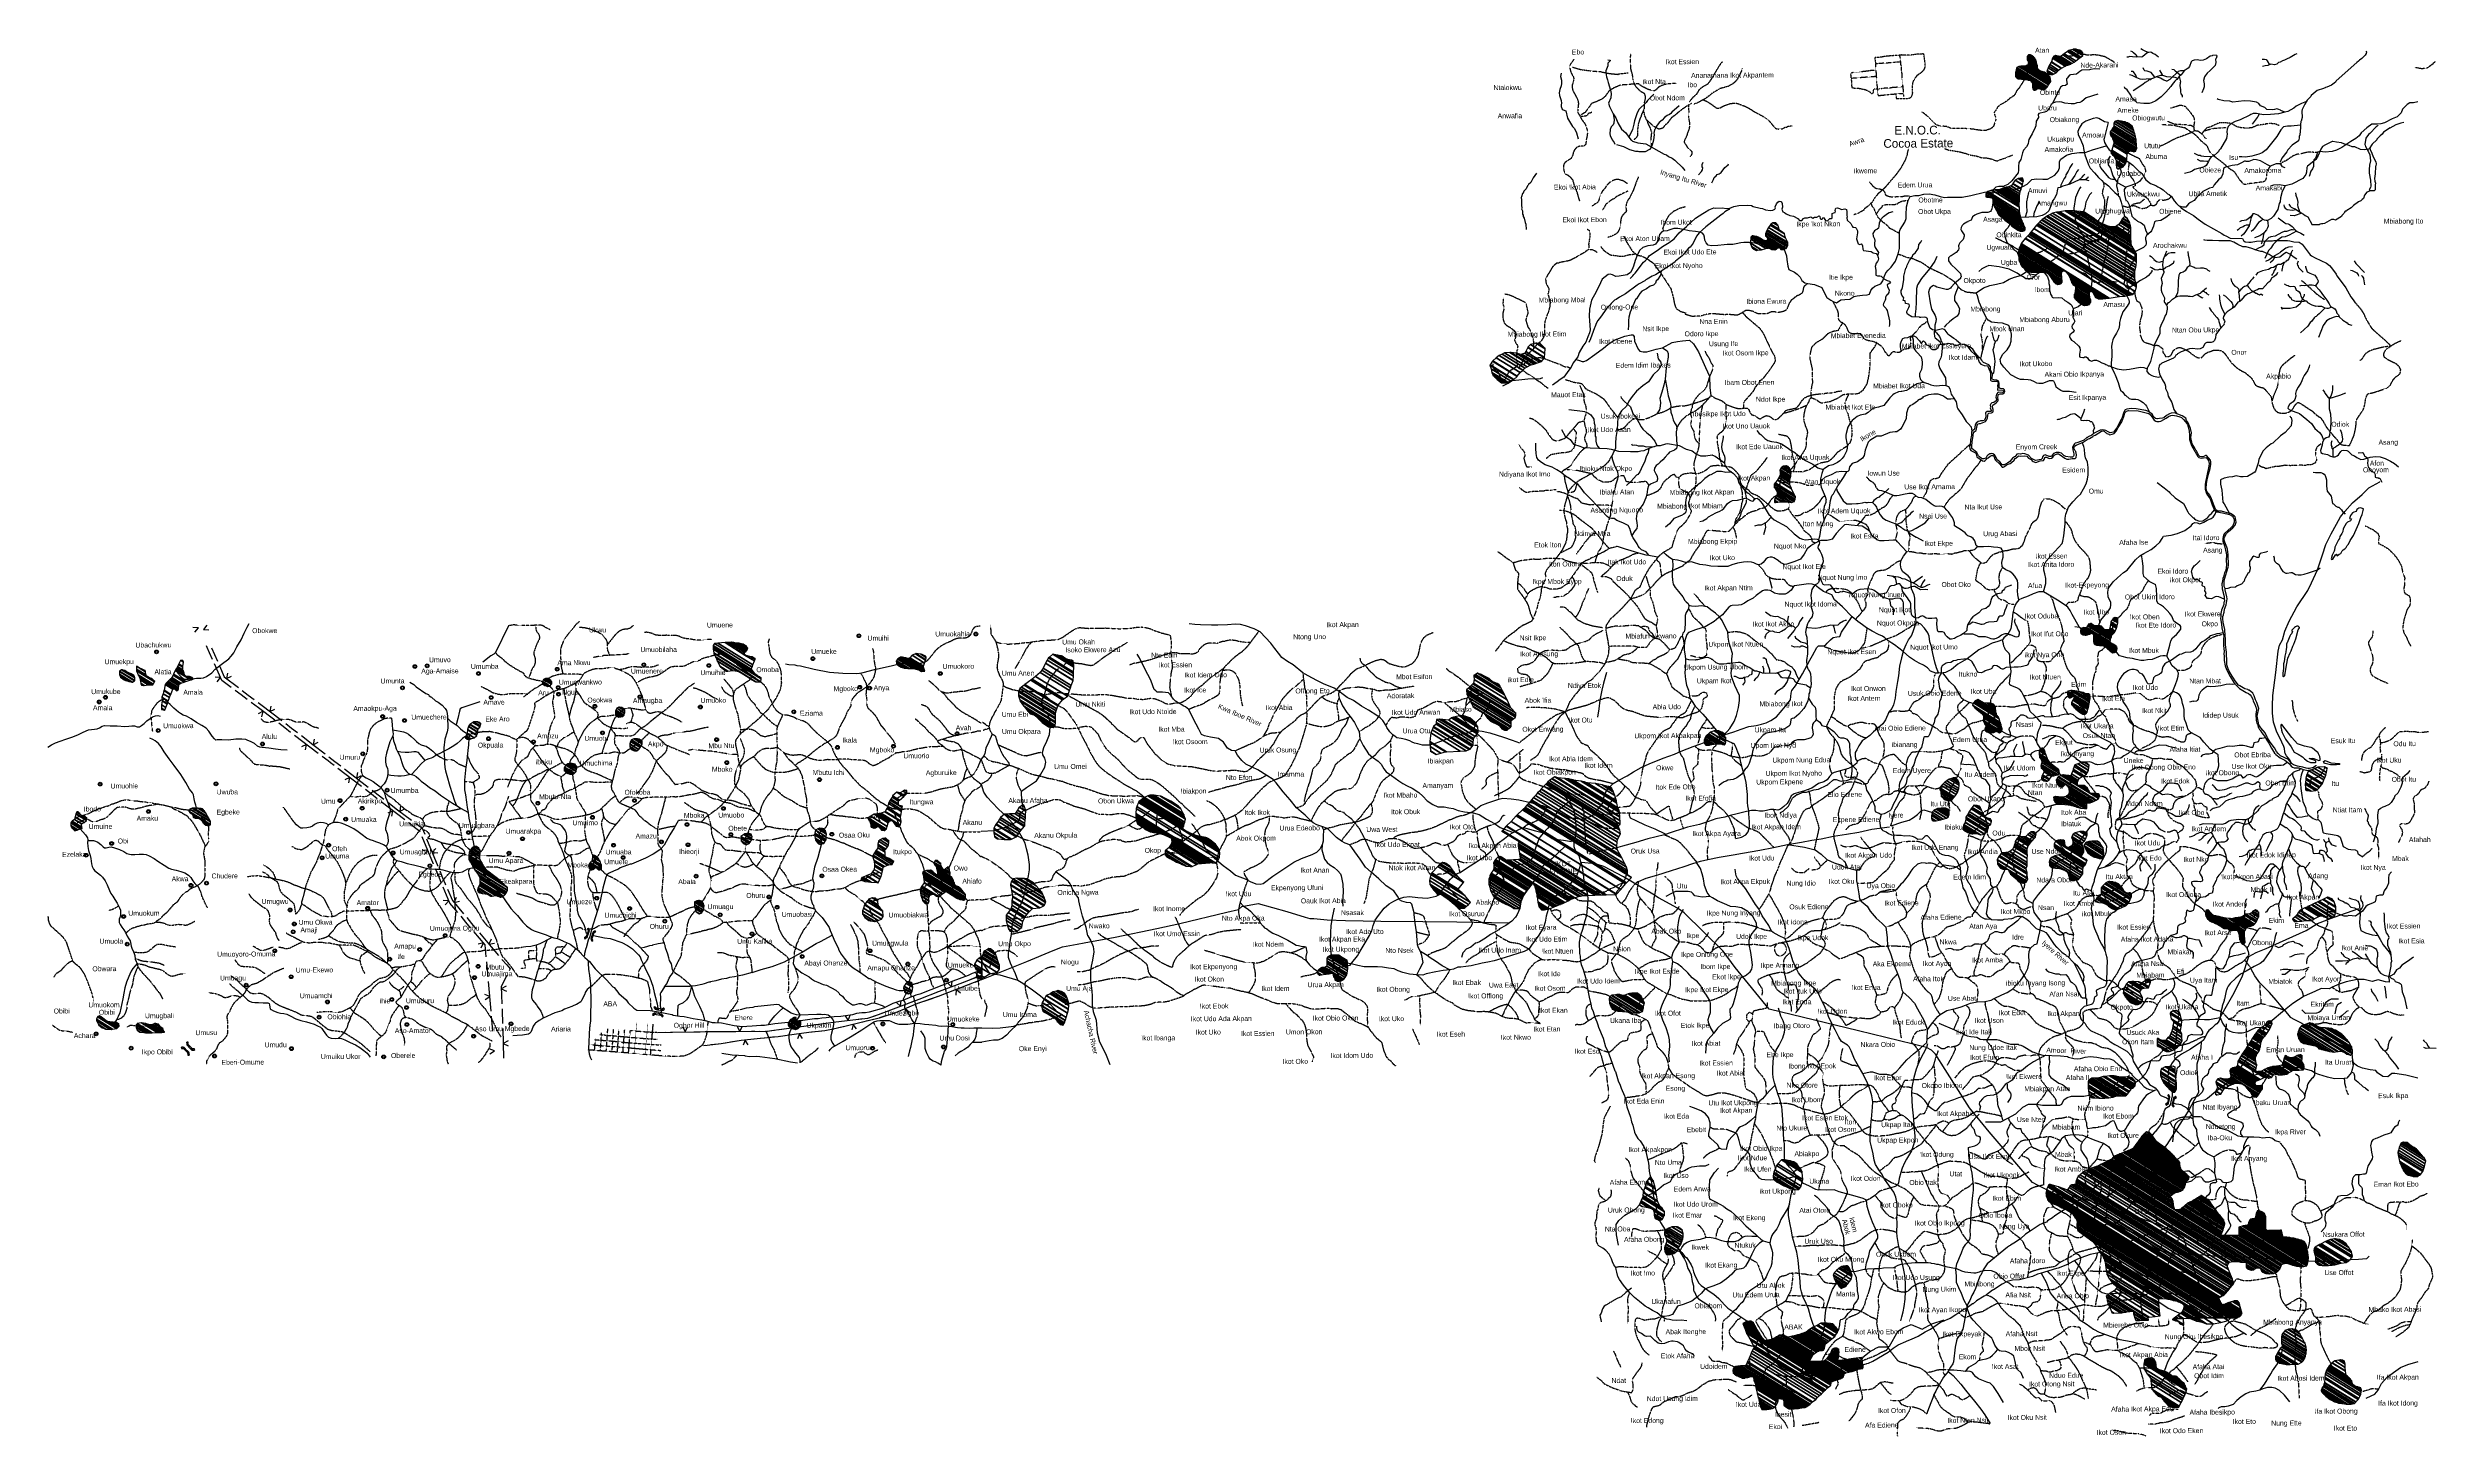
# Model space of a CAD drawing. Header units: metres. Extents: x 321186 to 621985, y 106829 to 204599.
# Drawn here: x 525680 to 621985, y 106829 to 162850 of the extents above.
import ezdxf
from ezdxf.enums import TextEntityAlignment as Align

# ---------------------------------------------------------------- set-up
doc = ezdxf.new("R2010")
doc.units = ezdxf.units.M
doc.header["$MEASUREMENT"] = 0
doc.linetypes.add('DASHED', pattern=[0.75, 0.5, -0.25])
doc.linetypes.add('HIDDEN', pattern=[0.375, 0.25, -0.125])
for name, color, linetype in [('11', 7, 'CONTINUOUS'), ('14', 7, 'CONTINUOUS'), ('15', 7, 'CONTINUOUS'), ('17', 7, 'CONTINUOUS'), ('18', 7, 'CONTINUOUS'), ('32', 7, 'CONTINUOUS'), ('34', 7, 'CONTINUOUS'), ('PATTERN_CLASS', 7, 'CONTINUOUS')]:
    doc.layers.add(name, color=color, linetype=linetype)
doc.styles.get("Standard").update_dxf_attribs({"font": 'txt', "height": 0.2})

# ---------------------------------------------------------------- blocks, each defined once
blk = doc.blocks.new('BRIDG2')
at = {"layer": '32', "color": 7, "linetype": 'Continuous'}
mesh = blk.add_polyface(dxfattribs=at)
corners = [(-151, 73), (-222, 143), (-110, 74), (-222, 143), (-51, 74), (-131, 124), (-200, 166), (-19, 75), (-99, 124), (-187, 179), (149, 77), (70, 126), (171, 100), (128, 127), (219, 148), (176, 175), (183, 183)]
mesh.append_faces([[corners[k] for k in face] for face in [(0, 0, 2, 1), (3, 2, 4, 6), (6, 5, 9, 9), (5, 4, 7, 8), (8, 7, 10, 11), (11, 10, 12, 13), (13, 12, 14, 15), (15, 14, 16, 16)]], dxfattribs={"vtx0": -1, "vtx2": -1, "color": 7})
mesh = blk.add_polyface(dxfattribs=at)
corners = [(-183, -183), (-219, -148), (-175, -175), (-219, -148), (-171, -99), (-128, -127), (-149, -77), (-70, -126), (20, -75), (188, -179), (99, -124), (52, -74), (200, -166), (131, -124), (110, -74), (222, -143), (151, -73)]
mesh.append_faces([[corners[k] for k in face] for face in [(0, 0, 2, 3), (1, 2, 5, 4), (4, 5, 7, 6), (6, 7, 10, 8), (8, 10, 13, 11), (9, 9, 12, 13), (11, 12, 15, 14), (14, 15, 16, 16)]], dxfattribs={"vtx0": -1, "vtx2": -1, "color": 7})
blk = doc.blocks.new('TOWN')
at = {"layer": '11', "color": 7, "linetype": 'Continuous'}
for radius in [75, 50]:
    blk.add_circle((0, 0), radius, dxfattribs=at)

msp = doc.modelspace()

# ---------------------------------------------------------------- linework, layer by layer
at = {"layer": '14', "color": 1, "linetype": 'Continuous'}
for points in [[(555427, 137989), (555566, 137962), (555803, 137952), (555882, 137930), (556026, 137918), (556587, 137780), (557206, 137661), (557738, 137611), (558277, 137605), (558410, 137618), (558564, 137650), (559014, 137771), (559683, 137906), (560067, 138001), (560185, 138016), (560689, 138005), (561036, 138052)], [(586175, 128085), (586278, 128467), (586473, 128636), (586829, 128868), (587035, 129058), (587321, 129416), (587423, 129689), (587514, 129945)], [(587514, 129945), (587542, 129745), (587587, 129519), (587614, 129234), (587693, 128896), (587749, 128748), (587778, 128544), (587756, 128124), (587730, 128005), (587726, 127844), (587650, 127628), (587559, 127269), (587480, 127049), (587424, 126770), (587444, 126306), (587469, 126196), (587483, 125988), (587503, 125862), (587583, 125661), (587683, 125334), (587739, 125067), (587785, 124744), (587826, 124544), (587900, 124256), (587924, 124112), (587988, 123963), (588062, 123731), (588140, 123548), (588177, 123427), (588208, 123329), (588397, 122891), (588494, 122541), (588577, 122368), (588695, 122071), (588869, 121577), (588893, 121547), (589000, 121167), (589084, 120991), (589120, 120874), (589249, 120563), (589299, 120406), (589356, 120123), (589495, 119701), (589539, 119520), (589588, 119381), (589660, 119092), (589699, 119004), (589795, 118845), (589893, 118742), (590032, 118513), (590104, 118367), (590210, 117898), (590223, 117877), (590244, 117524), (590271, 117395), (590309, 117304), (590370, 116894), (590394, 116794), (590407, 116563), (590496, 116215), (590614, 115653), (590708, 115454), (590899, 115160), (590962, 115037), (591056, 114887), (591346, 114486), (591494, 114307), (591565, 114242), (591678, 114093), (591764, 114021), (591943, 113739), (592002, 113624), (592041, 113457), (592108, 113293), (592257, 113008), (592346, 112910), (592744, 112627), (592853, 112562), (593063, 112382), (593284, 112126), (593422, 111995), (594194, 111487)], [(577549, 128138), (577481, 127831), (577420, 127437), (577405, 127137), (577384, 126728), (577410, 126334), (577451, 126140), (577551, 125841), (577610, 125694), (577727, 125390), (577779, 125177)], [(586829, 128868), (586894, 128629), (586972, 128429)], [(615538, 127153), (615492, 126993), (615457, 126781), (615337, 126485), (615225, 126302), (615155, 126218), (615002, 125999), (614883, 125902), (614640, 125782), (614322, 125592), (614099, 125471), (613900, 125314), (613680, 125100), (613597, 124994), (613555, 124907), (613535, 124822), (613520, 124805), (613453, 124465), (613440, 124447), (613438, 124406), (613355, 124184), (613353, 124135), (613295, 123950), (613268, 123719), (613234, 123608), (613188, 123533), (613133, 123470), (613067, 123422), (612935, 123298), (612810, 123194), (612749, 123103), (612613, 122825), (612520, 122736), (612291, 122601), (612079, 122442), (611712, 122238), (611560, 122135), (611465, 122056), (611316, 121849), (611190, 121581), (611172, 121466), (611168, 121324), (611186, 121167), (611230, 120998), (611319, 120815), (611331, 120769), (611336, 120667), (611333, 120564), (611251, 120195), (611188, 120124), (611058, 120035), (611005, 119917), (611004, 119868), (610969, 119681), (610902, 119442), (610649, 119117), (610626, 119103), (610523, 118947), (610437, 118788), (610414, 118697), (610363, 118567), (610327, 118523), (610205, 118265), (610103, 118167), (609997, 118117), (609924, 118095), (609702, 118063), (609576, 118032), (609421, 117977), (609384, 117949), (609356, 117944), (609145, 117755), (608939, 117573), (608831, 117451), (608677, 117315), (608621, 117250), (608284, 116921), (607879, 116573), (607615, 116369), (607146, 116059), (607115, 116050), (606936, 115933), (606870, 115900), (606613, 115723), (606518, 115641), (606316, 115517), (606272, 115472), (606017, 115367), (605611, 115106), (605426, 114976), (605230, 114809), (605026, 114653), (604823, 114534), (604799, 114530), (604799, 114530), (604785, 114513), (604695, 114460), (603873, 113792), (603718, 113541), (603620, 113333), (603583, 113291), (603404, 112789), (603339, 112649), (603257, 112507), (603175, 112307), (603098, 112166), (603066, 112087), (602974, 111580)], [(554077, 125540), (553695, 125435), (553486, 125396), (553375, 125363), (553173, 125338), (553045, 125300), (552840, 125265), (552620, 125199), (552403, 125167), (552385, 125156), (552330, 125149), (552152, 125079), (552046, 125051), (551795, 125008), (551631, 124990)], [(607282, 116564), (607841, 116393), (608396, 116194), (608807, 116059), (609289, 115878), (609544, 115801), (609783, 115715), (609860, 115700), (610494, 115477), (611355, 115139), (611478, 115070), (611771, 114866), (611788, 114844), (611820, 114760), (611929, 114371), (612033, 114118), (612285, 113355), (612329, 113199), (612426, 112980), (612554, 112768), (612633, 112605), (612909, 112172), (613100, 111947), (613352, 111693), (613483, 111582)], [(595905, 116213), (595840, 116036), (595565, 115575), (595477, 115355), (595398, 115195), (595236, 114998), (595191, 114927), (595137, 114763), (595120, 114601), (595199, 114355), (595218, 114223), (595218, 114103), (595203, 114049), (595192, 113809), (595153, 113658), (595025, 113398), (594972, 113258), (594931, 113193), (594873, 113116), (594707, 112971), (594352, 112721), (594230, 112624), (594152, 112493), (594068, 112316), (593998, 112230), (593935, 112173), (593879, 112118), (593726, 111935), (593651, 111877), (593621, 111837)], [(611115, 115233), (610999, 115192), (610778, 115096), (610414, 114989), (610059, 114849), (610009, 114839), (609837, 114760), (609794, 114756), (609779, 114742), (608637, 114289), (608026, 114159), (607654, 114028), (607494, 113958), (607054, 113729), (606735, 113605), (606679, 113597), (606013, 113397), (605912, 113362), (605706, 113279), (605181, 113142), (604896, 113125), (604684, 113079), (604489, 112961), (604130, 112730), (604097, 112718), (603853, 112534), (603754, 112485), (603449, 112290), (603311, 112178), (603293, 112174), (603015, 111975), (602968, 111954), (602851, 111888), (602620, 111725), (602386, 111586), (602216, 111519)], [(611156, 115217), (611110, 115076), (611068, 114997), (611003, 114784), (610950, 114670), (610901, 114529), (610797, 114291), (610648, 113903), (610584, 113763), (610567, 113746), (610523, 113609), (610332, 113175), (610322, 113123), (610219, 112850), (610192, 112740), (610071, 112424), (610062, 112372), (610064, 112209), (610151, 111576)]]:
    msp.add_lwpolyline(points, dxfattribs=at)
at = {"layer": '15', "color": 1, "linetype": 'DASHED'}
for p, q in [((543507, 131047), (542786, 131018)), ((614267, 126038), (614514, 125706)), ((590864, 111459), (590883, 111582)), ((597505, 109551), (597418, 109519))]:
    msp.add_line(p, q, dxfattribs=at)
at = {"layer": '15', "color": 1, "linetype": 'HIDDEN'}
for p, q in [((548199, 122360), (548263, 123273)), ((549323, 122275), (549431, 123505)), ((549766, 122228), (549875, 123474)), ((550078, 123459), (549973, 122210)), ((547727, 122391), (547771, 122873)), ((547963, 122375), (548013, 123112)), ((548481, 123254), (548421, 122342)), ((548650, 122327), (548710, 123236)), ((548872, 122308), (548942, 123224)), ((549097, 122293), (549171, 123199))]:
    msp.add_line(p, q, dxfattribs=at)
at = {"layer": '15', "color": 1, "linetype": 'DASHED'}
for points in [[(587207, 162370), (587113, 162244), (587060, 162151), (587051, 162119), (587058, 161996), (587074, 161922), (587114, 161816), (587200, 161660), (587215, 161571), (587146, 161344), (587139, 161245), (587180, 161102), (587352, 160793), (587393, 160652), (587396, 160574), (587373, 160377), (587374, 160259), (587382, 160218), (587442, 160129), (587531, 159953), (587640, 159815), (587680, 159742), (587758, 159513), (587763, 159430), (587746, 159290), (587714, 159137), (587694, 158969), (587658, 158905), (587592, 158881), (587466, 158880), (587334, 158832), (587283, 158784), (587232, 158713), (587192, 158626), (587166, 158521), (587108, 158396), (587065, 158354), (587020, 158334), (586862, 158223), (586805, 158155), (586795, 157977), (586828, 157828), (586869, 157761), (586952, 157727), (587085, 157616), (587165, 157510), (587207, 157350), (587340, 157008), (587438, 156667)], [(589503, 162615), (589487, 162486), (589485, 162267), (589500, 162007), (589567, 161741), (589592, 161553), (589655, 161376), (589699, 161298), (589868, 161128), (589948, 161069), (590038, 161022), (590078, 160953), (590092, 160811), (590053, 160657), (590049, 160410), (590030, 160361), (590034, 160272), (590064, 160092), (590163, 159894), (590206, 159766), (590278, 159636), (590343, 159436), (590310, 159122), (590330, 158938), (590332, 158830)], [(599390, 161936), (599204, 161929), (599061, 161905), (598444, 161842), (598393, 161828), (598370, 161779), (598421, 161375)], [(600380, 162267), (600178, 162264), (600139, 162250), (599455, 162208), (599380, 162190), (599375, 162167), (599422, 161451), (599476, 160944), (599487, 160919), (599806, 160954), (599834, 160951), (599915, 160969), (600496, 161009)], [(600338, 162544), (600364, 162435), (600391, 162155), (600407, 162104), (600405, 162031), (600434, 161799), (600442, 161607), (600490, 161118), (600503, 160881)], [(605523, 161924), (605451, 161728), (605338, 161498), (605160, 161219), (605071, 161112), (604969, 160922), (604792, 160804), (604667, 160701), (604557, 160625), (604384, 160529), (604302, 160460), (604250, 160359), (604163, 160240), (604167, 160172), (604227, 160033), (604224, 159943), (604136, 159686), (604081, 159619), (603985, 159563), (603869, 159531), (603840, 159511), (603731, 159508), (603545, 159523), (603320, 159564), (602962, 159590), (602432, 159593), (602232, 159671), (602001, 159690), (601882, 159712), (601776, 159778), (601500, 160062), (601255, 160262)], [(607163, 162530), (607258, 162517), (607336, 162538), (607551, 162621), (607637, 162629), (607910, 162563), (608038, 162563), (608189, 162580), (608378, 162556), (608621, 162500), (608939, 162315), (609013, 162255)], [(599406, 161688), (598477, 161619), (598393, 161603)], [(600475, 161271), (600035, 161238), (600004, 161226), (599776, 161219), (599611, 161195), (599533, 161196), (599452, 161167)], [(587939, 160249), (587897, 160221), (587788, 160197), (587760, 160128), (587717, 160099), (587479, 160064)], [(609510, 158970), (609529, 158698), (609574, 158602), (609780, 158492), (610004, 158390), (610136, 158153), (610218, 158051), (610257, 157925), (610260, 157852), (610226, 157753), (610184, 157666)], [(615293, 158070), (615240, 158004), (615166, 157860), (615140, 157711), (615138, 157614), (615105, 157529), (615055, 157453), (615000, 157435), (614390, 157357), (614357, 157344), (614259, 157330), (614212, 157354), (614100, 157481), (614078, 157495), (613867, 157827), (613771, 157898), (613725, 157910), (613561, 158049), (613405, 158185), (613102, 158418), (612882, 158613), (612817, 158732), (612755, 158880), (612728, 158895), (612708, 158923), (612517, 159081), (612311, 159296), (612219, 159374), (611993, 159517), (611983, 159533), (611958, 159539), (611857, 159614), (611592, 159663), (611440, 159706), (611308, 159711), (611294, 159723), (610905, 159741)], [(602159, 158783), (602327, 158723), (602759, 158655), (603026, 158582), (603164, 158530), (603457, 158480), (603578, 158435), (603670, 158412), (603849, 158408), (604067, 158359), (604152, 158318), (604288, 158284), (604368, 158325), (604615, 158402), (604708, 158448), (604904, 158523)], [(609274, 158455), (609222, 158342), (609185, 158131), (609190, 158024), (609271, 157903), (609278, 157821), (609199, 157628), (609143, 157537), (609124, 157428), (609090, 157301), (609149, 157036), (609171, 156877)], [(609597, 158204), (609569, 157959), (609565, 157843), (609653, 157671), (609686, 157633), (609694, 157610), (609717, 157593), (609804, 157457), (609844, 157342), (609841, 157280), (609824, 157266), (609771, 157262), (609751, 157234), (609795, 157165), (609852, 157130), (609949, 157045), (610308, 156797), (610336, 156787), (610446, 156609), (610465, 156551), (610464, 156498)], [(617204, 158630), (617038, 158627), (616954, 158639), (616806, 158637), (616530, 158566), (616404, 158553), (616314, 158531), (616212, 158486), (615941, 158299), (615775, 158220), (615735, 158184), (615682, 158171)], [(589373, 157366), (589217, 157473), (589019, 157531), (588898, 157527), (588818, 157503), (588689, 157438), (588546, 157299), (588430, 157134), (588357, 157052), (588295, 156924), (588205, 156664), (588153, 156589), (588122, 156582), (587948, 156460)], [(589390, 157065), (588973, 156863), (588896, 156814), (588832, 156758), (588746, 156720), (588656, 156658), (588564, 156576), (588531, 156563), (588478, 156494), (588434, 156398), (588371, 156305)], [(599134, 157433), (599173, 157377), (599293, 157248), (599381, 157184), (599461, 157165), (599521, 157163), (599663, 157121), (599737, 157032), (599767, 156938), (599825, 156884), (600011, 156832), (600505, 156856), (600533, 156869), (600636, 156880), (600701, 156876), (600780, 156850)], [(608565, 157411), (608589, 157259), (608539, 157110), (608517, 156962), (608608, 156718), (608616, 156624), (608591, 156336), (608535, 156155), (608513, 156143), (608457, 156014), (608383, 155923), (608325, 155787), (608338, 155677), (608392, 155571), (608409, 155502), (608405, 155403), (608330, 155331), (608279, 155301), (608194, 155273), (607846, 155247), (607773, 155217)], [(609316, 156475), (609412, 156459), (609488, 156428), (609555, 156413), (609701, 156472), (609783, 156482), (609856, 156467), (610049, 156375), (610145, 156368), (610280, 156390), (610342, 156415), (610417, 156478), (610464, 156498), (610612, 156483), (610702, 156538), (610747, 156616), (610750, 156640), (610814, 156710), (610860, 156718), (610998, 156701), (611185, 156746), (611255, 156797), (611301, 156859)], [(610225, 156747), (610035, 156585), (609951, 156576), (609741, 156521), (609671, 156460)], [(587750, 155534), (587820, 155490), (587855, 155435), (587863, 155269), (587809, 154932), (587818, 154697)], [(606579, 154318), (606742, 154462), (606918, 154517), (607193, 154549), (607377, 154558), (607603, 154643), (607711, 154735), (607777, 154865), (607927, 154942), (608078, 154973), (608211, 155081), (608394, 155135), (608612, 155129), (608798, 155140), (609071, 155269), (609271, 155415), (609387, 155553), (609465, 155538)], [(608409, 155502), (608627, 155449), (608828, 155404), (609062, 155406), (609271, 155422)], [(608798, 155140), (608751, 155057), (608747, 154887), (608667, 154463), (608608, 154284), (608541, 153982), (608445, 153410)], [(609452, 155769), (609558, 155548), (609587, 155458), (609572, 155232), (609536, 154969), (609525, 154757), (609483, 154513), (609467, 154356), (609429, 154160), (609433, 153914), (609407, 153372), (609382, 153333)], [(588151, 154584), (588098, 154633), (587965, 154689), (587864, 154703), (587781, 154693), (587584, 154551), (587402, 154461), (587278, 154378), (587132, 154307), (587113, 154288), (586984, 154248), (586634, 154182), (586607, 154164), (586522, 154154), (586438, 154094), (586350, 154007), (586203, 153747), (586157, 153691), (586076, 153526), (586077, 153438), (586097, 153344), (586170, 153192), (586214, 153127), (586195, 153008), (586166, 152917), (586174, 152862), (586188, 152842), (586259, 152602), (586240, 152408), (586203, 152240), (586142, 152090), (586048, 151807), (586024, 151643), (586029, 151318), (585975, 151137), (585895, 151018), (585677, 150822), (585596, 150716), (585575, 150700), (585565, 150676), (585510, 150641), (585167, 150268), (585057, 150024), (584985, 149927)], [(600286, 154529), (600438, 154478), (600609, 154403), (600820, 154369), (601223, 154197), (601340, 154122), (601519, 153988), (602112, 153708), (602483, 153469), (602601, 153368), (602712, 153201), (602815, 153104), (602985, 153018), (603077, 152993), (603430, 152956)], [(596647, 153332), (596598, 153310), (596574, 153282), (596522, 153252), (596479, 153191), (596444, 153031), (596403, 152945), (596358, 152901), (596185, 152825), (595982, 152665), (595888, 152527), (595799, 152292), (595743, 152246), (595662, 152205), (595477, 152169), (595232, 152200), (595153, 152186), (594995, 152113), (594677, 152108), (594617, 152122), (594458, 152195), (594445, 152211), (594248, 152253), (594134, 152245), (594009, 152163), (593869, 152083), (593787, 152056), (593504, 152083), (593257, 152079), (592913, 152109), (592735, 152112), (592580, 152101), (592318, 152018), (591977, 152011), (591693, 152090)], [(607583, 153824), (607837, 153745), (608076, 153491), (608215, 153385), (608338, 153380), (608464, 153415), (608838, 153423), (609206, 153397), (609378, 153339), (609456, 153223), (609534, 153137), (609628, 153170), (609734, 153071), (609827, 152991), (609829, 152905), (609899, 152647), (610018, 152580), (610119, 152330), (610124, 152196), (610115, 152078), (610054, 151870), (610024, 151683), (610024, 151525), (610039, 151456), (610052, 151248), (610125, 151067), (610208, 150974), (610290, 150943), (610419, 150913), (610617, 150836), (610718, 150849), (610790, 150836), (610953, 150710), (610963, 150660), (610964, 150554), (611007, 150516), (611073, 150392), (611086, 150385), (611183, 150388), (611288, 150432), (611389, 150636), (611441, 150679), (611539, 150738), (611597, 150752), (611655, 150753), (611732, 150733), (611857, 150681), (611977, 150618), (612148, 150477), (612337, 150358), (612409, 150342), (612506, 150339), (612541, 150362), (612633, 150468), (612715, 150532), (612803, 150578), (612884, 150596), (612961, 150635), (613050, 150652), (613167, 150653), (613326, 150622), (613390, 150579), (613459, 150510), (613728, 150137), (613939, 149941), (614088, 149841), (614277, 149741), (614507, 149551), (614573, 149467), (614689, 149249), (614781, 149192), (614917, 149146), (615007, 149129), (615077, 149073), (615276, 148849), (615328, 148752), (615362, 148584)], [(584368, 152758), (584368, 152644), (584348, 152520), (584390, 152389), (584392, 152312), (584351, 152151), (584343, 152002), (584364, 151874), (584406, 151739), (584489, 151654), (584649, 151565), (584810, 151431), (584862, 151376), (584869, 151324), (584854, 151152), (584820, 151050), (584873, 150937), (584942, 150845), (584950, 150796), (584942, 150773), (584937, 150669), (584921, 150644), (584898, 150490), (584924, 150077), (584918, 149982)], [(588960, 147441), (589145, 147458), (589282, 147563), (589471, 147764), (589597, 147869), (589724, 147886), (589885, 147845), (590046, 147856), (590311, 147952), (590560, 148084), (590753, 148138), (590994, 148240), (591144, 148340), (591391, 148394), (591673, 148401), (591880, 148450), (592329, 148589), (592604, 148701), (592713, 148775), (592743, 148820), (592898, 148723), (593175, 148610), (593366, 148459), (593615, 148356), (593811, 148300), (593955, 148295), (594076, 148312), (594214, 148313), (594272, 148240), (594307, 148141), (594371, 148052), (594521, 148001), (594673, 147887), (594736, 147882), (594822, 147940), (594960, 148009), (595093, 147984), (595197, 147916), (595261, 147854), (595342, 147844), (595462, 147892), (595680, 148108), (595938, 148178), (596094, 148226), (596329, 148311), (596599, 148428), (596696, 148565), (596724, 148675), (596787, 148733), (596972, 148661), (597094, 148573), (597181, 148521), (597319, 148538), (597543, 148576), (597859, 148719), (598066, 148857), (598302, 148890), (598601, 148892), (598733, 148924), (598888, 149051), (599042, 149293), (599104, 149576), (599153, 149927), (599157, 150241), (599156, 150399), (599161, 150530), (599275, 150688), (599355, 150788), (599429, 150945), (599250, 151002), (599054, 151037), (598932, 151089), (598811, 151256), (598753, 151303), (598660, 151318), (598545, 151307), (598465, 151301), (598361, 151332), (598309, 151368), (598268, 151447), (598239, 151520), (598204, 151603), (598122, 151702), (598047, 151749), (597966, 151785), (597902, 151879), (597885, 151931), (597884, 152041), (597883, 152136), (597860, 152225), (597807, 152329), (597766, 152423), (597714, 152512), (597673, 152611)], [(594009, 152163), (594086, 152092), (594159, 151999), (594536, 151680), (594551, 151657), (594609, 151619), (594698, 151541), (594785, 151431), (594889, 151251), (594981, 151038), (595208, 150573), (595297, 150432), (595334, 150247), (595309, 150155), (595048, 149764), (594946, 149645), (594865, 149532), (594736, 149413), (594501, 149115), (594476, 149042), (594410, 148944), (594076, 148571), (594055, 148503), (594058, 148407), (594049, 148308)], [(618722, 152561), (618951, 152293), (619069, 152101), (619112, 151992), (619188, 151844), (619377, 151538), (619526, 151394), (619879, 151086), (620084, 150895), (620089, 150881), (620163, 150818)], [(598047, 151749), (597939, 151570), (597859, 151434), (597686, 151406), (597560, 151364), (597439, 151300), (597239, 151094), (596975, 150941), (596803, 150767), (596737, 150513), (596727, 150314), (596780, 150063), (596822, 149890), (596818, 149597), (596818, 149471), (596842, 149377), (596797, 149183), (596775, 149020), (596765, 148853), (596787, 148733)], [(599429, 150945), (599624, 150805), (599673, 150744), (599735, 150612), (599871, 150440), (599936, 150430), (600085, 150601), (600137, 150596), (600204, 150571), (600292, 150560), (600366, 150581), (600517, 150690), (600708, 150723), (600787, 150826), (600794, 150906), (600804, 150926), (600806, 151007), (600785, 151129), (600791, 151159), (601046, 151432), (601118, 151533), (601212, 151640), (601294, 151700), (601351, 151723), (601433, 151792), (601478, 151815)], [(603846, 151944), (603678, 151616), (603642, 151437), (603625, 151262), (603648, 151172), (603685, 150938), (603670, 150587), (603620, 150346)], [(603903, 151204), (603856, 151168), (603794, 151014), (603760, 150895), (603747, 150879), (603741, 150827), (603653, 150503)], [(585063, 150037), (585222, 150100), (585342, 150206), (585610, 150337), (585713, 150356), (585845, 150357), (586064, 150301), (586104, 150278), (586172, 150261), (586300, 150202), (586414, 150166), (586432, 150151), (586489, 150141), (586595, 150094), (586634, 150090), (586805, 149998), (586907, 149970), (586985, 149971), (587078, 149925)], [(592496, 150622), (592548, 150495), (592664, 150324), (592742, 150139), (592814, 150032), (592820, 149974), (592810, 149863), (592797, 149851), (592689, 149601), (592557, 149172), (592473, 149040), (592284, 148888), (592105, 148676), (592056, 148593), (591986, 148434), (591979, 148329), (591958, 148302), (591911, 148104)], [(616290, 150440), (616188, 150363), (616078, 150295), (616037, 150242), (616008, 150239), (615974, 150196), (615783, 150040), (615709, 149939), (615685, 149884), (615641, 149695), (615598, 149273), (615579, 149191), (615564, 149173), (615577, 149159), (615420, 148800), (615360, 148595), (615362, 148542), (615402, 148392), (615443, 148296), (615512, 148192), (615542, 148179), (615588, 148141), (615744, 148102), (615918, 148110), (616093, 148174), (616197, 148266), (616262, 148384), (616352, 148497), (616403, 148539), (616476, 148523), (616986, 148188), (617047, 148125), (617220, 147984), (617324, 147924), (617410, 147798), (617542, 147563), (617608, 147470), (617862, 147167), (617981, 147044), (618017, 146976), (618106, 146880), (618159, 146841), (618292, 146810), (618494, 146805), (618673, 147211), (618745, 147554), (618765, 147816), (618815, 147914), (619013, 148200), (619052, 148272), (619098, 148414), (619140, 148694), (619180, 148801), (619222, 148872), (619264, 148905), (619405, 148925), (619624, 148991), (619979, 149117), (620042, 149152), (620122, 149216), (620250, 149454), (620352, 149568), (620488, 149669), (620533, 149723), (620554, 149862), (620495, 149981), (620401, 150071), (620332, 150119), (620245, 150150), (620021, 150268), (619906, 150354), (619872, 150432), (619870, 150472), (619894, 150567), (619958, 150661), (620039, 150733), (620308, 150917), (620560, 151034)], [(620151, 150810), (619868, 150773), (619459, 150673), (619304, 150614), (619140, 150515), (619050, 150399), (618979, 150279), (618936, 150243), (618898, 150232)], [(583947, 150091), (583948, 149995), (583975, 149920), (584013, 149870), (584120, 149797), (584165, 149751), (584281, 149462), (584319, 149428), (584409, 149419), (584438, 149436), (584461, 149513), (584601, 149772), (584655, 149835), (584908, 149990)], [(584985, 149927), (585103, 149875), (585359, 149687), (585431, 149655), (585794, 149396), (585868, 149353), (586019, 149223), (586160, 149121)], [(586880, 149462), (587222, 149354), (587411, 149327), (587536, 149295), (587660, 149128), (587752, 149055), (588104, 148890), (588398, 148698), (588551, 148508), (588660, 148332), (588793, 148177), (588982, 147929)], [(587450, 149223), (587613, 148851), (587616, 148666), (587627, 148550), (587681, 148431), (587715, 148249), (587704, 148101), (587631, 147863), (587620, 147786), (587661, 147591), (587713, 147423), (587717, 147317), (587669, 147214), (587636, 147096), (587665, 146986), (587715, 146900), (587736, 146799), (587735, 146759), (587687, 146704), (587652, 146693), (587563, 146625), (587407, 146457), (587225, 146207), (587096, 145996), (586957, 145889), (586818, 145813), (586716, 145727)], [(588492, 138053), (588571, 138234), (588617, 138381), (588633, 138586), (588629, 138685), (588590, 138942), (588531, 139240), (588503, 139416), (588535, 139559), (588700, 139812), (588935, 140023), (589233, 140323), (589519, 140634), (589655, 140892), (589701, 140976), (589890, 141108), (590032, 141444), (590077, 141534), (590281, 141882), (590458, 142108), (590612, 142303), (590756, 142440), (590831, 142498), (591180, 142705), (591236, 142925), (591304, 143135), (591372, 143330), (591446, 143466), (591601, 143598), (591744, 143751), (591926, 144046), (591960, 144166), (591867, 144328), (591848, 144490), (591910, 144690), (591979, 144832), (592115, 145105), (592148, 145363), (592140, 145630), (592099, 145766), (592064, 145897), (592063, 146070), (592113, 146269), (592164, 146448), (592221, 146584), (592271, 146815), (592280, 147171), (592300, 147622), (592316, 147874), (592377, 148267), (592416, 148443), (592547, 148585), (592713, 148775)], [(591359, 147477), (591455, 147662), (591591, 147860), (591622, 147879), (591746, 147994), (591998, 148149), (592135, 148218), (592284, 148329), (592416, 148443)], [(596599, 148428), (596530, 148262), (596481, 148035), (596477, 147874), (596494, 147769), (596549, 147580), (596616, 147422), (596621, 147367), (596633, 147346), (596620, 147239), (596577, 147053), (596576, 146796), (596554, 146688), (596401, 146430), (596069, 145960), (595899, 145763), (595698, 145618), (595562, 145432), (595508, 145254), (595533, 145077), (595620, 144890), (595898, 144443), (595885, 144294), (595819, 144225), (595765, 144201), (595716, 144192), (595698, 144173), (595609, 144164), (595566, 144148), (595444, 144146), (595348, 144180), (595243, 144249), (595136, 144339), (595098, 144389), (595058, 144415), (594704, 144716), (594590, 144788), (594481, 144823), (594384, 144871), (594335, 144911), (594287, 144974), (594213, 145034), (594069, 145120), (593986, 145211), (593944, 145293), (593871, 145617), (593723, 145787), (593595, 145897), (593519, 145928), (593326, 145954), (593025, 145993), (592815, 145975), (592738, 145959), (592666, 145923), (592580, 145836), (592494, 145775), (592398, 145726), (592230, 145662), (591872, 145686), (591672, 145652), (591547, 145611), (591454, 145514), (591442, 145484), (591432, 145265), (591464, 145096), (591536, 145032), (591587, 145012), (591623, 144982), (591665, 144974), (591686, 144955), (591786, 144907), (591808, 144871), (591865, 144788), (591907, 144678)], [(593348, 148473), (593341, 148360), (593351, 147791), (593335, 147616), (593275, 147481), (593232, 147414), (593124, 147311), (593029, 147245), (592998, 147192), (592984, 147145), (592995, 146909), (593068, 146502), (593077, 146342), (593146, 146116), (593205, 145970)], [(598017, 149000), (597872, 148978), (597848, 148967), (597816, 148974), (597744, 148941), (597633, 148929), (597596, 148911), (597358, 148905), (597302, 148876), (597253, 148883), (597135, 148878), (597051, 148861), (596908, 148849), (596621, 148771), (596496, 148699), (596382, 148590), (596280, 148422), (596161, 148296), (595805, 148225), (595734, 148186), (595621, 148049)], [(585427, 147909), (585520, 147888), (585597, 147850), (585706, 147774), (585892, 147617), (586083, 147426), (586215, 147214), (586310, 147095), (586365, 147040), (586494, 146995), (586610, 147004), (586864, 147104), (586984, 147235), (587004, 147274), (587280, 147575), (587402, 147727), (587435, 147747), (587526, 147768), (587543, 147782), (587628, 147787)], [(587204, 147492), (587224, 147440), (587300, 147343), (587304, 147265), (587288, 147095), (587242, 146807), (587206, 146696), (587108, 146575), (587077, 146568), (587032, 146544), (586877, 146509), (586707, 146501), (586287, 146433), (586096, 146275)], [(591913, 148075), (591951, 147942), (591942, 147789), (591922, 147673), (591925, 147634), (591956, 147536), (592044, 147378), (592079, 147137), (592098, 147078), (592141, 146998), (592248, 146899)], [(584991, 146852), (585103, 146668), (585177, 146598), (585236, 146488), (585241, 146435), (585231, 146412), (585231, 146367), (585198, 146309), (585196, 146276), (585228, 146149), (585282, 145997), (585316, 145946), (585504, 145947)], [(588754, 146399), (588665, 146262), (588630, 146187), (588574, 146108), (588429, 145974), (588045, 145724), (587795, 145602), (587781, 145586), (587401, 145374), (587181, 145184), (586969, 144935)], [(586823, 145614), (586836, 145463), (586857, 145341), (586969, 144935), (586966, 144875), (586963, 144816), (586836, 144376), (586806, 144159), (586828, 143997), (586877, 143804), (586912, 143723), (586941, 143494), (586963, 143434), (586950, 143277), (586941, 143275), (586918, 143009)], [(590246, 145193), (590179, 145299), (590150, 145327), (590103, 145349), (589696, 145307), (589512, 145311), (589348, 145342), (589326, 145358), (589252, 145543), (589222, 145572), (589195, 145583), (588989, 145558), (588743, 145355), (588699, 145348), (588684, 145335), (588512, 145317), (588454, 145328), (588374, 145329), (588358, 145343), (588213, 145400), (588023, 145552), (588007, 145582), (587919, 145663), (587313, 145797), (587035, 145824), (586897, 145825), (586812, 145808)], [(591449, 145500), (591360, 145515), (591270, 145633), (591180, 145608), (591082, 145549), (591020, 145483), (590909, 145403), (590817, 145311), (590712, 145093), (590659, 145020), (590595, 144958), (590411, 144868), (590221, 144794), (590136, 144777)], [(594991, 146311), (594906, 146173), (594555, 145748), (594362, 145606), (594346, 145584), (594200, 145211), (594191, 145158), (594111, 144941), (594130, 144852), (594145, 144821), (594147, 144760), (594167, 144656), (594165, 144535), (594153, 144493), (594039, 144261), (593987, 144191), (593980, 144153), (593960, 144121), (593934, 144009), (593884, 143888), (593852, 143835), (593702, 143684), (593680, 143571)], [(599015, 145533), (599118, 145414), (599276, 145312), (599353, 145229), (599368, 145166), (599390, 145122), (599461, 145028), (599513, 144992)], [(586504, 145014), (586337, 145005), (586297, 144992), (586074, 144981), (586049, 144969), (585915, 144956), (585616, 144949), (585443, 144926), (585362, 144906), (585277, 144905), (585153, 144986), (585027, 145097)], [(588738, 144383), (588371, 144396), (588293, 144390), (587952, 144415), (587868, 144400), (587556, 144468), (587514, 144487), (587500, 144518), (587386, 144633), (587343, 144656), (587226, 144693), (586868, 144861), (586681, 144920), (586607, 144934), (586520, 144936)], [(586949, 144769), (587012, 144616), (587071, 144379), (587086, 144258), (587081, 144089), (587112, 144011), (587112, 143969), (587138, 143881), (587180, 143636), (587238, 143560), (587261, 143509), (587291, 143328), (587274, 143164), (587281, 143091), (587244, 142968), (587162, 142771), (587085, 142672), (586638, 142443)], [(587333, 145268), (587266, 145017), (587212, 144936), (587152, 144913), (586984, 144905)], [(588891, 145174), (588868, 145047), (588817, 144939), (588801, 144859), (588775, 144579), (588729, 144333), (588682, 143962), (588538, 143570), (588511, 143436), (588415, 143155), (588358, 142790), (588269, 142609), (588184, 142491), (588154, 142374), (588085, 142201), (588091, 142199), (588086, 142182), (588082, 142165), (588069, 142074)], [(595626, 144881), (595284, 144729), (595172, 144619), (595017, 144394), (594916, 144292), (594808, 144263), (594725, 144252), (594564, 144173), (594397, 144129), (594231, 144059), (593847, 143753), (593717, 143618), (593539, 143408), (593457, 143333), (593418, 143315), (593284, 143312), (593191, 143336), (593059, 143340), (592668, 143382), (592583, 143360), (592523, 143281), (592465, 143156), (592409, 143067), (592247, 142727), (592093, 142529), (592066, 142472), (591976, 142335), (591912, 142207), (591880, 142164), (591621, 141968), (591609, 141945), (591580, 141925), (590906, 141623), (590723, 141498), (590521, 141296), (590400, 141147), (590067, 140822), (589956, 140754), (589685, 140652), (589506, 140621)], [(595527, 145318), (595783, 145317), (595951, 145336), (596063, 145337), (596356, 145299), (596636, 145196), (596812, 145201), (597112, 145233), (597140, 145249), (597145, 145258)], [(597344, 144767), (597278, 144732), (597198, 144660), (597112, 144519), (596928, 144312), (596768, 144188), (596741, 144185), (596597, 144100), (596468, 144085), (596387, 144015), (596314, 143974), (596067, 143957)], [(600073, 144799), (600063, 144773), (599940, 144627), (599858, 144458), (599774, 144356), (599701, 144302), (599619, 144268), (599315, 144055), (599165, 143992), (598987, 143976), (598941, 143942), (598919, 143892), (598839, 143799), (598807, 143738), (598616, 143566)], [(601018, 144756), (600924, 144721), (600879, 144648), (600798, 144461), (600767, 144441), (600755, 144411), (600710, 144369), (600702, 144338), (600581, 144208), (600394, 144135), (600336, 144091), (600272, 144009), (600221, 143898), (600189, 143707), (600197, 143588), (600233, 143420), (600246, 143294), (600183, 143045), (600207, 142976)], [(603155, 142549), (603277, 142383), (603345, 142309), (603626, 142075), (603670, 142061), (603731, 142059), (603854, 142099), (604033, 142331), (604106, 142397), (604208, 142446), (604331, 142485), (604354, 142507), (604429, 142517), (604606, 142568), (604669, 142563), (604921, 142633), (605108, 142643), (605185, 142673), (605294, 142770), (605327, 142817), (605384, 142965), (605429, 143114), (605609, 143472), (605670, 143630), (605716, 143686), (605723, 143707), (605875, 143815), (605935, 143905), (605972, 144059), (605990, 144218), (606020, 144340), (606085, 144525), (606173, 144648), (606271, 144657), (606393, 144651), (606535, 144598), (606791, 144453), (606910, 144339), (607018, 144252), (607120, 144217)], [(586638, 144191), (586785, 144181), (586937, 144151), (587197, 144038), (587297, 143964), (587417, 143861), (587921, 143479), (588117, 143261), (588239, 143116), (588402, 142899), (588565, 142727), (588647, 142651)], [(595849, 144256), (596055, 143962), (596248, 143742), (596254, 143722), (596429, 143485), (596480, 143379), (596687, 143223), (596740, 143154), (596807, 143023), (596802, 142979), (596816, 142938), (596855, 142909), (596915, 142894), (596967, 142874)], [(599145, 143336), (599084, 143509), (599014, 143592), (598956, 143636), (598882, 143659), (598752, 143724), (598580, 143776), (598434, 143786), (597921, 143736), (597545, 143992), (597467, 144031)], [(600581, 144208), (600605, 143980), (600601, 143735), (600649, 143410), (600765, 143132), (600765, 143051), (600725, 142926), (600717, 142792), (600726, 142621), (600689, 142515)], [(607024, 143734), (607060, 143709), (607134, 143618), (607242, 143445), (607283, 143355), (607307, 143249), (607373, 143043), (607455, 142897), (607609, 142702), (607747, 142563), (607958, 142318), (607990, 142229), (608013, 142116), (608042, 141785), (608035, 141710), (608009, 141621), (607943, 141457), (607796, 141272), (607738, 141183), (607647, 140910), (607556, 140693), (607521, 140545), (607488, 140517), (607407, 140475), (607225, 140473), (607157, 140463), (607048, 140340)], [(619124, 143556), (619213, 143526), (619239, 143501), (619432, 143409), (619619, 143265), (619639, 143237), (619682, 143127), (619660, 142993), (619658, 142856), (619689, 142831), (619755, 142806), (619872, 142745), (620031, 142645), (620107, 142583), (620236, 142456), (620383, 142281), (620420, 142222), (620438, 142211), (620578, 141943), (620625, 141705), (620714, 141454), (620699, 141146), (620685, 141076), (620685, 140967), (620697, 140886), (620721, 140839), (620894, 140740), (620923, 140666), (620933, 140598), (620933, 140442), (620919, 140348), (620800, 140166), (620676, 139746), (620643, 139528), (620644, 139371), (620657, 139346), (620678, 139244), (620791, 139047), (620874, 138855), (620937, 138748), (620950, 138701)], [(586917, 143011), (586879, 142871), (586729, 142567), (586407, 142128), (586140, 141822), (586101, 141756), (586057, 141652), (586055, 141612), (586077, 141526), (586063, 141392), (585942, 141168), (585899, 141002), (585898, 140942), (585856, 140686), (585752, 140374), (585734, 140272), (585577, 139813), (585498, 139706), (585217, 139566), (585163, 139550), (584994, 139438), (584766, 139242), (584741, 139235), (584567, 139105), (584391, 138951), (584279, 138796), (584199, 138684), (584041, 138494)], [(588963, 142742), (588851, 142690), (588647, 142651), (588590, 142613), (588558, 142602), (588522, 142565), (588458, 142537), (588443, 142516), (588358, 142481), (587995, 142291), (587928, 142267), (587789, 142184), (587671, 142148), (587650, 142126), (587488, 142034), (587425, 141904), (587025, 141347), (587004, 141257), (586687, 141043), (586511, 141004), (586259, 140999), (586101, 141065), (585988, 141083), (585926, 141106), (585728, 141062), (585468, 140920), (585384, 140855), (585367, 140811), (585294, 140692), (585223, 140610)], [(588117, 143261), (587991, 143235), (587869, 143141), (587678, 142920), (587532, 142715), (587366, 142503), (587317, 142422)], [(603493, 142724), (603439, 142677), (603369, 142597), (603295, 142574), (603155, 142549), (602938, 142547), (602854, 142513), (602774, 142499), (602678, 142466), (602591, 142461), (602476, 142417), (602429, 142410), (602240, 142434), (601975, 142411), (601829, 142427), (601539, 142422), (601246, 142440), (601222, 142453), (601078, 142458), (600873, 142501), (600737, 142516), (600636, 142513)], [(612652, 142855), (613007, 142897), (613087, 142862), (613353, 142834), (613405, 142836)], [(584132, 142530), (584238, 142460), (584516, 142248), (584597, 142199), (584759, 142069), (584771, 142072), (584806, 141924), (584856, 141784), (584964, 141669), (584978, 141643), (584981, 141565), (584956, 141431), (584934, 141141), (584946, 141005), (584985, 140943), (585108, 140783), (585309, 140480), (585380, 140318), (585458, 140030), (585562, 139794)], [(588701, 141873), (588637, 141945), (588596, 141961), (588577, 141979), (588546, 141985), (588407, 142050), (588229, 142073), (587976, 142074), (587838, 142049), (587513, 142031), (587340, 142048), (587161, 142080), (586949, 142133), (586724, 142234), (586114, 142241), (585759, 142197), (585571, 142215), (585082, 142153), (584827, 142078), (584771, 142072)], [(587513, 142031), (587581, 141937), (587610, 141928), (587930, 141669), (587991, 141486), (588011, 141351), (588038, 141283), (588088, 141117), (588171, 140868)], [(590528, 139534), (590323, 139673), (590274, 139682), (590248, 139704), (590207, 139713), (590095, 139799), (589977, 139977), (589792, 140290), (589621, 140497), (589571, 140541), (589557, 140575), (589531, 140585), (589438, 140707), (589248, 140899), (588891, 141223), (588856, 141265), (588828, 141281), (588730, 141417), (588535, 141498), (588325, 141505), (588327, 141531), (588564, 141728), (588577, 141751), (588701, 141873), (588773, 141958), (588890, 142071), (589083, 142186), (589181, 142212), (589467, 142342), (589607, 142416), (589687, 142445), (589818, 142469)], [(590536, 142207), (590635, 142111), (590680, 142028), (590696, 141965), (590705, 141774), (590756, 141521)], [(594654, 141983), (594839, 141793), (594892, 141681), (594944, 141602), (595034, 141527), (595127, 141473), (595193, 141446), (595303, 141421), (595429, 141409), (595663, 141409), (595717, 141374), (595838, 141203), (595929, 141153), (596069, 141113)], [(600391, 142145), (600330, 142131), (600201, 142080), (600189, 142060), (600133, 142033), (600062, 141959), (600031, 141952), (599912, 141854), (599783, 141785), (599678, 141756), (599507, 141749), (599445, 141727), (599377, 141688), (599324, 141642), (599285, 141582), (599233, 141442), (599147, 141271), (599120, 141186), (599081, 141104), (599059, 140988), (599062, 140815), (599032, 140731), (598948, 140609), (598948, 140552), (598992, 140429), (598988, 140301), (598898, 140162), (598862, 140131), (598732, 139964), (598631, 139868), (598568, 139782)], [(604506, 141890), (604399, 141716), (604360, 141623), (604348, 141418), (604368, 141331), (604375, 141245), (604357, 141151), (604326, 141087), (604235, 141001), (604062, 140974), (603946, 140971), (603830, 141016), (603676, 141178), (603449, 141331), (603421, 141373), (603489, 141782), (603573, 141993), (603626, 142075)], [(584944, 141268), (585076, 141165), (585169, 141069), (585281, 140889), (585367, 140811)], [(587137, 141503), (587228, 141377), (587254, 141236), (587237, 141155), (587106, 140970), (586962, 140831), (586797, 140723), (586725, 140716), (586700, 140703), (586510, 140689), (586486, 140672), (586361, 140664)], [(590112, 141540), (590147, 141448), (590203, 141244), (590283, 141033), (590295, 140921), (590295, 140701), (590355, 140570), (590428, 140349), (590472, 140107), (590575, 139881), (590582, 139776), (590570, 139691), (590528, 139534), (590554, 139384), (590569, 139321), (590574, 139295), (590589, 139138), (590501, 139016)], [(595080, 141500), (595194, 141051), (595184, 140925)], [(597382, 140865), (597412, 140925), (597459, 140978), (597550, 141023), (597761, 141041), (597997, 141030), (598188, 140999), (598265, 140968), (598375, 140882), (598646, 140506), (598702, 140397), (598742, 140276), (598839, 140102)], [(604135, 140986), (604299, 140686), (604379, 140611), (604469, 140577), (604541, 140569), (604603, 140540), (604717, 140452), (604791, 140412), (604892, 140399), (605033, 140399)], [(606428, 140732), (606525, 140532), (606626, 140176), (606762, 139874), (606808, 139735), (606829, 139706), (606834, 139666), (606863, 139589), (606912, 139362), (606925, 139150), (606976, 138908), (606911, 138793), (606851, 138656), (606829, 138535), (606751, 138450), (606725, 138407), (606676, 138371), (606513, 138204), (606446, 138109), (606366, 138072), (606079, 138067), (605955, 138099), (605914, 138139), (605901, 138185), (605877, 138476), (605851, 138613), (605833, 138655), (605699, 138733), (605541, 138753)], [(607601, 140799), (607644, 140757), (607706, 140728), (607818, 140707), (607942, 140702), (607993, 140682), (608138, 140593), (608241, 140499), (608271, 140421), (608375, 139941), (608382, 139827), (608421, 139649)], [(610379, 141356), (610215, 141116), (610138, 140941), (610031, 140826), (609932, 140775), (609671, 140593), (609627, 140504), (609588, 140371), (609498, 140193), (609342, 140057), (609295, 139999), (609271, 139950), (609069, 139763), (609036, 139715), (609001, 139695), (608963, 139653), (608938, 139543), (608932, 139420), (608913, 139359), (608686, 139104), (608654, 139041), (608596, 138961)], [(547113, 139695), (546981, 139581), (546694, 139236), (546545, 139034), (546475, 138919), (546399, 138737), (546364, 138613), (546350, 138500), (546364, 138095), (546383, 137867), (546450, 137577)], [(591831, 140215), (591903, 140125), (592001, 139918), (592335, 139602), (592435, 139462), (592505, 139426), (592544, 139323), (592531, 139085), (592567, 138810), (592585, 138587), (592571, 138402), (592547, 138323), (592437, 138244), (592355, 138235), (592141, 138260), (591923, 138318)], [(604926, 140097), (605115, 139974), (605241, 139872), (605389, 139774), (605423, 139766), (605454, 139738), (605486, 139727), (605516, 139676), (605557, 139422), (605574, 139145), (605615, 138928), (605608, 138863), (605541, 138753), (605500, 138727), (605359, 138557), (605319, 138533), (605225, 138393), (605013, 138211), (604903, 138081), (604800, 138007)], [(545943, 139363), (545766, 139448), (545687, 139505), (545616, 139536), (545517, 139559), (545363, 139554), (545190, 139533), (544761, 139534), (544477, 139564), (544372, 139548), (544253, 139523)], [(545365, 139549), (545352, 139447), (545367, 139353), (545403, 139278), (545467, 139201), (545514, 139080), (545493, 138977), (545420, 138842), (545363, 138713), (545306, 138536), (545278, 138476), (545283, 138369), (545332, 138193), (545333, 138063), (545320, 137990), (545277, 137886), (545206, 137783), (545164, 137687), (545151, 137625), (545091, 137478), (545084, 137426)], [(547111, 139478), (547347, 139453), (547539, 139405), (547714, 139331), (547840, 139291), (548043, 139168), (548135, 139053), (548212, 138932), (548236, 138846), (548239, 138595), (548250, 138523), (548283, 138458), (548325, 138330)], [(552429, 138982), (552000, 138946), (551752, 138957), (551585, 138992), (551475, 138999), (551343, 139023), (551235, 139058), (551103, 139116), (551033, 139134), (550870, 139142), (550694, 139135), (550629, 139145), (550416, 139131), (550189, 139152), (550173, 139166), (549995, 139234), (549820, 139267), (549738, 139259)], [(554768, 138995), (554732, 138892), (554732, 138792), (554757, 138690), (554781, 138478), (554809, 138372), (554871, 138259), (554978, 138178), (555072, 138079), (555132, 137987), (555221, 137756), (555244, 137637), (555249, 137325), (555260, 137225), (555226, 137000), (555179, 136874), (555037, 136594), (554738, 136172), (554405, 135830), (554164, 135619), (554097, 135576), (554040, 135513), (553944, 135438), (553908, 135398), (553737, 135275), (553602, 135154), (553514, 135058), (553500, 135026), (553427, 134930), (553400, 134840), (553418, 134688), (553489, 134373), (553529, 134067), (553559, 133987), (553608, 133783), (553608, 133706), (553533, 133336), (553499, 133251), (553337, 132926), (553177, 132690), (553170, 132659), (553152, 132644), (553129, 132597), (553091, 132557), (553072, 132506), (553020, 132481), (552824, 132266), (552645, 132114), (552196, 131792), (552020, 131595)], [(563276, 139515), (563099, 139487), (563025, 139445), (562959, 139349), (562934, 139271), (562879, 139163), (562822, 139091), (562767, 139060), (562682, 139033), (562424, 139028), (562298, 138999), (562186, 138952), (562084, 138895), (561899, 138822), (561650, 138682), (561648, 138661), (561621, 138657), (561488, 138546), (561198, 138176), (561126, 138107), (561036, 138052)], [(563688, 139565), (563710, 139190), (563900, 138900), (563987, 138568), (563985, 138517), (564001, 138483), (564019, 138373), (564012, 138242), (563969, 137993), (563953, 137833), (563979, 137730), (564056, 137513), (564130, 137407), (564192, 137255), (564205, 137139), (564121, 136533), (564087, 136448), (563960, 136200), (563844, 136012), (563806, 135921), (563748, 135835), (563660, 135621), (563630, 135462), (563659, 135331), (563730, 135195), (563762, 135157), (563829, 135125), (563891, 135067), (563979, 134762), (564151, 134380), (564214, 134275), (564427, 133999), (564446, 133909), (564429, 133886), (564039, 133667), (564015, 133645), (563928, 133608), (563915, 133591), (563748, 133562), (563655, 133570), (563573, 133602), (563508, 133641), (563322, 134131)], [(563904, 138878), (564107, 138822), (564334, 138801), (564382, 138789), (564790, 138812), (565126, 138855), (565200, 138848), (565587, 138912), (565638, 138910), (565735, 138938), (565873, 138934), (566405, 138975), (566587, 139053), (567005, 139343), (567182, 139436), (567283, 139456), (567659, 139424), (568061, 139439), (568179, 139432), (568332, 139439), (568932, 139407), (569327, 139430), (569600, 139471), (569800, 139480), (569914, 139467), (570099, 139421), (570204, 139381), (570239, 139358), (570570, 139247), (570587, 139232), (570661, 139227), (570679, 139212), (570802, 139188), (570920, 139152), (570936, 139132), (570970, 138944), (570972, 138628), (570962, 138521), (570984, 138155), (571021, 137947), (571011, 137801), (570972, 137639), (570923, 137197), (570927, 137121), (570912, 137043), (570982, 136701)], [(565368, 138880), (565236, 138746), (565108, 138564), (564910, 138186), (564681, 137809)], [(574514, 139312), (574071, 138724), (573863, 138501), (573800, 138450), (573678, 138375), (573642, 138339), (573538, 138265), (573342, 138086), (573318, 138049), (573136, 137870), (573084, 137800), (572550, 137423), (572191, 137098), (572110, 137046), (572022, 136973), (571855, 136808), (571733, 136653), (571552, 136517), (571405, 136431), (571310, 136411), (571146, 136409), (570964, 136367), (570831, 136363), (570735, 136389), (570595, 136470), (570353, 136564), (570253, 136583), (570124, 136589), (569845, 136546), (569689, 136550), (569454, 136590), (569136, 136603), (568983, 136647), (568881, 136656), (568576, 136715), (568473, 136722), (568370, 136744), (568047, 136742), (567978, 136729), (567387, 136723), (567339, 136737), (567237, 136739), (567151, 136756), (566722, 136782), (566493, 136823), (566321, 136815), (565870, 136736)], [(569204, 138847), (569085, 138781), (568976, 138705), (568822, 138631), (568208, 138217), (568091, 138120), (567833, 137935), (567751, 137918), (567673, 137922), (567379, 137986), (567108, 138014), (566963, 138052), (566837, 138044), (566715, 137998), (566658, 137951), (566623, 137890)], [(566716, 136782), (566931, 136654), (567043, 136603), (567064, 136585), (567987, 136068), (568036, 136052), (568049, 136030), (568202, 135933), (568544, 135628), (568565, 135588), (568740, 135424), (568745, 135402), (568806, 135341), (568898, 135290), (569326, 134983), (569455, 134871), (569514, 134850), (569578, 134857), (569638, 134903), (569696, 134978), (569750, 135024), (569811, 135032), (569868, 135025), (570003, 134774), (570325, 134357), (570402, 134297), (570596, 134103), (570808, 133974), (570908, 133934), (571002, 133918), (571116, 133883), (571795, 133851), (572511, 133702), (572767, 133664), (573278, 133688), (573520, 133710), (573813, 133662), (573945, 133650), (574030, 133666), (574193, 133776), (574312, 133899), (574456, 134086), (574913, 134519), (575113, 134767), (575325, 135155), (575487, 135332), (575998, 135722), (576069, 135816), (576173, 135905), (576258, 135958), (576380, 136006), (576568, 136178), (576813, 136450), (576999, 136626), (577102, 136696), (577174, 136730), (577236, 136736), (577431, 136812), (577630, 136936), (577778, 137111), (577997, 137334), (578208, 137568), (578227, 137599), (578472, 137803), (578692, 137877), (578888, 137983), (579199, 138121), (579419, 138178), (579533, 138168), (579648, 138098), (579691, 138050), (579785, 137999), (580141, 137896), (580342, 137867), (580427, 137881), (580676, 137993), (580787, 138086), (580932, 138313), (580976, 138486), (581022, 138744), (581088, 138927), (581180, 139064), (581284, 139153), (581537, 139263)], [(574166, 138850), (574006, 138851), (573698, 138897), (573544, 138938), (573381, 138945), (573283, 138941), (573133, 138900), (573036, 138890), (572844, 138820), (572491, 138821), (572400, 138802), (572305, 138761), (572210, 138680), (572103, 138570), (572060, 138481), (571972, 138417), (571833, 138378), (571710, 138396), (571622, 138402), (571489, 138390), (571321, 138401), (571160, 138440), (570967, 138436), (570469, 138276), (570439, 138255), (570064, 138133), (569575, 138022), (569528, 138023), (569412, 137989), (569302, 137942)], [(590487, 139019), (590371, 139083), (590287, 139149), (590145, 139312), (590094, 139352), (590035, 139382), (589821, 139525), (589716, 139532), (589688, 139546), (589523, 139546), (589323, 139521), (589112, 139514), (589046, 139500), (588910, 139517), (588693, 139472), (588503, 139416)], [(591074, 138567), (590868, 138806), (590697, 138962), (590663, 138979), (590487, 139019), (590405, 138981), (590272, 138852), (590236, 138783), (590144, 138657), (589814, 138658), (589613, 138708), (589516, 138713), (589405, 138704), (589388, 138714), (589372, 138705), (588767, 138705), (588629, 138685)], [(589860, 139499), (590078, 139510), (590189, 139489), (590217, 139439), (590265, 139308), (590360, 139236), (590487, 139019)], [(591585, 139121), (591501, 139051), (591453, 138932), (591315, 138668), (591260, 138612), (591187, 138584), (591074, 138567), (590993, 138464), (590932, 138412), (590849, 138361), (590595, 138252), (590485, 138162), (590400, 138128), (590241, 138005)], [(591669, 138775), (591604, 138658), (591589, 138604), (591536, 138494), (591533, 138466), (591391, 138178), (591090, 137846), (591007, 137724), (590974, 137637), (590940, 137588)], [(593427, 139261), (593709, 139301), (593910, 139281), (594107, 139223), (594168, 139197), (594271, 139130), (594512, 138928), (594557, 138902), (594793, 138712), (594948, 138625), (595185, 138395), (595354, 138189), (595391, 138159), (595561, 138134), (595700, 138078), (595901, 137915), (595983, 137883), (596086, 137763), (596134, 137685), (596185, 137540), (596290, 137341)], [(599033, 139432), (598943, 138878), (598914, 138806), (598770, 138606), (598682, 138510), (598541, 138440), (598402, 138413), (597967, 138473), (597727, 138530), (597307, 138680), (597277, 138715)], [(599911, 138903), (599898, 138711), (599866, 138576), (599804, 138484), (599759, 138451), (599609, 138373), (599444, 138232), (599370, 138224), (599317, 138203), (599218, 138182), (599123, 138139), (598997, 138116), (598896, 138038), (598733, 137770), (598697, 137749), (598567, 137624), (598364, 137471), (598282, 137422), (598065, 137323), (597970, 137264), (597878, 137167), (597786, 137004), (597751, 136902), (597725, 136732)], [(600989, 139578), (600851, 139533), (600714, 139427), (600586, 139366), (600476, 139289), (600181, 139117), (599813, 138981), (599199, 138709), (599122, 138697), (598997, 138653), (598784, 138609)], [(608618, 138937), (608618, 138783), (608598, 138634), (608512, 138545), (608381, 138473), (608360, 138434), (608326, 138264), (608358, 138015), (608321, 137938), (608256, 137861), (608265, 137708), (608210, 137599), (608122, 137247), (608125, 136944), (608137, 136801), (608133, 136658), (608218, 136477), (608288, 136402), (608355, 136309), (608356, 136290), (608426, 136131), (608506, 135995), (608579, 135939), (608642, 135871), (608721, 135653), (608782, 135581), (608805, 135413), (608837, 135278), (608928, 135089), (608950, 135069), (609045, 134920), (609051, 134834), (609068, 134789)], [(613402, 139179), (613311, 139168), (613242, 139142), (613154, 139126), (612957, 139049), (612832, 138985), (612745, 138915), (612654, 138812), (612545, 138648), (612520, 138568), (612505, 138454), (612451, 138342), (612336, 138227), (612268, 138193), (612155, 138089), (612134, 138031), (612128, 137958), (612090, 137875), (612018, 137804), (611846, 137734), (611768, 137722), (611540, 137721)], [(543734, 138452), (543787, 138374), (543889, 138292), (543909, 138289), (543923, 138267), (544052, 138168), (544086, 138118), (544229, 137999)], [(544229, 137999), (544564, 137784), (544824, 137649), (544872, 137604), (544879, 137563), (544897, 137531), (544998, 137448), (545202, 137383), (545331, 137357), (545384, 137337), (545514, 137317), (545690, 137253), (545815, 137190), (546017, 136994), (546072, 136917), (546085, 136796), (546071, 136656), (546038, 136497), (546034, 136403), (546085, 136075), (546116, 135945), (546118, 135859), (546096, 135785), (546020, 135661), (545931, 135431), (545921, 135354), (545902, 135320), (545843, 135020), (545840, 134868), (545824, 134758)], [(545306, 136413), (545412, 136484), (545470, 136512), (545718, 136683), (546073, 136886), (546347, 136973), (546534, 137013), (546890, 137178), (547154, 137364), (547262, 137549), (547333, 137634), (547459, 137700), (547653, 137778), (547752, 137798), (548044, 137805), (548376, 137853), (548524, 137838), (548548, 137819), (548744, 137759), (549051, 137605), (549226, 137489), (549390, 137251), (549541, 136935), (549580, 136827), (549632, 136724), (549708, 136468), (549739, 136321), (549800, 136143), (549847, 136066), (549877, 136035), (549910, 136017), (549983, 136000), (550224, 136064), (550301, 136067), (550389, 136053), (550552, 135949), (550798, 135869), (551084, 135744), (551252, 135638)], [(549122, 138414), (549011, 138373), (548096, 138324), (548059, 138308), (547895, 138291), (547677, 138246)], [(550302, 137948), (550122, 137877), (550045, 137865), (549683, 137858), (549624, 137849), (549301, 137876), (549208, 137872), (549179, 137858), (549043, 137830), (548963, 137797), (548750, 137758)], [(552941, 138416), (552743, 138371), (552716, 138377), (552445, 138307), (552332, 138269), (552158, 138234), (552039, 138181), (551960, 138130), (551879, 138104), (551865, 138090), (551727, 138076), (551664, 138056), (551375, 137908), (551251, 137885), (551022, 137891), (550814, 137865), (550709, 137812), (550454, 137626), (550258, 137516), (550051, 137465), (549890, 137442), (549718, 137386), (549486, 137260), (549391, 137251)], [(553149, 138227), (553479, 137959), (554082, 137511), (554197, 137439), (554314, 137337), (554410, 137275), (554464, 137222), (554527, 137178), (554591, 137105), (554665, 136974), (554716, 136848), (554751, 136686), (554892, 136395), (554945, 136258), (555041, 136129), (555113, 136065), (555305, 135939), (555417, 135939), (555521, 135926), (555673, 135883), (555779, 135840), (555885, 135775), (556027, 135725), (556126, 135707), (556212, 135665), (556339, 135576), (556493, 135397), (556641, 135250), (557016, 134937), (557092, 134860), (557133, 134834), (557231, 134729), (557298, 134622), (557349, 134466), (557461, 134251), (557609, 134026), (557724, 133877), (557856, 133746), (558170, 133355), (558419, 133101), (558737, 132852), (558886, 132712), (558942, 132673), (558952, 132653), (559106, 132525), (559131, 132516), (559273, 132406), (559320, 132388), (559568, 132237), (559759, 132157), (559919, 132138), (560114, 132132), (560312, 132142), (560489, 132137), (560718, 132095), (560834, 132044), (561177, 131827), (561566, 131484), (561661, 131409), (561750, 131363), (561833, 131339), (562056, 131312), (562173, 131279), (562604, 131208), (563311, 131219)], [(558937, 138616), (558965, 138517), (558993, 138275), (558995, 138126), (559054, 137811), (559045, 137675), (558993, 137481), (558918, 137325), (558894, 137313), (558836, 137215), (558771, 137147), (558718, 137071), (558342, 136827), (558184, 136660), (558111, 136565), (558076, 136500), (558057, 136317), (558045, 136270), (557905, 136045), (557832, 135853), (557609, 135443), (557517, 135183), (557447, 135055), (557343, 134977), (557119, 134834), (556981, 134761), (556926, 134714), (556790, 134632), (556586, 134475), (556222, 134173), (556015, 134034), (555898, 133968), (555819, 133901)], [(573084, 137800), (573007, 137604), (572950, 137371), (572935, 137094), (572943, 137069), (572923, 136903), (572925, 136854), (572905, 136780), (572842, 136711), (572679, 136612), (572448, 136500), (572419, 136470), (572399, 136468), (572304, 136401), (572203, 136346), (571929, 136254), (571690, 136152)], [(573003, 137743), (573134, 137744), (573255, 137757), (573358, 137742), (573445, 137706), (573515, 137661), (573581, 137584), (573683, 137377), (573713, 137292), (573748, 137045), (573756, 136783), (573806, 136463), (573855, 136284)], [(578585, 138219), (578606, 138117), (578666, 138012), (578799, 137935), (578963, 137722), (579128, 137582), (579181, 137518), (579255, 137452), (579611, 137260), (579696, 137235), (579798, 137220), (580051, 137082), (580278, 137009)], [(582059, 137811), (582149, 137722), (582328, 137620), (582458, 137515), (582507, 137492), (582520, 137471), (582548, 137460), (582944, 137134), (583105, 137018), (583262, 136939), (583448, 136871), (583547, 136814)], [(588492, 138053), (588419, 137923), (588317, 137799), (588246, 137678), (587983, 137407), (587957, 137363), (587736, 137241), (587697, 137194), (587498, 137009), (587369, 136867), (587335, 136814), (587259, 136750), (587158, 136602), (587033, 136440), (586942, 136213), (586864, 136050), (586657, 135875), (586507, 135665), (586356, 135415), (586158, 135036), (586055, 134882), (585853, 134504), (585802, 134387), (585751, 134311), (585646, 134208), (585606, 134191), (585459, 134093)], [(588491, 138057), (588555, 138071), (588597, 138072), (588694, 138092), (588866, 138135), (588988, 138197), (589032, 138238), (589111, 138277), (589200, 138345), (589318, 138382), (589461, 138406), (589476, 138421), (589520, 138432), (589585, 138473), (589814, 138658)], [(588988, 138197), (589235, 138149), (589316, 138143), (589343, 138128), (589417, 138117), (589520, 138068), (589588, 138049), (589708, 138041), (589769, 138028), (589974, 138033), (590209, 138015), (590334, 137978), (590623, 137812), (590940, 137588), (590978, 137518), (591036, 137353), (591096, 137234), (591161, 137065), (591252, 136982), (591423, 136864), (591620, 136700), (591895, 136609)], [(606139, 138068), (606208, 137967), (606247, 137876), (606256, 137808), (606237, 137469), (606190, 137291), (606193, 137260), (606082, 136973), (606034, 136880)], [(606829, 138535), (606861, 138486), (606893, 138401), (606936, 138327), (606939, 138286), (606956, 138251), (606959, 138204), (607042, 137950), (607104, 137802), (607247, 137593), (607393, 137439), (607429, 137368), (607465, 137228), (607465, 137130), (607541, 136980), (607574, 136769)], [(543141, 137098), (543215, 137049), (543276, 137026), (543497, 136909), (543596, 136845), (543705, 136805), (543790, 136789), (543807, 136777), (543920, 136761), (544102, 136762), (544373, 136799), (544810, 136798), (545031, 136773)], [(547254, 137549), (547086, 137573), (546363, 137571), (546226, 137547), (546010, 137481), (545801, 137361), (545719, 137253), (545649, 137195), (545350, 137004), (545309, 136996), (544866, 136656)], [(546489, 137001), (546515, 136732), (546539, 136660), (546565, 136478), (546703, 135878), (546724, 135730), (546775, 135568), (546850, 135393), (546893, 135228), (547003, 135011), (547071, 134833)], [(546961, 137226), (546975, 136944), (546963, 136844), (546870, 136430), (546850, 136407), (546843, 136367), (546819, 136324), (546813, 136270), (546792, 136241), (546703, 135878)], [(546975, 136944), (547150, 136696), (547202, 136590), (547226, 136572), (547297, 136447), (547416, 136353), (547545, 136274), (547769, 136107), (547835, 136044), (547858, 135995), (547867, 135931), (547834, 135805)], [(548556, 135103), (548717, 135105), (548831, 135093), (549199, 135094), (549278, 135110), (549364, 135155), (549559, 135366), (549822, 135524), (549970, 135661), (550328, 135949), (550633, 136174), (550889, 136415), (551041, 136590), (551209, 136756), (551226, 136761), (551463, 137012), (551543, 137077), (551760, 137218)], [(552851, 137063), (552901, 136950), (552984, 136846), (553069, 136802), (553179, 136723), (553301, 136694)], [(552933, 137393), (553181, 137099), (553191, 137077), (553232, 137038), (553306, 136895), (553327, 136789), (553316, 136671), (553318, 136551), (553379, 136300), (553479, 136006), (553501, 135962), (553556, 135617), (553601, 135425), (553606, 135333), (553594, 135160)], [(554082, 137511), (553966, 137329), (553412, 136956), (553379, 136904), (553327, 136789)], [(553734, 137178), (553807, 137024), (553886, 136734), (553971, 136597), (554089, 136453), (554186, 136360), (554237, 136258), (554341, 136132), (554412, 136030), (554521, 135959), (554889, 135605), (555095, 135476)], [(558441, 137628), (558547, 137471), (558566, 137404), (558681, 137194), (558695, 137021), (558668, 136760), (558706, 136518), (558694, 136381), (558718, 136271), (558744, 136206), (558892, 136077), (559050, 135907), (559259, 135527), (559427, 135338), (559516, 135213), (559689, 135013), (559759, 134912), (559843, 134758)], [(561209, 137314), (561458, 137106), (561600, 136951), (561736, 136855), (561810, 136785), (561934, 136635), (561960, 136591), (562155, 136410), (562296, 136247), (562538, 136060), (563077, 135758), (563297, 135605)], [(563286, 137028), (563068, 136978), (562973, 136970), (562696, 136887), (562652, 136886), (562612, 136872), (562450, 136874), (562423, 136862), (562259, 136851), (561947, 136807), (561898, 136809), (561736, 136855)], [(564203, 137121), (564310, 137050), (564595, 136951), (564864, 136901), (565309, 136884), (565531, 136866), (565743, 136796), (565870, 136736), (566022, 136598), (566333, 136360), (566658, 136191), (566761, 136091), (567145, 135555), (567386, 135057), (567569, 134713), (567717, 134408), (567926, 134048), (568070, 133860), (568308, 133656), (568662, 133406), (568800, 133327), (569079, 133141), (569595, 132856), (569907, 132606), (570038, 132502), (570208, 132362), (570312, 132259), (570591, 132076), (570820, 131970), (570951, 131886), (571104, 131770), (571159, 131699), (571268, 131463), (571303, 131324), (571386, 131081), (571436, 130870), (571454, 130822)], [(576282, 137645), (576283, 137582), (576294, 137552), (576296, 137479), (576329, 137281), (576353, 137051), (576405, 136868), (576438, 136614), (576439, 136343), (576452, 136303), (576433, 136054), (576454, 135898), (576435, 135781), (576437, 135677), (576414, 135493), (576156, 134634), (576044, 134402), (575955, 134177), (575838, 133950), (575829, 133914), (575576, 133514), (575449, 133423), (575044, 133261), (574884, 133180), (574750, 133054), (574684, 133008), (574610, 132924), (574580, 132904), (574567, 132877), (574354, 132667), (574298, 132588), (574155, 132455), (573981, 132234), (573840, 132089), (573617, 131922), (573466, 131837), (573302, 131768), (573243, 131732), (573099, 131697), (572986, 131638), (572908, 131609), (572837, 131596), (572535, 131499), (572425, 131491), (572247, 131439), (572121, 131358), (571946, 131198), (571598, 130940), (571454, 130822)], [(576317, 137354), (576258, 137332), (576138, 137206), (576031, 137118), (576016, 137092), (575831, 136961), (575669, 136806), (575460, 136567), (575378, 136437), (575371, 136412), (575237, 136178), (575197, 136086), (575135, 136008), (575047, 135828), (574987, 135672), (574935, 135606), (574846, 135338), (574673, 135052)], [(580755, 137087), (580258, 137004), (580005, 136956), (579971, 136958), (579946, 136944), (579761, 136928), (579623, 136930), (579364, 136895), (579265, 136911), (579162, 136957), (579090, 136968), (578896, 136993), (578726, 137031), (578516, 137050), (578255, 137021), (578052, 137012), (577872, 136958), (577741, 136894)], [(579090, 136968), (579052, 136745), (579077, 136573), (579158, 136415), (579314, 136201), (579365, 136111), (579396, 136017), (579385, 135936), (579231, 135713), (578939, 135481), (578772, 135394), (578646, 135308), (578551, 135261)], [(583120, 137010), (583072, 136903), (583009, 136768), (582904, 136596), (582849, 136362), (582848, 136293), (582803, 136064), (582670, 135846)], [(583547, 136814), (583417, 136743), (583254, 136672), (582947, 136398), (582848, 136293)], [(591879, 136694), (592133, 136705), (592229, 136722), (592242, 136737), (592281, 136751), (592345, 136811), (592418, 136846), (592466, 136854), (592558, 136824), (592579, 136771), (592590, 136705), (592566, 136653), (592463, 136599), (592414, 136547), (592422, 136470), (592402, 136349), (592391, 136336), (592374, 136240), (592323, 136132), (592180, 136031), (592108, 136003), (591946, 135965), (591868, 135919), (591753, 135882), (591730, 135866), (591625, 135831), (591618, 135820), (591494, 135808), (591392, 135831), (591215, 135861), (590862, 135850), (590624, 135828), (590104, 135880), (589914, 135942), (589595, 136063), (589390, 136107), (589230, 136166), (589063, 136296), (589016, 136353), (588847, 136515), (588781, 136542), (588671, 136607), (588549, 136626), (588171, 136508), (587997, 136416), (587958, 136409), (587724, 136312), (587159, 136167), (586990, 136114), (586864, 136050), (586717, 136010), (586522, 135936), (586509, 135919), (586474, 135913), (586458, 135893), (586229, 135751), (585670, 135345), (585477, 135172), (585271, 135012), (585257, 134991), (585080, 134867), (585026, 134805)], [(601806, 137623), (601741, 137493), (601729, 137354), (601719, 137339), (601716, 137091), (601685, 136997), (601611, 136862), (601513, 136781), (601302, 136684), (601098, 136528), (600919, 136440), (600846, 136351), (600719, 136130)], [(611371, 136891), (611327, 136839), (611017, 136591), (610910, 136562), (610821, 136593), (610635, 136588), (610451, 136525), (610403, 136531), (610311, 136578), (610242, 136630), (610113, 136756), (610019, 136805), (609858, 136817), (609403, 136740), (609235, 136737), (608929, 136684), (608716, 136657), (608257, 136690), (607978, 136668), (607703, 136709), (607574, 136769), (607473, 136782), (607261, 136834), (607161, 136843), (607020, 136828), (606948, 136802), (606891, 136763), (606783, 136659), (606747, 136638), (606410, 136557), (606331, 136483), (606307, 136472), (606232, 136319), (606164, 136292), (605964, 136323), (605820, 136361), (605653, 136361), (605350, 136328), (605126, 136287), (604980, 136246), (604880, 136242), (604694, 136259), (604654, 136274), (604215, 136272), (604068, 136299), (603995, 136325), (603922, 136300), (603854, 136222)], [(604837, 137636), (604704, 137470), (604552, 137310), (604522, 137265), (604413, 137174), (604337, 137086), (604079, 136683), (604009, 136532), (604015, 136318), (604145, 135907), (604181, 135755), (604341, 135572), (604352, 135450), (604339, 135394)], [(605355, 136705), (605530, 136726), (605722, 136770), (605846, 136809), (606041, 136892), (606223, 136843), (606403, 136718), (606525, 136584)], [(607281, 136830), (607124, 136706), (606989, 136563), (606951, 136450), (606949, 136272), (606982, 136222), (606979, 136208), (607018, 136168), (607101, 136007), (607158, 135941)], [(607574, 136769), (607534, 136398), (607575, 136340), (607665, 136269), (607733, 136233), (607797, 136156), (607821, 136047), (607817, 135918), (607828, 135810), (607826, 135652)], [(611352, 136868), (611271, 136725), (611219, 136564), (611214, 136479), (611259, 136340), (611252, 136264), (611149, 136081), (611067, 135992), (611024, 135929), (610847, 135807), (610793, 135756), (610674, 135572), (610665, 135472), (610727, 135313), (610732, 135279), (610720, 135160), (610644, 134921), (610611, 134878), (610505, 134784), (610420, 134725), (610198, 134622), (610174, 134602), (610113, 134585), (610053, 134500), (609899, 134464), (609802, 134387)], [(530099, 136426), (529913, 136183), (529866, 136097), (529858, 136012), (529845, 135987), (529836, 135839), (529858, 135664), (529860, 135526), (529877, 135487), (529898, 135270)], [(539534, 135800), (539371, 135798), (539206, 135757), (539186, 135736), (538960, 135635), (538788, 135488), (538688, 135353), (538652, 135264), (538578, 134943), (538568, 134733), (538576, 134637), (538558, 134460), (538510, 134316), (538399, 134093), (538366, 133976), (538318, 133887), (538320, 133645), (538371, 133484)], [(545306, 136413), (545319, 136280), (545290, 136124), (545049, 135393), (544972, 135266), (544875, 135207), (544657, 134993)], [(549800, 136143), (549658, 136123), (549530, 136138), (549139, 136209), (548996, 136196), (548852, 136109), (548658, 135961), (548563, 135926), (548240, 135878), (547986, 135866), (547834, 135805), (547566, 135605), (547405, 135442), (547289, 135285), (547088, 134908), (547031, 134711), (546970, 134573), (546926, 134420), (546927, 134370), (546913, 134319), (546864, 134233), (546837, 134218), (546750, 134099), (546723, 133998), (546739, 133865), (546787, 133779), (546851, 133421), (546854, 133353), (546884, 133253), (546905, 133214), (546933, 132984), (546958, 132929), (547004, 132586), (547056, 132468), (547160, 132322), (547203, 132234), (547289, 132112), (547360, 131981), (547361, 131873), (547342, 131705), (547348, 131567), (547319, 131288), (547375, 130922), (547412, 130806), (547514, 130613), (547617, 130336), (547749, 130059), (548005, 129680), (548092, 129583), (548185, 129507), (548266, 129456), (548427, 129388), (548848, 129136), (548951, 129060), (549138, 128886), (549206, 128800), (549501, 128360), (549543, 128270), (549616, 128173), (549623, 128146), (549762, 127932), (549867, 127803)], [(547847, 135811), (547965, 135683), (548092, 135571), (548246, 135486), (548382, 135429), (548518, 135398), (548742, 135403), (548773, 135390), (548904, 135383), (549066, 135408)], [(548749, 136030), (548543, 135805), (548474, 135666), (548393, 135467), (548379, 135383), (548325, 135261), (548273, 135063), (548243, 135019), (548113, 134694), (548027, 134396)], [(549196, 136195), (549244, 136012), (549263, 135985), (549265, 135902), (549187, 135649)], [(555305, 135939), (555266, 135824), (555198, 135693), (555100, 135466), (555078, 135373), (555080, 134888), (555090, 134691), (555083, 134497), (555092, 134422), (555076, 134231), (555077, 134042), (555038, 133907), (555031, 133798), (555008, 133699), (554995, 133525), (555005, 133304), (554956, 133045), (554862, 132865), (554799, 132781), (554680, 132646), (554551, 132450), (554455, 132241), (554389, 131993), (554357, 131916), (554305, 131837), (554252, 131789), (554063, 131544), (553989, 131391), (553877, 131097), (553811, 130981), (553834, 130811), (553803, 130514), (553810, 130435), (553964, 130194), (554044, 130035), (554139, 129922), (554228, 129833), (554478, 129655), (554566, 129574), (554711, 129414), (554875, 129263), (554918, 129204), (554972, 129081), (555057, 128982), (555263, 128798), (555435, 128692), (555570, 128620), (555606, 128590), (555648, 128574), (555813, 128435), (556083, 128274), (556398, 128164), (556595, 128117)], [(560904, 136362), (561001, 136320), (561046, 136311), (561131, 136260), (561208, 136167), (561240, 136099), (561338, 135958), (561615, 135725), (561759, 135561), (562010, 135225), (562114, 135157), (562231, 135110), (562309, 135100)], [(578116, 135818), (578036, 135586), (577980, 135495), (577861, 135357), (577738, 135075), (577664, 134957), (577569, 134845), (577421, 134727), (577074, 134550), (577021, 134430), (577009, 134253), (576985, 134117), (576918, 134001), (576812, 133876), (576719, 133801), (576685, 133740), (576542, 133172), (576526, 133153), (576399, 132732), (576336, 132456), (576340, 132318)], [(578198, 135873), (578116, 135818), (577961, 135750), (577681, 135669), (577525, 135588), (577491, 135554), (577382, 135504), (577204, 135459), (577016, 135449), (576893, 135466), (576562, 135548), (576427, 135597)], [(577051, 136661), (577089, 136627), (577235, 136532), (577533, 136420), (577668, 136399)], [(577752, 136609), (577681, 136499), (577654, 136303), (577686, 136085), (577711, 135998), (577728, 135682)], [(582904, 136596), (582747, 136570), (582658, 136541), (582569, 136497), (582463, 136466), (582306, 136463), (581995, 136436), (581725, 136468), (581656, 136463), (581551, 136433), (581176, 136221), (580918, 136124), (580863, 136012), (580811, 135872), (580751, 135844), (580610, 135813), (580347, 135848), (580198, 135838), (580067, 135797), (579987, 135816), (579865, 135825), (579837, 135809), (579751, 135715), (579633, 135518)], [(581995, 136436), (582046, 136376), (582568, 135949), (582803, 135712), (583029, 135462), (583152, 135307), (583438, 135066), (583933, 134547), (584009, 134443), (584154, 134157), (584424, 134063), (584617, 134010), (584717, 133965), (584824, 133870), (584940, 133657), (584973, 133619), (585008, 133603), (585048, 133606), (585134, 133646), (585365, 133804), (585377, 133822), (585401, 133829), (585501, 133956), (585751, 133947), (586088, 133833), (586138, 133830), (586278, 133787), (586556, 133754), (586592, 133738), (586768, 133734), (586904, 133715), (587103, 133669), (587345, 133637), (587403, 133612), (587445, 133610), (587552, 133582), (587698, 133442), (587829, 133384), (588110, 133318), (588284, 133296), (588800, 133165)], [(583832, 136507), (583775, 136318), (583755, 136220), (583721, 136153), (583509, 135961), (583452, 135791), (583366, 135728), (583277, 135632), (583152, 135307)], [(586864, 136050), (586925, 135902), (587092, 135592), (587313, 135091), (587494, 134830), (587516, 134810), (587638, 134748), (587761, 134706), (587823, 134621), (587864, 134535), (588101, 134337), (588391, 134053), (588577, 133808), (588685, 133640), (588806, 133501), (589271, 133069), (589414, 132944), (589548, 132771), (589691, 132606), (589816, 132578), (589836, 132559), (589950, 132515), (590099, 132491), (590153, 132439), (590235, 132297), (590301, 132206), (590419, 132076), (590564, 131948)], [(591955, 136516), (591707, 136029), (591582, 135948), (591492, 135904), (591478, 135885), (591392, 135831), (591314, 135740), (591307, 135713), (591143, 135506), (591112, 135439), (591067, 135391), (590838, 135285), (590758, 135213), (590629, 135071), (590237, 134505), (590206, 134442), (590189, 134427), (590183, 134397), (590167, 134379), (590127, 134288), (590105, 134154), (590058, 134031), (589979, 133747), (589947, 133542), (589928, 133484), (589902, 133138), (589832, 132903), (589615, 132446), (589567, 132372), (589473, 132259), (589419, 132236), (589077, 132208), (588869, 132139), (588782, 132077), (588714, 131943)], [(592100, 136287), (592031, 136170), (591952, 135996), (591913, 135786), (591891, 135734), (591810, 135622), (591749, 135501), (591586, 135305), (591496, 135170), (591450, 135058), (591433, 134842), (591465, 134457), (591522, 134329), (591626, 134179), (591735, 133741), (591835, 133431), (591898, 133302), (592030, 132937), (592066, 132759), (592054, 132663), (592027, 132604), (591887, 132031), (591897, 131966)], [(597397, 135444), (597504, 135690), (597585, 135849), (597722, 136156), (597725, 136732)], [(599682, 134167), (599676, 134237), (599710, 134332), (599735, 134497), (599725, 134784), (599678, 134884), (599542, 135120), (599441, 135365), (599385, 135500), (599350, 135543), (599317, 135562), (599258, 135574), (599100, 135568), (599026, 135576), (598834, 135632), (598786, 135632), (598596, 135597), (598467, 135556), (598357, 135536), (598260, 135481), (598208, 135476), (598106, 135507), (598047, 135553), (597855, 135670), (597722, 135787), (597620, 135841), (597585, 135849)], [(599907, 136049), (600131, 136096), (600272, 136097), (600482, 136082), (600661, 136099), (600719, 136130), (600786, 136109), (600867, 136001), (600967, 135976), (601041, 135942), (601193, 135782), (601317, 135686), (601413, 135626), (601593, 135543), (601669, 135492), (601852, 135381), (602037, 135235), (602102, 135220), (602292, 135208), (602482, 135169), (602598, 135177), (602967, 135389), (603166, 135561), (603185, 135557), (603303, 135620), (603464, 135647), (603712, 135727), (603935, 135778)], [(602923, 136541), (602883, 136489), (602753, 136380), (602699, 136322), (602678, 136235), (602700, 136117), (602847, 135922), (602990, 135817), (603021, 135778), (603120, 135521), (603220, 135304), (603263, 135160), (603325, 135044), (603490, 134793), (603674, 134568), (603729, 134513), (603810, 134402), (603880, 134106), (603922, 134038), (603935, 133885), (603979, 133789), (604084, 133696), (604210, 133548), (604272, 133181), (604318, 133109), (604363, 133064), (604497, 132965), (604624, 132887), (604702, 132830), (604812, 132728), (604793, 132654)], [(612128, 135200), (611974, 135144), (611904, 135099), (611868, 134919), (611837, 134849), (611813, 134837), (611699, 134837), (611581, 134881), (611560, 134878), (611366, 134992), (611238, 135039), (611091, 135048), (610965, 135025), (610790, 135063), (610564, 135200), (610524, 135208), (610438, 135252), (610307, 135277), (610218, 135306), (609974, 135412), (609855, 135490), (609815, 135493), (609709, 135551), (609625, 135668), (609546, 135831), (609515, 135916), (609434, 136034), (609407, 136057), (609227, 136155), (609146, 136166), (608789, 136167), (608650, 136154), (608461, 135924), (608380, 135884), (608335, 135873), (608177, 135718), (608104, 135678), (607987, 135654), (607522, 135648), (607402, 135618), (607360, 135617), (607179, 135539), (607144, 135537), (606976, 135436), (606931, 135390)], [(536592, 135390), (536533, 135415), (536444, 135429), (536370, 135455), (536238, 135528), (536148, 135596), (535991, 135649), (535882, 135636), (535673, 135646), (535603, 135667), (535484, 135722), (535381, 135746), (535252, 135760), (535091, 135746), (534694, 135648), (534509, 135625), (534403, 135656), (534353, 135696), (534293, 135772)], [(544324, 135053), (544116, 135116), (543985, 135142), (543724, 135215), (543670, 135219), (543495, 135259), (543350, 135246), (543228, 135257), (543192, 135242), (543123, 135237), (542920, 135187), (542683, 135152)], [(544324, 135053), (544556, 134945), (544597, 134897), (544580, 134448), (544532, 134237), (544508, 134185), (544511, 134106), (544535, 134041), (544666, 133875), (544796, 133737), (544939, 133512), (545004, 133372), (545074, 133271), (545125, 133162), (545148, 133033), (545129, 132875), (545143, 132727), (545139, 132523), (545172, 132451), (545339, 132225), (545400, 132077), (545446, 131934)], [(548448, 133277), (548352, 133308), (547833, 133547), (547621, 133611), (547408, 133704), (547276, 133808), (547201, 133898), (547090, 134062), (547045, 134176), (546984, 134256), (546828, 134416), (546605, 134542), (546527, 134571), (546420, 134590), (546186, 134656), (546060, 134711), (545944, 134739), (545835, 134740), (545802, 134749), (545749, 134722), (545642, 134695), (545364, 134687), (545309, 134710), (545206, 134784), (545047, 134953), (544916, 135007), (544839, 135020), (544757, 135016), (544657, 134993), (544571, 134937)], [(546133, 134677), (546205, 134552), (546270, 134309), (546303, 134262), (546369, 134097), (546403, 134043), (546498, 133947), (546572, 133895), (546730, 133810), (546798, 133797), (546901, 133798), (547122, 133857), (547204, 133895), (547352, 134021), (547480, 134146), (547515, 134162), (547579, 134237), (547757, 134329), (547985, 134387), (548319, 134392), (548525, 134443), (548838, 134396), (548901, 134401), (549009, 134464), (549113, 134551), (549209, 134586), (549258, 134634), (549587, 134881), (549793, 135085), (549948, 135207)], [(546896, 135227), (546794, 135186), (546660, 135093), (546480, 135003), (546352, 134897), (546326, 134888), (546253, 134774), (546224, 134697), (546222, 134656)], [(548388, 135377), (548463, 135270), (548521, 135211), (548531, 135171), (548552, 135157), (548550, 135109), (548558, 135085), (548544, 135065), (548522, 134946), (548532, 134784), (548587, 134676), (548704, 134510), (548727, 134422), (548669, 134220), (548643, 133994), (548545, 133697), (548462, 133321), (548441, 133275), (548398, 133066), (548410, 132939), (548466, 132837), (548515, 132773), (548610, 132576), (548616, 132543), (548637, 132529), (548681, 132441), (548716, 132409), (548838, 132337), (549189, 132193), (549343, 132113), (549406, 132042), (549489, 131906), (549701, 131709), (549827, 131621), (549979, 131494), (550230, 131336), (550338, 131326), (550782, 131429), (550973, 131444)], [(549019, 135589), (549098, 135627), (549217, 135643), (549285, 135627), (549400, 135571), (549668, 135365), (549815, 135290), (550003, 135169), (550139, 135109), (550269, 135035), (550503, 134821), (550527, 134777), (550632, 134710), (550679, 134701), (550798, 134634), (550926, 134594), (551065, 134528), (551481, 134371), (551550, 134332)], [(549321, 134880), (549734, 134601), (549838, 134543), (549934, 134465), (550023, 134343), (550094, 134207), (550221, 134083), (550254, 134010), (550484, 133701), (550610, 133558), (550717, 133459), (550885, 133223), (550969, 133131)], [(551290, 135232), (550984, 135203), (550902, 135187), (550751, 135136), (550659, 135115), (550494, 135106), (550394, 135080), (550277, 135019)], [(552311, 135433), (552180, 135414), (551596, 135270), (551472, 135265), (551290, 135232)], [(553621, 135341), (553943, 135367), (554090, 135345), (554189, 135299), (554418, 135106), (554594, 135059), (554915, 135135), (555077, 135190)], [(560661, 135774), (560730, 135717), (560832, 135611), (560852, 135601), (560863, 135579), (560894, 135569), (561047, 135427), (561200, 135250), (561414, 135067), (561500, 134953), (561581, 134822), (561729, 134720), (561877, 134585), (561980, 134532), (562094, 134493), (562230, 134485), (562493, 134535), (562622, 134506), (562666, 134471), (562884, 134373), (562974, 134313), (563193, 134208), (563305, 134138)], [(563304, 135281), (563198, 135280), (562934, 135210), (562798, 135201), (562644, 135177), (562624, 135165), (562446, 135130), (562354, 135102), (562281, 135094), (562004, 135023), (561538, 134876)], [(561770, 134951), (561959, 134894), (562248, 134840), (562309, 134805), (562344, 134796), (562410, 134735), (562470, 134656), (562489, 134646), (562536, 134515), (562592, 134225), (562730, 133800), (562797, 133692), (562807, 133652), (562914, 133480), (563015, 133365), (563190, 133237), (563313, 133135)], [(563374, 135637), (563492, 135559), (563517, 135528), (563631, 135469)], [(563645, 135393), (563555, 135355), (563478, 135342), (563392, 135303)], [(571941, 131833), (571871, 131893), (571733, 132040), (571508, 132233), (571493, 132261), (571411, 132342), (571330, 132405), (571153, 132585), (570614, 133059), (570395, 133207), (570213, 133308), (570090, 133327), (569752, 133333), (569707, 133352), (569661, 133359), (569577, 133412), (569528, 133462), (569297, 133645), (569053, 133883), (568844, 134124), (568575, 134346), (568398, 134521), (568279, 134685), (568176, 134854), (568038, 135156), (568011, 135174), (567973, 135225), (567769, 135421), (567670, 135451), (567504, 135464), (567289, 135424), (567229, 135382), (566697, 135370), (566605, 135384), (566489, 135420), (566369, 135443), (566098, 135437)], [(575394, 135230), (575168, 135201), (575073, 135200), (574963, 135177), (574779, 135109), (574673, 135052), (574459, 134899), (574300, 134799), (574054, 134706), (574006, 134676), (573555, 134480)], [(578589, 134964), (578519, 134871), (578476, 134794), (578461, 134746), (578372, 134599), (578365, 134566), (578279, 134452), (578215, 134396), (578084, 134322), (577693, 134011), (577588, 133914), (577425, 133535), (577343, 133407), (577260, 133305), (577252, 133283), (576908, 132973), (576784, 132839), (576587, 132676), (576403, 132419), (576340, 132318), (576277, 132264), (576126, 132208), (576024, 132182)], [(579915, 135125), (579874, 135028), (579818, 134903), (579789, 134860), (579677, 134754), (579610, 134675), (579517, 134606), (579393, 134537), (579303, 134440), (579191, 134295), (578904, 134088), (578850, 134030), (578709, 133818), (578571, 133510), (578551, 133419), (578442, 133174), (578329, 133048), (578206, 132949), (577865, 132928), (577831, 132908), (577701, 132883), (577569, 132825), (577239, 132559), (577160, 132473), (577033, 132362), (576899, 132193), (576680, 131806), (576621, 131650)], [(579818, 134903), (579831, 134543), (579809, 134417), (579806, 134075), (579834, 133934), (579920, 133849), (579949, 133805), (579949, 133744), (579929, 133633), (579749, 133460), (579627, 133384), (579554, 133310), (579533, 133303), (579422, 133172), (579249, 132818), (579122, 132468), (579030, 132340), (578980, 132305), (578831, 132103), (578752, 132015), (578625, 131831), (578469, 131674), (578343, 131519), (578324, 131478), (578155, 131249), (577953, 131010), (577839, 130844)], [(583275, 135204), (583304, 135041), (583336, 134666), (583250, 134292), (583249, 134228), (583222, 134065), (583226, 133941), (583205, 133851), (583128, 133685), (583046, 133588), (582912, 133485), (582819, 133433), (582732, 133356), (582666, 133254), (582660, 133134), (582684, 133055), (582710, 132879), (582762, 132718), (582833, 132555), (582929, 132430), (583020, 132335), (583175, 132206), (583255, 132121)], [(583333, 134703), (583049, 134692), (582966, 134726), (582935, 134757), (582904, 134838), (582908, 135208)], [(592580, 135771), (592492, 135642), (592476, 135603), (592395, 135508), (592318, 135362), (592234, 135232), (592232, 135145), (592272, 135049), (592265, 134946), (592225, 134830), (592212, 134722)], [(592879, 135408), (592740, 135379), (592548, 135382), (592424, 135407), (592359, 135440)], [(593115, 135049), (593083, 134930), (593001, 134820), (592919, 134677), (592840, 134604), (592772, 134512), (592779, 134427), (592760, 134270), (592767, 134002), (592779, 133885), (592769, 133837), (592802, 133492), (592801, 133386), (592830, 133156), (592865, 133033), (592867, 132657), (592835, 132420), (592813, 132241), (592766, 132042), (592727, 131931), (592646, 131765), (592550, 131600), (592508, 131369), (592516, 131270), (592616, 131043), (592631, 130879), (592632, 130735), (592617, 130598), (592585, 130493), (592584, 130257), (592594, 130237), (592609, 130102)], [(597397, 135444), (597523, 135218), (597583, 135141), (597665, 135062), (597852, 134786), (597921, 134616), (597983, 134366), (598056, 134250), (598191, 134106), (598355, 133975), (598588, 133742), (598609, 133708), (598653, 133586), (598611, 133419), (598511, 133216), (598445, 133039), (598376, 132906), (598310, 132820), (598164, 132687), (598053, 132564), (598016, 132399), (597921, 132178), (597873, 131958), (597873, 131879), (597893, 131771), (597895, 131612), (597723, 131251), (597686, 131116), (597695, 131000), (597689, 130978), (597841, 130415), (597870, 130260), (597897, 130202), (598134, 130012), (598250, 129758)], [(597719, 135014), (597709, 134809), (597682, 134620), (597672, 134475), (597626, 134329), (597557, 134194), (597524, 133881), (597527, 133813), (597550, 133719), (597616, 133550)], [(598260, 135481), (598302, 135425), (598459, 135290), (598661, 135143), (598876, 135041), (599018, 135007)], [(602292, 135208), (602322, 135154), (602358, 135042), (602406, 134949), (602467, 134778), (602513, 134709), (602500, 134651), (602395, 134574), (602089, 134481), (601752, 134428), (601495, 134427), (601433, 134439), (601320, 134439), (601130, 134459), (601024, 134438), (600862, 134424), (600809, 134389), (600676, 134194), (600633, 134042), (600606, 133896), (600625, 133793), (600602, 133695), (600443, 133398), (600351, 133199), (600328, 133104), (600325, 133044), (600334, 133011), (600295, 132861)], [(605886, 134836), (605812, 134966), (605759, 135028), (605717, 135060), (605655, 135079), (605289, 135081), (605066, 135018), (604898, 134905), (604814, 134883), (604717, 134824), (604640, 134722), (604566, 134562), (604523, 134516), (604301, 134362), (604082, 134133), (603965, 134052), (603922, 134038)], [(603945, 135773), (603961, 135446), (603949, 135319), (603964, 135226), (604031, 135153), (604229, 135014), (604280, 135002), (604385, 134927), (604540, 134841), (604715, 134784)], [(606106, 135518), (606201, 135518), (606413, 135497), (606587, 135461), (606650, 135438), (606931, 135390), (607131, 135206), (607345, 134945), (607445, 134850), (607487, 134828), (607932, 134735), (608117, 134740), (608161, 134753), (608236, 134748), (608357, 134695), (608456, 134634), (608490, 134625), (608549, 134591), (608691, 134554), (608710, 134561), (608817, 134702), (608896, 134774), (609068, 134789), (609111, 134713), (609129, 134707), (609171, 134660), (609273, 134609), (609657, 134465), (609851, 134361), (609935, 134351), (609960, 134340), (610147, 134333), (610428, 134228), (610537, 134166), (610658, 134176), (610709, 134169), (610841, 134193), (610938, 134179), (611054, 134145), (611153, 134156), (611322, 134140), (611389, 134099), (611450, 134039), (611475, 134033), (611523, 133985), (611646, 133923), (611762, 133849), (612103, 133511), (612260, 133317), (612285, 133253), (612319, 133074), (612272, 132948), (612108, 132800), (611963, 132703), (611866, 132654), (611618, 132555), (611590, 132555), (611479, 132474), (611436, 132423), (611399, 132355), (611352, 132167), (611301, 132115), (611250, 132099), (610857, 132166), (610765, 132172), (610710, 132166), (610675, 132093), (610616, 132046), (610559, 132043), (610444, 132080), (610337, 132065), (610308, 132052), (610150, 131919), (610034, 131897), (609888, 131835), (609493, 131739), (609238, 131713), (609067, 131675)], [(619942, 135431), (619831, 135318), (619800, 135299), (619710, 135181), (619662, 135083), (619530, 134905), (619462, 134777), (619338, 134616), (619238, 134558), (619203, 134549), (619064, 134426), (619007, 134314), (618997, 134246), (618984, 134217), (618969, 134090)], [(533395, 134606), (533439, 134510), (533490, 134447), (533657, 134301), (533866, 134099), (533958, 133997), (534020, 133950), (534117, 133927), (534361, 133918), (534528, 133894), (534617, 133870), (534706, 133874), (535039, 133846), (535436, 133756)], [(541658, 134151), (541794, 134121), (541947, 134137), (542047, 134102), (542239, 133961), (542523, 133843)], [(542589, 134308), (542722, 133977), (542867, 133739), (542940, 133675), (543034, 133554), (543039, 133515), (543070, 133460), (543086, 133392), (542994, 133314), (542837, 133213), (542795, 133197), (542703, 133221), (542576, 133236), (542482, 133236)], [(546433, 134011), (546182, 133881), (546101, 133829), (545894, 133732), (545797, 133711), (545571, 133582), (545440, 133533), (545401, 133503), (545258, 133432), (545139, 133351), (544973, 133289), (544875, 133268), (544801, 133262), (544441, 133305), (544188, 133321)], [(545350, 134699), (545193, 134554), (545127, 134481), (545030, 134260), (544986, 134215), (544798, 134101), (544565, 133805), (544502, 133682), (544481, 133621), (544414, 133515), (544220, 133020)], [(545238, 134591), (545387, 134398), (545501, 134217), (545661, 133999), (545855, 133771), (546097, 133583), (546373, 133445), (546397, 133450), (546489, 133514), (546798, 133797)], [(550660, 134708), (550625, 134504), (550569, 134406), (550494, 134320), (550251, 134108), (550206, 134058), (550058, 133670), (549934, 133428), (549769, 133196), (549754, 133186), (549751, 133166), (549692, 133095), (549639, 133002), (549454, 132765)], [(553492, 134330), (553350, 134334), (553065, 134362), (552734, 134426), (552406, 134469), (552191, 134481), (551684, 134532), (551515, 134500)], [(555091, 134617), (554937, 134582), (554834, 134570), (554629, 134574), (554501, 134542), (554440, 134511), (554298, 134412), (554224, 134342), (554215, 134316), (554161, 134261), (554072, 134201), (553917, 134117), (553749, 133990), (553640, 133889), (553608, 133783)], [(554129, 134257), (554449, 133892), (554617, 133743), (554752, 133682), (554918, 133629), (555002, 133615), (555060, 133625), (555405, 133627), (555508, 133641), (555858, 133744), (555941, 133785)], [(559873, 134407), (559859, 134382), (559707, 134289), (559581, 134189), (559543, 134179), (559412, 134101), (559357, 134079), (559084, 133916), (558954, 133877), (558806, 133958), (558753, 134012), (558671, 134068), (558533, 134108), (558109, 134118), (557956, 134145), (557575, 134141), (557520, 134123), (557104, 134127), (556941, 134093), (556841, 134088), (556589, 134124), (556423, 134171), (556319, 134232), (556080, 134315), (555919, 134316), (555730, 134299), (555616, 134314), (555428, 134365), (555347, 134419), (555147, 134597), (555091, 134617)], [(555347, 134419), (555516, 134186), (555909, 133813), (556016, 133653), (556029, 133588), (556097, 133470), (556101, 133399), (556125, 133329), (556161, 133119), (556178, 133090), (556207, 132851), (556274, 132514), (556272, 132280), (556299, 132072), (556378, 131859), (556444, 131506), (556507, 131408), (556615, 131313), (556651, 131257), (556773, 131148), (556803, 131070)], [(563305, 134138), (563185, 133843), (563107, 133689), (563022, 133550), (562893, 133434), (562790, 133404), (562619, 133327), (562518, 133216), (562437, 133147), (562293, 133072), (562162, 133023), (561686, 132938), (561268, 132810), (561080, 132770), (560877, 132755), (560277, 132758), (560223, 132741), (560181, 132711), (560054, 132654), (559848, 132503)], [(559873, 134407), (560006, 134416), (560124, 134449), (560316, 134463), (560419, 134481), (560585, 134535), (560745, 134568), (560762, 134580), (560873, 134588), (561082, 134634), (561202, 134639), (561256, 134652), (561465, 134654), (561667, 134675), (561766, 134668)], [(563424, 134279), (563615, 134107), (563782, 134050), (563990, 134017), (564122, 133974), (564170, 133972), (564197, 133953), (564562, 133878), (564713, 133812), (564846, 133772), (565225, 133593), (565437, 133522), (565781, 133449), (566005, 133380), (566226, 133344), (566271, 133325), (566328, 133319), (566348, 133305), (566598, 133254), (566847, 133152), (566968, 133124), (567142, 133066), (567288, 133038), (567586, 132957), (567982, 132811), (568206, 132741), (568461, 132683), (568763, 132661), (568955, 132665), (569061, 132654), (569637, 132677), (569907, 132606)], [(563991, 134734), (564716, 134417), (564744, 134388), (564776, 134384), (564787, 134369), (564823, 134364), (564989, 134300), (565149, 134287), (565634, 134415), (565702, 134424), (565787, 134417)], [(585019, 134419), (585030, 134314), (585033, 134186), (585042, 133860), (585012, 133603), (585008, 133426), (584968, 133386), (584854, 133236), (584829, 133220), (584817, 133185), (584750, 133126), (584662, 133022), (584566, 132942), (584296, 132791), (583997, 132664)], [(584154, 134157), (584143, 133977), (584132, 133914), (584140, 133892), (584134, 133788), (584148, 133489), (584141, 133188), (584157, 133094), (584157, 132813), (584190, 132534)], [(585185, 134548), (585019, 134419), (584915, 134345), (584724, 134166), (584678, 134143), (584537, 134032)], [(592232, 134555), (592234, 134371), (592221, 134336), (592209, 134212), (592209, 134010), (592197, 133919), (592021, 133772), (592005, 133637), (592054, 133391), (592039, 133331), (592022, 133313), (592015, 133284), (591925, 133228)], [(596104, 134823), (595866, 134699), (595594, 134682), (595470, 134662), (595298, 134614), (595261, 134595), (595119, 134419), (595048, 134362), (594879, 134292), (594707, 134262), (594618, 134260), (594389, 134298), (594159, 134225), (594020, 134205), (593851, 134205), (593494, 134278), (593390, 134331), (593198, 134407), (592903, 134487), (592818, 134496), (592772, 134512), (592406, 134493), (592321, 134516), (592232, 134555), (592130, 134638), (592100, 134683)], [(593591, 134802), (593602, 134646), (593592, 134530), (593557, 134341), (593564, 134264), (593656, 134149), (593745, 134063), (593819, 134003), (593900, 133946), (593992, 133822)], [(600606, 133896), (600487, 133972), (600327, 134129), (600228, 134247), (600128, 134334), (599994, 134323), (599805, 134248), (599650, 134146), (599568, 134054), (599521, 133960), (599447, 133765), (599347, 133592), (599240, 133476), (599105, 133296), (599062, 133195), (599025, 133159), (598955, 133138), (598827, 133139), (598776, 133163), (598723, 133173), (598706, 133188), (598643, 133195), (598622, 133211), (598336, 133225), (598185, 133193), (598090, 133151), (597903, 133036), (597241, 132544), (596989, 132374), (596869, 132305), (596716, 132164), (596573, 132123), (596488, 132063), (596460, 132014), (596429, 131982), (596218, 131514), (596135, 131288), (596102, 131159), (596018, 130926), (595943, 130771), (595821, 130640), (595682, 130304), (595526, 129971), (595405, 129640), (595283, 129390), (595250, 129252), (595166, 129036), (595144, 128915), (595066, 128698), (594783, 128223), (594715, 128134), (594672, 128109)], [(598643, 134067), (598730, 134121), (598846, 134174), (598973, 134184), (599325, 134005), (599420, 133977), (599525, 133968), (599614, 133911), (599647, 133871), (599736, 133644), (599811, 133404), (599826, 133379), (599876, 133206), (599906, 133046), (599909, 132849), (599890, 132715)], [(602072, 134479), (602035, 134305), (602010, 134110), (601991, 134047), (601929, 133955), (601901, 133815)], [(602395, 134574), (602633, 134489), (602662, 134468), (602698, 134413), (602841, 134359), (602878, 134298), (602882, 134203), (602818, 133978), (602823, 133867), (602806, 133725), (602528, 133160), (602416, 133016), (602358, 132787), (602343, 132630), (602352, 132550), (602363, 132526), (602448, 132440), (602501, 132368), (602586, 132306), (602614, 132273), (602672, 132238), (602787, 132054)], [(608310, 134716), (608085, 134612), (608015, 134600), (607791, 134598), (607694, 134568), (607567, 134497), (607462, 134470), (607252, 134293), (607201, 134206), (607051, 134100), (606971, 134019), (606774, 134043), (606708, 134009), (606626, 134018), (606602, 134031), (606485, 134031), (606454, 133997), (606421, 133914), (606414, 133825)], [(610552, 134168), (610533, 134116), (610506, 133957), (610370, 133644), (610303, 133555), (610286, 133511), (610267, 133279), (610285, 133258), (610288, 133216), (610262, 133186), (610247, 133136), (610150, 133068), (610131, 133035), (610105, 133023), (609835, 132803), (609814, 132796), (609669, 132612), (609511, 132378), (609423, 132170), (609342, 132040), (609305, 131941), (609222, 131812), (609067, 131675)], [(538371, 133484), (538284, 133403), (538188, 133265), (538145, 133151), (538118, 133127), (538058, 132992), (538041, 132979), (538036, 132943), (537884, 132668), (537835, 132606), (537764, 132547), (537704, 132474), (537686, 132439), (537628, 132401), (537501, 132253), (537413, 132176), (537372, 132124), (537322, 131927), (537185, 131593)], [(539123, 132997), (539050, 132923), (538964, 132875), (538796, 132840), (538701, 132770), (538637, 132703), (538538, 132640), (538449, 132630), (538270, 132637), (538109, 132615), (537971, 132626), (537848, 132622)], [(542837, 133213), (542844, 133155), (542876, 133064), (542893, 132949), (542893, 132680), (542866, 132415), (542868, 132220), (542890, 132086), (542907, 132042), (542938, 131702), (542938, 131483), (542903, 131366), (542761, 131154)], [(544188, 133321), (544004, 133329), (543822, 133319), (543710, 133288), (543652, 133222), (543632, 133094), (543587, 133003), (543471, 132904), (543453, 132875), (543435, 132870), (543379, 132824), (543247, 132755), (543154, 132727), (542991, 132716), (542900, 132681)], [(545895, 133732), (545763, 133577), (545665, 133412), (545583, 133298), (545551, 133235), (545500, 133169), (545448, 133068), (545244, 132811), (545150, 132725), (544879, 132633), (544848, 132610), (544794, 132600), (544464, 132481), (544277, 132431)], [(548424, 133221), (548223, 133224), (548156, 133211), (547709, 133208), (547514, 133232), (547329, 133216), (547198, 133125), (547060, 133066), (546953, 132990), (546864, 132948), (546836, 132923), (546745, 132900), (546622, 132844), (546365, 132698), (546282, 132676), (546147, 132604), (546101, 132562), (546087, 132564), (546058, 132589), (545969, 132480), (545851, 132365), (545829, 132298), (545802, 132272), (545763, 132181), (545690, 132107), (545609, 132083), (545571, 132040), (545548, 131990), (545477, 131950), (545151, 131804), (545027, 131780), (544677, 131753), (544313, 131697)], [(544973, 133289), (544864, 133147), (544768, 132969), (544698, 132810), (544692, 132769), (544677, 132752), (544665, 132705), (544517, 132373), (544460, 132299), (544403, 132246)], [(546397, 133450), (546371, 133402), (546366, 133368), (546394, 133258), (546396, 133202), (546421, 133134), (546428, 133023), (546517, 132792)], [(554934, 132975), (555067, 132893), (555316, 132675), (555387, 132630), (555728, 132452), (555818, 132385), (555979, 132289), (556092, 132241), (556147, 132230), (556167, 132215), (556199, 132213), (556277, 132177)], [(562363, 133105), (562434, 132819), (562505, 132695), (562617, 132541), (562650, 132449)], [(563313, 133135), (563301, 133074), (563288, 133053), (563191, 132974), (563110, 132928), (563048, 132907), (562945, 132832), (562844, 132695), (562750, 132609), (562675, 132511), (562585, 132284), (562563, 132113), (562479, 131850), (562421, 131540), (562403, 131378), (562373, 131264)], [(562744, 133785), (562658, 133582), (562623, 133419), (562578, 133290)], [(563748, 133562), (563695, 133427), (563568, 133281), (563324, 133148)], [(564813, 133773), (564736, 133543), (564726, 133380), (564788, 133129), (564866, 132964), (564939, 132855)], [(574829, 133494), (574577, 133359), (574503, 133334), (574294, 133298), (573993, 133229), (573617, 133109), (573207, 133017), (573098, 132980), (573001, 132961), (572968, 132941), (572733, 132884), (572487, 132807)], [(584142, 133605), (584070, 133589), (583940, 133529), (583744, 133415), (583697, 133372), (583665, 133281), (583677, 133162), (583668, 133116), (583625, 133051), (583494, 132940)], [(586853, 132792), (586702, 132810), (586480, 132895), (586198, 132977), (586027, 133016), (585475, 133215), (585409, 133229), (585169, 133311), (585046, 133408), (585008, 133426)], [(589271, 133069), (589230, 132986), (589161, 132884), (589045, 132742), (588766, 132495), (588639, 132347), (588560, 132087)], [(596680, 132937), (596688, 132844), (596714, 132761), (596743, 132614), (596754, 132401), (596822, 132199), (596912, 131976), (597069, 131484), (597092, 131358), (597052, 131167), (596963, 130784), (596937, 130626), (596916, 130572), (596915, 130491)], [(597946, 133672), (597991, 133495), (598051, 133341), (598082, 133146)], [(598180, 133742), (598145, 133577), (598129, 133549), (598131, 133494), (598190, 133440), (598254, 133415), (598352, 133413), (598540, 133431), (598609, 133415)], [(601483, 133037), (601304, 132927), (601257, 132872), (601242, 132824), (601190, 132754), (601099, 132724), (600944, 132699), (600872, 132700), (600673, 132745), (600581, 132781), (600278, 132866), (600182, 132858), (600114, 132827), (599999, 132730), (599918, 132713), (599822, 132722), (599679, 132692), (599562, 132604), (599502, 132572), (599392, 132481), (599271, 132440), (599205, 132409), (599132, 132325), (599066, 132176), (599031, 132130), (599026, 132076), (598851, 131777), (598732, 131609), (598660, 131548), (598559, 131515), (598446, 131497), (598294, 131427), (598175, 131290)], [(600538, 132864), (600562, 132929), (600649, 133043), (600713, 133070), (601044, 133068), (601185, 133096), (601390, 133069), (601716, 132963), (601794, 132954), (601869, 132960), (602062, 133038), (602417, 133023)], [(600967, 133069), (601066, 132954), (601116, 132884), (601166, 132747), (601194, 132528), (601185, 132381), (601196, 132360), (601226, 132017), (601151, 131707)], [(604018, 132182), (603999, 132278), (603972, 132355), (603951, 132387), (603619, 132602), (603508, 132663), (603306, 132801), (603252, 132860), (603229, 132919), (603185, 132985), (602981, 133080), (602936, 133166), (602930, 133205), (602881, 133315), (602705, 133473), (602593, 133530), (602516, 133621), (602465, 133701), (602395, 133762), (602049, 133833), (601905, 133817), (601820, 133787), (601713, 133700), (601468, 133406), (601366, 133256), (601282, 133083)], [(602026, 133021), (602007, 132972), (602023, 132899), (602098, 132733), (602173, 132633), (602232, 132581), (602348, 132542), (602323, 132402), (602327, 132262), (602346, 132226), (602359, 132166), (602358, 132075)], [(604667, 133070), (604802, 133059), (604915, 133070), (604986, 133064), (605130, 133072), (605245, 132999), (605403, 132781), (605512, 132719), (605557, 132665), (605780, 132584), (605946, 132505)], [(604961, 132672), (604942, 132778), (604941, 132853), (604960, 132962), (605028, 133067), (605207, 133179), (605244, 133185), (605325, 133221), (605392, 133236), (605458, 133237), (605489, 133249), (605659, 133250), (605720, 133239), (605899, 133249), (605970, 133271), (606052, 133322), (606155, 133407), (606287, 133481), (606562, 133541), (606769, 133562)], [(607653, 133652), (607682, 133572), (607764, 133440), (607827, 133325), (608155, 132913), (608357, 132638)], [(607764, 133440), (608038, 133443), (608308, 133489), (608603, 133565), (608869, 133560), (609155, 133599), (609356, 133583), (609443, 133555), (609540, 133539)], [(610402, 133733), (610306, 133779), (610032, 133804), (609937, 133803), (609832, 133785), (609655, 133668), (609621, 133658), (609540, 133539), (609491, 133422), (609470, 133298), (609475, 133162), (609543, 132995), (609622, 132911), (609715, 132875), (609764, 132873), (609799, 132887), (609967, 132911)], [(612295, 133009), (612422, 133001), (612537, 132927), (612602, 132924), (612626, 132967), (612643, 133097), (612686, 133199), (612714, 133231), (612731, 133268), (612828, 133351), (612891, 133380), (612974, 133388)], [(612565, 132926), (612601, 132820), (612632, 132772), (612678, 132739), (612739, 132729), (612810, 132695), (612821, 132678), (612909, 132617), (613147, 132306)], [(617500, 133822), (617420, 133650), (617334, 133525), (617219, 133428), (617155, 133390), (616959, 133366), (616889, 133252), (616894, 133151), (616911, 133108), (616943, 133066), (616988, 133033), (617112, 132974), (617196, 132921), (617230, 132823), (617261, 132614), (617282, 132589), (617306, 132529), (617385, 132394), (617397, 132317), (617395, 132270), (617332, 132129), (617314, 132106), (617194, 132037), (617213, 131883), (617202, 131806), (617218, 131711)], [(621687, 133257), (621620, 133092), (621598, 133078), (621531, 132985), (621442, 132932), (621404, 132924), (621349, 132885), (621307, 132829), (621299, 132804), (621236, 132727), (621094, 132627), (621061, 132575), (621054, 132525), (621102, 132334), (621098, 132183), (621106, 131999), (621073, 131898), (620940, 131643), (620885, 131572), (620859, 131555), (620738, 131519), (620704, 131533), (620578, 131541), (620520, 131489), (620523, 131420), (620606, 131290), (620625, 131183), (620596, 131063), (620463, 130791)], [(530140, 132333), (529938, 132292), (529818, 132280), (529611, 132236), (529448, 132187), (529192, 132129), (529062, 132129), (528905, 132175), (528876, 132196), (528797, 132209), (528561, 132205), (528481, 132194), (528440, 132170), (528398, 132129), (528374, 132120), (528325, 132058), (528188, 131928), (528104, 131834), (528034, 131782), (527910, 131720), (527833, 131703), (527624, 131622), (527495, 131612), (527461, 131622), (527306, 131711), (527169, 131703), (527050, 131643), (526861, 131572)], [(526876, 131820), (527171, 131900), (527326, 131956), (527494, 132043), (527741, 132149), (527882, 132189), (527893, 132200), (528041, 132249), (528096, 132258), (528281, 132345), (528338, 132353), (528369, 132375), (528436, 132388), (528628, 132473), (528806, 132509), (528933, 132504), (529016, 132483), (529340, 132456), (529409, 132437), (529583, 132428), (529712, 132402), (529885, 132384), (529955, 132365), (530362, 132295), (530665, 132218), (530818, 132199), (531073, 132131), (531301, 132104), (531696, 132079)], [(531696, 132079), (531771, 131918), (531816, 131865), (531922, 131780), (532051, 131646), (532136, 131542), (532165, 131459), (532167, 131378), (532152, 131226), (532153, 131016), (532162, 130940), (532156, 130819), (532076, 130680), (532013, 130611), (531991, 130555), (531962, 130380), (531963, 130322), (532007, 130073), (532015, 129958), (532017, 129447), (531981, 129291), (531805, 129102), (531582, 128971), (531528, 128960), (531392, 128884), (531376, 128861), (531314, 128822), (531302, 128804), (531222, 128770), (531115, 128684), (531007, 128551), (530899, 128385), (530734, 128257), (530478, 127960), (530329, 127836), (530205, 127706), (530124, 127637), (530086, 127622), (530039, 127576), (529987, 127545), (529916, 127518), (529708, 127487), (529568, 127449), (529450, 127432), (529261, 127378), (529155, 127338), (529103, 127329), (528986, 127268), (528832, 127124)], [(530665, 132218), (530727, 132163), (531066, 131998), (531193, 131917), (531269, 131881), (531450, 131693), (531532, 131581), (531556, 131532), (531577, 131518), (531619, 131430), (531640, 131413), (531676, 131339), (531800, 131134), (531809, 131089), (531835, 131066), (531939, 130830), (531985, 130750), (532006, 130693), (532013, 130611)], [(539245, 132815), (539334, 132749), (539397, 132686), (539586, 132564), (540048, 132156), (540145, 132086), (540188, 132069), (540327, 131968), (540348, 131940), (540451, 131885), (540644, 131811), (540722, 131771), (540779, 131725), (540861, 131549), (540870, 131462)], [(542367, 132150), (541865, 132039), (541685, 132030), (541556, 132044), (541202, 132001), (541072, 131956), (540888, 131859), (540856, 131815), (540833, 131800), (540789, 131718)], [(541865, 132460), (541808, 132284), (541791, 132267), (541784, 132193), (541768, 132144), (541760, 132033), (541776, 131945), (541832, 131850), (541908, 131774), (542041, 131665), (542170, 131577), (542228, 131514), (542321, 131298), (542380, 130901), (542529, 130632), (542665, 130523), (542830, 130320), (542919, 130258)], [(544259, 132646), (544106, 132201), (543974, 131931), (543922, 131747), (543804, 131480), (543624, 131199), (543582, 131163), (543409, 130886), (543189, 130470), (543134, 130406), (542919, 130258)], [(544277, 132431), (544329, 132369), (544367, 132317), (544447, 132212), (544540, 132065), (544619, 131980), (544723, 131824), (544791, 131760)], [(548554, 132653), (548351, 132497), (547963, 132114), (547892, 132064), (547808, 132021), (547557, 131927), (547276, 131857), (546622, 131753), (546225, 131708), (546100, 131725), (546075, 131742), (546016, 131750), (545936, 131798), (545663, 131898), (545437, 131932)], [(549625, 132541), (549473, 132370), (549439, 132361), (549379, 132315), (549327, 132296), (549030, 132065), (548842, 131801), (548745, 131701), (548507, 131420), (548341, 131202), (548120, 130804), (548049, 130654), (547984, 130473), (547830, 130170), (547749, 130064), (547535, 129674), (547468, 129470), (547444, 129312), (547445, 129177), (547478, 129009), (547535, 128898), (547608, 128788), (547632, 128777), (547784, 128764), (548190, 128787), (548248, 128772), (548320, 128738), (548413, 128660), (548564, 128461), (548732, 128155), (548824, 127956), (548846, 127941), (548863, 127886), (548945, 127712), (548949, 127638)], [(548017, 132183), (548031, 132080), (548079, 131922), (548081, 131854), (548067, 131767), (548017, 131650), (547999, 131530), (548034, 131321), (548055, 131271), (548071, 131143), (548111, 130977), (548120, 130804)], [(551001, 132619), (550811, 132625), (550734, 132614), (550281, 132609), (550234, 132619), (550092, 132618), (550036, 132605), (549829, 132595), (549711, 132572), (549625, 132541), (549451, 132597), (549249, 132617), (549113, 132615), (549003, 132602), (548978, 132581), (548926, 132563), (548905, 132537), (548865, 132515), (548850, 132490), (548803, 132457), (548746, 132395)], [(550588, 132605), (550553, 132448), (550541, 132430), (550489, 132200), (550453, 132098), (550417, 131924), (550372, 131819), (550299, 131552), (550258, 131269), (550275, 131082), (550285, 130726), (550327, 130638), (550417, 130523), (550455, 130438), (550457, 130390), (550437, 130330), (550429, 130169), (550413, 130133), (550420, 130068), (550471, 129860), (550480, 129762), (550475, 129672), (550489, 129577), (550490, 129387), (550467, 129218), (550470, 129130), (550459, 129093), (550455, 128926), (550438, 128888), (550435, 128650), (550469, 128454), (550513, 128336), (550515, 128303), (550608, 128095), (550619, 128051), (550712, 127880), (550786, 127679), (550844, 127552), (550855, 127489), (550851, 127428), (550829, 127397), (550817, 127347), (550660, 127123), (550476, 126901), (550481, 126842), (550543, 126709)], [(559268, 131578), (559171, 131820), (559136, 132001), (559129, 132198), (559089, 132335), (558859, 132499), (558765, 132541), (558642, 132577), (558348, 132550), (558170, 132500), (558089, 132490), (557951, 132443), (557857, 132372), (557788, 132296), (557714, 132236), (557458, 132076), (557204, 131898), (557162, 131884), (557084, 131820), (556878, 131698), (556753, 131643), (556432, 131615), (556367, 131596), (555974, 131333), (555861, 131294), (555512, 131299), (555299, 131334), (555128, 131344), (554955, 131373), (554808, 131412), (554663, 131427), (554620, 131456), (554546, 131580), (554521, 131606), (554445, 131832), (554368, 131913), (554265, 131981), (554212, 132041), (554165, 132030), (554071, 132083), (553905, 132152), (553543, 132205), (553458, 132237), (553208, 132356), (552947, 132411), (552667, 132529), (552561, 132532), (552510, 132544), (552362, 132623), (552314, 132668), (552215, 132736), (552056, 132807), (552024, 132808), (551759, 132734), (551530, 132701), (551146, 132626), (551001, 132619)], [(559699, 132178), (559826, 131929), (559993, 131512), (560061, 131369), (560089, 131252), (560161, 131120), (560196, 131022), (560241, 130935), (560262, 130916), (560270, 130877), (560317, 130798), (560381, 130722), (560580, 130557), (560679, 130408), (560759, 130325), (560976, 130214), (561132, 130149), (561312, 130025), (561356, 130008), (561584, 129857), (561639, 129780), (561751, 129527), (561828, 129410)], [(565017, 132075), (565186, 132118), (565372, 132219), (565429, 132231), (565448, 132250), (565687, 132351), (565732, 132354), (566229, 132516), (566401, 132517), (566500, 132504), (566621, 132436), (566634, 132419), (566870, 132339), (567068, 132253), (567493, 132140), (567735, 132041), (568089, 131922), (568607, 131920), (568721, 131934), (568816, 131958), (569040, 131959), (569333, 131874), (569352, 131853), (569395, 131847), (569659, 131731)], [(570312, 132259), (570230, 132152), (570029, 131991), (569905, 131879), (569463, 131614), (569319, 131517), (569054, 131385), (568866, 131317), (568454, 131147), (568239, 131033), (568098, 130902), (568076, 130851), (568090, 130802)], [(570418, 132190), (570414, 131974), (570353, 131342)], [(572413, 132475), (572581, 132394), (572734, 132285), (572841, 132187), (572985, 132002), (572999, 131969), (573026, 131946), (573114, 131760), (573129, 131704), (573185, 131506), (573182, 131406), (573200, 131039), (573117, 130833), (572993, 130621), (572876, 130355), (572805, 130083), (572807, 129927), (572842, 129745), (572860, 129567), (572801, 129355), (572599, 129021), (572463, 128839), (572311, 128677), (572180, 128582), (572025, 128490), (571697, 128229), (571478, 128041), (571310, 127833)], [(579030, 132340), (579081, 132201), (579082, 132021), (579071, 131971), (578996, 131844), (578878, 131773), (578538, 131635), (578301, 131585), (578263, 131568), (578186, 131563), (577807, 131498), (577447, 131386), (577366, 131375), (577120, 131294)], [(582156, 129587), (581946, 129503), (581776, 129509), (581671, 129471), (581557, 129470), (581406, 129511), (581351, 129603), (581304, 129731), (581264, 129803), (581135, 129906), (581029, 129942), (580492, 129950), (580458, 129935), (580152, 129948), (579853, 129947), (579589, 129977), (579367, 130015), (579199, 130119), (579110, 130235), (579049, 130388), (578990, 130498), (578806, 130902), (578577, 131332), (578473, 131459), (578444, 131508), (578261, 131722), (578021, 131904), (577971, 131954), (577947, 131994), (577901, 132011), (577861, 132013), (577842, 132026), (577747, 132041), (577677, 132074), (577595, 132139), (577490, 132248), (577281, 132350), (577199, 132417), (577160, 132473)], [(583076, 131993), (582858, 131901), (582781, 131878), (582656, 131857), (582485, 131807), (582281, 131715), (582144, 131674), (582032, 131604), (581768, 131486), (581666, 131431), (581428, 131342), (581248, 131286), (581013, 131230), (580931, 131221), (580912, 131208), (580644, 131179), (580304, 131113), (580135, 131070), (580011, 131016), (579935, 130946)], [(583150, 131980), (583139, 131751), (583209, 131365), (583284, 131216), (583311, 131153), (583324, 130910), (583407, 130556), (583453, 130500), (583535, 130454), (583625, 130385), (583676, 130275)], [(586103, 132217), (586048, 132054), (585942, 131875), (585817, 131771), (585712, 131653), (585304, 131480), (585186, 131389)], [(587634, 131735), (587965, 131562), (588312, 131406), (588414, 131381), (588575, 131367), (589034, 131363), (589005, 131465), (588878, 131695), (588724, 131933), (588403, 132235), (588215, 132380), (587703, 132646), (587532, 132719), (587308, 132715), (587113, 132726), (586853, 132792)], [(593738, 130948), (593731, 131054), (593709, 131132), (593688, 131320), (593621, 131493), (593518, 131703), (593507, 131754), (593391, 131921), (593285, 132048), (593046, 132244), (592945, 132361), (592849, 132419), (592744, 132428), (592627, 132419), (592523, 132361), (592451, 132278), (592300, 132162), (591999, 131990), (591897, 131966), (591738, 131874), (591664, 131854), (591618, 131825), (591407, 131752), (591276, 131690), (591130, 131664), (591036, 131672), (590886, 131731), (590768, 131803), (590735, 131806), (590547, 131898), (590407, 131932), (590136, 131941), (590073, 131953), (589799, 131952), (589112, 131976), (589061, 131966), (588906, 131946), (588592, 131922), (588300, 131891), (587966, 131886)], [(590492, 131911), (590589, 131961), (590647, 132010), (591023, 132254), (591047, 132255), (591056, 132246), (591063, 132159), (591181, 131771), (591195, 131675)], [(595261, 132114), (595286, 132035), (595340, 131929), (595410, 131720), (595480, 131593), (595490, 131550), (595699, 131234), (595847, 131032), (595918, 130863), (595916, 130742)], [(596509, 127031), (596837, 126743), (596961, 126675), (597240, 126573), (597272, 126519), (597491, 126408), (597698, 126242), (597834, 126158), (597898, 126105), (597990, 126110), (598122, 126154), (598346, 126261), (598381, 126268), (598564, 126342), (599099, 126557), (599603, 126601), (600147, 126620), (600356, 126600), (600567, 126600), (600787, 126565), (600877, 126687), (600977, 126751), (601025, 126761), (601104, 126807), (601391, 126916), (601575, 126963), (601690, 126975), (601864, 127042), (601996, 127124), (602116, 127235), (602176, 127310), (602264, 127382), (602541, 127462), (602721, 127548), (602748, 127551), (602828, 127608), (602911, 127635), (603058, 127765), (603096, 127786), (603273, 127782), (603292, 127812), (603289, 127885), (603395, 128012), (603488, 128155), (603543, 128270), (603688, 128515), (603731, 128566), (603762, 128586), (603788, 128633), (604023, 128907), (604096, 128971), (604228, 129005), (604285, 129047), (604423, 129265), (604498, 129478), (604564, 129606), (604677, 129877), (604799, 130140), (604910, 130328), (604974, 130401), (605069, 130596), (605189, 130996), (605207, 131110), (605223, 131128), (605241, 131299), (605289, 131472), (605318, 131520), (605531, 131677), (605678, 131809), (605938, 131988), (606083, 132102), (606192, 132215), (606321, 132236), (606614, 132319), (607208, 132444)], [(600407, 132830), (600443, 132841), (600513, 132854), (600538, 132864), (600581, 132781), (600506, 132583), (600328, 132396), (600233, 132221), (600151, 132103), (600125, 132035), (600038, 131633), (599989, 131486), (599976, 131443)], [(603419, 131759), (603556, 131787), (603607, 131817), (603659, 131877), (603733, 131991), (603825, 132064), (603863, 132075), (604018, 132182), (604066, 132212), (604234, 132345), (604416, 132503), (604417, 132506), (604515, 132609), (604598, 132600), (604733, 132647), (605031, 132679), (605078, 132668), (605148, 132623), (605161, 132602), (605204, 132579), (605468, 132515), (605859, 132452)], [(606480, 132281), (606421, 132119), (606367, 131907), (606275, 131672), (606223, 131615), (606104, 131434), (606014, 131326), (605828, 131155), (605569, 130886), (605356, 130702), (605216, 130632), (605025, 130507)], [(605147, 132005), (605319, 131894), (605395, 131831), (605420, 131823), (605430, 131806), (605560, 131704), (605665, 131546), (605735, 131483), (605806, 131467), (605822, 131445), (605915, 131390), (606046, 131365), (606168, 131296), (606347, 131119), (606397, 131059), (606616, 130874), (607071, 130396), (607165, 130262), (607240, 130192), (607432, 129843), (607544, 129739)], [(605481, 132227), (605521, 132087), (605522, 132023), (605555, 131953), (605611, 131901), (605677, 131891), (605719, 131897), (605786, 131883), (605863, 131816), (605954, 131791), (606082, 131786), (606209, 131756), (606276, 131676)], [(605968, 132512), (606012, 132465), (606098, 132407), (606162, 132272), (606218, 132220)], [(608766, 131778), (608751, 131924), (608772, 132010), (608770, 132035), (608806, 132148), (608822, 132289), (608805, 132354), (608698, 132553), (608653, 132592), (608546, 132634), (608357, 132638), (608099, 132607), (607842, 132583), (607708, 132595), (607503, 132661), (607358, 132694)], [(611160, 132114), (611161, 131974), (611174, 131900), (611240, 131805), (611343, 131722), (611380, 131680), (611565, 131584), (611652, 131562), (611741, 131513), (611790, 131437), (611771, 131334), (611740, 131290), (611696, 131253), (611550, 131165)], [(612180, 132865), (612165, 132749), (612184, 132671), (612143, 132556), (612208, 132399), (612226, 132384)], [(612226, 132384), (612327, 132349), (612393, 132352), (612468, 132370), (612524, 132366), (612583, 132287), (612624, 132251), (612713, 132225), (612734, 132188), (612742, 131963), (612762, 131943), (612819, 131814), (612823, 131786), (612690, 131777), (612538, 131805), (612310, 131870), (612274, 132106), (612246, 132176), (612214, 132315), (612226, 132384)], [(613731, 132783), (613493, 132641), (613316, 132604), (613233, 132574), (613207, 132542), (613114, 132537), (612957, 132555)], [(619091, 132171), (619178, 131988), (619247, 131877), (619198, 131668), (619237, 131594), (619240, 131563), (619259, 131521), (619346, 131415), (619379, 131361), (619385, 131201), (619410, 131118), (619440, 131092), (619551, 131030), (619601, 130981), (619624, 130887), (619635, 130754)], [(537002, 131499), (536932, 131403), (536883, 131312), (536830, 131052), (536820, 130924), (536784, 130757), (536735, 130625), (536654, 130355), (536582, 130191), (536504, 129978), (536287, 129585), (536097, 129080), (535985, 128631), (535909, 128369), (535916, 128318), (535830, 128078), (535769, 127982), (535664, 127881)], [(537002, 131499), (537067, 131546), (537185, 131593)], [(542334, 131075), (542237, 131098), (542059, 131117), (541957, 131139), (541810, 131219), (541740, 131270), (541601, 131342), (541515, 131357), (541399, 131359), (541175, 131385), (540886, 131458), (540862, 131455), (540727, 131331), (540618, 131205), (540460, 130993), (540434, 130979), (540421, 130953), (540305, 130875), (540241, 130850), (540220, 130823), (540180, 130814), (540157, 130786), (539815, 130619), (539669, 130565), (539538, 130538), (539487, 130515), (539340, 130416), (539215, 130297), (539107, 130171), (539024, 130040), (538937, 129847), (538876, 129670), (538870, 129603), (538843, 129515), (538795, 129433), (538763, 129415), (538732, 129378), (538665, 129341), (538576, 129264), (538519, 129235), (538393, 129138), (538342, 129115), (538298, 129066), (538273, 129055), (538243, 129012), (538232, 128975), (538159, 128876), (538017, 128763), (537866, 128571), (537845, 128519), (537765, 128388), (537720, 128028)], [(544313, 131697), (544120, 131633), (543942, 131546), (543768, 131427)], [(545446, 131934), (545644, 131558), (545661, 131548), (545709, 131482), (546018, 131232), (546137, 131104), (546228, 130941), (546253, 130825), (546389, 130533), (546470, 130333), (546533, 130116), (546749, 129612), (546795, 129473), (546795, 129186), (546771, 128968), (546781, 128432), (546751, 128404), (546730, 128358), (546741, 128258), (546734, 127739), (546788, 127470), (546829, 127317), (546864, 127238), (546904, 127033), (546982, 126764), (547040, 126474)], [(548081, 131854), (548116, 131774), (548212, 131679), (548331, 131587), (548406, 131559), (548586, 131516)], [(559166, 130105), (558724, 130324), (558589, 130407), (558301, 130532), (558247, 130543), (557906, 130688), (557812, 130740), (557691, 130774), (557427, 130883), (557183, 130946), (556841, 131055), (556744, 131071), (556576, 131074), (556427, 131049), (556200, 131042), (556031, 131020), (555722, 131027), (555629, 131039), (555466, 131038), (555204, 130959), (554883, 130893), (554576, 130865), (554357, 130867), (553981, 130912), (553760, 130962), (553552, 130963), (553296, 131007), (553059, 130974), (552972, 131000), (552916, 131035), (552802, 131136), (552438, 131421), (552402, 131468), (552205, 131558), (552003, 131605), (551846, 131617), (551713, 131647), (551450, 131666), (551341, 131687), (551253, 131687), (551104, 131664)], [(552293, 131888), (552368, 131677), (552409, 131464), (552440, 131233), (552439, 131180), (552462, 131076), (552566, 130812), (552584, 130793), (552710, 130738), (552760, 130739), (552823, 130696), (552924, 130558), (552992, 130491), (553063, 130478), (553232, 130481), (553360, 130457), (553928, 130393), (553989, 130402), (554086, 130386), (554344, 130377), (554437, 130338), (554532, 130257), (554596, 130235), (554901, 130225), (555375, 130232)], [(554663, 131427), (554531, 131322), (554466, 131302), (554280, 131278), (554035, 131296), (553965, 131325)], [(555974, 131333), (555912, 131256), (555877, 131192), (555824, 131023), (555736, 130844), (555569, 130544), (555508, 130469), (555202, 129878), (555185, 129798), (555115, 129681), (555059, 129538), (554944, 129318), (554917, 129191), (554939, 129080), (554931, 128970), (554898, 128811), (554891, 128716), (554855, 128591), (554831, 128453), (554811, 128432), (554852, 128306), (554947, 128100), (554984, 127984), (555002, 127850), (555023, 127800), (555055, 127620), (555117, 127471), (555166, 127278), (555305, 127016), (555476, 126799), (555592, 126684), (555732, 126599), (555797, 126546), (555841, 126531), (556128, 126381)], [(557104, 131837), (557103, 131799), (557120, 131767), (557127, 131575), (557108, 131493), (557020, 131364), (556773, 131148)], [(559414, 131833), (559054, 131808), (558854, 131779), (558691, 131773), (558636, 131761), (558388, 131755), (558057, 131807), (557885, 131816), (557783, 131836), (557464, 131865), (557200, 131916)], [(562604, 131208), (562572, 131055), (562261, 130358), (562118, 129997), (561828, 129403), (561756, 129289), (561685, 129218), (561550, 129139), (561417, 129119), (561305, 129128), (561215, 129121), (561128, 129096), (561103, 129077), (561003, 128940), (560792, 128877), (560547, 128830), (560276, 128749), (560091, 128715), (559903, 128664), (559651, 128611)], [(562173, 131279), (562232, 131163), (562388, 130953), (562608, 130848), (562824, 130633), (562888, 130558), (563064, 130430), (563241, 130257), (563305, 130216)], [(564286, 131409), (564679, 131102), (564710, 131095), (564911, 130980), (565073, 130907), (565206, 130878), (565476, 130784), (565762, 130665), (566059, 130560), (566426, 130377), (566441, 130357), (566502, 130318), (566644, 130110), (566718, 130119), (566802, 130143)], [(571268, 131463), (570952, 131301), (570627, 131160), (570368, 131097), (570240, 131047), (570122, 131021), (570091, 131004), (569974, 130985), (569534, 130841), (569446, 130836), (569338, 130812), (569193, 130806), (569147, 130794), (569000, 130837), (568937, 130880), (568746, 130889), (568713, 130905), (568615, 130904), (568583, 130892), (568267, 130851), (568090, 130802), (567923, 130715), (567798, 130632), (567691, 130574), (567487, 130487), (567083, 130268), (567029, 130256), (566968, 130216), (566873, 130191), (566802, 130143), (566740, 130026), (566702, 129888), (566632, 129762), (566530, 129699), (566400, 129658), (566320, 129598), (566202, 129433), (566187, 129367), (566148, 129274), (566128, 129254), (566044, 129213), (565770, 129196), (565623, 129171), (565146, 129057)], [(569269, 131492), (569475, 131373), (569518, 131365), (569529, 131350), (569629, 131323), (569719, 131339), (569925, 131477), (570001, 131462), (570279, 131353), (570379, 131337), (570546, 131277), (571302, 130916), (571437, 130868)], [(571145, 131717), (570980, 131716), (570903, 131722), (570843, 131728), (570596, 131745), (570390, 131724)], [(571801, 131546), (571838, 131507), (571916, 131408), (571931, 131338), (571981, 131300), (572019, 131265), (572203, 130922), (572276, 130703), (572350, 130547), (572412, 130463), (572544, 130320), (572752, 130123), (572842, 130055)], [(573200, 131039), (573642, 131303), (573950, 131470), (574116, 131519), (574310, 131608), (574395, 131658), (574476, 131684), (574522, 131710), (574653, 131747), (574933, 131850), (575122, 131843), (575257, 131818), (575389, 131810), (575441, 131794), (575540, 131781), (575732, 131811), (575932, 131821), (576068, 131791), (576111, 131773), (576621, 131650)], [(573547, 131883), (573615, 131723), (573623, 131631), (573638, 131596), (573667, 131402), (573671, 131319)], [(574933, 131850), (574927, 131647), (574890, 131534), (574776, 131317), (574741, 131138), (574753, 131066), (574748, 131008), (574766, 130814), (574803, 130655), (574893, 130408), (574887, 130302), (574801, 130165), (574681, 130033), (574597, 129961), (574337, 129814), (574151, 129739), (573909, 129595), (573907, 129561), (573939, 129474), (574069, 129278)], [(584436, 131888), (584363, 131861), (584307, 131816), (584259, 131720), (584186, 131626), (584065, 131548), (583709, 131425), (583436, 131311), (583408, 131284), (583375, 131275), (583328, 131234), (583248, 131201), (583135, 131194), (583071, 131227), (582956, 131238), (582863, 131208), (582800, 131141), (582769, 131121), (582653, 131105), (582555, 131066), (582498, 131015), (582427, 130887), (582334, 130807), (582224, 130759), (582129, 130704), (582018, 130667), (581868, 130685), (581743, 130740), (581636, 130769), (581534, 130744), (581404, 130671), (581188, 130597), (580914, 130547), (580779, 130545), (580748, 130555), (580598, 130643), (580326, 130832), (580281, 130838), (580147, 130912), (580081, 130918), (580040, 130933), (579911, 130939), (579743, 130930), (579613, 130882), (579401, 130776), (579309, 130763), (579091, 130811), (578899, 130884), (578806, 130902), (578693, 130901), (578590, 130873), (578488, 130808), (578186, 130693)], [(583709, 131425), (583740, 131281), (583787, 131150), (583952, 130815), (584041, 130498), (584148, 130280)], [(590869, 131100), (591066, 131018), (591201, 130949), (591338, 130896), (591445, 130824), (591539, 130737), (591649, 130608), (591733, 130533), (591893, 130317), (592060, 130117), (592064, 130109), (592124, 130041), (592171, 129989)], [(591503, 131785), (591511, 131679), (591574, 131495), (591577, 131450), (591597, 131426), (591629, 131348)], [(593529, 131873), (593833, 131650), (594253, 131369), (594477, 131292), (594656, 131212), (595053, 130811), (595061, 130793), (595113, 130755), (595273, 130591)], [(598610, 129675), (598705, 129679), (598752, 129690), (598824, 129837), (598945, 130013), (599088, 130137), (599191, 130190), (599304, 130213), (599360, 130243), (599365, 130283), (599343, 130321), (599261, 130385), (599112, 130572), (599069, 130640), (599047, 130652), (598885, 130859), (598838, 130901), (598790, 130993)], [(600079, 131462), (600063, 131345), (600068, 131220), (600111, 131086), (600102, 130948), (600142, 130818), (600161, 130807), (600193, 130736), (600202, 130670), (600196, 130612), (600162, 130520), (600134, 130338), (600130, 130087), (599968, 129880), (599930, 129802), (599853, 129693), (599787, 129626), (599692, 129554), (599481, 129361), (599397, 129266), (599289, 129180), (599230, 129155), (598633, 129122)], [(603639, 131643), (603499, 131371), (603390, 131272), (603227, 131206), (603160, 131165), (603119, 131042), (603091, 130802), (603054, 130637), (603057, 130612), (602950, 130286), (602975, 130151), (603056, 129946), (603074, 129863), (603098, 129818), (603083, 129681), (603010, 129424), (603025, 129342), (603075, 129240), (603187, 129074), (603402, 128594), (603520, 128379), (603575, 128324)], [(605197, 131046), (605085, 131062), (604733, 131060), (604653, 131041), (604429, 130940), (604408, 130915), (604347, 130909), (604318, 130894), (604221, 130871), (604142, 130872), (604012, 130836), (603939, 130832), (603740, 130837), (603519, 130911), (603339, 130993), (603124, 131058)], [(603853, 131429), (603880, 131136), (603926, 131017), (604029, 130934), (604142, 130872), (604233, 130777), (604325, 130649), (604357, 130617), (604410, 130531), (604458, 130363), (604596, 130343), (604752, 130274), (604832, 130196)], [(609067, 131675), (609033, 131447), (609056, 131342), (609187, 131264), (609429, 131205), (609634, 131042), (609645, 131025), (609767, 130965), (609843, 130957), (609865, 130944), (609968, 130940), (610084, 130956), (610304, 131121), (610462, 131157), (610674, 131133), (610791, 131093), (610843, 131065), (610939, 131037), (611031, 130940), (611028, 130755), (610968, 130471), (610998, 130379), (611039, 130303), (611202, 130100), (611371, 129894), (611481, 129782), (611555, 129679), (611637, 129585), (611705, 129480), (611779, 129335), (611748, 129095), (611753, 129013), (611818, 128882), (611878, 128819), (611981, 128584), (612048, 128540), (612110, 128441), (612244, 128316), (612370, 128235), (612431, 128206), (612488, 128157), (612525, 128143), (612736, 127899), (612885, 127789), (613122, 127675), (613407, 127660), (613565, 127630), (613985, 127457), (614088, 127317), (614106, 127254), (614189, 126779), (614230, 126661), (614289, 126611), (614353, 126514), (614406, 126365), (614427, 126256), (614225, 125997), (614197, 125982), (614176, 125955), (613886, 125798), (613598, 125604), (613540, 125576), (613437, 125555), (613330, 125571), (613308, 125587), (613278, 125589), (613136, 125720), (613099, 125802), (613093, 125856), (613060, 125941), (613035, 125973), (612942, 126020), (612830, 126030), (612673, 125986), (612524, 125922), (612323, 125789), (612167, 125654), (611995, 125530), (611873, 125466), (611692, 125412), (611512, 125324), (611212, 125256), (611121, 125244), (610938, 125251), (610916, 125263), (610743, 125278), (610644, 125265), (610518, 125220), (610225, 125082), (610103, 125049), (609897, 125043), (609769, 125019), (609399, 124902), (609255, 124846), (609160, 124783), (609114, 124720), (608860, 124472), (608742, 124392), (608711, 124354), (608620, 124286), (608498, 124233)], [(609359, 131288), (609354, 130904), (609386, 130646), (609386, 130404), (609415, 130303), (609494, 130196), (609518, 130125), (609518, 130075), (609492, 129987), (609482, 129899), (609512, 129490), (609527, 129460), (609622, 129368), (609710, 129130), (609782, 129058), (609899, 128978), (610101, 128901), (610151, 128898), (610214, 128850), (610564, 128836)], [(611135, 131210), (611247, 131222), (611425, 131294), (611499, 131262), (611550, 131165), (611605, 130956), (611561, 130872), (611521, 130822), (611500, 130773)], [(539754, 130063), (539706, 129961), (539579, 129799), (539537, 129727), (539379, 129329), (539346, 129158), (539308, 129021), (539279, 128921), (539251, 128767), (539265, 128542), (539356, 128178), (539383, 128104), (539377, 128081), (539340, 128062), (539346, 128012), (539411, 127844), (539423, 127759), (539447, 127689), (539783, 127297), (539858, 127249), (539954, 127213), (540402, 127091), (540602, 127054), (540747, 127010), (541014, 126900), (541173, 126864), (541300, 126864), (541659, 126952), (541895, 126977), (541989, 126946), (542228, 126750), (542499, 126370), (542580, 126180), (542653, 125890), (542675, 125586), (542688, 125561), (542704, 125418), (542731, 125356), (542743, 125282), (542915, 124741), (542938, 124719), (542938, 124670), (542985, 124540), (543096, 124324), (543245, 124143), (543315, 124077), (543592, 123636), (543839, 123116), (543947, 122946)], [(539636, 130152), (539604, 130002), (539628, 129922), (539708, 129791), (539826, 129665), (540085, 129339), (540340, 129095), (540494, 128979), (540671, 128894), (540893, 128837), (541057, 128824), (541194, 128866), (541214, 128885), (541278, 128914), (541438, 129033), (541784, 129461), (541925, 129593)], [(542802, 130908), (542627, 130912), (542340, 130889), (542225, 130849), (542111, 130797), (541946, 130693), (541784, 130522), (541765, 130491), (541712, 130444), (541620, 130302), (541515, 130024), (541482, 129825), (541460, 129768), (541479, 129711)], [(542919, 130258), (542508, 130284), (542417, 130271), (542344, 130231), (542259, 130168), (542117, 130012), (542083, 129957), (542061, 129863), (542072, 129751), (542056, 129616), (541955, 129436), (541930, 129353), (542000, 129015), (542004, 128948), (542080, 128509), (542098, 128353), (542089, 128227), (542119, 128083), (542124, 127936), (542100, 127654), (541922, 127113), (541890, 126979)], [(544443, 130229), (544256, 130247), (544046, 130221), (543755, 130251), (543639, 130240), (543575, 130249), (543471, 130239), (543152, 130266), (542919, 130258)], [(544443, 130229), (544688, 130218), (544805, 130174), (544951, 130094), (545082, 130029), (545118, 130000), (545223, 129947), (545279, 129902), (545285, 129865)], [(547533, 130561), (547451, 130544), (547384, 130518), (547178, 130389), (547170, 130371), (547143, 130358), (547124, 130335), (546954, 130299), (546772, 130279), (546626, 130205), (546610, 130183), (546477, 130095), (546292, 129919), (546207, 129858), (546148, 129845), (545488, 129870), (545285, 129865), (545202, 129832), (545090, 129814), (545065, 129801), (544708, 129717), (544506, 129634)], [(547369, 130896), (547177, 130841), (546844, 130855), (546833, 130843), (546758, 130832), (546629, 130793), (546295, 130731)], [(552584, 130793), (552546, 130718), (552516, 130623), (552466, 130296), (552435, 130180), (552394, 129946), (552352, 129805), (552326, 129678), (552342, 129580), (552401, 129415), (552423, 129252), (552399, 128970), (552322, 128805), (552111, 128461), (551975, 128303), (551864, 128114), (551664, 127892), (551571, 127754), (551519, 127658), (551465, 127477), (551437, 127271), (551426, 127072), (551278, 126741), (551212, 126211), (550963, 125733), (550901, 125589)], [(553823, 130416), (553752, 130353), (553590, 130148), (553496, 130012), (553345, 129873), (552990, 129642), (552714, 129508), (552567, 129456), (552401, 129366)], [(554596, 130235), (554531, 130199), (554498, 130168), (554293, 129877), (554248, 129831)], [(554410, 130870), (554407, 130737), (554388, 130646), (554393, 130498), (554437, 130338)], [(560759, 130325), (560947, 129896), (561043, 129559), (561148, 129278), (561257, 129078), (561386, 128881), (561508, 128786), (561586, 128709), (561770, 128496), (561989, 128275), (562068, 128172), (562660, 127667), (562749, 127580), (562859, 127499), (563005, 127299), (563059, 127203), (563104, 127072), (563179, 126931), (563252, 126694), (563269, 126582), (563273, 126377), (563290, 126243), (563348, 126004)], [(563315, 130231), (563635, 130081), (564079, 129767), (564264, 129602), (564336, 129555), (564483, 129396), (564720, 129197), (564890, 128992), (565027, 128721)], [(571777, 130329), (571657, 130329), (571316, 130355), (571002, 130362), (570829, 130341), (570652, 130296), (570072, 130004), (569694, 129682), (569596, 129617), (569407, 129542), (569211, 129477), (569096, 129421), (568623, 129382), (568517, 129353), (568356, 129324), (568238, 129285), (568120, 129228), (567933, 129172), (567906, 129151), (567661, 129071), (567328, 129023), (567226, 129035), (566885, 129033), (566611, 129060), (566072, 129006), (565824, 128958), (565803, 128943), (565465, 128828), (564985, 128708), (564539, 128666), (564417, 128640), (564124, 128612), (564086, 128597), (563952, 128586), (563793, 128553), (563694, 128504)], [(572710, 130163), (572332, 130202), (572058, 130273), (571777, 130329)], [(579226, 130102), (579117, 129717), (579077, 129636), (578971, 129352), (578956, 129334), (578837, 128581), (578751, 128329)], [(581044, 130570), (581132, 130450), (581242, 130349), (581273, 130338), (581331, 130269), (581359, 130256), (581599, 130022), (581654, 129980), (581860, 129944), (581936, 129890), (582150, 129594), (582326, 129392)], [(582129, 130704), (582166, 130597), (582304, 130298), (582389, 130192), (582549, 130054), (582658, 130007), (582783, 129978), (582907, 129972), (583290, 130007)], [(582510, 130088), (582534, 129916), (582581, 129746), (582585, 129693), (582616, 129570)], [(597445, 130087), (597402, 130034), (597322, 129976), (597199, 129844), (597162, 129831), (597098, 129738), (597017, 129695), (596915, 129685), (596869, 129675), (596808, 129675)], [(596905, 130217), (596955, 130115), (597063, 129990), (597162, 129831)], [(597959, 130690), (598088, 130632), (598196, 130611), (598361, 130622), (598519, 130653), (598562, 130671), (598784, 130585), (598876, 130559), (599006, 130547), (599210, 130594), (599384, 130660), (599467, 130702), (599694, 130781), (600075, 130754), (600193, 130732), (600443, 130807), (600790, 130844), (601064, 130840), (601344, 130764), (601564, 130614), (601625, 130550), (601751, 130301), (601842, 130173), (601878, 130103), (601964, 129999), (602024, 129932), (602031, 129917), (602091, 129862), (602102, 129851), (602214, 129776), (602346, 129728), (602409, 129732), (602623, 129797), (602787, 129892), (602800, 129907), (602899, 129953), (603171, 130161), (603584, 130424), (603760, 130581), (603772, 130611), (603939, 130832)], [(604930, 130351), (604902, 129991), (604915, 129848), (605011, 129645), (605262, 129039), (605281, 128972), (605305, 128935), (605349, 128804), (605378, 128582), (605420, 128507), (605474, 128465), (605696, 128347), (605727, 128321)], [(611447, 130834), (611361, 130806), (611163, 130688), (611008, 130662), (610906, 130604), (610837, 130527), (610778, 130500), (610739, 130500), (610724, 130483), (610616, 130476), (610570, 130454), (610433, 130427), (610234, 130430), (610123, 130375), (610005, 130240), (609834, 129917), (609502, 129631)], [(611651, 130625), (611637, 130452), (611540, 130387), (611364, 130244), (611060, 129974), (610890, 129791), (610679, 129534), (610654, 129518), (610624, 129382), (610553, 129297), (610538, 129249), (610539, 129219), (610595, 129037), (610595, 128939), (610564, 128836), (610612, 128608), (610573, 127639), (610616, 127381), (610664, 127176), (610735, 127036), (610755, 127016), (610775, 126832), (610740, 126489), (610763, 126252), (610805, 126096), (610906, 125941), (611006, 125861), (611084, 125824), (611154, 125777), (611257, 125676), (611305, 125599), (611412, 125465), (611487, 125341), (611684, 125206), (612016, 125072), (612265, 124949), (612345, 124747), (612518, 124504), (612526, 124418), (612552, 124351), (612721, 124260), (612991, 124064), (613271, 123984), (613380, 123907), (613585, 123693), (613604, 123662), (613860, 123605), (613953, 123600), (614100, 123577), (614171, 123549), (614251, 123498), (614307, 123391), (614321, 123292), (614321, 122984), (614333, 122882), (614329, 122827), (614345, 122787), (614343, 122727), (614354, 122712), (614360, 122652), (614433, 122410), (614495, 122270)], [(611651, 130628), (611881, 130626), (611948, 130598), (612061, 130585), (612348, 130504), (612424, 130468), (612481, 130459), (612571, 130417), (612782, 130268), (612937, 130260), (613116, 130295), (613292, 130298), (613507, 130200), (613550, 130069), (613616, 129998), (613735, 129919), (613802, 129831), (613837, 129740), (613839, 129663), (613821, 129557), (613795, 129257)], [(619398, 130548), (619293, 130426), (619235, 130383), (619201, 130372), (618994, 130195)], [(619603, 130736), (619652, 130572), (619655, 130294), (619663, 130106)], [(533723, 129409), (533946, 129445), (534154, 129447), (534388, 129416), (534580, 129376), (534634, 129384), (534824, 129323), (535191, 129247), (535354, 129198), (535517, 129129), (535610, 129077), (535726, 129046), (535924, 128963), (536056, 128930)], [(534634, 129384), (534910, 129222), (534962, 129130), (534989, 129062), (535011, 128941), (535027, 128924), (535037, 128858), (535093, 128769), (535164, 128691), (535397, 128508), (535583, 128337), (535611, 128286), (535657, 128009), (535664, 127881)], [(541010, 129735), (540931, 129696), (540772, 129537), (540518, 129176), (540394, 129021), (540252, 128801), (540112, 128548), (540022, 128452), (539908, 128295), (539828, 128213), (539751, 128153), (539573, 128103), (539557, 128091), (539508, 128091), (539421, 128067), (539057, 128044), (538895, 128059), (538742, 128049), (538691, 128035), (538649, 128041), (538573, 128024), (538292, 128029), (537608, 128009), (537427, 127922), (537271, 127815), (537184, 127794), (536973, 127780), (536827, 127811), (536722, 127817), (536353, 128016), (535916, 128318)], [(541128, 129716), (541098, 129447), (541104, 129336), (541089, 129261), (541087, 128995), (541103, 128882), (541190, 128677), (541262, 128576), (541343, 128419), (541415, 128325), (541430, 128282), (541445, 128274), (541529, 128151), (541754, 127763), (541763, 127730), (541901, 127480), (541978, 127257)], [(542696, 129739), (542640, 129649), (542637, 129558), (542720, 129272), (542840, 129021), (542849, 128977), (542949, 128763), (543076, 128450), (543133, 128275), (543324, 127836), (543357, 127740), (543508, 127441), (543768, 126854), (543771, 126807), (543791, 126787), (543799, 126726), (543827, 126659), (543851, 126551), (543879, 126502), (543973, 126254), (544023, 126163), (544057, 126138), (544312, 125836), (544644, 125372)], [(544506, 129634), (544387, 129632), (544178, 129669), (543797, 129793), (543478, 129795), (543072, 129778)], [(545285, 129865), (545259, 129734), (545272, 129103), (545288, 128998), (545368, 128807), (545432, 128739), (545584, 128716), (545731, 128715), (545828, 128702), (545929, 128662), (546005, 128603), (546065, 128539), (546115, 128468), (546225, 128361)], [(545867, 129847), (545904, 129811), (545942, 129746), (545988, 129632), (546040, 129539), (546212, 129292), (546336, 129061), (546364, 128949), (546388, 128898), (546392, 128744), (546357, 128587), (546300, 128470), (546225, 128361), (546243, 128305), (546296, 128023), (546348, 127585), (546305, 127285), (546249, 127050), (546228, 126910)], [(547462, 129414), (547629, 129268), (547731, 129132), (547779, 128973), (547818, 128780)], [(552854, 129576), (552295, 129819), (551980, 129933)], [(554939, 129080), (554773, 129040), (554519, 129035), (554315, 129044), (553927, 129080), (553786, 129106), (553612, 129097), (553411, 129017), (553277, 128943), (553235, 128939), (553202, 128919), (553086, 128892), (553031, 128862), (552937, 128830), (552889, 128823), (552877, 128812), (552666, 128759), (552605, 128760), (552557, 128773), (552465, 128863), (552402, 128951)], [(554148, 129911), (553917, 129806), (553801, 129781), (553753, 129784), (553643, 129818), (553431, 129949)], [(556513, 129269), (556459, 129258), (556246, 129175), (556130, 129120), (555768, 129058), (555470, 128955), (555308, 128915), (555160, 128901)], [(555174, 129802), (555279, 129658), (555359, 129565), (555459, 129408), (555592, 129140), (555699, 129040), (555808, 128984), (555944, 128958), (556200, 128871), (556382, 128827), (556501, 128810), (556682, 128811), (556786, 128830), (557126, 128848), (557332, 128885), (557374, 128900), (557619, 128915), (557752, 128943), (557884, 128993), (558024, 129086), (558296, 129213), (558457, 129261), (558627, 129329), (558969, 129505), (559183, 129581)], [(561736, 129191), (561759, 128952), (561760, 128822), (561653, 128704), (561592, 128602), (561574, 128512), (561595, 128368), (561649, 128271), (561713, 128170), (561771, 128049), (561772, 127959), (561748, 127904), (561695, 127807), (561588, 127761), (561477, 127700), (561365, 127634), (561268, 127556), (561188, 127454)], [(563321, 128468), (562878, 128461), (562809, 128448), (562766, 128453), (562720, 128499), (562465, 128648), (562222, 128753), (561905, 128950), (561818, 129024), (561736, 129191), (561717, 129252)], [(561828, 129410), (561909, 129310), (561990, 129230), (562075, 129149), (562116, 129060), (562175, 128886), (562256, 128744)], [(574069, 129278), (573930, 128919), (573922, 128862), (573819, 128542), (573795, 128506), (573739, 128312), (573691, 128075), (573697, 127942), (573735, 127713)], [(582081, 129074), (582267, 128840), (582563, 128517), (582414, 128359), (582363, 128306)], [(584180, 129723), (584118, 129501), (583986, 129395), (583860, 129305), (583843, 129211), (583861, 129101), (583925, 128918), (584013, 128756), (584004, 128558)], [(585230, 129924), (585543, 129725), (585740, 129619), (586050, 129561), (586170, 129507), (586599, 129229), (586763, 129137), (587214, 128918), (587377, 128863), (587452, 128853), (587562, 128857), (587739, 128897), (587857, 128877), (588086, 128815), (588227, 128787), (588330, 128782), (588465, 128794), (588570, 128844), (588681, 128923), (588800, 128961), (589047, 129104), (589190, 129155)], [(589326, 129500), (589273, 129309), (589231, 129241), (589229, 129222), (589218, 129207), (589190, 129155), (589037, 128943), (588876, 128687)], [(589816, 129214), (589683, 129121), (589556, 128964), (589445, 128805), (589276, 128476), (589142, 128325)], [(589820, 129212), (589793, 129108), (589759, 128896), (589785, 128733), (589814, 128650), (589888, 128532), (590301, 128069), (590444, 127809), (590445, 127606), (590478, 127374), (590472, 127286), (590518, 126935), (590503, 126885), (590430, 126757), (590419, 126722), (590398, 126705), (590344, 126540)], [(590521, 129245), (590516, 129037), (590516, 129011), (590516, 128983), (590500, 128848), (590469, 128656), (590442, 128554), (590427, 128306), (590395, 128109), (590360, 127962)], [(590605, 129980), (590584, 129869), (590579, 129752), (590563, 129720), (590544, 129625), (590545, 129542), (590521, 129245)], [(590881, 129423), (590957, 129337), (591085, 129228), (591124, 129165), (591145, 129153), (591176, 129035), (591181, 128910), (591267, 128577), (591297, 128316)], [(595989, 129752), (596078, 129675), (596105, 129636), (596221, 129584), (596478, 129572), (596507, 129581), (596696, 129735)], [(601964, 129999), (601919, 129938), (601845, 129854), (601786, 129777), (601706, 129642), (601570, 129355), (601528, 129287), (601523, 129249), (601429, 129093), (601223, 128960), (601150, 128889), (601046, 128707), (601010, 128547), (600997, 128444), (600962, 128356), (600881, 128200), (600805, 128107), (600633, 127940)], [(601429, 129093), (601418, 129050), (601477, 128892), (601570, 128711), (601576, 128575), (601566, 128478), (601516, 128292), (601494, 128252), (601495, 128212), (601431, 127999), (601325, 127802), (601272, 127637), (601249, 127525), (601275, 127199), (601317, 127000), (601369, 126908), (601469, 126535), (601500, 126261), (601538, 126177), (601661, 126176), (601770, 126205), (602045, 126348)], [(605480, 129499), (605379, 129110), (605376, 129027), (605360, 128957), (605284, 128847), (605260, 128843), (605160, 128752), (605078, 128621), (605081, 128443), (605034, 128320)], [(609622, 129368), (609407, 129184), (609295, 129024), (609200, 128944), (609023, 128866), (608817, 128795), (608665, 128758), (608358, 128638), (608160, 128642), (608104, 128625), (607934, 128609), (607839, 128579), (607692, 128485), (607634, 128397), (607602, 128375), (607531, 128250), (607406, 128091), (607338, 128041), (607257, 128004), (607114, 127906), (606830, 127813), (606687, 127751), (606644, 127723), (606494, 127669), (606449, 127667), (606181, 127604), (606057, 127603)], [(533781, 128717), (533855, 128602), (534010, 128450), (534288, 128231), (534493, 128103), (534526, 128058), (534543, 128050), (534589, 127939), (534616, 127838), (534618, 127732), (534606, 127634), (534624, 127514), (534668, 127420), (534843, 127175), (534870, 127117), (534879, 127051), (534945, 126904), (535003, 126833)], [(536056, 128930), (536202, 128889), (536320, 128835), (536348, 128809), (536407, 128796), (536692, 128641), (536780, 128564), (536826, 128502), (536972, 128206), (537082, 128025), (537132, 127860), (537132, 127808)], [(544579, 128741), (545198, 128562), (545425, 128423), (545624, 128370), (545885, 128283), (545980, 128264), (546090, 128263), (546153, 128294), (546225, 128361)], [(547641, 128732), (547657, 128666), (547670, 128524), (547710, 128410), (547718, 128345), (547747, 128241), (547763, 128222), (547765, 128180), (547837, 128012)], [(551882, 128144), (551751, 128188), (551559, 128138), (551401, 128077), (551243, 127990), (551115, 127944), (551100, 127929), (551071, 127921), (551006, 127882), (550952, 127866), (550896, 127831), (550795, 127788), (550685, 127755), (550245, 127760), (550179, 127776), (549867, 127803)], [(551882, 128144), (552018, 128126), (552144, 128078), (552311, 127971), (552390, 127935), (552512, 127846), (552784, 127718), (552852, 127648), (552877, 127593), (552907, 127561)], [(554811, 128432), (554685, 128360), (554541, 128221), (554532, 128197), (554481, 128144), (554353, 127973), (554236, 127796), (554125, 127683), (554089, 127606), (554089, 127544), (554161, 127372), (554213, 127207), (554302, 127077), (554485, 126951), (554750, 126741), (554911, 126635), (554981, 126567), (555155, 126442), (555237, 126368), (555281, 126345), (555344, 126290), (555409, 126248), (555496, 126164), (555555, 126053), (555557, 125980), (555538, 125821), (555538, 125675), (555519, 125495), (555541, 125291), (555544, 124889), (555523, 124718)], [(557832, 128968), (557878, 128900), (557984, 128812), (558210, 128683), (558466, 128455), (558520, 128435), (558602, 128336), (558740, 128221), (558791, 128164), (558821, 128099), (558868, 127933), (558931, 127817), (559131, 127585), (559203, 127471), (559320, 127220), (559502, 126903), (559713, 126424), (559733, 126407), (559775, 126309), (559847, 126210), (560140, 125741), (560267, 125567), (560326, 125531), (560388, 125397), (560452, 125303)], [(559651, 128611), (559222, 128507), (559203, 128493), (559131, 128480), (559061, 128445), (558933, 128412)], [(561003, 128940), (561036, 128549), (561119, 128378), (561120, 128292), (561139, 128206), (561138, 128067), (561153, 127972), (561165, 127731), (561173, 127709), (561171, 127563), (561190, 127501), (561193, 127180), (561213, 127111), (561229, 126979), (561231, 126687), (561247, 126606), (561227, 126402), (561260, 126231), (561350, 125984), (561439, 125827), (561501, 125752), (561674, 125478), (561810, 125151), (561849, 124960), (561869, 124910), (561889, 124789), (561930, 124668), (561959, 124534), (561971, 124205), (561997, 124046), (561997, 123924), (561977, 123734), (561995, 123406)], [(562766, 128453), (562720, 128346), (562692, 128132), (562650, 128049), (562531, 127951), (562166, 127574), (562140, 127563), (562074, 127490), (562028, 127469), (561935, 127375), (561864, 127278), (561824, 127185)], [(563321, 128468), (563603, 128510), (563694, 128504), (564207, 128235), (564296, 128176), (564571, 128056), (564779, 128035)], [(569668, 128086), (569503, 128042), (569411, 127997), (569036, 127944), (568178, 127792), (567975, 127773), (567945, 127755), (567861, 127746), (567779, 127718), (567653, 127635), (567562, 127588), (567500, 127531), (567200, 127316), (567068, 127281)], [(582536, 128136), (582601, 128094), (582854, 127864), (583024, 127686), (583110, 127567), (583107, 127499), (583050, 127377), (582981, 127288), (582870, 127194), (582530, 126950), (582379, 126818), (582232, 126705), (582084, 126565), (581947, 126486), (581779, 126436), (581756, 126421), (581718, 126418), (581570, 126355), (581484, 126330), (581300, 126219)], [(583833, 128110), (583679, 127794), (583577, 127557)], [(586262, 128111), (586330, 127922), (586558, 127668), (586720, 127542), (586752, 127508), (586928, 127412), (586961, 127404), (587241, 127235), (587764, 126863), (588015, 126664), (588110, 126608), (588290, 126475), (588423, 126424), (588586, 126337), (588707, 126323), (588826, 126297), (588931, 126297), (588999, 126279), (589321, 126096), (589549, 125941), (589710, 125807), (589825, 125683), (589958, 125442), (590059, 125264), (590167, 125154), (590353, 125053), (590501, 124956), (590867, 124736), (590898, 124726), (590910, 124711), (591169, 124629), (591363, 124541), (591562, 124474), (591746, 124441), (591916, 124397), (592539, 124392), (592742, 124422), (592930, 124479), (593223, 124603), (593389, 124702), (593572, 124838), (593750, 124934), (593819, 124999)], [(586894, 128629), (587045, 128610), (587298, 128536), (587366, 128470), (587440, 128446), (587639, 128428), (587883, 128429), (587924, 128421), (588022, 128364), (588145, 128225), (588265, 128154), (588389, 128011), (588447, 127976), (588513, 127965), (588561, 127935), (588591, 127833), (588599, 127729), (588625, 127550)], [(587759, 128181), (587922, 128085), (588034, 128002), (588161, 127886), (588187, 127848), (588309, 127732), (588432, 127636), (588492, 127558), (588485, 127511), (588486, 127481), (588477, 127449), (588458, 127329), (588447, 127247), (588384, 127164), (588337, 127095), (588320, 126953), (588332, 126865), (588317, 126811), (588280, 126738), (588219, 126527)], [(588492, 127558), (588684, 127547), (588767, 127527), (588821, 127525), (588851, 127510), (588973, 127526), (589028, 127510), (589137, 127500), (589418, 127428), (589660, 127322), (589726, 127308), (589810, 127309), (589927, 127341), (589996, 127375), (590029, 127379), (590189, 127457), (590203, 127474), (590410, 127582), (590533, 127666), (590643, 127757), (590701, 127789), (590899, 127868), (591196, 127914), (591272, 127968), (591281, 127986), (591353, 128046), (591466, 128202)], [(588873, 128694), (588970, 128502), (589049, 128397), (589132, 128331), (589279, 128245), (589388, 128089), (589463, 127877), (589481, 127738), (589480, 127491), (589452, 127413)], [(589888, 128532), (589821, 128369), (589776, 128161), (589727, 127844), (589721, 127621), (589687, 127417), (589579, 127234), (589425, 127047), (589166, 126873), (589096, 126791), (589074, 126746), (589002, 126453), (588988, 126282)], [(595066, 128698), (595181, 128544), (595319, 128274), (595425, 128107), (595564, 127841), (595689, 127544), (595709, 127446), (595722, 127425), (595732, 127223), (595744, 127180), (595718, 126912)], [(599788, 127365), (600059, 127460), (600172, 127531), (600287, 127579), (600427, 127673), (600531, 127715), (600605, 127778), (600618, 127802), (600639, 127910), (600619, 128011), (600572, 128103), (600570, 128135), (600377, 128340), (600281, 128406), (600237, 128532), (600224, 128733), (600182, 128854), (600071, 128878), (599970, 128881), (599585, 128795), (599497, 128738), (599409, 128658), (599357, 128643), (599269, 128640), (599142, 128609), (598900, 128478), (598711, 128419), (598628, 128405), (598541, 128351), (598382, 128311), (598221, 128228), (598185, 128169), (598077, 127920), (597936, 127745), (597788, 127691), (597647, 127676), (597437, 127671), (597350, 127653), (597330, 127636), (597279, 127536), (597194, 127186), (597186, 126992), (597246, 126879), (597328, 126775), (597346, 126668), (597310, 126578), (597141, 126313), (596598, 125907), (596367, 125778), (596164, 125684), (596061, 125617), (595885, 125526), (595772, 125504), (595603, 125534), (595503, 125535), (595162, 125462)], [(597351, 127277), (597396, 127377), (597401, 127443), (597383, 127538), (597335, 127640), (597248, 127748), (597332, 127944), (597462, 128136), (597703, 128440), (597879, 128555), (597929, 128576), (598079, 128606), (598202, 128577), (598282, 128532), (598401, 128486), (598660, 128410)], [(604252, 129002), (604322, 128837), (604383, 128638), (604474, 128448), (604529, 128377), (604561, 128360), (604574, 128341), (604638, 128317), (604816, 128358), (604945, 128353), (605015, 128326), (605106, 128274), (605134, 128193), (605282, 128108), (605351, 128087), (605585, 128185), (605726, 128189)], [(610101, 128901), (609995, 128882), (609854, 128818), (609683, 128708), (609523, 128572), (608985, 128462), (608852, 128418), (608761, 128416), (608680, 128451), (608634, 128555), (608622, 128676), (608636, 128746)], [(614333, 128509), (614305, 128457), (614282, 128363), (614270, 128050), (614259, 128019), (614239, 127754), (614200, 127653), (614173, 127617), (613868, 127505)], [(616464, 128789), (616480, 128601), (616538, 128221), (616609, 127956), (616671, 127855), (616763, 127771), (617089, 127528), (617232, 127434), (617470, 127337), (617586, 127280), (617746, 127235), (617774, 127198), (617805, 127113), (617802, 127043), (617813, 127021), (617823, 126680), (617811, 126641), (617685, 126532), (617576, 126382)], [(617595, 128399), (617624, 128303), (617593, 128020), (617578, 127713), (617605, 127549), (617578, 127442), (617495, 127279), (617464, 127143), (617436, 127073), (617371, 126996), (617317, 126924), (617242, 126799), (617206, 126676), (617186, 126546), (617164, 126503), (616962, 126287), (616899, 126254), (616825, 126187), (616790, 126133), (616766, 126053), (616746, 125878)], [(530039, 127576), (530204, 127567), (530369, 127534), (530493, 127470), (530598, 127451), (530747, 127456), (530961, 127486), (531239, 127450), (531332, 127472), (531396, 127507), (531443, 127520), (531608, 127609)], [(543594, 122773), (543213, 122969), (543097, 123050), (542922, 123194), (542827, 123254), (542802, 123289), (542569, 123454), (542320, 123571), (542267, 123609), (541989, 123747), (541892, 123818), (541755, 123897), (541195, 124165), (540765, 124438), (540560, 124604), (540308, 124870), (540195, 125035), (540167, 125057), (540066, 125184), (539889, 125367), (539814, 125429), (539649, 125613), (539603, 125628), (539551, 125730), (539521, 125759), (539512, 125789), (539448, 125834), (539437, 125857), (539279, 125956), (539036, 126073), (538950, 126129), (538925, 126133), (538828, 126199), (538742, 126273), (538650, 126331), (538194, 126564), (538003, 126643), (537875, 126648), (537773, 126635), (537460, 126644), (537431, 126636), (537277, 126674), (537117, 126698), (537081, 126714), (536974, 126727), (536887, 126725), (536702, 126755), (536370, 126744), (536232, 126723), (536020, 126749), (535850, 126823), (535570, 126977), (535438, 127039), (535295, 127124)], [(537720, 128028), (537726, 127698), (537757, 127581), (537808, 127474), (537852, 127419), (537866, 127378), (537892, 127347), (537937, 127255), (538025, 127145), (538051, 127096), (538283, 126830), (538436, 126600), (538534, 126483), (538566, 126426), (538570, 126390), (538391, 126262), (538332, 126232), (538284, 126163), (538262, 126072), (538287, 125897), (538382, 125635), (538460, 125502)], [(538691, 128035), (538699, 127976), (538755, 127855), (538895, 127686), (538959, 127584), (539084, 127345), (539133, 127198), (539136, 127096), (539152, 127033), (539151, 126897), (539178, 126769), (539335, 126498), (539361, 126420), (539379, 126294), (539380, 126029), (539365, 125911)], [(546870, 127239), (547001, 127311), (547094, 127348), (547161, 127361), (547220, 127316), (547256, 127272), (547309, 127276), (547385, 127289), (547555, 127298), (547637, 127293), (547740, 127338), (547855, 127404), (547940, 127449), (548074, 127466), (548257, 127483), (548348, 127492)], [(549867, 127803), (549803, 127788), (549737, 127751), (549670, 127734), (549658, 127723), (549527, 127702), (549380, 127700), (549216, 127711), (549091, 127698), (548812, 127599), (548626, 127567), (548348, 127492)], [(548348, 127492), (548395, 127413), (548451, 127362), (548674, 127243), (548698, 127220), (548814, 127172), (549062, 127025), (549371, 126731), (549488, 126636), (549883, 126207), (549884, 126165), (549863, 126078), (549802, 125982), (549705, 125864)], [(549622, 127721), (549480, 127581), (549481, 127573), (549350, 127497), (549299, 127457), (549094, 127223), (549072, 127209), (548969, 127082), (548908, 126978)], [(554092, 127623), (554039, 127629), (553962, 127617), (553767, 127624), (553335, 127595), (553160, 127567), (552913, 127560), (552761, 127433), (552729, 127426), (552700, 127400), (552485, 127307), (552297, 127269), (552287, 127259), (552185, 127230), (552103, 127225), (552014, 127189), (551606, 127094), (551437, 127078)], [(553048, 127573), (553096, 127494), (553166, 127420), (553451, 127183), (553518, 127110), (553551, 127088), (553572, 127056), (553667, 126985), (553694, 126982), (553817, 126936), (554023, 126951), (554126, 127005), (554230, 127079), (554264, 127115)], [(556632, 128033), (556531, 127818), (556413, 127630), (556363, 127531), (556247, 127368), (556136, 127236), (556077, 127114), (556055, 127088), (555984, 126927), (555950, 126874), (555947, 126831), (555866, 126686), (555827, 126514), (555781, 126369), (555769, 126273), (555781, 126182)], [(558044, 127477), (558163, 127258), (558186, 127192), (558287, 126977), (558337, 126812), (558370, 126466), (558382, 126039), (558425, 125790), (558425, 125572)], [(558175, 127591), (558459, 127270), (558595, 127084), (558659, 126899), (558726, 126623), (558726, 126506), (558687, 126432), (558675, 126345), (558681, 126324), (558734, 126285), (558911, 126252), (559021, 126210), (559105, 126164), (559322, 126083), (559436, 126023), (559540, 125937), (559629, 125878), (559745, 125775), (559803, 125681), (559976, 125483), (560015, 125473), (560089, 125383), (560211, 125277), (560306, 125176), (560381, 125064), (560442, 124995)], [(561962, 126580), (561962, 126871), (561908, 127066), (561878, 127113), (561806, 127184), (561715, 127205), (561502, 127226), (561244, 127224), (561089, 127202), (560904, 127221), (560872, 127212), (560805, 127162), (560769, 127089), (560737, 126910), (560729, 126647), (560740, 126575), (560799, 126413), (560881, 126261), (560903, 126129), (561053, 125694), (561220, 125372), (561223, 125330), (561258, 125274), (561309, 125079), (561421, 124891)], [(563327, 127233), (563281, 127232), (563135, 127203), (562959, 127147), (562924, 127121), (562847, 127101), (562640, 126992), (562529, 126915), (562468, 126890), (562249, 126769), (561962, 126580)], [(564560, 127399), (564324, 127423), (563820, 127393), (563670, 127358), (563503, 127299), (563327, 127215)], [(566907, 127667), (566855, 127649), (566725, 127641), (566648, 127627), (566548, 127592), (566398, 127561), (566196, 127495), (565548, 127349), (565301, 127261), (565173, 127227), (565127, 127223), (565081, 127203), (564537, 127074)], [(566879, 127931), (566345, 127883), (566240, 127858), (566185, 127859), (566041, 127839), (565532, 127834), (565324, 127802), (565243, 127778), (564953, 127727), (564626, 127704)], [(568035, 127135), (568163, 127023), (568378, 126900), (568690, 126728), (568762, 126678), (569026, 126538), (569050, 126512), (569328, 126365), (569703, 126113), (569728, 126086), (569755, 126079), (569975, 125890), (570005, 125822), (570055, 125571), (570072, 125526), (570145, 125416), (570253, 125338)], [(568942, 127317), (569112, 127151), (569314, 126982), (569377, 126913), (569572, 126732), (569597, 126693), (569794, 126534), (569838, 126492), (570218, 126222), (570256, 126174), (570328, 126110), (570548, 125966), (570762, 125852), (570955, 125772), (571021, 125757)], [(573795, 127256), (573643, 127257), (573124, 127205), (572827, 127146), (572811, 127134), (572766, 127130), (572726, 127107), (572568, 127060), (572363, 127036), (572272, 126994), (571965, 126792), (571846, 126726), (571709, 126628), (571419, 126361), (571274, 126239), (571219, 126171), (571197, 126157), (571120, 126041), (571059, 125917), (571021, 125757)], [(571130, 127790), (571172, 127712), (571258, 127507), (571531, 126853), (571648, 126679), (571709, 126628)], [(573759, 127548), (573884, 127535), (574567, 127550)], [(580771, 127948), (580820, 127945), (580951, 127917), (581103, 127857), (581163, 127784), (581231, 127595), (581250, 127508), (581368, 127156), (581383, 127058), (581322, 126955), (581303, 126942), (581293, 126911), (581184, 126772), (581105, 126725), (580913, 126660)], [(580865, 127174), (581272, 127069), (581383, 127058)], [(583024, 127686), (583330, 127630), (583520, 127560), (583828, 127489), (584000, 127473), (584043, 127458), (584076, 127424), (584065, 127348), (584064, 127193), (584059, 127122), (584108, 127066), (584400, 126884), (584590, 126787), (584652, 126765), (584988, 126710), (585079, 126671), (585402, 126486), (585476, 126383), (585533, 126323), (585918, 126071), (586031, 126049), (586261, 126061), (586633, 126054), (587018, 126023), (587247, 125981), (587339, 125976), (587430, 125990), (587622, 126053), (587796, 126147), (587964, 126259), (588018, 126282), (588162, 126379), (588237, 126443), (588424, 126558), (588881, 126760), (588848, 126839), (588829, 126861), (588810, 126930), (588712, 127139), (588634, 127230), (588458, 127329)], [(586295, 128020), (586367, 128040), (586437, 128069), (586518, 128076), (586560, 128067), (586638, 128030), (586673, 127949), (586680, 127797), (586639, 127730), (586558, 127668)], [(588388, 127157), (588287, 127318), (588215, 127374), (588022, 127424), (587776, 127468), (587607, 127460), (587512, 127479), (587231, 127455), (587068, 127411)], [(588220, 127552), (587952, 127713), (587870, 127776), (587726, 127844), (587645, 127875), (587540, 127873), (587397, 127848), (587227, 127759), (587074, 127634)], [(587994, 126681), (588124, 126941), (588174, 127065), (588183, 127244), (588218, 127537), (588265, 127677), (588361, 127791), (588403, 127819), (588591, 127833)], [(589785, 127309), (589840, 127146), (589972, 126853), (590060, 126716), (590136, 126661), (590171, 126654), (590409, 126497), (590497, 126460), (590521, 126440), (590676, 126389), (590815, 126326), (591145, 126140)], [(590453, 127611), (590608, 127460), (590658, 127430), (590894, 127177), (591005, 127086), (591023, 127061), (591381, 126815), (591464, 126783), (591788, 126766), (592048, 126688), (592189, 126665), (592280, 126615), (592370, 126538), (592505, 126372), (592568, 126351), (592709, 126343), (592749, 126361), (592801, 126407), (592827, 126522), (592885, 126696), (592980, 126857), (593085, 126965), (593133, 126996), (593248, 127125), (593266, 127259), (593262, 127549)], [(592630, 127149), (592585, 127040), (592522, 126975), (592434, 126849), (592366, 126781), (592211, 126653)], [(595185, 127202), (594907, 127249), (594518, 127389), (594078, 127520), (593838, 127552), (593778, 127549), (593541, 127568), (593398, 127566), (593262, 127549), (592896, 127555), (592815, 127547), (592557, 127493), (592396, 127424)], [(597947, 127547), (597760, 127426), (597411, 127293), (597149, 127223), (597010, 127223), (596787, 127203), (596682, 127148), (596509, 127031), (596440, 126999), (596205, 126892), (595931, 126804), (595748, 126771), (595552, 126729), (595427, 126706), (595357, 126662), (595375, 126690), (595158, 126600), (595031, 126617), (594780, 126629), (594521, 126665), (594125, 126658), (594027, 126674), (593851, 126673), (593684, 126623), (593615, 126592), (593298, 126598), (593085, 126579), (592909, 126508), (592805, 126426)], [(597248, 127748), (597114, 127700), (596836, 127629), (596749, 127594), (596591, 127554), (596437, 127456), (596118, 127186), (595991, 127061), (595847, 126937), (595819, 126925), (595718, 126912)], [(597972, 127474), (598111, 127448), (598305, 127438), (598451, 127416), (598685, 127339), (598699, 127320), (598730, 127314), (598848, 127237), (598900, 127213), (598956, 127162), (599041, 127061), (599088, 126966), (599165, 126870), (599280, 126796), (599373, 126752), (599603, 126601)], [(600287, 127579), (600304, 127527), (600401, 127362), (600623, 127053), (600747, 126759), (600785, 126624), (600790, 126514), (600781, 126420), (600742, 126203), (600923, 125634), (600989, 125502), (601041, 125370), (601074, 125334), (601093, 125280), (601189, 125115), (601323, 124937), (601462, 124791), (601613, 124660), (601654, 124526), (601698, 124320), (601836, 124055), (601979, 123840)], [(610572, 127649), (610377, 127321), (610352, 127264), (609861, 126628), (609670, 126421), (609585, 126353), (609468, 126290), (609433, 126240), (609387, 126137), (609352, 125984), (609260, 125811), (609250, 125763), (609103, 125485), (609036, 125378), (608978, 125310), (608940, 125237), (608718, 124909), (608659, 124742), (608596, 124508), (608591, 124420), (608505, 124260), (608472, 124133), (608406, 124088), (608072, 124050), (607913, 124020), (607814, 123981), (607751, 123935), (607734, 123908), (607754, 123687), (607749, 123565), (607748, 123513), (607691, 123411), (607593, 123313), (607365, 123217), (607238, 123196), (607173, 123170), (607138, 123167), (606904, 123058), (606726, 122994), (606618, 122972), (606448, 122886), (606249, 122733), (606092, 122570), (606025, 122482), (605997, 122427), (605965, 122320), (605950, 122228), (605992, 122065), (606009, 121992), (606040, 121232), (606066, 121162), (606127, 121104), (606263, 120919), (606311, 120835), (606600, 120491), (606641, 120395), (606662, 120192)], [(606041, 127442), (606142, 127402), (606306, 127397), (606431, 127343), (606596, 127199), (606655, 127135), (606715, 127095), (606796, 127060), (606835, 127058), (606911, 127079), (606992, 127145), (607049, 127152), (607083, 127145), (607160, 127093), (607359, 127070)], [(607114, 127906), (607182, 127822), (607275, 127669), (607269, 127589), (607248, 127525), (607247, 127375), (607359, 127070), (607340, 126995), (607344, 126936), (607314, 126752), (607332, 126578), (607376, 126446), (607436, 126319), (607733, 125952), (607941, 125874), (608069, 125794), (608117, 125738), (608250, 125462), (608310, 125397), (608536, 125258), (608600, 125230), (608692, 125214), (608798, 125230), (608835, 125229), (608861, 125212), (608904, 125183), (608977, 125158), (609092, 125050), (609132, 124996), (609217, 124913), (609269, 124851)], [(613982, 127458), (613932, 127424), (613813, 127390), (613702, 127312), (613623, 127200), (613596, 127115), (613482, 126883), (613383, 126755), (613354, 126734), (613331, 126692), (613301, 126668), (613228, 126547), (613176, 126435), (613084, 126292), (612985, 126188), (612948, 126124), (612862, 126027)], [(614752, 127938), (614680, 127848), (614482, 127657), (614284, 127570), (614091, 127511), (613985, 127457)], [(614770, 127219), (614590, 127286), (614455, 127315), (613985, 127457)], [(615331, 127269), (615151, 127318), (614995, 127334), (614893, 127329), (614833, 127301), (614770, 127219), (614540, 126872), (614353, 126514)], [(537431, 126636), (537495, 126537), (537576, 126371), (537622, 126326), (537636, 126293), (537696, 126236), (537770, 126184), (537869, 126135), (538266, 126013)], [(541403, 126889), (541186, 126639), (541049, 126448), (540908, 126282), (540782, 126074), (540708, 126020), (540563, 125997), (540516, 125969), (540475, 125872), (540464, 125793), (540422, 125726), (540415, 125686), (540365, 125557), (540348, 125450), (540351, 125297), (540322, 125205), (540266, 125118), (540218, 125067), (539904, 124526), (539753, 124398), (539742, 124370), (539713, 124351), (539720, 124319), (539836, 124212), (539899, 124188), (539967, 124109), (540004, 124036), (540046, 123830), (540076, 123774), (540124, 123725)], [(540836, 126974), (540887, 126895), (541031, 126754), (541091, 126734), (541205, 126650)], [(544772, 126542), (544595, 126517), (543863, 126486), (543568, 126436), (543283, 126429), (543148, 126393), (542972, 126385), (542901, 126373), (542497, 126361), (542384, 126300), (542249, 126191), (542222, 126155), (542179, 126135), (542073, 126052), (542055, 126024), (542027, 126012), (541971, 125952), (541907, 125901), (541779, 125726), (541549, 125368)], [(544644, 125372), (544776, 125375), (544914, 125360), (545035, 125328), (545236, 125273), (545435, 125199), (545507, 125199), (545583, 125220), (545685, 125265), (545778, 125335), (545853, 125461), (545927, 125545), (545984, 125606), (546042, 125655), (546149, 125676), (546274, 125685), (546345, 125710), (546438, 125784), (546565, 125912), (546724, 126108), (546760, 126169), (546835, 126308), (546979, 126505)], [(545086, 126075), (545081, 126188), (545076, 126302), (545076, 126375), (545102, 126428), (545236, 126433), (545379, 126422)], [(545367, 126635), (545384, 126491), (545379, 126422), (545381, 126239), (545370, 126111), (545395, 126008), (545542, 126000)], [(545855, 125908), (545995, 126005), (546164, 126189)], [(546536, 125899), (546209, 126132), (546164, 126189), (546168, 126327), (546151, 126430), (546151, 126504), (546226, 126569), (546347, 126578), (546543, 126603)], [(546161, 126297), (546357, 126334), (546459, 126514), (546543, 126603), (546631, 126742)], [(546384, 126383), (546500, 126303), (546671, 126206), (546751, 126146)], [(552689, 126353), (552869, 126342), (552967, 126324), (553149, 126241), (553343, 126212), (553392, 126196), (553671, 126147), (553737, 126148), (553766, 126163), (553861, 126165), (553987, 126145)], [(553424, 126201), (553465, 126120), (553474, 126073), (553430, 125857), (553426, 125720), (553442, 125659), (553468, 125610), (553490, 125447), (553478, 124912), (553453, 124815), (553449, 124754), (553462, 124612), (553483, 124577), (553497, 124520), (553500, 124389), (553308, 124101), (553163, 123933), (553134, 123850), (553040, 123685), (553008, 123675), (552751, 123699), (552697, 123601), (552695, 123500)], [(553873, 126942), (553862, 126902), (553856, 126773), (553867, 126711), (553861, 126449), (553867, 126378), (553892, 126288), (553987, 126145), (554024, 126023), (554046, 125859), (554053, 125732), (554066, 125700), (554077, 125540)], [(561962, 126580), (561922, 126571), (561884, 126542), (561573, 126381), (561422, 126345), (561323, 126363), (561286, 126388), (561220, 126396), (561136, 126371), (561067, 126321), (560988, 126198), (560847, 126017), (560705, 125744), (560675, 125721), (560664, 125691), (560646, 125678), (560633, 125642), (560506, 125438), (560412, 125205), (560442, 124995), (560402, 124786)], [(561962, 126580), (561965, 126351), (561951, 126289), (561937, 126075), (561909, 125898), (561909, 125801), (561941, 125729), (562014, 125677), (562230, 125684), (562369, 125643), (562542, 125525), (562703, 125386)], [(563272, 126581), (562856, 126621), (562325, 126601), (562221, 126585), (561962, 126580)], [(561962, 126580), (562108, 126460), (562356, 126286), (562382, 126255), (562422, 126236), (562466, 126192), (562512, 126165), (562639, 126055), (562765, 125964), (563089, 125768), (563335, 125635)], [(564792, 126169), (564688, 126270), (564515, 126369), (564451, 126417), (564218, 126424), (564151, 126412), (563988, 126403), (563889, 126344), (563801, 126208), (563714, 125985), (563650, 125739)], [(570471, 126612), (570389, 126596), (570170, 126598), (569908, 126547), (569463, 126495), (569411, 126455), (569133, 126364), (569033, 126313), (568898, 126265), (568885, 126249), (568616, 126113), (568254, 125902), (568038, 125797), (567954, 125770), (567668, 125625), (567635, 125627), (567519, 125592), (567480, 125590), (567465, 125578), (567343, 125562), (567180, 125568)], [(576439, 125999), (576236, 126142), (576073, 126228), (576052, 126250), (575796, 126330), (575519, 126375), (575440, 126379), (575415, 126364), (575349, 126358), (575182, 126279), (574986, 126140), (574938, 126122), (574726, 125994), (574610, 125965), (574583, 125945), (574457, 125921), (574300, 125922), (573938, 125953), (573714, 126005), (573413, 126097), (573374, 126119), (573014, 126213), (572735, 126311), (572315, 126428)], [(576412, 126573), (575958, 126370), (575796, 126330)], [(584086, 126784), (583776, 126627), (583645, 126542), (583425, 126350), (583270, 126244), (583138, 126175), (582966, 126056), (582860, 125926)], [(584108, 127066), (584079, 126877), (584096, 126650), (584150, 126330), (584200, 126209), (584305, 126038), (584428, 125883), (584542, 125649), (584632, 125501), (584699, 125265), (584711, 125134), (584890, 124753), (585051, 124583), (585217, 124425), (585310, 124297), (585459, 123971), (585549, 123825), (585622, 123656), (585682, 123599), (585769, 123550), (585855, 123481)], [(588586, 126337), (588587, 126113), (588569, 126024), (588568, 125951), (588526, 125872), (588473, 125818), (588307, 125698), (588248, 125666), (588166, 125658), (587993, 125607), (587977, 125587), (587930, 125578), (587908, 125563), (587615, 125555)], [(590059, 125264), (589981, 125247), (589590, 125244), (589179, 125164), (589126, 125196), (588960, 125418), (588845, 125618), (588839, 125673), (588784, 125808), (588750, 125922), (588750, 126061), (588931, 126297)], [(595370, 126681), (595290, 126537), (595292, 126483), (595317, 126385), (595361, 126300), (595406, 126250), (595502, 126207), (595572, 126201), (595635, 126252), (595706, 126291), (595775, 126396), (595784, 126478), (595780, 126547), (595735, 126647), (595670, 126710), (595552, 126729)], [(595948, 126347), (595890, 126315), (595719, 126133), (595673, 126030), (595661, 125964), (595662, 125731), (595698, 125517), (595762, 125229), (595843, 125061), (595861, 124870), (595849, 124811), (595876, 124501), (595883, 124408), (595907, 124378), (595981, 124128), (595975, 123951)], [(598564, 126342), (598775, 126239), (598872, 126161), (598900, 126016), (598899, 125867), (598916, 125795), (599102, 125479), (599143, 125378), (599248, 125039), (599364, 124794), (599420, 124634), (599382, 124503), (599387, 124486), (599365, 124399), (599362, 124284), (599454, 124081), (599496, 124020), (599577, 123955), (599600, 123951), (599781, 123985), (599869, 124033), (599949, 124135), (599998, 124170), (600063, 124175), (600141, 124117), (600168, 123955), (600349, 123406), (600379, 123064), (600413, 122889)], [(603471, 124350), (603512, 124715), (603503, 124953), (603367, 125108), (603283, 125146), (603201, 125224), (603093, 125305), (603016, 125326), (602775, 125338), (602711, 125358), (602640, 125410), (602559, 125524), (602524, 125559), (602454, 125694), (602218, 126047), (602117, 126249), (601968, 126454), (601885, 126652), (601873, 126717), (601797, 126905), (601773, 127007)], [(603656, 126669), (603560, 126339), (603526, 126165), (603440, 125862), (603342, 125570), (603338, 125471), (603380, 125398)], [(603768, 126715), (603810, 126650), (603881, 126571), (603965, 126515), (604042, 126411), (604187, 126303), (604268, 126281), (604351, 126276), (604375, 126289), (604480, 126298), (604541, 126280), (604667, 126181), (604737, 126089), (604800, 125983), (604874, 125939), (605130, 125931), (605179, 125839), (605198, 125700), (605427, 125305), (605494, 125231), (605536, 125156), (605599, 124855), (605617, 124688)], [(605624, 126517), (605369, 126566), (605169, 126576), (605000, 126621), (604931, 126618), (604798, 126536), (604639, 126400), (604604, 126355), (604560, 126266)], [(609757, 126515), (609927, 126344), (609935, 126315), (610044, 126120), (610112, 126022), (610113, 125823), (610146, 125564), (610222, 125382), (610258, 125190), (610269, 125103)], [(617371, 126996), (617415, 126926), (617466, 126870), (617512, 126788), (617535, 126643), (617529, 126551), (617539, 126537), (617542, 126495), (617576, 126382), (617611, 126132), (617645, 125998), (617695, 125888), (617806, 125812), (617991, 125590), (618118, 125498), (618349, 125413), (618485, 125395), (618547, 125373), (618696, 125357), (618745, 125333), (618810, 125271)], [(529286, 125904), (529526, 125862), (529640, 125825), (529751, 125773), (530222, 125661), (530339, 125604), (530519, 125461), (530619, 125408), (530690, 125395), (530771, 125407), (530984, 125475), (531230, 125504)], [(535205, 125710), (534800, 125537), (534660, 125454), (534640, 125428), (534598, 125415), (534339, 125232), (534111, 125102), (533881, 125039), (533802, 124967), (533770, 124956), (533717, 124904), (533671, 124832), (533622, 124720), (533544, 124620)], [(539938, 125766), (539872, 125746), (539793, 125690), (539735, 125634), (539635, 125499), (539523, 125384), (539419, 125296), (539246, 125177), (539188, 125156), (539064, 125140), (538947, 125059), (538811, 124934), (538664, 124725), (538585, 124663), (538351, 124522), (538264, 124443), (538140, 124191), (538115, 124159), (537893, 123740), (537870, 123660), (537785, 123476), (537753, 123345), (537617, 123100), (537396, 122884)], [(540475, 125872), (540400, 125857), (540314, 125821), (540189, 125811), (540129, 125792), (539888, 125755), (539814, 125761), (539680, 125749), (539553, 125718)], [(541109, 125503), (540978, 125419), (540900, 125333), (540768, 125216), (540686, 125117), (540662, 125072), (540627, 125042), (540552, 124943), (540472, 124863), (540388, 124796)], [(540708, 126020), (540776, 125966), (540841, 125840), (540921, 125731), (540990, 125610), (541042, 125542), (541235, 125407), (541314, 125370), (541434, 125346), (541719, 125399), (541903, 125453), (542003, 125499), (542127, 125579), (542343, 125802), (542618, 126035)], [(541991, 125494), (542077, 125322), (542093, 125240), (542092, 125110), (542041, 124922), (542023, 124901), (542018, 124875), (541946, 124752), (541818, 124578), (541816, 124546), (541798, 124502), (541788, 124401), (541836, 124224), (541824, 124198), (541793, 124008), (541742, 123912)], [(544776, 125707), (544921, 125718), (544948, 125751), (544947, 125808), (544911, 125897), (544879, 126002), (544924, 126047), (545053, 126068), (545147, 126093), (545370, 126111)], [(545470, 125707), (545647, 125706), (545772, 125694), (545852, 125687), (545937, 125647), (545969, 125594)], [(545542, 126000), (545730, 125961), (545833, 125925), (545940, 125865), (546021, 125788), (546149, 125676)], [(547565, 124961), (547640, 125019), (548029, 125415), (548121, 125463), (548265, 125478), (548660, 125465), (548837, 125447), (549273, 125377), (549640, 125288), (549839, 125194), (549861, 125164), (549934, 124883), (549964, 124504), (549986, 124350), (549978, 124182), (550033, 124056), (550046, 124001)], [(549705, 125864), (549592, 125747), (549520, 125628), (549494, 125565), (549492, 125385), (549505, 125343)], [(550901, 125589), (550969, 125524), (551137, 125422), (551325, 125273), (551390, 125208), (551518, 125108), (551631, 124990)], [(555805, 125759), (555921, 125383), (555933, 125287), (555923, 125170), (555905, 125106), (555799, 124901), (555733, 124809), (555642, 124719), (555630, 124683), (555596, 124647), (555578, 124543), (555701, 124304), (555898, 124024), (556015, 123814)], [(562121, 125675), (562045, 125589), (561850, 125421), (561772, 125374), (561644, 125346), (561500, 125359), (561354, 125329), (561179, 125227), (561125, 125220), (561034, 125187), (560908, 125159), (560744, 125098), (560605, 125062), (560442, 124995)], [(563088, 125540), (563173, 125349), (563195, 125133), (563211, 125081), (563218, 124941), (563268, 124627), (563338, 124463)], [(564747, 123426), (564828, 123548), (564997, 123733), (565061, 123831), (565184, 124120), (565217, 124342), (565204, 124487), (565186, 124517), (565166, 124630), (565131, 124720), (565102, 124895), (565093, 125070), (565102, 125165), (565168, 125221), (565302, 125299), (565623, 125518), (565796, 125617), (565914, 125701), (566033, 125750), (566157, 125781), (566208, 125782), (566295, 125767)], [(571481, 124594), (571342, 124660), (571217, 124736), (570999, 124915), (570703, 125083), (570597, 125158), (570577, 125182), (570339, 125307), (570253, 125338), (570138, 125355), (569986, 125352), (569861, 125316), (569770, 125274), (569675, 125250), (569562, 125240), (569135, 125321), (568780, 125319), (568758, 125306), (568689, 125305), (568431, 125267), (568087, 125188), (567864, 125158), (567506, 125064), (567390, 125043), (567228, 125033)], [(574300, 125922), (574306, 125764), (574353, 125587), (574365, 125451), (574357, 125197), (574294, 125031), (574172, 124827), (574085, 124720)], [(576915, 125607), (576824, 125514), (576741, 125478), (576571, 125432), (576349, 125396), (576203, 125349)], [(582214, 125645), (582085, 125423), (581971, 125249), (581805, 125058), (581766, 124979), (581695, 124878), (581623, 124751), (581386, 124678), (581106, 124627), (581000, 124593), (580701, 124567), (580604, 124535), (580481, 124452), (580383, 124421)], [(585855, 123481), (585461, 123515), (585338, 123510), (585300, 123496), (585184, 123545), (585031, 123628), (584859, 123676), (584629, 123681), (584466, 123709), (584283, 123781), (584152, 123857), (584064, 123892), (583815, 123941), (583551, 123966), (583492, 123952), (583397, 123948), (583219, 123960), (583193, 123972), (582942, 123999), (582706, 124056), (582440, 124199), (582377, 124245), (582356, 124282), (582295, 124322), (582229, 124343), (582050, 124434), (581737, 124646), (581717, 124669), (581595, 124742), (581305, 125003), (581138, 125189), (581091, 125256), (580987, 125360), (580877, 125439)], [(585918, 126071), (585696, 125963), (585624, 125917), (585377, 125642), (585240, 125349), (585209, 125259), (585136, 125116), (584975, 124907), (584948, 124890), (584800, 124704), (584642, 124429), (584554, 124251), (584414, 124001), (584372, 123879), (584307, 123772)], [(591145, 126140), (591055, 126099), (591010, 126089), (590992, 126075), (590939, 126068), (590908, 126052), (590739, 126037), (590647, 126010), (590465, 125990), (590220, 125919), (590056, 125828), (590000, 125785), (589935, 125758), (589825, 125683)], [(595162, 125462), (595056, 125434), (594854, 125356), (594638, 125243), (594630, 125172), (594647, 125122), (594796, 124896), (594817, 124759), (594787, 124619)], [(595091, 125443), (595159, 125351), (595223, 125238), (595255, 125095), (595388, 124873), (595484, 124784), (595678, 124659), (595757, 124564), (595832, 124541), (595876, 124501)], [(597974, 125234), (597866, 125254), (597767, 125227), (597643, 125175), (597519, 125094), (597386, 124971), (597059, 124716)], [(600269, 125500), (600210, 125423), (600065, 125278), (600003, 125201), (599908, 125018), (599858, 124880), (599848, 124799), (599836, 124789), (599814, 124723), (599759, 124678), (599581, 124635), (599485, 124624), (599410, 124636)], [(602454, 125694), (602312, 125609), (602272, 125569), (602246, 125558), (602198, 125488), (602159, 125366), (602092, 125210), (602049, 124887), (601987, 124656), (601926, 124497), (601840, 124374), (601733, 124253)], [(604800, 125983), (604672, 125871), (604598, 125793), (604589, 125771), (604562, 125758), (604554, 125727), (604509, 125678), (604439, 125640), (604328, 125604), (604204, 125515), (604096, 125419), (604060, 125397), (604024, 125391), (604005, 125371), (603837, 125369), (603645, 125443), (603574, 125441), (603504, 125405), (603450, 125393), (603335, 125390), (603230, 125389), (603173, 125367), (603145, 125338), (603093, 125305)], [(611365, 125290), (611413, 125204), (611437, 125081), (611400, 124925), (611336, 124808), (611192, 124690), (610957, 124533), (610878, 124451), (610816, 124351), (610795, 124337), (610708, 124178), (610614, 123968), (610521, 123832), (610325, 123666), (610167, 123577), (610113, 123561), (610090, 123539), (610056, 123529), (610011, 123492), (609742, 123338), (609573, 123278), (609437, 123250), (609272, 123247), (609143, 123249), (609032, 123305), (608999, 123331), (608865, 123488), (608731, 123588), (608622, 123630), (608402, 123679), (608357, 123704), (608029, 124042)], [(616799, 125679), (616713, 125568), (616698, 125370), (616497, 125241), (616488, 125220), (616468, 125211), (616453, 125180), (616433, 125165), (616413, 125085), (616421, 125028), (616469, 124926), (616561, 124810), (616612, 124662), (616615, 124558)], [(618810, 125271), (618851, 125103), (618852, 124951), (618828, 124900), (618784, 124846), (618658, 124639), (618629, 124567), (618629, 124493), (618693, 124364), (618781, 124243), (618851, 124173), (618869, 124139), (618829, 124095), (618784, 124073), (618697, 124003), (618608, 123889), (618552, 123792), (618523, 123696), (618485, 123616), (618351, 123484), (618295, 123450), (618067, 123421), (617688, 123471), (617583, 123501), (617440, 123517), (617301, 123467), (617103, 123447), (616984, 123415), (616868, 123415), (616727, 123370)], [(618118, 125498), (618130, 125428), (618130, 125246), (618054, 125097), (618059, 124962), (618082, 124877), (618096, 124750)], [(532085, 121851), (532100, 121975), (532199, 122177), (532436, 122381), (532504, 122472), (532552, 122609), (532586, 122669), (532635, 122722), (532740, 122791), (532901, 122976), (532943, 123102), (532944, 123537), (532915, 123709), (532922, 123808), (533027, 123982), (533138, 124220), (533159, 124240), (533166, 124264), (533205, 124317), (533412, 124520), (533544, 124620)], [(532173, 124728), (532427, 124696), (532619, 124631), (532738, 124567), (532758, 124547), (532838, 124532), (532959, 124551), (533006, 124574), (533090, 124598), (533188, 124609), (533299, 124604), (533394, 124574), (533446, 124536)], [(533008, 125085), (533090, 125001), (533339, 124795), (533417, 124715), (533544, 124620)], [(540308, 125178), (540378, 125125), (540407, 125113), (540419, 125083), (540489, 125007), (540541, 124935)], [(542938, 124670), (542883, 124579), (542757, 124506), (542555, 124334), (542407, 124256), (542361, 124256), (542342, 124241), (542122, 124210), (541836, 124207)], [(559028, 125173), (559035, 125027), (559023, 124829), (559037, 124699), (559038, 124507), (559011, 124318)], [(560579, 124580), (560668, 124214), (560719, 124061), (560754, 123899), (560746, 123764), (560731, 123751), (560628, 123493)], [(563446, 124437), (563462, 124345), (563512, 124261), (563531, 124176), (563543, 124161), (563453, 123758)], [(565213, 124313), (565417, 124229), (565463, 124226), (565485, 124210), (565530, 124200), (565655, 124204), (566092, 124260)], [(578924, 123321), (578665, 123457), (578590, 123481), (578383, 123577), (578180, 123757), (577828, 124033), (577759, 124049), (577738, 124065), (577575, 124078), (577446, 124066), (577286, 124088), (577208, 124088), (577143, 124075), (576735, 124056), (576561, 124081), (576521, 124100), (576342, 124149), (576304, 124174), (576209, 124211), (576088, 124230), (576064, 124246), (575886, 124270), (575615, 124269), (575523, 124280), (575462, 124270), (575270, 124271), (575028, 124345), (574864, 124421), (574556, 124533), (574249, 124671), (574049, 124730), (573920, 124757), (573901, 124770), (573855, 124767), (573615, 124823), (573366, 124903), (573131, 124921), (572827, 124966), (572707, 124974), (572657, 124990), (572316, 125025), (572220, 125015), (572160, 124975), (572119, 124964), (571991, 124890), (571867, 124836), (571853, 124818), (571547, 124652), (571481, 124594), (571414, 124554), (570865, 124372), (570761, 124351), (570338, 124330), (570151, 124252), (569935, 124203), (569765, 124186), (569518, 124184), (569361, 124163), (568508, 124140), (568376, 124123), (567878, 124094), (567826, 124105), (567646, 124185), (567628, 124205), (567487, 124292), (567280, 124390), (566962, 124299), (566771, 124267), (566687, 124234)], [(575600, 124271), (575721, 124133), (575884, 123951), (576033, 123843), (576036, 123842), (576182, 123677), (576266, 123599), (576359, 123435), (576401, 123269), (576432, 123061), (576433, 122878), (576446, 122827), (576459, 122687), (576491, 122570), (576599, 122378), (576709, 122151), (576714, 122099), (576657, 121939)], [(577779, 125177), (577829, 124925), (577870, 124846), (578049, 124726), (578073, 124719), (578120, 124679), (578313, 124564), (578399, 124531), (578487, 124479), (578631, 124426), (578764, 124329), (578846, 124233), (578881, 124152), (578899, 124081), (578899, 123989), (578880, 123873), (578878, 123663), (578909, 123366), (578924, 123321), (579015, 123181), (579044, 123158), (579159, 123003), (579264, 122891), (579378, 122799), (579451, 122723), (579475, 122674), (579546, 122385), (579650, 122139), (579736, 122043), (579821, 121979), (579932, 121847), (580025, 121775)], [(581000, 124593), (580989, 124304), (581002, 124225), (581004, 123990), (581026, 123802), (581012, 123411)], [(584995, 123638), (584952, 123775), (584884, 123904), (584723, 124098), (584554, 124251), (584445, 124236), (584231, 124171), (584015, 124073), (583779, 123945)], [(587778, 124863), (587640, 124940), (587592, 124955), (587292, 124944), (587179, 124892), (587117, 124847), (586987, 124722), (586679, 124738), (586573, 124715), (586445, 124664), (586320, 124590), (586131, 124507), (585944, 124395), (585813, 124354), (585493, 124594), (585366, 124756), (585345, 124763), (585320, 124789), (585140, 124826), (584901, 124831)], [(585813, 124354), (585805, 124316), (585815, 124235), (585796, 124072), (585787, 123844), (585749, 123761), (585622, 123656)], [(587897, 124269), (587769, 124204), (587729, 124152), (587707, 124090), (587692, 123959), (587703, 123808), (587751, 123672), (587806, 123592)], [(587787, 124809), (588245, 124722), (588540, 124650), (588729, 124532), (588992, 124318), (589112, 124205), (589386, 123964), (589534, 123868), (589745, 123830), (590009, 123700), (590188, 123603), (590239, 123479), (590339, 123197), (590388, 123053), (590522, 122723), (590579, 122539), (590793, 122325), (590925, 122140), (591008, 121903), (591034, 121686), (591182, 121443), (591445, 121251), (591946, 120898), (592218, 120741), (592438, 120596), (592577, 120567), (592789, 120613), (593042, 120689), (593271, 120690), (593533, 120633), (593787, 120552), (594277, 120386), (594636, 120272)], [(590501, 124956), (590439, 124880), (590289, 124735), (590202, 124631), (590059, 124498), (589898, 124367), (589803, 124242), (589729, 124075), (589721, 123974), (589745, 123830)], [(595004, 124347), (595008, 124248), (595023, 124139), (594957, 124097), (594897, 124073), (594721, 124045), (594455, 123982), (594420, 123902), (594408, 123711), (594380, 123612), (594303, 123571), (594214, 123408), (594189, 123382), (594031, 123125), (593853, 122876), (593773, 122674), (593725, 122443), (593635, 122226)], [(595845, 125037), (596020, 125060), (596110, 125059), (596182, 124952), (596186, 124924), (596251, 124785), (596264, 124538), (596216, 124362), (596188, 124186), (596226, 124000)], [(596939, 124871), (596873, 124732), (596786, 124629), (596747, 124604), (596575, 124417), (596469, 124360), (596278, 124061), (596149, 123908)], [(597234, 124363), (597370, 124300), (597597, 124123), (597995, 123691), (598185, 123400)], [(600484, 124757), (600450, 124674), (600413, 124536), (600368, 124457), (600356, 124415), (600313, 124343), (600141, 124117)], [(603778, 124368), (603796, 124305), (603790, 124238), (603830, 124080), (603878, 123937), (603942, 123644), (604011, 123246), (604024, 123102), (604000, 123042), (603883, 122833), (603865, 122779), (603880, 122739), (603963, 122651), (603971, 122626), (603995, 122615), (604044, 122545), (604111, 122364), (604150, 122209), (604218, 122070), (604290, 122007)], [(604162, 124487), (604368, 124297), (604520, 124200), (604579, 124182), (604739, 124178), (604976, 124105), (605093, 124031), (605132, 124018), (605319, 124003), (605390, 123982), (605568, 123838), (605839, 123519), (605987, 123416), (606138, 123350), (606230, 123298), (606435, 123232), (606589, 123156), (606622, 123132), (606904, 123058)], [(604911, 124879), (605168, 124726), (605363, 124703), (605476, 124679), (605564, 124678), (605645, 124693), (605715, 124678), (605776, 124613), (605841, 124499), (605977, 124465), (606040, 124430), (606081, 124420), (606330, 124310), (606432, 124254), (606514, 124228), (606611, 124174), (606690, 124058), (606752, 123836), (606775, 123651), (606814, 123535), (606899, 123389), (606994, 123185), (607042, 123122), (607031, 123039), (607036, 123004), (607025, 122933), (607075, 122800), (607223, 122656), (607354, 122500), (607360, 122440), (607352, 122398), (607371, 122365), (607327, 122202), (607319, 122106)], [(609325, 124873), (609526, 124867), (609629, 124843), (609727, 124701), (609783, 124643), (609883, 124571), (609908, 124529), (609929, 124426), (610016, 124382), (610130, 124370), (610452, 124367), (610533, 124358), (610617, 124330), (610641, 124307), (610667, 124300), (610734, 124225)], [(611305, 124782), (611474, 124543), (611547, 124332), (611603, 123948), (611578, 123769), (611589, 123580)], [(615865, 124019), (615519, 124124), (615268, 124185), (615081, 124251), (615032, 124253), (614906, 124283), (614778, 124234), (614727, 124227), (614672, 124197), (614468, 124116), (614263, 124072), (614156, 124039), (614052, 123975), (614019, 123964), (613979, 123914), (613926, 123872), (613914, 123842), (613787, 123708), (613628, 123656)], [(614879, 125116), (614874, 124818), (614917, 124411), (614906, 124283)], [(617784, 124948), (617941, 124835), (618080, 124769), (618096, 124750), (618179, 124744), (618576, 124825), (618852, 124951)], [(530384, 123139), (530097, 123254), (529898, 123321), (529708, 123352), (529526, 123368), (529350, 123361), (529081, 123403), (528997, 123398), (528979, 123382), (528875, 123337)], [(539873, 124202), (539818, 124168), (539771, 124121), (539566, 123827), (539523, 123741), (539494, 123653), (539485, 123579), (539422, 123446), (539340, 123213), (539287, 123110), (539189, 123001), (538998, 122858), (538935, 122781), (538922, 122511), (538926, 122289), (538904, 122176)], [(540069, 122613), (540072, 122771), (540062, 122884), (539970, 123118), (539916, 123337), (539902, 123474), (539928, 123592), (539977, 123680), (540047, 123728), (540267, 123702), (540373, 123669), (540394, 123648), (540431, 123634), (540447, 123614), (540482, 123601), (540560, 123536), (540577, 123512), (540665, 123452), (540891, 123340), (541090, 123271), (541177, 123227), (541211, 123180), (541233, 123169), (541330, 123061), (541537, 122966), (541640, 122874), (541683, 122849), (541863, 122671), (542163, 122415)], [(542604, 123434), (542426, 123121), (542245, 122925), (542128, 122824), (541939, 122727), (541859, 122676), (541760, 122568), (541750, 122539), (541767, 122390), (541740, 122196), (541771, 122056), (541782, 121946), (541826, 121855)], [(552297, 123563), (552253, 123116), (552212, 122932), (552137, 122730), (552065, 122604), (551777, 122395), (551562, 122255), (551328, 122166), (551031, 122149), (550580, 122163), (549792, 122226), (549322, 122274), (547486, 122413)], [(553163, 123933), (553264, 123986), (553442, 124016), (553603, 124037)], [(558965, 123524), (559073, 123346), (559169, 123160), (559256, 123030), (559266, 122995), (559405, 122779), (559467, 122710)], [(566585, 123842), (566392, 123743), (566037, 123629), (565936, 123617), (565881, 123596), (565630, 123549), (565533, 123547), (565481, 123532), (565424, 123533), (565399, 123518), (565216, 123501), (565195, 123488), (564878, 123438), (564827, 123422), (564747, 123426)], [(580707, 123272), (580737, 123179), (580812, 123033), (580823, 122994), (580853, 122947), (580872, 122880), (580946, 122727), (580973, 122629)], [(589112, 124205), (588999, 124060), (588748, 123842), (588643, 123802), (588526, 123785), (588440, 123784), (588342, 123796), (588114, 123780), (588009, 123726), (587914, 123654), (587764, 123568), (587609, 123453), (587459, 123425), (587324, 123440), (587268, 123409)], [(590087, 123638), (589942, 123545), (589917, 123507), (589906, 123446), (589914, 123231), (589871, 123178), (589774, 123140), (589555, 123106), (589460, 123068), (589393, 122952), (589375, 122829), (589321, 122781), (589189, 122766), (589107, 122732), (588920, 122577), (588749, 122395), (588651, 122325), (588600, 122311), (588351, 122398), (588209, 122459), (588127, 122495), (588095, 122498), (588016, 122539), (587997, 122560), (587791, 122661), (587760, 122687), (587722, 122795), (587716, 122889), (587731, 122937), (587764, 122971)], [(594415, 123865), (594345, 123911), (594284, 123921), (594204, 123865), (594184, 123837), (594169, 123740), (594185, 123633), (594228, 123591), (594303, 123571)], [(594380, 123612), (594399, 123527), (594508, 123290), (594531, 123198), (594533, 123114), (594506, 123010), (594491, 122888), (594494, 122775), (594482, 122742), (594480, 122614), (594445, 122456), (594498, 122203), (594518, 122050), (594508, 121919), (594516, 121719), (594675, 121511), (594828, 121331), (594892, 121227), (594909, 121172), (594941, 121114), (594968, 120619)], [(596990, 123674), (597113, 123368), (597135, 123333), (597152, 123255), (596997, 123122), (596853, 123021), (596819, 122970), (596765, 122831), (596733, 122782), (596720, 122731), (596673, 122652), (596635, 122521), (596641, 122312), (596623, 122106), (596625, 121787)], [(597617, 123515), (597544, 123279), (597495, 122867), (597497, 122794), (597458, 122599), (597345, 122338), (597234, 122114), (597170, 122025), (597102, 121974), (597059, 121926)], [(599577, 123955), (599558, 123887), (599506, 123817), (599453, 123796), (599374, 123744), (599206, 123678), (599010, 123664), (598894, 123687), (598729, 123694), (598661, 123688), (598494, 123699), (598451, 123714), (598188, 123731), (598052, 123750), (597737, 123828), (597706, 123849), (597666, 123852), (597430, 123913)], [(598625, 123658), (598495, 123559), (598419, 123527), (598303, 123452), (598183, 123400)], [(601690, 123517), (601767, 123456), (601823, 123389), (601865, 123317), (601890, 123231), (601898, 123150), (601894, 123090), (601865, 123048), (601681, 122986), (601457, 122846)], [(603006, 124225), (603102, 124156), (603125, 124127), (603164, 124034), (603179, 123944), (603134, 123775), (603000, 123532), (602991, 123494), (602943, 123424), (602926, 123308), (602938, 123108), (602845, 122872), (602827, 122786), (602748, 122638), (602635, 122566), (602450, 122531), (602280, 122536), (602238, 122504), (602126, 122455), (602041, 122461), (601851, 122583), (601740, 122584)], [(602501, 124056), (602522, 123972), (602666, 123823), (602726, 123734), (602681, 123582), (602660, 123557), (602525, 123248)], [(611589, 123580), (611570, 123529), (611520, 123262), (611499, 122983), (611506, 122952), (611505, 122821), (611470, 122677), (611412, 122540), (611428, 122431), (611453, 122299), (611447, 122199), (611423, 122155), (611422, 122115), (611464, 122053), (611560, 122011), (611581, 121975), (611616, 121946), (611642, 121855), (611646, 121781), (611610, 121736), (611536, 121688), (611482, 121349), (611460, 120949), (611389, 120865), (611319, 120815)], [(543499, 122713), (543504, 122557), (543454, 122452), (543352, 122299), (543333, 122242), (543272, 122170), (543260, 122142), (543139, 121992), (543051, 121900)], [(554627, 123188), (554763, 122870), (554799, 122746), (554843, 122640), (554953, 122440), (555105, 122027)], [(556755, 122505), (556670, 122413), (556529, 122295), (556384, 122200), (556080, 121941), (556004, 121899)], [(558224, 122111), (558250, 122215), (558293, 122274), (558420, 122337), (558557, 122346), (558710, 122240), (558798, 122227), (559003, 122358), (559074, 122394), (559163, 122424)], [(588203, 122476), (588255, 122312), (588301, 122221), (588421, 121770), (588506, 121593), (588515, 121519), (588526, 121496), (588542, 121248), (588575, 120973), (588593, 120891), (588613, 120618), (588591, 120483), (588555, 120401), (588488, 120345), (588345, 120274)], [(590388, 123053), (590307, 123039), (590220, 123009), (590157, 122936), (590168, 122591), (590154, 122504), (590114, 122442), (589991, 122371), (589923, 122291), (589845, 122177), (589796, 122074), (589786, 122019), (589803, 121886), (589866, 121724), (589867, 121620), (589854, 121581), (589915, 121382), (589937, 121359), (589969, 121279), (590095, 121086), (590115, 121008), (590125, 120753), (590111, 120638)], [(593773, 122674), (593807, 122632), (593824, 122619), (593845, 122581), (593966, 122403), (593985, 122333)], [(593985, 122333), (594034, 122259), (594060, 122161), (594065, 121783), (594054, 121500), (594065, 121333), (594122, 120942), (594146, 120908), (594150, 120869), (594192, 120818), (594291, 120779), (594463, 120658), (594563, 120469), (594636, 120272)], [(594532, 123168), (594806, 123169), (594854, 123160), (594882, 123135), (594915, 123011), (594954, 122947), (595032, 122757), (595058, 122727), (595139, 122561), (595274, 122391), (595344, 122331)], [(598044, 122470), (598007, 122321), (597967, 122089), (597963, 122019), (597975, 122000), (598050, 121961), (598422, 121808), (598557, 121798), (598599, 121778), (598682, 121771)], [(601899, 122393), (601831, 122184), (601785, 122061), (601715, 121800), (601668, 121700), (601631, 121646), (601585, 121609), (601571, 121581), (601528, 121542), (601450, 121441), (601317, 121299), (601244, 121237), (601170, 121216), (601032, 121215), (600692, 121184), (600560, 121181), (600531, 121155), (600362, 120789), (600354, 120749), (600317, 120665), (600184, 120462), (600199, 120380), (600202, 120289), (600067, 120211), (600050, 120193), (600034, 120125), (600072, 119980)], [(600836, 122792), (600825, 122724), (600991, 122553), (601121, 122355), (601132, 122124), (601073, 121788)], [(601468, 123225), (601384, 123225), (601098, 123173), (601024, 123135), (600935, 123024), (600886, 122923), (600836, 122792)], [(602551, 122552), (602584, 122482), (602583, 122417), (602553, 122366), (602493, 122219), (602262, 121791)], [(608912, 120897), (609071, 121056), (609170, 121142), (609302, 121207), (609573, 121277), (609605, 121396), (609592, 121543), (609563, 121624), (609494, 121764), (609270, 122064), (609122, 122228), (609039, 122302), (608844, 122434), (608741, 122473), (608490, 122513), (608315, 122610), (608296, 122630), (608043, 122707), (607878, 122707), (607734, 122729), (607413, 122810), (607109, 122980), (607036, 123004)], [(612671, 122952), (612528, 122918), (612356, 122842), (612337, 122824), (611978, 122663), (611636, 122584), (611520, 122579), (611397, 122535), (611142, 122486), (610971, 122394), (610892, 122323), (610784, 122183), (610586, 122072), (610462, 121962), (610375, 121665), (610351, 121639), (610345, 121610), (610284, 121490), (610101, 121274), (609989, 121186)], [(552854, 121814), (553017, 121886), (553132, 121951), (553275, 122013), (553462, 122191)], [(588761, 121883), (588593, 121832), (588514, 121821), (588439, 121774), (588270, 121739), (588144, 121684), (587907, 121401), (587853, 121350)], [(591034, 121686), (591002, 121616), (590967, 121570), (590919, 121426), (590855, 121281), (590792, 121204), (590719, 121144), (590587, 121081), (590389, 120898), (590329, 120810), (590173, 120680), (590111, 120638), (589936, 120570), (589727, 120544), (589676, 120527), (589530, 120514), (589446, 120494), (589346, 120491), (589280, 120466)], [(597080, 121703), (597037, 121591), (596967, 121467), (596565, 121102), (596373, 120891), (596174, 120712), (596020, 120662), (595785, 120643), (595442, 120645)], [(606120, 116957), (605812, 116887), (605650, 116821), (605474, 116692), (605355, 116576), (605276, 116538), (605064, 116630), (604825, 116846), (604704, 116896), (604312, 116884), (604169, 116891), (603904, 116863), (603740, 116922), (603548, 117006), (603381, 117049), (603321, 117044), (603293, 117033), (603201, 116946), (603087, 116859), (603014, 116827), (602849, 116724), (602679, 116575), (602462, 116446), (602363, 116340), (602226, 116167), (602132, 116112), (601793, 116111), (601657, 116131), (601410, 116134), (601192, 116178), (601039, 116340), (600902, 116505), (600886, 116537), (600586, 116790), (600201, 116987), (600021, 117055), (599628, 117294), (599433, 117425), (599408, 117434), (599207, 117604), (599178, 117641), (599100, 117708), (599051, 117780), (598964, 117859), (598802, 118056), (598681, 118170), (598398, 118338), (598104, 118551), (597926, 118544), (597842, 118573), (597750, 118637), (597649, 118752), (597542, 118978), (597481, 119167), (597395, 119493), (597375, 119521), (597322, 119790), (597263, 119910), (597202, 120108), (597201, 120197), (597219, 120317), (597316, 120633), (597315, 120827), (597246, 121249), (597266, 121474), (597212, 121586), (597108, 121686), (596879, 121829), (596841, 121844), (596774, 121845), (596685, 121801), (596643, 121792), (596543, 121661), (596372, 121527), (596131, 121417), (596046, 121359), (596004, 121256), (596011, 121157), (596057, 121043), (596104, 121002), (596155, 120977), (596297, 120875), (596375, 120741), (596411, 120602), (596409, 120550), (596418, 120519), (596452, 120491), (596525, 120369), (596519, 120305), (596456, 120110), (596505, 119950), (596508, 119857), (596569, 119449), (596676, 119125), (596742, 118969)], [(596640, 122291), (596746, 122200), (596868, 122141), (597013, 121993), (597063, 121920), (597119, 121797), (597140, 121655)], [(600016, 121393), (600166, 121208), (600403, 120966), (600500, 120928), (600729, 120923), (600838, 120893)], [(601715, 121800), (601740, 121702), (601755, 121590), (601770, 121297), (601799, 121227), (601794, 121177), (601745, 121113), (601734, 121073), (601724, 120915), (601734, 120773), (601723, 120742), (601723, 120673), (601709, 120632), (601694, 120498), (601569, 120364), (601533, 120307), (601399, 119953), (601333, 119840), (601169, 119816), (601002, 119662), (600910, 119603)], [(602587, 121288), (602794, 121548), (603021, 121748), (603307, 121879), (603578, 121951), (603778, 121976), (603949, 121978), (604126, 121945), (604252, 121879), (604472, 121799), (604612, 121831), (604737, 121727), (604987, 121598), (605291, 121600)], [(605955, 122210), (605767, 122208), (605624, 122170), (605442, 122185), (605406, 122206), (605147, 122144), (605105, 122118), (605060, 122069), (604999, 122032), (604655, 122099), (604480, 122103), (604443, 122096), (604278, 122000), (604223, 121916), (604144, 121762), (604058, 121667), (603871, 121522), (603834, 121510), (603684, 121416), (603577, 121377), (603394, 121343), (603288, 121307), (603196, 121207), (603106, 121071), (602882, 120823)], [(603577, 121377), (603826, 121253), (604019, 121081), (604092, 121002), (604178, 120857), (604249, 120640), (604282, 120422), (604296, 120222), (604324, 120116), (604427, 119873), (604480, 119648), (604522, 119558)], [(613422, 120977), (613441, 120926), (613471, 120894), (613525, 120873), (613722, 120854), (613829, 120828), (613895, 120795), (613997, 120719), (614079, 120678), (614156, 120621), (614330, 120531), (614464, 120499), (614496, 120502), (614549, 120524), (614834, 120795), (615332, 121576)], [(614279, 121964), (614445, 121766), (614565, 121563), (614609, 121462), (614611, 121386)], [(599102, 121000), (598974, 120893), (598819, 120798), (598717, 120750), (598599, 120674), (598488, 120584), (598240, 120343), (598044, 120185), (598002, 120127), (597760, 119953), (597552, 119865), (597311, 119813), (596873, 119917), (596692, 119983), (596559, 120007), (596487, 120010), (596321, 120088), (596281, 120095), (596095, 120186), (595914, 120231), (595748, 120258), (595362, 120253), (595097, 120226), (594636, 120272)], [(597280, 121043), (597414, 120986), (597628, 120956), (597756, 120977), (598055, 120995), (598327, 120994), (598470, 121014), (598538, 121010), (598620, 121021), (598846, 121022), (599179, 120993), (599246, 120954), (599289, 120916), (599378, 120802), (599475, 120618), (599485, 120573), (599554, 120413), (599610, 120351), (599688, 120230), (599795, 120102), (599905, 119942)], [(601817, 119398), (601635, 119361), (601459, 119355), (601404, 119339), (601287, 119333), (601079, 119299), (600942, 119288), (600786, 119194), (600633, 119128), (600334, 119052), (600234, 119042), (599914, 118969), (599814, 118955), (599379, 118929), (599153, 118967), (599028, 119005), (598943, 119058), (598843, 119169), (598608, 119503), (598346, 119841), (598127, 120013), (598085, 120060), (597975, 120148), (597959, 120237), (597962, 120266), (597921, 120436), (597933, 120538), (597920, 120677), (597951, 120989)], [(600403, 120966), (600355, 120927), (600277, 120831), (600054, 120647), (599811, 120516), (599709, 120441), (599694, 120411), (599627, 120354), (599406, 120313), (599267, 120324)], [(604077, 120989), (604002, 120974), (603765, 120873), (603534, 120860), (603488, 120833), (603428, 120764), (603333, 120685), (603080, 120592), (603013, 120554)], [(606311, 120835), (606165, 120581), (606044, 120409), (605872, 120231), (605883, 120162), (606026, 119965), (606076, 119834), (606138, 119775), (606187, 119749), (606215, 119707), (606208, 119643), (606132, 119475), (606129, 119418), (606098, 119298), (606097, 119191)], [(608064, 120609), (608010, 120514), (608009, 120372), (607953, 120186), (607867, 120043), (607813, 119877), (607803, 119776), (607832, 119611), (607875, 119505), (607893, 119308), (607921, 119238), (607932, 119100), (607926, 118981), (607901, 118909)], [(614549, 120524), (614731, 120039), (614846, 119663), (614944, 119417), (615101, 119210), (615231, 119099)], [(618274, 121260), (618295, 121045), (618334, 120895), (618345, 120809), (618376, 120752), (618385, 120703), (618440, 120613)], [(588674, 120140), (588432, 119677), (588401, 119462), (588346, 119023), (588194, 118465), (588074, 118137), (588034, 117951), (588096, 117863)], [(594537, 119745), (594533, 119633), (594485, 119450), (594452, 119320), (594425, 119135), (594390, 119001), (594308, 118543), (594219, 118313), (594130, 118179), (593970, 118001), (593854, 117827), (593790, 117756), (593671, 117589), (593590, 117534), (593486, 117505), (593405, 117459), (593389, 117319)], [(594485, 119450), (594743, 119076), (594878, 118807), (595124, 118255), (595137, 118190), (595154, 118177), (595160, 118144), (595209, 118040), (595379, 117505), (595423, 117269), (595433, 117170)], [(599210, 119624), (599257, 119583), (599471, 119549), (599653, 119561), (599722, 119632), (599791, 119843), (599814, 119879), (599931, 119944), (600072, 119980), (600163, 119973), (600228, 119953), (600294, 119898), (600345, 119841), (600370, 119783)], [(602332, 119449), (602287, 119491), (602169, 119537), (602091, 119538), (601895, 119454), (601817, 119398), (601741, 119270), (601649, 119165), (601238, 118641), (601172, 118584), (601011, 118488), (600965, 118451), (600488, 118174), (600341, 118110), (600231, 118081), (600153, 118072), (600053, 117988), (599932, 117828), (599841, 117748), (599765, 117711), (599625, 117594), (599538, 117536)], [(599722, 119632), (599838, 119600), (599961, 119602), (600183, 119681), (600202, 119700), (600253, 119724), (600301, 119766), (600413, 119794), (600468, 119785), (600600, 119688), (600835, 119470), (600942, 119329), (601033, 119178), (601352, 118786), (601424, 118699), (601586, 118549), (601718, 118358), (601794, 118222), (601822, 117958), (601892, 117765), (601908, 117519), (601900, 117343), (601885, 117228), (601897, 116923), (601911, 116818), (601965, 116708), (601996, 116666), (602087, 116619), (602253, 116560), (602295, 116531), (602327, 116494), (602340, 116454), (602354, 116329)], [(603216, 119439), (603019, 119227), (602743, 119031), (602599, 118964), (602442, 118954), (602340, 118965), (602239, 119008), (602209, 119039), (602063, 119117), (601949, 119211), (601941, 119232), (601842, 119351), (601817, 119398)], [(604463, 119718), (604368, 119762), (604117, 119820), (603866, 119861), (603654, 119910), (603438, 119929), (603228, 119819), (603113, 119734), (603013, 119679), (602848, 119626), (602532, 119569), (602406, 119516), (602365, 119485), (602295, 119409), (602080, 119121)], [(604838, 119470), (604787, 119413), (604731, 119263), (604691, 119196), (604663, 119097), (604696, 118983), (604726, 118926), (604730, 118815), (604696, 118701), (604547, 118521), (604449, 118423), (604306, 118324), (603927, 118173), (603829, 118015), (603763, 118004), (603732, 118007), (603644, 118044), (603452, 118176), (603139, 118291)], [(604725, 119667), (604775, 119549), (604979, 119310), (605090, 119239), (605176, 119247), (605229, 119242), (605270, 119098), (605346, 119031), (605471, 118867), (605560, 118789), (605612, 118646), (605679, 118513), (605762, 118454), (605807, 118451), (605977, 118366), (606247, 118317), (606319, 118268), (606411, 118229)], [(607832, 119611), (607631, 119594), (607462, 119605), (607353, 119627), (607199, 119700), (607078, 119701), (606916, 119659), (606580, 119624), (606519, 119602), (606351, 119462), (606196, 119312), (606097, 119191), (606038, 119058), (605975, 118869)], [(607331, 119638), (607297, 119404), (607304, 119235), (607319, 119130), (607375, 118972), (607425, 118902), (607521, 118819), (607719, 118691)], [(611004, 119868), (610943, 119807), (610732, 119453), (610661, 119390), (610470, 119264), (610404, 119173), (610392, 119115), (610402, 118910), (610415, 118837), (610514, 118734), (610688, 118647), (610838, 118545), (611018, 118442), (611322, 118154), (611529, 117975)], [(612167, 119622), (612126, 119666), (611948, 119710), (611817, 119706), (611591, 119657), (611488, 119609), (611439, 119598), (611268, 119510), (611141, 119430), (611034, 119407), (610902, 119442)], [(611253, 119502), (611310, 119382), (611373, 119293), (611625, 119044), (611774, 118918), (611936, 118806), (612271, 118531)], [(591782, 118620), (591623, 118669), (591560, 118672), (591367, 118502), (591212, 118397), (591168, 118388), (590893, 118270), (590650, 118177), (590407, 118061), (590193, 117973)], [(591560, 118672), (591604, 118369), (591603, 118320), (591636, 118063), (591608, 117921), (591492, 117628), (591475, 117469)], [(593737, 119060), (593359, 119208), (593174, 119220), (593031, 119211), (592831, 119227), (592713, 119289)], [(597530, 119017), (597313, 118983), (597210, 118984), (597179, 118970), (597027, 118972), (596932, 118974), (596742, 118969), (596547, 118894), (596408, 118800), (596270, 118690), (596135, 118658), (596079, 118661), (595984, 118687), (595904, 118730), (595820, 118749), (595685, 118745)], [(599193, 119326), (599008, 119260), (598781, 119135), (598677, 119093), (598513, 119050), (598457, 119025), (598419, 119025), (598402, 119010), (598307, 118979), (598216, 118962), (597849, 118824), (597746, 118748), (597720, 118671), (597695, 118620), (597685, 118562), (597617, 118382), (597620, 118328), (597632, 118312), (597625, 118205), (597636, 118071), (597660, 118001), (597752, 117874), (597948, 117555), (597987, 117415), (598002, 117250), (598043, 117119), (598171, 116882), (598204, 116800), (598240, 116668), (598091, 116306), (597993, 116099), (597975, 116083), (597886, 115902), (597780, 115757), (597564, 115622), (597385, 115462), (597272, 115381), (597144, 115336), (597050, 115283), (596852, 115048), (596697, 114954), (596592, 114907), (596496, 114891), (596453, 114895), (596035, 114865)], [(597027, 118972), (597269, 118705), (597292, 118660), (597324, 118630), (597340, 118583), (597380, 118535), (597428, 118429), (597449, 118327), (597448, 118245), (597409, 118140), (597350, 118081), (597107, 117924), (596984, 117887), (596876, 117875), (596570, 117745), (596480, 117721), (596364, 117650), (596144, 117539), (596081, 117491)], [(606838, 118747), (606675, 118832), (606620, 118846), (606540, 118885), (606508, 118887), (606481, 118907), (606289, 118910), (606185, 118884), (605992, 118877), (605975, 118869), (605771, 118817), (605434, 118772), (605392, 118774), (605297, 118750), (605229, 118719), (605113, 118623), (604947, 118390), (604892, 118286), (604752, 118109), (604662, 117945)], [(605679, 118513), (605560, 118456), (605366, 118289), (605258, 118156), (605143, 118028)], [(606349, 118909), (606273, 118587), (606284, 118541), (606347, 118475), (606406, 118331), (606423, 118240), (606651, 118057), (606779, 117994), (606992, 117943), (607234, 117946), (607382, 117929), (607472, 117922), (607586, 117867), (607644, 117792), (607667, 117742), (607723, 117708), (607903, 117663), (607982, 117653)], [(606987, 118928), (607173, 118579), (607307, 118471), (607377, 118387), (607386, 118303), (607375, 118219), (607387, 118036), (607382, 117929)], [(608573, 118650), (608471, 118512), (608390, 118367), (608298, 118013), (608214, 117904), (608139, 117833), (608036, 117701), (607982, 117653)], [(612411, 118689), (612271, 118531), (612127, 118382), (611913, 118234), (611576, 118026), (611539, 117983), (611399, 117882), (611280, 117760), (611233, 117686), (611141, 117488), (611101, 117377), (611057, 117154), (610878, 116742), (610757, 116545), (610665, 116438), (610507, 116341), (610364, 116328), (610263, 116305), (609937, 116263), (609731, 116285), (609654, 116335), (609615, 116392), (609554, 116518), (609459, 116627), (609294, 116754), (609140, 116857), (608859, 117107), (608772, 117168), (608621, 117250)], [(610394, 119065), (610282, 118875), (610280, 118867), (610197, 118729), (610087, 118570), (610050, 118504), (610046, 118483), (610033, 118478), (609873, 118243), (609701, 118059)], [(611234, 117686), (611124, 117729), (610952, 117737), (610767, 117771), (610664, 117821), (610605, 117870), (610511, 117970), (610186, 118453), (610087, 118570)], [(613016, 118102), (613168, 118204), (613366, 118318), (613571, 118380), (613635, 118384), (613815, 118364), (613881, 118310), (613925, 118211), (613936, 118205), (614117, 118252), (614193, 118346), (614301, 118512), (614348, 118556), (614415, 118569), (614465, 118562), (614465, 118450), (614430, 118285), (614423, 118172), (614442, 117901), (614472, 117764), (614490, 117609), (614616, 116969), (614650, 116881), (614740, 116466), (614779, 116117), (614840, 115925), (614901, 115753), (615020, 115548), (615047, 115410), (615024, 114844), (614977, 114574)], [(615689, 118666), (615897, 118411), (615997, 118193), (616144, 117942), (616191, 117818), (616328, 117522), (616392, 117298), (616458, 117222), (616673, 117171), (616690, 117159), (616706, 117098), (616704, 116772), (616713, 116705), (616714, 116514), (616692, 116341)], [(589293, 118054), (589389, 117961), (589445, 117864), (589474, 117786), (589493, 117693), (589510, 117514), (589543, 117420), (589560, 117341), (589604, 117243), (589666, 117157), (589727, 117095), (589781, 117013), (590174, 116544)], [(593089, 118449), (592930, 118362), (592690, 118256), (592579, 118177), (592552, 118169), (592433, 118047)], [(596876, 117875), (596992, 117862), (597132, 117825), (597284, 117756), (597323, 117712), (597298, 117552), (597107, 116943), (597080, 116755)], [(601217, 117517), (601609, 116619), (601651, 116556), (601680, 116532), (601700, 116473), (601741, 116401), (601884, 116206), (601934, 116111), (601919, 115980), (601842, 115825), (601827, 115762), (601836, 115635), (601853, 115543), (601865, 115204), (601892, 114925), (601924, 114821), (601990, 114713), (602083, 114611), (602106, 114484), (602178, 114355), (602187, 114303), (602171, 114210), (602138, 114105), (602128, 113973), (602119, 113952), (602161, 113640), (602149, 113501), (602126, 113430), (602057, 113300), (601925, 113165), (601869, 113151), (601835, 113154), (601633, 113112), (601525, 113103), (601329, 113023), (601135, 112999), (600998, 112937), (600827, 112826), (600714, 112707), (600663, 112670), (600565, 112634), (600409, 112645), (600338, 112665), (600139, 112696), (600105, 112725), (599964, 112786), (599871, 112846), (599806, 112925), (599657, 113069), (599523, 113319), (599520, 113520), (599552, 113773), (599595, 113935), (599644, 114066), (599738, 114185), (599872, 114268), (599895, 114265), (599916, 114293), (600188, 114456), (600320, 114487)], [(605560, 117487), (605333, 117377), (605220, 117308), (605118, 117274), (605071, 117246), (604684, 117216), (604530, 117265), (604331, 117312), (604060, 117302), (603832, 117381), (603659, 117472), (603464, 117599), (603107, 117809), (603005, 117859), (602897, 117886), (602770, 117901), (602364, 117924), (602128, 117859), (602044, 117814), (602013, 117813), (601781, 117721), (601564, 117602), (601453, 117556), (601359, 117531), (600946, 117489), (600838, 117494), (600706, 117473), (600392, 117471)], [(604306, 118324), (604345, 118269), (604420, 118205), (604498, 118121), (604550, 118035), (604662, 117945), (604783, 117881), (604904, 117799)], [(605258, 118156), (605377, 118118), (605488, 118067), (605556, 118008), (605620, 117854), (605687, 117783), (605751, 117745), (606031, 117647), (606201, 117632)], [(607982, 117653), (607948, 117546), (607896, 117454), (607810, 117241), (607808, 117161), (607842, 117024), (607906, 116907), (608064, 116732)], [(608960, 117592), (608913, 117650), (608799, 117809), (608738, 117931), (608502, 117964), (608298, 118013)], [(609257, 117866), (609668, 117435), (609836, 117326), (610058, 117163), (610285, 116933), (610409, 116862)], [(611001, 118451), (610960, 118367), (610804, 118119), (610472, 117492), (610429, 117222), (610409, 116862), (610517, 116489), (610559, 116297), (610581, 116253), (610632, 116020), (610686, 115684), (610686, 115402)], [(610510, 117564), (610601, 117487), (610685, 117402), (610732, 117282), (610789, 117174), (610893, 116953), (610933, 116868)], [(610685, 117402), (610738, 117418), (610914, 117438), (611009, 117436), (611110, 117403), (611225, 117352), (611484, 117111), (611600, 117182), (611697, 117227), (611803, 117257), (611928, 117275), (612153, 117286), (612239, 117341), (612473, 117472), (612578, 117555), (612607, 117565), (612641, 117600), (612729, 117639), (612792, 117629), (612875, 117587), (613047, 117445)], [(588704, 116772), (588722, 116714), (588706, 116540), (588665, 116465), (588623, 116437), (588531, 116339), (588407, 116282), (588323, 116264), (588255, 116225), (588201, 116137), (588184, 116001), (588135, 115908), (588134, 115816), (588125, 115616), (588094, 115553), (588051, 115419), (588064, 115337), (588095, 115253), (588111, 115128), (588101, 114876), (588120, 114672), (588195, 114522)], [(588232, 116842), (588194, 116749), (588222, 116631), (588267, 116520), (588418, 116402), (588498, 116324)], [(599992, 116847), (599721, 116778), (599543, 116713), (599460, 116651), (599351, 116542), (599161, 116416), (598935, 116298), (598831, 116280), (598632, 116203), (598576, 116173), (598406, 116123), (598274, 116034), (598167, 115943), (598074, 115888), (597964, 115880), (597886, 115902)], [(600242, 115649), (600176, 115615), (600119, 115621), (600033, 115651), (599894, 115737), (599781, 115853), (599653, 116007), (599632, 116104), (599640, 116167), (599628, 116191), (599621, 116255), (599589, 116269), (599406, 116488), (599351, 116542)], [(605160, 116588), (605113, 116494), (604952, 116261), (604580, 115989), (604481, 115944), (604296, 115880), (603948, 115843), (603337, 115647), (603099, 115603), (602927, 115524), (602893, 115484), (602856, 115464), (602682, 115248), (602595, 115172), (602364, 115040), (602223, 114994), (601889, 114952), (601447, 115080), (601366, 115088), (601322, 115079), (601274, 115050), (601179, 114942), (601090, 114874), (601028, 114789), (600942, 114700), (600850, 114569), (600682, 114362), (600585, 114271)], [(603981, 116871), (603916, 116764), (603782, 116630), (603582, 116511), (603534, 116403), (603512, 116316), (603533, 116153), (603604, 115934), (603687, 115477)], [(604684, 117216), (604680, 117099), (604639, 116894), (604649, 116845), (604663, 116621), (604751, 116268), (604707, 116035), (604659, 115942), (604644, 115850), (604648, 115565), (604618, 115472), (604574, 115377), (604532, 115245), (604527, 115043), (604485, 115004), (604435, 114988), (604340, 114989)], [(606591, 116790), (606478, 116632), (606415, 116441), (606431, 116257), (606471, 116185), (606574, 116072), (606974, 115847), (607037, 115820), (607231, 115673)], [(606584, 116780), (606693, 116624), (606846, 116468), (606917, 116397), (607119, 116229), (607264, 116137)], [(608814, 117139), (608812, 116828), (608694, 116161), (608683, 115654)], [(609986, 117216), (609967, 116789), (609930, 116559), (609835, 116382), (609693, 116216), (609426, 115837)], [(609971, 117227), (609908, 117174), (609827, 117069), (609634, 116897), (609439, 116642)], [(614759, 116296), (614554, 116317), (614532, 116329), (614433, 116334), (614366, 116353), (614262, 116351), (614090, 116379), (613947, 116427), (613853, 116479), (613704, 116594), (613618, 116683), (613520, 116812), (613474, 116852), (613416, 116883), (613316, 116897), (613233, 116841), (613169, 116751), (613125, 116654), (613094, 116542), (613097, 116415), (613082, 116391), (613034, 116369), (612883, 116363), (612738, 116385), (612647, 116400)], [(621618, 116621), (621473, 116546), (621319, 116502), (621199, 116411), (621062, 116339), (621033, 116313), (620957, 116297), (620913, 116276), (620766, 116253), (620662, 116285), (620616, 116286), (620572, 116271), (620287, 116269), (620060, 116246), (620037, 116206), (620026, 116150), (620012, 115897)], [(592869, 115726), (592946, 115712), (592998, 115670), (593190, 115571), (593208, 115531), (593198, 115479), (593075, 115260), (593017, 115203), (592971, 115026), (592958, 115005), (592933, 114802)], [(600927, 116476), (600889, 116439), (600821, 116303), (600719, 115956), (600706, 115874), (600669, 115744), (600610, 115660), (600595, 115652), (600505, 115669), (600256, 115762)], [(602132, 116112), (602223, 116104), (602320, 116077), (602430, 116024), (602498, 115969), (602520, 115907), (602523, 115849), (602535, 115820), (602534, 115748), (602558, 115651), (602596, 115567), (602664, 115367), (602796, 115151), (602871, 114996), (603001, 114814), (603163, 114625), (603239, 114566), (603407, 114462), (603512, 114374), (603658, 114194), (603898, 114147), (604073, 114076), (604163, 114028)], [(603566, 116053), (603696, 115990), (603939, 115840)], [(604869, 116200), (604994, 116003), (605153, 115647), (605297, 115474), (605450, 115337), (605616, 115110)], [(606574, 116072), (606394, 116060), (606306, 116030), (606264, 115996), (606222, 115873), (606175, 115774), (606152, 115684), (606141, 115418), (606241, 115209), (606326, 115115), (606461, 115058), (606648, 114951), (606707, 114939), (606725, 114927), (607122, 114894)], [(607264, 116137), (607265, 115940), (607226, 115631), (607228, 115551), (607205, 115497), (607142, 115201), (607119, 115133), (607112, 114983), (607122, 114897), (607270, 114586), (607328, 114406), (607401, 114258), (607437, 114217), (607545, 114170), (607609, 114113), (607646, 113991), (607619, 113848), (607490, 113554), (607374, 113337), (607346, 113306), (607299, 113198), (607292, 113134), (607453, 112669), (607471, 112661), (607696, 112361), (607804, 112315)], [(608240, 115350), (608465, 115364), (608627, 115374), (608807, 115372), (608959, 115360), (609053, 115406), (609212, 115545), (609257, 115567), (609319, 115616), (609390, 115740), (609426, 115837)], [(608473, 115672), (608683, 115654), (608780, 115623), (608943, 115537), (609042, 115435), (609053, 115406)], [(611751, 115655), (612054, 115288), (612252, 114895), (612401, 114650)], [(613159, 115423), (613045, 115370), (612992, 115367), (612893, 115408), (612759, 115526), (612698, 115626), (612603, 115736), (612443, 115924), (612361, 115985), (612258, 116067)], [(613184, 115637), (613182, 115559), (613151, 115375), (612998, 114685), (612880, 114520)], [(616877, 116327), (617013, 116268), (617058, 116230), (617140, 116184), (617215, 116092), (617284, 115965), (617315, 115926), (617367, 115777), (617368, 115656), (617277, 115579), (617165, 115527), (617066, 115500), (616976, 115457), (616898, 115433), (616762, 115430), (616650, 115446), (616527, 115492), (616392, 115564), (616199, 115728), (616167, 115806), (616183, 115932), (616272, 116110), (616355, 116202), (616476, 116267), (616692, 116341), (616803, 116332), (616877, 116327)], [(617310, 115924), (617479, 115989), (617750, 116120), (617912, 116216), (618050, 116284), (618276, 116427), (618369, 116460), (618430, 116468), (618609, 116461), (618711, 116472), (618798, 116456), (618911, 116417), (619067, 116345), (619175, 116260), (619292, 116226), (619378, 116188), (619550, 116085), (620080, 115869), (620122, 115830), (620433, 115696), (620633, 115548), (620734, 115450), (620779, 115341), (620794, 115171)], [(620527, 116271), (620458, 116116), (620454, 116065), (620432, 116034), (620374, 115845), (620318, 115745)], [(590577, 115115), (590676, 114927), (590713, 114781), (590733, 114549), (590732, 114362), (590555, 114041), (590209, 113705), (590116, 113652), (589987, 113629), (589364, 113639), (589270, 113655), (589044, 113671), (588907, 113633)], [(590891, 115156), (590723, 115126), (590360, 115098), (590020, 115096), (589938, 115110), (589703, 115195), (589602, 115200), (589589, 115191), (589565, 115128), (589556, 115051), (589538, 114994), (589533, 114856)], [(592211, 115372), (592314, 115274), (592397, 115178), (592478, 115010), (592531, 114850)], [(594011, 114860), (593899, 114987), (593771, 115048), (593682, 115033), (593576, 114996), (593507, 114921), (593440, 114779), (593412, 114595), (593423, 114535), (593481, 114460), (593519, 114430), (593555, 114423), (593674, 114330), (593858, 114319), (593924, 114282), (593932, 114255), (594009, 114163), (594085, 114098), (594124, 114095), (594226, 114047), (594586, 113844), (594652, 113709), (594707, 113545), (594793, 113343), (594830, 113195), (594873, 113116)], [(600230, 115043), (600106, 115093), (599865, 115143), (599721, 115155), (599682, 115171), (599592, 115170), (599390, 115146), (599260, 115095), (599122, 115011), (598768, 114743), (598575, 114635), (598539, 114629), (598517, 114611), (598058, 114499), (597940, 114527), (597859, 114524), (597634, 114543), (597290, 114534), (597054, 114515), (596868, 114531), (596451, 114493), (596313, 114501), (596138, 114488)], [(599349, 114636), (599508, 114340), (599593, 114265), (599738, 114185), (599810, 114135), (599843, 114130), (600009, 114034), (600233, 113994), (600351, 113992), (600520, 113959), (600560, 113924), (600655, 113755), (600742, 113638), (600742, 113613), (600802, 113487), (600871, 113306), (600983, 112927), (601031, 112676), (601029, 112543), (600955, 112162), (600941, 112024), (600736, 111446)], [(601978, 114732), (601845, 114612), (601527, 114526), (601364, 114511), (601300, 114492), (601260, 114461), (601170, 114310), (601170, 114285), (601230, 114190), (601239, 114155), (601254, 114145), (601266, 114111), (601429, 113849)], [(604338, 114169), (604292, 114289), (604246, 114454), (604236, 114632), (604265, 114752), (604284, 114780), (604293, 114827), (604322, 114874), (604340, 114989), (604257, 115181), (604137, 115309), (604089, 115344), (603961, 115405), (603683, 115477), (603499, 115524), (603375, 115527), (603223, 115554)], [(604574, 115377), (604625, 115300), (604740, 115204), (604885, 115056), (605109, 114894), (605259, 114752), (605327, 114651), (605418, 114444), (605493, 114384), (605516, 114377), (605595, 114302), (605626, 114198), (605623, 114068), (605595, 113970), (605578, 113738), (605549, 113520), (605528, 113438), (605532, 113417), (605498, 113224)], [(606488, 115042), (606455, 114972), (606429, 114837), (606392, 114728), (606374, 114421), (606379, 114312), (606456, 114145), (606546, 114029), (606670, 113933), (606824, 113850)], [(607114, 115014), (607190, 114981), (607227, 114975), (607406, 114876), (607474, 114856), (607570, 114846), (607652, 114856), (607722, 114887), (607830, 115012), (607844, 115058)], [(607185, 115403), (607328, 115330), (607413, 115268), (607673, 115113), (607844, 115058), (607950, 115001), (608279, 114765), (608391, 114603), (608447, 114387), (608468, 114133), (608397, 113449), (608401, 113367), (608362, 112899), (608350, 112847), (608321, 112523), (608269, 112292), (608235, 112067)], [(608426, 114471), (608611, 114588), (608831, 114664), (609255, 114838)], [(608596, 115249), (608599, 115178), (608681, 114966), (608898, 114578), (608953, 114414), (609199, 113904), (609286, 113781), (609308, 113680), (609305, 113390), (609260, 113163), (609188, 112957)], [(611622, 114970), (611573, 114760), (611370, 114289), (611330, 114230), (611247, 113975), (611144, 113727), (610973, 113248), (610870, 113003), (610793, 112705)], [(614542, 114645), (614564, 114455), (614672, 114240), (614752, 114167), (615000, 114051), (615139, 113938), (615313, 113743), (615416, 113612), (615481, 113413), (615532, 113376), (615564, 113181), (615636, 112908), (615662, 112850), (615701, 112457), (615744, 112348), (615818, 112213), (615950, 112043), (616071, 111944), (616300, 111903), (616528, 111903), (616711, 111926), (616884, 111983), (616927, 111988), (616957, 111930), (616990, 111823), (617041, 111706), (617162, 111602)], [(616698, 115439), (616690, 115366), (616832, 114988), (616846, 114922), (616870, 114885), (616879, 114711), (616809, 114400)], [(621022, 114746), (620998, 114506), (620943, 114287), (620897, 114151), (620739, 113803), (620563, 113505), (620560, 113335), (620576, 113242), (620581, 113129), (620572, 112986), (620528, 112753), (620485, 112671), (620345, 112465), (620183, 112307), (620025, 112188), (619848, 112090), (619667, 111932), (619592, 111889), (619470, 111854), (619386, 111797), (619311, 111730), (619175, 111549), (619076, 111389)], [(590178, 114323), (590258, 114274), (590485, 114168), (590574, 114075), (590695, 113963), (590858, 113844), (590911, 113819), (590975, 113772)], [(591091, 114366), (591005, 114183), (591000, 114120), (591015, 113978), (591013, 113901), (590990, 113797), (590878, 113613), (590828, 113488), (590812, 113467), (590788, 113321), (590805, 113163), (590826, 113123), (590872, 112933), (590872, 112850), (590906, 112585), (590906, 112381), (590846, 112170), (590792, 112038), (590743, 111664), (590691, 111543), (590654, 111486)], [(591096, 114475), (591091, 114366), (591109, 114289), (591225, 114028), (591270, 113797), (591103, 113520), (590826, 113123)], [(598170, 114251), (598075, 114145), (597643, 113839), (597499, 113672), (597401, 113591), (597343, 113562), (597191, 113510), (597178, 113489), (597104, 113433), (597063, 113363), (597008, 113333), (596837, 113317), (596575, 113353), (596535, 113367), (596350, 113379), (596199, 113405), (595919, 113401), (595784, 113323), (595691, 113296), (595612, 113288), (595482, 113224), (595440, 113127), (595423, 113113), (595383, 113010), (595340, 112831), (595359, 112403), (595412, 112055), (595461, 111979), (595496, 111962), (595622, 111852), (595608, 111725), (595566, 111634), (595571, 111475)], [(600156, 113652), (600157, 113517), (600171, 113375), (600217, 113276), (600230, 113226), (600246, 112912), (600280, 112674)], [(600350, 114392), (600381, 114389), (600411, 114373), (600436, 114356), (600585, 114271), (600769, 114115), (601003, 113917), (601059, 113838)], [(607344, 114374), (607239, 114329), (607200, 114292), (607171, 114236), (607138, 114078), (607130, 113939), (607147, 113777), (607168, 113577), (607184, 113522), (607181, 113406), (607109, 113254), (607022, 113108), (606936, 112999), (606823, 112891), (606605, 112754), (606551, 112752), (606521, 112736), (606374, 112734), (606205, 112730), (606120, 112729), (606103, 112729), (606103, 112737), (606054, 112736), (605954, 112812), (605869, 112831), (605698, 112840), (605487, 112819), (605338, 112847), (605116, 112857), (605045, 112847), (604953, 112859), (604757, 113009), (604654, 113061)], [(608426, 114471), (608248, 114449), (608048, 114382), (607828, 114322), (607808, 114308), (607734, 114298), (607541, 114246), (607350, 114143), (607219, 114049), (607171, 114033), (607004, 113933), (606824, 113850), (606616, 113678), (606039, 113582), (605712, 113488), (605588, 113430), (605532, 113417)], [(608319, 114221), (608271, 114020), (608222, 113918), (608134, 113808), (608046, 113672), (607791, 113364)], [(608928, 113830), (608812, 113575), (608811, 113525), (608831, 113443), (608950, 113245), (608991, 113206), (609156, 112998), (609188, 112957), (609219, 112852), (609255, 112695), (609211, 112487), (609004, 112237), (608914, 112129), (608588, 111800), (608441, 111681), (608367, 111623), (608322, 111504)], [(612880, 114520), (612794, 114363), (612763, 114348), (612391, 113961), (612178, 113680)], [(613461, 114449), (613462, 114356), (613477, 114228), (613461, 113949), (613525, 113734), (613552, 113706)], [(616221, 114533), (616271, 114462), (616322, 114351), (616514, 114042), (616543, 113908), (616546, 113842), (616519, 113679), (616524, 113522), (616497, 113097), (616533, 112712), (616523, 112382), (616508, 112063), (616478, 111903)], [(620998, 114514), (621194, 114360), (621345, 114224), (621430, 114126), (621518, 113996), (621694, 113772), (621763, 113643), (621787, 113574), (621839, 113273), (621810, 113181), (621721, 112991), (621687, 112896), (621673, 112793), (621538, 112647), (621482, 112572), (621405, 112429), (621306, 112315), (621238, 112215), (621213, 112138), (621190, 111966), (621035, 111616)], [(596024, 113402), (596039, 113326), (596040, 113266), (595976, 112765), (595930, 112643), (595854, 112510), (595767, 112317), (595740, 112274), (595575, 112165), (595408, 112077), (594909, 111797), (594796, 111686), (594532, 111478)], [(597063, 113363), (597149, 113260), (597236, 113135), (597317, 113050), (597463, 113012), (597789, 112985)], [(599307, 113585), (599267, 113456), (599251, 113356), (599219, 113241), (599165, 112897), (599088, 112614), (598975, 112307), (598927, 112126), (598845, 111957), (598789, 111873), (598657, 111767), (598315, 111622), (598239, 111576), (598171, 111501)], [(598975, 113579), (598998, 113490), (599049, 113389), (599109, 113323), (599219, 113241)], [(599703, 113024), (599556, 112708), (599481, 112449), (599478, 112264), (599511, 112067), (599431, 111525)], [(601314, 113021), (601337, 112949), (601351, 112867), (601367, 112842), (601362, 112799), (601376, 112614), (601432, 112347), (601463, 112240), (601474, 112110), (601465, 111894), (601474, 111661), (601483, 111506)], [(610644, 112740), (610525, 112684), (610182, 112477), (610029, 112444), (609801, 112376), (609610, 112336), (609378, 112315), (609104, 112265), (608911, 112210), (608620, 112096), (608518, 112071), (608289, 112059), (607779, 112129), (607408, 112040), (607233, 111984), (607168, 111952), (606693, 111896), (606477, 111889), (606267, 111836), (605903, 111671), (605738, 111729), (605658, 111786), (605489, 111984), (605415, 112041), (605155, 112089), (605015, 112094), (604989, 112108), (604737, 112142), (604680, 112159), (604382, 112190), (604261, 112169), (604115, 112092), (604074, 112080), (603676, 111847), (603419, 111794), (603296, 111738), (603221, 111690), (603022, 111624), (602923, 111644), (602739, 111809)], [(605485, 111987), (605630, 112085), (605677, 112139), (605710, 112208), (605734, 112237), (605931, 112273), (605958, 112295), (605970, 112293), (605967, 112305), (605998, 112346), (606020, 112405), (606043, 112567), (606054, 112736)], [(606309, 113486), (606442, 113356), (606630, 113131), (606775, 112975), (606935, 112698), (607016, 112580), (607085, 112499), (607216, 112392), (607301, 112291), (607327, 112276), (607475, 112056), (607551, 111925), (607589, 111828), (607601, 111662), (607590, 111546)], [(607879, 113217), (607854, 113050), (607861, 113002), (607846, 112912), (607825, 112497), (607800, 112314), (607798, 112126), (607782, 111940), (607765, 111940), (607767, 111671), (607737, 111469)], [(608821, 113485), (608587, 113480), (608400, 113476), (608313, 113482), (608287, 113471), (607905, 113502)], [(609156, 112998), (609128, 113001), (608950, 113000), (608767, 112945), (608575, 112867), (608458, 112796), (608392, 112703)], [(612288, 113348), (612190, 113384), (611991, 113421), (611757, 113447), (611618, 113439), (611392, 113409), (611244, 113366), (610456, 113296), (610293, 113290), (610147, 113306), (609981, 113394), (609749, 113583)], [(615550, 113267), (615393, 113255), (614905, 113159), (614440, 113095), (614284, 113094), (614200, 113103), (614091, 113132), (614009, 113171), (613936, 113172), (613891, 113132), (613844, 113063), (613513, 112691), (613297, 112477), (613198, 112401)], [(589476, 112616), (589435, 112566), (589393, 112466), (589379, 112374), (589379, 112258), (589396, 112102), (589398, 111877), (589390, 111594), (589389, 111374)], [(593621, 111837), (593538, 111760), (593453, 111662), (593372, 111592), (593249, 111489)], [(595740, 112274), (595990, 112250), (596004, 112235), (596063, 112230), (596181, 112170), (596296, 112131), (596402, 112118), (596719, 112106), (596747, 112088), (596787, 112088), (597093, 112024), (597310, 112030), (597572, 112022), (598073, 111958), (598117, 111943), (598465, 111966), (598501, 111948), (598603, 111938), (598706, 111910), (598868, 111837), (599211, 111636), (599364, 111583), (599431, 111525)], [(595854, 112510), (596129, 112511), (596210, 112499), (596820, 112483), (596977, 112503), (597066, 112492), (597171, 112439), (597256, 112351), (597296, 112286), (597300, 112229), (597262, 112029)], [(603853, 112534), (604059, 112455), (604207, 112341), (604332, 112181), (604445, 112001), (604467, 111993), (604528, 111920), (604740, 111710), (604974, 111534)], [(606741, 112269), (606719, 112185), (606716, 112113), (606694, 112042), (606677, 111895), (606728, 111841), (606770, 111725), (606775, 111648), (606789, 111561)], [(611855, 112498), (611883, 112408), (611925, 112345), (611983, 112224), (612066, 112098), (612312, 111929), (612406, 111818)], [(613042, 112016), (612866, 112034), (612687, 112004), (612672, 111994), (612563, 111951), (612406, 111818), (612251, 111712), (612114, 111631), (612006, 111562)], [(612701, 112486), (612821, 112470), (612927, 112471), (613019, 112462), (613121, 112437), (613198, 112401), (613214, 112381), (613304, 112206), (613357, 112132), (613431, 112146), (613617, 112221), (613847, 112297), (613966, 112298), (614018, 112244), (614117, 111880), (614147, 111765), (614066, 111663), (613947, 111601), (613799, 111506)], [(615894, 112116), (616001, 112148), (616410, 112400), (616468, 112408), (616602, 112344), (616675, 112280), (616723, 112219), (616733, 112068), (616711, 111926), (616629, 111805), (616489, 111612)], [(589694, 111532), (589673, 111432), (589669, 111145), (589711, 110950), (589787, 110750), (589868, 110604), (589927, 110460), (589974, 110379), (590067, 110261), (590256, 110096)], [(590741, 111660), (590655, 111630), (590580, 111589), (590466, 111556), (590312, 111548), (590054, 111505), (589858, 111582), (589782, 111596), (589712, 111565), (589694, 111532)], [(590654, 111486), (590628, 111422), (590562, 111157), (590540, 111020), (590541, 110939), (590559, 110863), (590595, 110823), (590660, 110713), (590744, 110655)], [(593249, 111489), (593214, 111389), (593190, 111040), (593206, 110554), (593192, 110260)], [(593762, 111482), (593631, 111282), (593484, 111125), (593471, 111042), (593493, 110936), (593550, 110859), (593753, 110645), (594106, 110563), (594239, 110511), (594287, 110509), (594311, 110492), (594493, 110458), (594578, 110464), (594590, 110532), (594618, 110673), (594624, 110745)], [(593961, 111640), (593887, 111558), (593802, 111521), (593762, 111482)], [(594532, 111478), (594676, 111221), (594835, 110980), (594907, 110848), (594932, 110824), (595059, 110625), (595186, 110469), (595255, 110381), (595360, 110299), (595385, 110263), (595523, 110182), (595575, 110172), (595633, 110196), (595781, 110206), (595936, 110243), (596486, 110321)], [(594674, 111590), (594761, 111541), (594798, 111525), (594850, 111490)], [(594850, 111490), (595005, 111299), (595086, 111168), (595131, 111056), (595234, 110582), (595220, 110520), (595186, 110469), (594923, 110354)], [(595571, 111475), (595616, 111250), (595645, 111192), (595651, 110998), (595665, 110880), (595662, 110737), (595636, 110419), (595575, 110172), (595328, 109838), (595247, 109758), (595008, 109602), (594935, 109520), (594905, 109416), (594862, 109326)], [(598171, 111501), (598109, 111078), (598076, 110940), (598046, 110866), (597850, 110731), (597814, 110720), (597735, 110661), (597526, 110422), (597436, 110271), (597349, 110155), (597290, 110033), (597266, 110000), (597217, 109855), (597203, 109402)], [(599181, 110262), (599115, 110293), (598819, 110511), (598693, 110573), (598584, 110611), (598433, 110687), (598311, 110715), (598046, 110866)], [(599431, 111525), (599421, 111392), (599471, 111097), (599504, 110795), (599524, 110763), (599618, 110702), (599735, 110607), (599814, 110529), (599959, 110282), (600254, 109900), (600362, 109837), (600593, 109777), (600658, 109746), (600700, 109741), (600715, 109726), (600932, 109650), (601178, 109589), (601332, 109487), (601432, 109394), (601475, 109323), (601499, 109312), (601722, 109097), (601862, 108995), (601934, 108902), (602114, 108691), (602195, 108525), (602250, 108452), (602305, 108459), (602387, 108518), (602482, 108526), (602668, 108430), (602724, 108421), (602780, 108346), (602875, 108305), (602920, 108310), (602942, 108329), (603036, 108372), (603174, 108468)], [(601483, 111506), (601553, 111423), (601798, 111036), (601866, 110912), (601919, 110772), (601892, 110493), (601923, 110217), (601946, 110184), (601979, 110054), (602109, 109784), (602117, 109729), (602118, 109554), (602100, 109398), (602119, 109364), (602185, 109292)], [(602804, 110973), (602585, 110959), (602315, 110888), (602024, 110789), (601919, 110772)], [(603758, 111041), (603716, 110728), (603669, 110516), (603674, 110414), (603718, 110314), (603719, 110258), (603701, 110229), (603649, 110203), (603592, 110122), (603566, 109891)], [(604974, 111534), (605191, 111306), (605272, 111137), (605378, 110851), (605512, 110609), (605600, 110289), (605720, 110070), (605882, 109814)], [(607611, 111219), (607369, 111252), (607249, 111243), (607159, 111224), (607065, 111166), (606872, 111002), (606531, 110784), (606472, 110732), (606407, 110715), (606240, 110700), (606205, 110685), (605782, 110664), (605633, 110625), (605527, 110554)], [(606789, 111561), (606802, 111492), (606876, 111264), (607106, 110893)], [(607611, 111219), (607672, 111047), (607699, 110851), (607749, 110645), (607796, 110542), (607895, 110412), (607916, 110357), (607912, 110300), (607877, 110204), (607795, 110055)], [(608615, 110941), (608472, 110881), (608311, 110865), (608164, 110807), (608077, 110721), (608017, 110543)], [(610181, 111407), (610073, 111384), (609809, 111359), (609603, 111298), (609419, 111221), (609245, 111093), (609185, 111023), (609109, 110879), (609095, 110777), (609129, 110494), (609135, 110308), (609251, 110217), (609376, 110165), (609579, 110059), (609749, 109898), (609890, 109794), (610030, 109558), (610159, 109118), (610210, 108774)], [(611188, 111568), (611194, 111434), (611187, 111355), (611143, 111317), (611060, 111289), (610758, 111255), (610604, 111253), (610390, 111285), (610333, 111269), (610218, 111203)], [(610339, 110499), (610485, 110438), (610782, 110411), (610812, 110398), (611166, 110404), (611259, 110392), (611411, 110393), (611475, 110356), (611512, 110418), (611574, 110577), (611718, 110793), (611797, 110943), (611805, 111003), (611800, 111611)], [(610775, 111567), (610786, 111474), (610799, 111397), (610799, 111363), (610808, 111329), (610821, 111264)], [(612992, 111367), (612844, 111148), (612817, 111129), (612584, 110872), (612377, 110558), (612194, 110329), (612037, 110127), (611707, 109792), (611502, 109631), (611416, 109532), (611283, 109447), (610999, 109155), (610942, 109075), (610896, 108971)], [(614209, 110970), (613884, 110838), (613799, 110836), (613646, 110789), (613536, 110788), (613284, 110755), (612767, 110624), (612520, 110604), (612332, 110624), (612058, 110796), (612035, 110821), (611900, 110883), (611797, 110943)], [(613956, 110545), (613861, 110593), (613740, 110690), (613577, 110862), (613509, 110979), (613468, 111121), (613455, 111225), (613534, 111346), (613641, 111437), (613729, 111468), (613882, 111470), (614276, 111366), (614472, 111253), (614646, 111140), (615046, 110970), (615229, 110862), (615355, 110776), (615448, 110665), (615547, 110578), (615579, 110530), (615577, 110478), (615536, 110418), (615478, 110393), (615385, 110379), (615152, 110391), (615083, 110406), (614938, 110385), (614846, 110386), (614547, 110429), (614433, 110434), (614254, 110458), (614088, 110495), (613956, 110545)], [(615526, 111573), (615330, 111429), (615103, 111289), (614956, 111211), (614846, 111170), (614745, 111098), (614690, 111040), (614660, 111022), (614649, 110995), (614576, 110954), (614504, 110882)], [(616489, 111612), (616362, 111374), (616262, 111063), (616345, 110596), (616336, 110490), (616293, 110291), (616269, 110078), (616314, 109517), (616351, 109341), (616382, 109285), (616393, 109109), (616414, 109052), (616435, 108898), (616456, 108372)], [(617262, 111446), (617098, 111383), (617057, 111379), (617048, 111364), (616962, 111326), (616662, 111153), (616632, 111123), (616513, 111097), (616434, 111041)], [(618607, 111602), (618563, 111617), (618522, 111623), (618305, 111676), (618072, 111682), (618040, 111696), (617933, 111693), (617669, 111649), (617312, 111624), (617133, 111627)], [(617162, 111602), (617240, 111506), (617269, 111427), (617285, 111284), (617282, 111139), (617318, 110829), (617319, 110684), (617357, 110531), (617543, 110120), (617729, 109762), (617783, 109599), (617812, 109471)], [(618607, 111602), (618740, 111525), (618826, 111496), (618849, 111477), (618977, 111438), (619076, 111389), (619157, 111362), (619261, 111354)], [(620971, 111453), (620710, 111438), (620547, 111391), (620394, 111277), (620034, 111141)], [(620923, 111325), (620768, 111301), (620566, 111237), (620363, 111142), (620181, 111041)], [(621035, 111616), (620985, 111503), (620949, 111374), (620880, 111242), (620760, 111121), (620618, 111008), (620360, 110841)], [(588145, 109208), (588344, 109056), (588425, 108954), (588777, 108785), (588975, 108719), (589069, 108673), (589517, 108593), (589545, 108595), (589591, 108677), (589600, 108711), (589605, 108900), (589579, 109057), (589587, 109143), (589738, 109372), (589920, 109611), (589949, 109679), (589971, 109790)], [(588799, 110275), (588873, 110150), (588949, 109939), (589019, 109780), (589072, 109695), (589092, 109610)], [(594258, 109356), (594202, 109379), (594032, 109442), (593807, 109548), (593619, 109655), (593548, 109681), (593474, 109728), (593419, 109755), (593350, 109778), (593174, 109801), (593090, 109843), (592880, 109843), (592818, 109857), (592785, 109880), (592776, 109906), (592658, 110046)], [(594429, 109371), (594325, 109641), (594305, 109746), (594300, 109996)], [(597349, 110155), (597391, 110138), (597454, 110137), (597528, 110133), (597686, 110159), (597771, 110151), (597799, 110130), (597893, 110073), (598018, 110016), (598042, 109995), (598303, 109909), (598540, 109766), (598635, 109688)], [(599891, 110398), (599831, 110324), (599785, 110281), (599616, 110207), (599347, 110064), (598972, 109922), (598816, 109850), (598635, 109688)], [(606768, 109896), (606836, 109762), (606855, 109633), (606829, 109553), (606772, 109507), (606692, 109474), (606575, 109459), (606464, 109421), (606386, 109411), (606270, 109448), (606124, 109461), (606024, 109484)], [(609504, 108842), (609483, 108892), (609366, 109067), (609165, 109263), (608867, 109467), (608743, 109505), (608495, 109629), (607993, 109920), (607788, 110053), (607659, 110113), (607556, 110132), (607419, 110141), (607267, 110093), (607148, 109999), (607053, 109962), (606912, 109938), (606768, 109896), (606592, 109873), (606293, 109797)], [(606818, 110669), (606895, 110544), (606968, 110457), (607061, 110299), (607131, 110107), (607148, 109999), (607219, 109947), (607294, 109836), (607303, 109810), (607370, 109733), (607546, 109467), (607572, 109402), (607632, 109294), (607644, 109245), (607660, 109229), (607683, 109160), (607757, 109013), (607897, 108679), (607950, 108357)], [(607752, 110637), (607923, 110583), (608030, 110537), (608181, 110309), (608234, 110256), (608324, 110249), (608599, 110303), (608702, 110321), (608723, 110332), (608793, 110316), (608934, 110303), (609245, 110311), (609601, 110431), (609647, 110457), (609819, 110513), (609901, 110555), (610005, 110577)], [(612274, 110252), (612346, 110242), (612460, 110241), (613005, 110155), (613097, 110131), (613119, 110115), (613121, 110089), (613103, 110058), (612858, 109848), (612655, 109632), (612419, 109228), (612333, 109058), (612235, 108913)], [(593759, 109017), (593529, 109109), (593376, 109118), (592975, 109107), (592826, 109086), (592669, 109046), (592588, 109013), (592456, 108923), (592402, 108905), (592181, 108720), (592026, 108635), (591737, 108542), (591622, 108473), (591533, 108441), (591289, 108412), (590818, 108201), (590665, 108071), (590399, 108003), (590343, 107923), (590239, 107641), (590144, 107278), (590135, 107192)], [(594076, 108883), (594286, 108894), (594420, 108890), (594643, 108847), (595251, 108819), (595532, 108846), (595789, 108893)], [(596331, 108506), (595915, 108666), (595779, 108737), (595753, 108734), (595693, 108697), (595583, 108672), (595496, 108655), (595387, 108624), (595241, 108580), (595120, 108580), (595034, 108591), (594643, 108847)], [(596283, 109216), (596191, 109224), (596062, 109226), (595959, 109236), (595799, 109235), (595733, 109247), (595569, 109269), (595444, 109291), (595351, 109318)], [(595779, 108737), (595783, 108818), (595789, 108893), (595794, 108984), (595781, 109150), (595799, 109235)], [(597714, 109548), (597749, 109352), (597804, 109131), (597865, 108993), (597851, 108897), (597780, 108776), (597761, 108726)], [(600087, 108976), (600013, 108976), (599747, 109028), (599581, 108996), (599536, 108968), (599327, 108785), (599241, 108733), (599092, 108703), (598779, 108685), (598504, 108665), (598272, 108629), (598096, 108590), (597908, 108507)], [(598635, 109688), (598616, 109545), (598634, 109368), (598708, 108975), (598793, 108624), (598809, 108601), (598842, 108420), (598843, 108342), (598705, 108195), (598675, 108141), (598611, 107880), (598521, 107709), (598331, 107467), (598301, 107439)], [(599581, 108996), (599604, 108949), (599885, 108606), (600012, 108507)], [(601934, 108902), (601806, 108863), (601396, 108848), (601177, 108829), (601072, 108810), (601056, 108791), (601010, 108770), (600954, 108737), (600778, 108515), (600597, 108368), (600510, 108314), (600390, 108267), (600322, 108255), (599983, 108268)], [(602336, 109499), (602212, 109514), (602113, 109512), (602008, 109511), (601857, 109493), (601601, 109417), (601432, 109394)], [(605176, 108939), (605268, 108901), (605367, 108823), (605476, 108727), (605522, 108690), (605719, 108481), (605790, 108419), (605878, 108368), (605944, 108408), (606087, 108252), (606388, 108266), (606459, 108240), (606554, 108129), (606581, 108048), (606634, 107792)], [(605846, 109759), (605972, 109622), (605989, 109594), (606046, 109410), (606099, 109310), (606211, 109042), (606234, 108885), (606222, 108737), (606177, 108521), (606087, 108521), (606030, 108533), (605982, 108560), (605926, 108623), (605915, 108658), (605875, 108717), (605784, 108775), (605711, 108779), (605587, 108742), (605522, 108690)], [(610896, 108971), (610822, 108963), (610703, 108838), (610603, 108787), (610519, 108775), (610310, 108785), (610212, 108773), (610009, 108707), (609905, 108645)], [(610030, 109558), (610062, 109585), (610238, 109602), (610382, 109578), (610512, 109574)], [(611811, 108969), (611722, 108918), (611621, 108890), (611419, 108897), (611331, 108957), (611170, 109089), (611074, 109140), (611007, 109162)], [(611505, 109627), (611593, 109532), (611765, 109315), (611932, 109082), (611960, 109025)], [(589365, 108620), (589434, 108501), (589486, 108359), (589510, 108259), (589580, 108157), (589675, 108083), (589686, 108060), (589792, 107998)], [(593432, 108716), (593634, 108573), (593779, 108490), (593785, 108466), (593896, 108385), (593924, 108347), (593974, 108328), (594013, 108299), (594088, 108307), (594226, 108376), (594388, 108495)], [(595387, 108624), (595369, 108532), (595360, 108398), (595345, 108240), (595333, 108084), (595331, 108029), (595363, 107878), (595438, 107725), (595582, 107544), (595703, 107412), (595834, 107162)], [(595583, 108672), (595608, 108624), (595675, 108556), (595794, 108391), (595837, 108302), (595881, 108163), (595931, 108080), (595979, 107956), (596058, 107584), (596089, 107310), (596075, 107208)], [(600784, 108015), (600750, 107893), (600708, 107804), (600541, 107557), (600466, 107496), (600359, 107451), (600269, 107362), (600243, 106954), (600259, 106829)], [(600322, 108255), (600378, 108162), (600416, 108122), (600647, 108032), (600784, 108015), (600918, 108010), (601150, 107942), (601294, 107865), (601322, 107833), (601443, 107738)], [(601730, 108519), (601776, 108409), (601869, 108252), (601975, 108043), (602106, 107914), (602370, 107742), (602403, 107702), (602524, 107632), (602567, 107618), (602794, 107615), (602929, 107564), (603025, 107481), (603101, 107392)], [(607819, 108321), (607518, 108488), (607384, 108525), (607301, 108525), (607222, 108502), (607091, 108487), (606918, 108423), (606798, 108394), (606539, 108383), (606373, 108411), (606285, 108449), (606177, 108521)], [(608286, 108692), (607941, 108743), (607861, 108764), (607688, 108762), (607556, 108711), (607377, 108598), (607301, 108525)], [(611576, 107906), (611373, 107893), (611215, 107902), (611071, 107871), (611021, 107832), (610971, 107818), (610877, 107756), (610542, 107747), (610473, 107722), (610425, 107672)], [(611219, 108526), (611486, 108639), (611590, 108673), (611685, 108684), (611952, 108565), (612130, 108513), (612323, 108443), (612476, 108448), (612573, 108492), (612607, 108529), (612703, 108600), (612771, 108637)], [(619669, 108732), (619384, 108740), (619032, 108632)], [(597106, 107388), (597020, 107359), (596766, 107322), (596668, 107299), (596586, 107286), (596530, 107276), (596419, 107260)], [(603989, 107315), (603892, 107345), (603759, 107351), (603442, 107400), (603185, 107409), (603101, 107392), (603032, 107336), (602856, 107242), (602636, 107150), (602306, 107126), (602231, 107109), (602018, 107033), (601921, 107034), (601816, 107052), (601604, 107121), (601531, 107133), (601021, 107166)], [(610278, 106835), (610193, 106876), (610069, 106909), (610007, 106915), (609990, 106927), (609610, 106939), (609436, 106967), (609286, 107004), (609179, 107041), (609078, 107056), (608987, 107057)], [(611847, 107653), (611740, 107605), (611533, 107548), (611314, 107460), (611287, 107441), (611145, 107402), (610994, 107376), (610844, 107367), (610792, 107342), (610683, 107323), (610366, 107313)]]:
    msp.add_lwpolyline(points, dxfattribs=at)
at = {"layer": '15', "color": 1, "linetype": 'HIDDEN'}
for points in [[(587162, 162067), (587490, 161972), (587906, 161915), (588288, 161886), (588634, 161812), (588992, 161776), (589020, 161791), (589398, 161838)], [(593196, 162286), (593060, 162105), (592775, 161617), (592615, 161385), (592411, 161268), (592262, 161156), (592152, 160966), (591998, 160831), (591868, 160662)], [(594003, 162011), (593955, 161876), (593787, 161545), (593657, 161417), (593447, 161294), (593088, 161194), (593074, 161174), (593040, 161162), (592762, 160994), (592726, 160952), (592494, 160785), (592180, 160615), (592041, 160569)], [(600199, 160988), (600208, 160819), (600217, 160803), (600372, 160795), (600733, 160812), (600799, 160850), (600845, 160914), (600875, 161010), (600868, 161341), (600900, 161489), (600975, 161624), (601074, 161752), (601236, 161864), (601338, 161960), (601376, 162070), (601375, 162228), (601325, 162618), (601221, 162588), (601086, 162592), (600775, 162549), (600683, 162555), (600531, 162547), (600410, 162558), (600338, 162544), (600028, 162526), (599773, 162499), (599567, 162464), (599359, 162453), (599349, 162428), (599380, 162190)], [(621121, 162071), (621211, 162047), (621408, 162015), (621592, 162029), (621703, 162094), (621868, 162217), (621875, 162244), (621949, 162291)], [(591362, 161412), (590946, 161383), (590725, 161313), (590653, 161274), (590520, 161150), (590454, 161103), (590190, 161172), (590063, 161243), (589990, 161271), (589815, 161397), (589095, 161340), (588849, 161239), (588656, 161128), (588558, 161010), (588495, 160908), (588352, 160778), (588141, 160682), (587923, 160599), (587833, 160461), (587666, 160240), (587470, 160121)], [(599451, 161175), (599339, 161180), (599315, 161173), (599285, 161134), (599291, 161049), (599230, 160984), (599103, 161096), (598955, 161149), (598741, 161197), (598454, 161216), (598442, 161232), (598412, 161373)], [(590030, 160361), (589974, 160223), (589942, 160168), (589916, 160063), (589882, 159999), (589814, 159785), (589784, 159571), (589777, 159311), (589740, 159232), (589645, 159139)], [(591957, 160599), (591742, 160478), (591525, 160326), (591321, 160153), (591152, 160027), (591050, 159895), (591025, 159848), (590864, 159699), (590802, 159605), (590784, 159593), (590636, 159567), (590420, 159683), (590121, 159969)], [(591834, 160529), (591835, 160375), (591853, 160225), (591838, 160059), (591851, 159943), (591883, 159781), (591881, 159704), (591845, 159525), (591818, 159478), (591766, 159311), (591672, 159111), (591659, 159046), (591743, 158916), (591788, 158825), (591964, 158668), (591974, 158603), (591964, 158547), (591903, 158448)], [(592432, 160749), (592579, 160686), (592747, 160578), (592972, 160412), (593100, 160419), (593279, 160519), (593535, 160602), (593738, 160618), (593816, 160599), (594098, 160497), (594301, 160392), (594533, 160244), (594796, 160110), (595077, 159910), (595315, 159625), (595381, 159584), (595471, 159571), (595622, 159583), (595728, 159640), (595796, 159649), (595822, 159677), (596013, 159703)], [(612214, 159640), (612143, 159687), (612082, 159712), (612004, 159718), (611893, 159746), (611785, 159740), (611422, 159763), (611160, 159870)], [(611277, 160423), (611468, 160474), (611632, 160532), (611720, 160537), (611757, 160515), (611855, 160491), (612036, 160285), (612181, 160092), (612223, 159988), (612235, 159869), (612214, 159737), (612213, 159559), (612233, 159502)], [(612723, 159202), (612692, 159191), (612674, 159195), (612562, 159343), (612427, 159446), (612410, 159471), (612233, 159502), (612173, 159450), (611853, 159320), (611507, 159202), (611042, 158959), (610859, 158874)], [(615652, 159709), (615480, 159781), (615306, 159789), (615099, 159775), (615100, 159760), (614767, 159718), (614560, 159623), (614376, 159603), (614133, 159617), (613951, 159660), (613719, 159792), (613520, 159819), (613254, 159822), (612985, 159709), (612917, 159667), (612749, 159620), (612591, 159464), (612524, 159371)], [(612629, 159502), (612971, 159590), (613030, 159599), (613069, 159604), (613393, 159625), (613502, 159639)], [(600702, 158748), (600677, 158706), (600638, 158489), (600557, 158289), (600414, 158026), (600231, 157762), (599744, 157193), (599467, 156946), (599363, 156808), (599334, 156783), (599242, 156619), (599081, 156462), (598915, 156341), (598895, 156294), (598693, 156176), (598497, 156106)], [(589816, 157647), (589706, 157379), (589672, 157258), (589643, 157202), (589609, 157092), (589456, 156789), (589367, 156657), (589321, 156531), (589309, 156400), (589331, 156279), (589323, 156235), (589200, 156114), (589131, 156020), (589105, 155916), (589081, 155609), (588973, 155383), (588872, 155310), (588769, 155260), (588589, 155199)], [(591708, 156430), (591447, 156354), (591196, 156228), (591176, 156191), (591049, 156093), (590931, 155892), (590796, 155566), (590793, 155541), (590822, 155454)], [(600339, 155359), (600209, 155420), (600126, 155481), (599965, 155554), (599871, 155657), (599596, 155880), (599494, 155977), (599477, 156024), (599420, 156104), (599415, 156151), (599362, 156227), (599332, 156350), (599262, 156425), (599197, 156575)], [(599409, 156133), (599519, 156292), (599534, 156338), (599641, 156424), (599662, 156479), (599675, 156490), (599836, 156532), (600054, 156522), (600180, 156533), (600262, 156555), (600332, 156618), (600460, 156669), (600628, 156688), (600691, 156686)], [(589218, 155249), (589357, 154984), (589510, 154739), (589571, 154646), (589770, 154481), (589967, 154444), (590137, 154355), (590416, 154161), (590637, 153855), (590721, 153744), (591122, 153141), (591225, 152756), (591271, 152504), (591337, 152331), (591522, 152212), (591732, 152146)], [(606285, 154742), (606030, 154602), (605863, 154548), (605528, 154569), (605143, 154688), (604857, 154869), (604219, 155169)], [(606918, 154517), (607032, 154921), (607106, 155127), (607583, 155176), (607773, 155217)], [(589710, 154531), (589615, 154503), (589466, 154496), (589246, 154432), (589052, 154431), (588696, 154478), (588451, 154642), (588303, 154821)], [(605766, 153919), (605890, 154229), (605863, 154548)], [(616535, 153463), (616632, 153402), (617138, 152936), (617478, 152687)], [(585606, 150728), (585590, 151068), (585451, 151460), (585373, 151578), (585291, 151852), (585306, 151962), (585378, 152151), (585301, 152490), (585268, 152557), (585240, 152580), (584743, 152815), (584570, 152882), (584426, 152907)], [(598302, 148890), (598210, 148711), (598144, 148520), (598154, 148313), (598256, 148107), (598326, 147810), (598411, 147604), (598422, 147282), (598406, 147076), (598340, 146907), (598198, 146753), (597997, 146630), (597838, 146521), (597612, 146260), (597462, 146152), (597151, 146089), (596916, 145972), (596732, 145834), (596438, 145732), (596161, 145738), (595875, 145729)], [(596068, 145745), (596117, 145921), (596116, 146105), (596039, 146387), (595986, 146785), (595934, 147037), (595815, 147174), (595461, 147248)], [(603192, 146848), (603135, 146809), (602967, 146647), (602866, 146575), (602766, 146464), (602292, 146038), (602027, 145671), (601925, 145495), (601827, 145464), (601706, 145459), (601578, 145373), (601543, 145270), (601509, 145222), (601411, 144885), (601279, 144681)], [(617341, 146875), (617181, 146744), (617125, 146629), (617116, 146441), (617164, 146252), (617160, 146221), (617093, 146087), (616959, 146025), (616745, 146018), (616749, 146002), (616693, 145996), (616507, 146006), (616291, 145989), (616087, 145988), (615887, 146002), (615622, 145952), (615478, 145949), (615120, 145864), (615051, 145906), (614956, 145927), (614875, 145972), (614845, 146001)], [(603632, 146225), (603480, 145989), (603403, 145916), (603132, 145549), (603095, 145522), (602826, 145061), (602734, 144958), (602550, 144811), (602525, 144772), (602359, 144642), (602349, 144621), (602310, 144584), (602127, 144314)], [(593961, 145261), (593944, 145110), (593987, 144977), (594003, 144819), (594010, 144567), (593979, 144470), (593949, 144280), (593876, 144040), (593733, 143824), (593702, 143684)], [(593621, 143505), (593654, 143460), (593701, 143361), (593766, 143076)], [(587800, 141030), (587780, 140961), (587743, 140905), (587657, 140659), (587540, 140416), (587536, 140383), (587445, 140147), (587343, 139956), (587270, 139874)], [(592046, 140825), (592221, 140648), (592271, 140567), (592517, 140305)], [(588363, 139447), (587990, 139509), (587656, 139607), (587380, 139754), (587102, 140060), (587056, 140077), (586902, 140238), (586793, 140282), (586652, 140273)], [(549294, 139553), (549175, 139437), (549069, 139397), (548889, 139381), (548763, 139331), (548673, 139269), (548538, 139136), (548243, 138765)], [(584378, 138933), (584569, 138847), (584955, 138719), (585138, 138681), (585247, 138671), (585494, 138555), (585854, 138411)], [(585472, 137188), (585474, 137310), (585463, 137380), (585409, 137476), (585340, 137529), (585254, 137557), (585083, 137583), (584975, 137642), (584949, 137805), (585005, 137857), (585130, 137945), (585375, 137979), (585550, 138059), (585639, 138131), (585744, 138281), (585883, 138446), (586030, 138521), (586075, 138532), (586331, 138553), (586658, 138532), (586897, 138557), (587095, 138704), (587288, 138795), (587641, 138885), (587835, 138966), (587964, 139107), (588134, 139221), (588325, 139310), (588381, 139345)], [(586643, 139470), (586812, 139314), (586980, 139142), (587120, 138972), (587171, 138955), (587263, 138849), (587380, 138742), (587533, 138285), (587583, 138198), (587692, 138082)], [(619436, 139314), (619416, 139132), (619397, 139074), (619287, 138925), (619260, 138873), (619247, 138816), (619398, 138383), (619434, 138195), (619429, 138071), (619396, 137966), (619321, 137807), (619326, 137672), (619358, 137584), (619427, 137504), (619715, 137343), (619944, 137253), (620020, 137205)], [(586361, 138017), (586260, 137799), (586148, 137593), (585880, 137324), (585537, 137206), (585071, 137076), (585058, 137064), (585016, 137059)], [(588459, 137994), (588387, 137995), (588369, 138015), (588233, 138046), (588166, 138041), (588022, 138073), (587714, 138086), (587351, 138029), (586967, 138001), (586456, 137987), (586332, 138038), (586118, 138230), (585854, 138411)], [(551702, 137026), (551812, 137008), (551923, 136964), (552053, 136912), (552179, 136852), (552367, 136740), (552504, 136649), (552674, 136577)], [(586864, 136050), (586456, 136166), (586035, 136218), (585526, 136238), (585305, 136221)], [(602292, 135208), (602230, 135361), (602246, 135483), (602388, 135668), (602505, 135791), (602647, 135952), (602839, 136114), (602998, 136268), (603165, 136438)], [(554216, 132025), (554161, 132122), (554057, 132251), (553957, 132514), (553775, 132737), (553669, 132828), (553528, 132929), (553464, 133010), (553378, 133160), (553376, 133293), (553393, 133483), (553474, 133807), (553723, 134215), (553769, 134379), (553771, 134555), (553617, 134973)], [(619673, 135106), (619708, 135023), (619733, 134788), (619729, 134670), (619714, 134593), (619734, 134474), (619726, 134409)], [(621677, 135254), (621564, 135235), (621300, 135213), (621103, 135252), (620737, 135259), (620476, 135241), (620443, 135216), (620206, 134965), (620026, 134866), (619855, 134814), (619732, 134800)], [(619794, 134184), (619695, 134158), (619545, 134101), (619467, 134027), (619397, 133916), (619360, 133700), (619297, 133629), (619085, 133588), (618911, 133640)], [(619721, 133254), (619704, 133387), (619710, 133534), (619736, 133763), (619777, 133932), (619793, 134105), (619797, 134347)], [(550969, 133131), (551272, 133163), (551444, 133216), (551577, 133212), (551720, 133145), (551843, 133042), (551988, 132944), (552046, 132894), (552358, 132773), (552473, 132761), (552666, 132704), (552805, 132577), (552873, 132527), (552958, 132505), (553190, 132497), (553369, 132460), (553644, 132353), (554057, 132251)], [(619756, 133847), (619807, 133801), (620013, 133743), (620082, 133695), (620181, 133661), (620370, 133555), (620522, 133419)], [(535609, 131608), (535521, 131731), (535395, 131905), (535269, 132091), (535178, 132205)], [(551346, 132402), (551755, 132127), (552209, 131988), (552267, 131945), (552293, 131888)], [(540841, 131303), (540936, 131255), (541002, 131198), (541068, 131114), (541078, 131073), (541057, 131018), (541006, 130985), (541000, 130969), (541009, 130956), (541229, 130917), (541582, 130776), (541854, 130717), (542028, 130692), (542222, 130631), (542365, 130543), (542451, 130462), (542477, 130382), (542480, 130321), (542502, 130288)], [(535527, 130627), (535663, 130552), (535753, 130519), (535868, 130503), (535941, 130507), (536163, 130638), (536433, 130868), (536503, 130879), (536574, 130852), (536702, 130725), (536872, 130641), (536959, 130495), (537191, 130217), (537330, 130034), (537461, 129794), (537568, 129552), (537657, 129317), (537693, 129131), (537672, 128962), (537628, 128775), (537625, 128457), (537731, 128220)], [(538957, 130265), (538807, 130265), (538665, 130229), (538477, 130163), (538301, 130051), (538172, 129957), (538061, 129835), (537949, 129690), (537818, 129432), (537693, 129131)], [(542480, 130321), (542104, 130378), (541789, 130486), (541691, 130542), (541537, 130790)], [(534335, 129607), (534429, 129563), (534514, 129507), (534568, 129454), (534644, 129365)], [(534373, 129891), (534534, 129791), (534642, 129694), (534755, 129577), (534804, 129476), (534841, 129379), (534854, 129318)], [(539308, 129021), (539365, 129079), (539449, 129197), (539547, 129323), (539653, 129462), (539737, 129548), (539835, 129658)], [(542094, 129582), (542087, 129367), (542105, 129229), (542137, 129144), (542227, 129047), (542324, 128932), (542432, 128774), (542567, 128576), (542693, 128427), (542907, 128166), (543060, 127928), (543162, 127735), (543274, 127578), (543409, 127416), (543577, 127281)], [(528125, 128048), (528257, 128080), (528373, 128129), (528466, 128182), (528529, 128232)], [(532117, 128155), (531979, 128440), (531902, 128614), (531852, 128788), (531755, 129005), (531720, 129042)], [(527528, 124292), (527508, 124519), (527464, 124698), (527279, 125210), (527168, 125459), (527037, 125668), (526957, 125761), (526776, 125900), (526683, 125998), (526652, 126126), (526451, 126729), (526371, 126872), (526265, 126999), (525824, 127397), (525757, 127507), (525712, 127649), (525700, 127814)], [(537724, 127657), (537564, 127592), (537353, 127456), (537263, 127348), (537175, 127218), (537097, 127143), (536975, 126991), (536855, 126935), (536587, 126862)], [(530826, 126567), (530603, 126598), (530408, 126643), (530229, 126672), (530094, 126670), (529989, 126603), (529840, 126470), (529763, 126418), (529741, 126392), (529669, 126358), (529508, 126331), (529369, 126329), (529165, 126356)], [(534784, 126574), (534586, 126489), (534361, 126418), (534246, 126429), (533969, 126597)], [(535915, 126737), (535822, 126711), (535411, 126503), (535251, 126498), (535142, 126531), (535001, 126556)], [(539365, 125911), (539059, 126170), (538325, 126603), (538196, 126669), (538028, 126721), (537680, 126734), (537472, 126772), (537357, 126812), (537252, 126872), (537222, 126878), (537176, 126915), (536992, 127016)], [(526683, 125998), (526573, 125962), (526479, 125897), (526368, 125795), (526192, 125600), (525992, 125471), (525917, 125355)], [(529286, 125904), (529313, 125768), (529257, 125658), (529145, 125375), (529097, 125056), (528990, 124747), (528936, 124497), (528877, 124289), (528863, 124079), (528810, 123911), (528741, 123784), (528638, 123688), (528536, 123648), (528453, 123634)], [(530367, 125828), (530193, 125903), (529869, 125959), (529556, 125985), (529436, 126011), (529196, 126113)], [(529313, 125768), (529439, 125591), (529803, 125197), (529997, 124955), (530028, 124904), (530202, 124684), (530306, 124474)], [(533061, 125412), (533314, 125228), (533459, 125079), (533619, 124934), (533732, 124813), (533831, 124726), (533933, 124697), (534061, 124688), (534235, 124707), (534355, 124680), (534581, 124539), (534614, 124501), (534649, 124488), (534659, 124463), (534853, 124310), (535042, 124200), (535703, 123940), (535860, 123847), (535957, 123817), (536152, 123801), (536316, 123771), (536437, 123686), (536765, 123406), (536961, 123256), (537120, 123205), (537541, 123154), (537684, 123083), (538119, 122806), (538289, 122689), (538673, 122353)], [(534438, 125485), (534221, 125635), (534074, 125719), (533928, 125755), (533562, 125774), (533453, 125791), (533368, 125858), (533227, 126055)], [(539603, 125628), (539571, 125611), (539500, 125501), (539413, 125418), (539292, 125346), (539027, 125283), (538802, 125117), (538663, 124984), (538464, 124856), (538314, 124745), (538190, 124594), (538140, 124475), (538017, 124245), (537955, 124175), (537875, 124116), (537582, 123966), (537394, 123924), (537106, 123950), (536918, 123955), (536524, 123930)], [(539925, 124561), (539897, 124737), (539857, 124796), (539634, 124940), (539529, 125044), (539452, 125156)], [(539789, 124842), (539873, 124846), (539967, 124908), (540051, 124989)], [(525872, 123415), (526052, 123279), (526140, 123224), (526265, 123191), (526466, 123175), (526690, 123132)], [(537853, 124116), (538051, 123907), (538370, 123710), (538510, 123610), (538654, 123461), (538830, 123240), (539013, 123062), (539143, 122969)], [(620671, 123826), (620542, 123809), (620413, 123829), (620255, 123878), (620123, 123938), (620003, 123968), (619743, 123856), (619552, 123829), (619372, 123850), (619243, 123887), (619156, 123941), (618974, 124112), (618869, 124139)], [(547577, 122627), (548202, 122572), (548881, 122523), (549343, 122483), (549787, 122443), (550394, 122394)], [(547732, 122830), (548462, 122772), (549138, 122703), (549792, 122658), (550414, 122615)], [(547934, 123043), (548239, 123005), (548693, 122971), (549148, 122928), (549817, 122873), (550245, 122849)], [(549171, 123199), (549844, 123144), (550284, 123124)], [(615949, 121707), (615849, 121837), (615670, 122016), (615565, 122195), (615575, 122425), (615608, 122688), (615603, 122984)]]:
    msp.add_lwpolyline(points, dxfattribs=at)
at = {"layer": '15', "color": 1, "linetype": 'Continuous'}
for points in [[(608752, 159838), (608603, 159859), (608380, 159989), (608294, 160018), (608157, 159993), (607863, 159884), (607694, 159776), (607590, 159603), (607532, 159471), (607546, 159352), (607659, 159127), (607752, 158890), (607766, 158783), (607818, 158531), (607965, 158121), (608025, 157991), (608209, 157808), (608367, 157618), (608499, 157500), (608565, 157411), (608650, 157376), (608769, 157282), (608901, 157134), (609026, 157010), (609124, 156933), (609217, 156821), (609277, 156613), (609337, 156399), (609415, 156047)], [(621246, 160668), (621070, 160631), (620919, 160630), (620815, 160564), (620627, 160372), (620569, 160229), (620406, 160067), (620210, 159977), (619897, 159826), (619747, 159777), (619610, 159771), (619485, 159770), (619394, 159763), (619192, 159619), (618958, 159421), (618880, 159296), (618737, 159188), (618535, 159067), (618385, 158953), (618176, 158821), (617961, 158712), (617785, 158664), (617510, 158632), (617289, 158661), (617204, 158630), (617153, 158505), (617114, 158392), (617049, 158326), (617043, 158237), (617038, 158052), (616999, 157963), (616934, 157867), (616857, 157658)], [(608752, 159838), (608590, 159188), (608589, 159148), (608612, 159032), (608703, 158863), (608802, 158735), (608928, 158646), (609179, 158522), (609215, 158489), (609414, 158372), (609469, 158310), (609644, 158196), (609746, 158117), (610027, 157845), (610055, 157830), (610116, 157771), (610277, 157521), (610459, 157366), (610680, 157290), (610753, 157238), (610865, 157189), (610980, 157116), (611151, 156962), (611221, 156933), (611309, 156852), (611419, 156677), (611507, 156564), (611702, 156390), (611918, 156240), (612199, 156079), (612381, 155933), (612663, 155735), (613343, 155354), (613437, 155288), (613500, 155263), (613676, 155167), (614169, 155156), (614218, 155078), (614285, 155019), (614423, 155004), (614520, 155009), (614739, 155043), (615178, 155061), (615380, 155060), (615443, 155069), (615982, 155075), (616080, 155066), (616249, 155020), (616455, 155006), (616578, 154929), (616896, 154497), (616958, 154450), (617108, 154367), (617561, 154156), (617678, 154060), (617760, 153972), (617948, 153710), (617974, 153653), (618233, 153317), (618336, 153167), (618535, 152795), (618640, 152674), (618722, 152561)], [(595421, 155185), (595506, 155158), (595622, 155137), (595703, 155080), (595703, 154944), (595687, 154818), (595699, 154714), (595734, 154604), (595787, 154452), (595794, 154311), (595842, 154034), (595883, 153898), (596114, 153789), (596224, 153711), (596334, 153592), (596410, 153461), (596526, 153368), (596647, 153332), (596918, 153302), (597213, 153178), (597318, 152943), (597411, 152776), (597579, 152672), (597673, 152611), (597804, 152564), (597977, 152675), (598144, 152692), (598339, 152709), (598500, 152809), (598632, 152842), (598857, 152869), (599035, 152881), (599139, 152908), (599190, 153060), (599258, 153150), (599350, 153229), (599597, 153330), (599677, 153441), (599728, 153608), (599796, 153766), (599893, 153872), (600013, 153998), (600184, 154235), (600286, 154529), (600348, 154749), (600346, 155100), (600338, 155430), (600372, 155520), (600560, 155814), (600616, 155966), (600616, 156103), (600627, 156435), (600689, 156681), (600780, 156850), (600958, 156893), (601125, 156894), (601326, 156937), (601539, 156949), (601764, 156919), (601984, 156842), (602162, 156812), (602278, 156818), (602450, 156819), (602600, 156820), (602871, 156822), (603222, 156892), (603768, 157027), (604068, 157039), (604356, 156999), (604656, 156996), (604909, 157086), (605322, 157252), (605495, 157342), (605684, 157532), (605874, 157554), (606121, 157550), (606314, 157545), (606601, 157704), (606744, 157873), (606795, 158009), (606794, 158166), (606793, 158256), (606850, 158355), (607074, 158514), (607298, 158578), (607603, 158628), (607833, 158629), (608132, 158731), (608673, 158891)], [(615893, 158007), (615790, 158050), (615726, 158132), (615682, 158171), (615532, 158169), (615293, 158070), (615178, 158126), (614895, 158292), (614734, 158330), (614634, 158339), (614434, 158258), (614328, 158257), (614296, 158280), (614251, 158280), (614138, 158202), (613970, 158132), (613760, 158095), (613485, 158031), (613409, 157971), (613381, 157763), (613328, 157636), (613286, 157581), (613209, 157525), (613036, 157325), (612993, 157242), (612966, 157215), (612839, 157183), (612571, 157047), (612313, 156809), (612218, 156693), (612080, 156612), (612001, 156551), (611891, 156418), (611764, 156417), (611623, 156460)], [(595421, 155185), (595289, 155059), (595123, 154942), (595037, 154900), (594876, 154878), (594732, 154898), (594518, 154964), (594299, 154994), (594068, 154993), (593948, 154976), (593752, 154944), (593620, 154917), (593401, 154905), (593280, 154904), (593015, 154876), (592750, 154859), (592635, 154884), (592548, 154972), (592501, 155087), (592477, 155208), (592453, 155307), (592395, 155370), (592291, 155411), (592118, 155436), (591865, 155466), (591640, 155517), (591403, 155562), (591248, 155561), (591047, 155492), (590972, 155460), (590822, 155454), (590765, 155416), (590673, 155311), (590612, 155070), (590509, 154928), (590406, 154880), (590193, 154857), (589991, 154793), (589877, 154688), (589782, 154512), (589686, 154270), (589618, 154039), (589568, 153903), (589493, 153787), (589367, 153687), (589200, 153654), (589034, 153632), (588901, 153626), (588774, 153683), (588676, 153719), (588601, 153703), (588481, 153613), (588349, 153513), (588284, 153365), (588116, 152998), (587928, 152667), (587850, 152305), (587835, 152016), (587847, 151833), (587874, 151469), (587840, 151354), (587778, 151180), (587693, 150976), (587579, 150812), (587430, 150560), (587369, 150383), (587243, 150209), (587186, 150134), (587100, 149956), (587015, 149835), (586810, 149562), (586655, 149461), (586540, 149377), (586351, 149235)], [(607471, 148934), (607203, 148986), (607069, 148977), (606944, 148977), (606851, 149022), (606734, 149097), (606666, 149150), (606641, 149211), (606615, 149294), (606573, 149393), (606523, 149408), (606372, 149407), (606213, 149337), (606113, 149306), (605963, 149297), (605879, 149320), (605787, 149365), (605644, 149440), (605527, 149454), (605359, 149468), (605225, 149468), (605116, 149505), (604831, 149655), (604553, 149958), (604435, 150124), (604408, 150284), (604516, 150482), (604690, 150659), (604798, 150834), (604847, 151017), (604862, 151299), (604820, 151485), (604752, 151645), (604501, 151734), (604300, 151756), (604049, 151777), (603923, 151852), (603846, 151944), (603702, 152247), (603550, 152588), (603489, 152839), (603430, 152956), (603730, 153167), (603980, 153253), (604248, 153308), (604540, 153378), (604765, 153516), (604982, 153594), (605224, 153664), (605449, 153802), (605766, 153919), (606017, 154011), (606292, 154143), (606579, 154318)], [(602712, 153201), (602610, 152977), (602561, 152810), (602562, 152650), (602680, 152476), (602757, 152324), (602741, 152126), (602666, 152019), (602508, 151912), (602358, 151789), (602217, 151651), (602151, 151575)], [(587312, 150267), (587444, 150236), (587554, 150195), (587618, 150190), (587721, 150233), (588065, 150476), (588409, 150730), (588587, 150872), (588845, 151057), (589264, 151217), (589529, 151271), (589592, 151272), (589639, 151204), (589663, 151010), (589803, 150692), (589873, 150608), (590006, 150583), (590150, 150584), (590535, 150691), (590782, 150745), (591178, 150952), (591397, 151001), (591593, 151023), (591731, 151034), (591876, 151051), (592044, 150900), (592236, 150587), (592523, 149945), (592686, 149600), (592695, 149124), (592743, 148820)], [(590577, 150530), (590615, 150305), (590716, 150169), (590734, 150055), (590635, 149864), (590410, 149657), (590219, 149375), (589995, 149206), (589737, 148991), (589571, 148785), (589430, 148586), (589331, 148395), (589140, 148204), (589040, 148051), (588982, 147929), (588960, 147441), (588904, 147122), (588897, 146901), (588891, 146683), (588808, 146538), (588754, 146399)], [(590782, 150745), (590970, 150621), (591016, 150511), (591012, 150359), (590940, 149940), (590891, 149473), (590846, 149242), (590762, 148949), (590677, 148698), (590702, 148536), (590691, 148394), (590663, 148237), (590560, 148084)], [(590891, 149473), (590963, 149124), (591017, 148800), (591099, 148554), (591117, 148392), (591106, 148292), (591125, 148146), (591183, 147999), (591213, 147837), (591277, 147717), (591347, 147602), (591359, 147477), (591343, 147351), (591351, 146994), (591381, 146800), (591353, 146679), (591267, 146616), (591072, 146531), (591015, 146462), (590900, 146336), (590803, 146225), (590700, 146136), (590608, 146046), (590528, 145993), (590460, 145883), (590455, 145788), (590519, 145658), (590571, 145559), (590584, 145438), (590561, 145349), (590418, 145296), (590308, 145243), (590217, 145169), (590189, 145043), (590150, 144822), (590110, 144691), (590014, 144434), (589854, 144250), (589746, 144055), (589730, 143846), (589754, 143699), (589772, 143563), (589755, 143458), (589675, 143363), (589556, 143175)], [(590235, 142373), (590131, 142509), (589946, 142586), (589865, 142669), (589812, 142742), (589760, 142841), (589690, 142956), (589609, 143076), (589556, 143175), (589468, 143447), (589404, 143578), (589219, 143671), (589051, 143733), (588947, 143774), (588832, 143857), (588728, 143861), (588624, 143882), (588555, 143934), (588126, 144392), (587922, 144611), (587647, 144895), (587571, 144984), (587461, 145140), (587379, 145239), (587217, 145338), (587038, 145473), (586876, 145571), (586708, 145706), (586529, 145826), (586338, 145929), (586061, 146022), (585905, 146115), (585783, 146208), (585714, 146318), (585695, 146475), (585677, 146679), (585676, 146731), (585675, 146894)], [(588891, 145174), (588983, 145459), (589007, 145558), (588981, 145725), (588854, 146014), (588777, 146249), (588754, 146399)], [(606155, 140896), (606239, 141229), (606238, 141439), (606202, 141622), (606161, 141768), (606160, 141894), (606194, 141999), (606262, 142141), (606462, 142367), (606611, 142520), (606897, 142847), (606931, 142947), (606976, 143157), (607025, 143644), (607023, 143875), (607051, 144037), (607158, 144316), (607334, 144534), (607523, 144734), (607644, 144839), (607757, 145060), (607871, 145250), (607922, 145449), (607955, 145622), (607954, 145769), (607948, 145915), (607918, 146130), (607847, 146302), (607823, 146433), (607799, 146653), (607781, 146768), (607722, 146899)], [(605161, 140577), (605114, 140778), (605107, 140940), (605112, 141087), (605117, 141233), (605099, 141359), (604994, 141526), (604907, 141620), (604791, 141713), (604629, 141791), (604537, 141848), (604484, 141921), (604466, 142083), (604500, 142209), (604528, 142303), (604527, 142403), (604515, 142508), (604480, 142591), (604439, 142664), (604307, 142690), (604139, 142704), (603949, 142724), (603730, 142717), (603604, 142717), (603506, 142716), (603430, 142763), (603377, 142956), (603308, 143055), (603215, 143123), (603105, 143159), (603059, 143200), (602995, 143273), (602897, 143346), (602839, 143382), (602564, 143566), (602563, 143682), (602522, 143807), (602475, 143891), (602405, 144005), (602324, 144125), (602254, 144198), (602161, 144297), (602063, 144344), (601954, 144348), (601821, 144347), (601740, 144368), (601625, 144446), (601405, 144622), (601249, 144695), (601110, 144704), (601018, 144756), (600960, 144813), (600867, 144860), (600723, 144859), (600510, 144826), (600326, 144778), (600234, 144772), (600136, 144776), (599963, 144838), (599818, 144905), (599715, 144941), (599628, 144978), (599513, 144992)], [(616150, 133977), (616079, 134125), (615944, 134284), (615893, 134375), (615876, 134443), (615867, 134572), (615841, 134663), (615757, 134830), (615545, 135270), (615417, 135635), (615389, 136007), (615379, 136304), (615393, 136717), (615481, 137334), (615513, 137639), (615616, 138507), (615665, 138751), (615781, 138957), (615887, 139315), (616060, 139712), (616366, 140292), (616805, 140949), (616954, 141262), (617193, 141785), (617398, 142387), (617529, 142814), (617744, 143242), (617959, 143631), (618124, 143921), (618299, 144135), (618614, 144495), (618997, 144825), (619272, 145093), (619713, 145339), (619716, 145343)], [(601911, 137627), (601835, 137836), (601764, 138061), (601687, 138411), (601634, 138689), (601569, 138882), (601544, 139107), (601492, 139248), (601352, 139436), (601207, 139587), (601022, 139675), (600986, 139937), (600961, 140282), (600965, 140518), (600964, 140649), (600935, 140774), (600824, 141015), (600812, 141189), (600805, 141341), (600770, 141456), (600694, 141539), (600579, 141627), (600474, 141700), (600404, 141820), (600386, 141993), (600391, 142145), (600499, 142334), (600636, 142513), (600439, 142727), (600259, 142919), (600207, 142976), (600103, 142986), (599723, 142958), (599556, 142957), (599423, 142992), (599244, 143159), (599145, 143336), (599029, 143430), (598838, 143549), (598682, 143559), (598400, 143588), (598210, 143608), (598129, 143602), (597952, 143428), (597791, 143249), (597694, 143112), (597626, 143028), (597534, 142996), (597424, 142969), (597315, 142968), (597171, 142967), (597091, 142941), (596844, 142808), (596769, 142755), (596625, 142634), (596494, 142414), (596351, 142214), (596122, 142118), (595805, 142016), (595719, 142005), (595656, 142021), (595563, 142072), (595453, 142161), (595274, 142264), (595210, 142290), (595124, 142295), (595026, 142263), (594957, 142210), (594849, 142078), (594769, 142010), (594654, 141983), (594573, 142014), (594469, 142071), (594382, 142096), (594203, 142105), (594059, 142094), (593812, 142056), (593588, 141981), (593427, 141922), (593277, 141916), (593012, 141925), (592741, 141939), (592539, 141980), (592292, 142004), (592038, 142086), (591951, 142107), (591767, 142085), (591721, 142084), (591553, 142136), (591386, 142176), (591184, 142201), (591040, 142295), (590930, 142388), (590831, 142498)], [(608327, 139351), (608398, 139589), (608460, 139752), (608649, 139984), (608775, 140126), (608849, 140252), (608871, 140368), (608871, 140467), (608760, 140702), (608747, 140886), (608775, 141048), (608952, 141295), (609129, 141464), (609370, 141681), (609519, 141771), (609856, 142187), (610034, 142350), (610195, 142451), (610493, 142610), (610674, 142750), (610840, 142908), (610931, 143055), (610994, 143145), (611299, 143189), (611546, 143253), (611845, 143376), (612109, 143561), (612172, 143655), (612252, 143693), (612344, 143688), (612448, 143641), (612615, 143705), (612747, 143790), (612908, 143859), (612994, 143917), (613068, 144033), (613114, 144133)], [(588963, 142742), (589280, 142628), (589515, 142568), (589818, 142469), (590118, 142397), (590235, 142373), (590587, 142309)], [(591184, 142201), (591198, 141929), (591182, 141688), (591177, 141541), (591184, 141363), (591214, 141206), (591295, 141071), (591429, 140909), (591609, 140696), (591690, 140549), (591737, 140492), (591829, 140430), (591847, 140347), (591831, 140215), (591745, 140063), (591700, 139942), (591708, 139635), (591692, 139404), (591664, 139289), (591607, 139225), (591585, 139121), (591620, 139006), (591664, 138733)], [(610083, 142385), (610130, 142144), (610161, 141919), (610156, 141741), (610151, 141636), (610180, 141531), (610308, 141417), (610424, 141318), (610534, 141256), (610661, 141189)], [(607607, 139461), (607408, 139800), (607307, 139982), (607222, 140142), (607129, 140278), (607020, 140361), (606717, 140564), (606314, 140798), (606155, 140896), (605962, 140894), (605729, 140817), (605528, 140717), (605270, 140624), (605161, 140577), (605053, 140440), (604971, 140272), (604914, 140051), (604882, 139792), (604826, 139411), (604693, 139167), (604552, 139037), (604494, 138968), (604310, 138890), (604085, 138821), (603826, 138697), (603543, 138558), (603068, 138198), (602701, 137975), (602443, 137768), (602202, 137637), (602101, 137629), (601917, 137620), (601806, 137623), (601587, 137694), (601478, 137838), (601310, 137943), (601142, 138026), (600949, 138124), (600747, 138259), (600495, 138494), (600142, 138765), (599890, 138916), (599747, 139037), (599663, 139104), (599495, 139172), (599235, 139307), (599016, 139443), (598848, 139563), (598663, 139707), (598436, 139888), (598040, 140296), (597830, 140485), (597721, 140575), (597619, 140773), (597275, 140907), (597073, 141066), (596947, 141164), (596821, 141209), (596679, 141215), (596395, 141176), (596111, 141136), (596069, 141113), (595978, 140967), (595845, 140860), (595728, 140806), (595586, 140805), (595477, 140804), (595309, 140849), (595226, 140902), (595133, 140954), (595041, 140969), (594899, 140968), (594824, 140937), (594570, 140745), (594437, 140637), (594229, 140537), (594096, 140438), (593962, 140376), (593854, 140360), (593594, 140343), (593536, 140335), (593461, 140281), (593320, 140105), (593212, 139975), (593054, 139860), (592871, 139707), (592504, 139484), (592120, 139360), (591836, 139252), (591770, 139183), (591688, 138931), (591664, 138733), (591665, 138551), (591691, 138391), (591709, 138193), (591711, 137927), (591688, 137630), (591714, 137364), (591758, 137129), (591834, 136932), (591895, 136609), (591895, 136609), (591955, 136516), (592100, 136287), (592418, 135966), (592595, 135754), (592822, 135474), (592966, 135307), (593093, 135042)], [(611128, 138297), (611199, 138597), (611239, 138743), (611284, 138922), (611352, 139043), (611507, 139170), (611593, 139275), (611684, 139391), (611683, 139496), (611654, 139537), (611515, 139631), (611400, 139714), (611318, 139918), (611242, 140027), (611132, 140142), (610993, 140287), (610865, 140370), (610773, 140433), (610715, 140527), (610713, 140715), (610705, 141034), (610661, 141189)], [(583076, 131993), (583255, 132121), (583467, 132275), (583748, 132381), (584030, 132477), (584190, 132534), (584346, 132579), (584680, 132544), (584997, 132504), (585459, 132397), (585944, 132275), (586103, 132217), (586550, 132043), (586850, 131877), (587024, 131784), (587272, 131764), (587485, 131724), (587634, 131741), (587870, 131831), (587966, 131886), (588157, 132090), (588305, 132263), (588385, 132379), (588413, 132568), (588526, 132883), (588646, 133015), (588800, 133165), (589026, 133303), (589365, 133478), (589623, 133632), (589922, 133812), (590255, 133960), (590812, 134189), (591266, 134349), (591542, 134466), (592030, 134658), (592484, 134818), (592754, 134914), (593093, 135042), (593276, 135127), (593668, 135250), (593961, 135362), (594268, 135461), (594561, 135510), (594780, 135559), (594964, 135607), (595159, 135703), (595383, 135861), (595606, 136130), (595818, 136372), (595949, 136541), (595970, 136803), (596004, 136918), (596153, 137108), (596438, 137591), (596728, 138143), (596836, 138333), (597006, 138656), (597074, 138719), (597172, 138725), (597276, 138715), (597357, 138747), (597431, 138831), (597557, 138958), (597666, 139058), (597815, 139080), (597936, 139101), (598010, 139270), (598432, 139896)], [(593276, 135127), (593501, 135387), (593675, 135662), (593773, 135913), (593847, 136226), (593895, 136515), (593894, 136713), (593707, 137115), (593563, 137479), (593562, 137646), (593602, 137875), (593583, 138179), (593607, 138415), (593539, 138628), (593470, 138825), (593435, 139068), (593426, 139285), (593291, 139543), (593189, 139748), (593088, 139891), (592920, 140042), (592735, 140171), (592583, 140291), (592366, 140336), (592115, 140304), (591956, 140318), (591847, 140347)], [(600492, 138496), (600619, 138771), (600710, 138955), (600824, 139124), (600892, 139302), (600977, 139544), (601022, 139675)], [(530901, 137645), (531042, 137479), (531136, 137398), (531212, 137370), (531355, 137375), (531511, 137389), (531674, 137416), (531852, 137417), (531964, 137426), (532084, 137488), (532291, 137629), (532432, 137776), (532672, 137968), (532981, 138195), (533079, 138298), (533180, 138436), (533308, 138676), (533474, 138964), (533593, 139228), (533723, 139471), (533807, 139621)], [(544253, 139523), (543734, 138452), (543666, 138385), (543542, 138314), (543227, 138065)], [(581566, 134768), (581388, 134715), (581273, 134714), (581106, 134718), (580927, 134759), (580788, 134789), (580690, 134826), (580603, 134888), (580442, 134934), (580252, 134975), (580078, 135010), (580003, 135057), (579915, 135125), (579789, 135249), (579678, 135427), (579633, 135518), (579510, 135703), (579399, 135818), (579266, 135911), (578937, 136129), (578653, 136290), (578324, 136507), (578075, 136637), (577913, 136751), (577741, 136894), (577549, 137005), (577122, 137186), (576875, 137311), (576648, 137429), (576384, 137573), (576282, 137633), (575898, 137952), (575666, 138092), (575441, 138253), (575301, 138420), (575162, 138613), (574995, 138824), (574786, 139053), (574566, 139287), (574318, 139411), (573978, 139525), (573775, 139580), (573562, 139590), (573251, 139567), (572854, 139559), (572601, 139547), (572153, 139560), (571928, 139579), (571704, 139609)], [(607208, 132444), (607326, 132581), (607358, 132691), (607358, 132779), (607302, 133014), (607208, 133288), (607120, 133333), (607036, 133378), (606956, 133423), (606893, 133468), (606769, 133562), (606599, 133710), (606452, 133808), (606322, 133868), (606197, 133967), (606159, 134062), (606154, 134161), (606132, 134328), (606081, 134488), (605992, 134643), (605912, 134768), (605886, 134836), (605886, 134962), (605906, 135076), (605905, 135160), (605934, 135255), (605971, 135354), (606012, 135442), (606037, 135522), (606049, 135621), (606015, 135672), (605918, 135770), (605784, 135906), (605607, 136076), (605526, 136342), (605445, 136517), (605335, 136748), (605267, 136873), (605196, 136956), (605074, 137024), (604826, 137114), (604789, 137144), (604780, 137212), (604804, 137410), (604844, 137684), (604839, 137806), (604809, 137947), (604795, 138038), (604791, 138110), (604798, 138325), (604772, 138412), (604688, 138496), (604621, 138560), (604587, 138624), (604553, 138708), (604536, 138803), (604514, 138894), (604494, 138968)], [(615983, 134019), (615824, 133911), (615732, 133896), (615548, 133887), (615306, 133862), (615114, 133701), (614923, 133540), (614798, 133441), (614706, 133417), (614606, 133470), (614480, 133530), (614346, 133499), (614271, 133415), (614204, 133384), (614154, 133452), (614120, 133497), (614020, 133497), (613920, 133443), (613786, 133358), (613536, 133273), (613184, 133278), (613017, 133331), (612966, 133368), (613032, 133536), (613148, 133651), (613214, 133872), (613204, 134138), (613194, 134328), (613026, 134434), (612867, 134555), (612614, 134827), (612470, 135024), (612261, 135129), (612093, 135219), (611983, 135333), (611898, 135600), (611830, 135760), (611821, 135912), (611820, 136026), (611828, 136148), (611794, 136277), (611759, 136398), (611725, 136535), (611674, 136687), (611623, 136755), (611506, 136823), (611405, 136868), (611371, 136891), (611470, 137157), (611544, 137341), (611585, 137501), (611593, 137615), (611525, 137751), (611331, 137910), (611255, 138054), (611179, 138213), (611128, 138297), (611061, 138311), (610961, 138311), (610860, 138302), (610694, 138233), (610527, 138163), (610343, 138155), (610192, 138123), (610075, 138122), (609882, 138174), (609732, 138204), (609522, 138233), (609321, 138285), (609220, 138322), (609018, 138565), (608749, 138806), (608606, 138950), (608445, 139132), (608327, 139351), (608234, 139419), (608042, 139418), (607925, 139356), (607817, 139333), (607733, 139325), (607640, 139431), (607607, 139461), (607410, 139488)], [(565870, 136736), (565949, 137037), (565981, 137163), (566046, 137327), (566102, 137424), (566240, 137596), (566362, 137745), (566432, 137810)], [(580877, 125439), (581007, 125687), (581139, 125939), (581079, 126228), (581036, 126387), (580943, 126539), (580913, 126660), (580882, 127018), (580865, 127174), (580812, 127527), (580768, 127884), (580771, 127948), (580681, 128302), (580622, 128355), (580463, 128369), (580271, 128413), (580187, 128466), (580102, 128617), (579950, 128837), (579648, 129041), (579345, 129312), (579034, 129592), (578807, 129796), (578596, 130114), (578376, 130402), (578256, 130578), (578186, 130693), (577995, 130759), (577839, 130844), (577643, 130984), (577466, 131166), (577281, 131355), (577054, 131429), (576845, 131497), (576702, 131579), (576621, 131650), (576382, 131889), (576223, 132017), (576024, 132182), (575768, 132509), (575498, 132834), (575211, 133197), (575085, 133326), (574829, 133494), (574472, 133718), (574237, 133830), (573986, 133943), (573826, 134094), (573657, 134313), (573555, 134480), (573413, 134494), (573246, 134592), (573093, 134834), (572883, 134978), (572557, 135029), (572314, 135088), (572205, 135148), (572095, 135353), (571985, 135557), (571817, 135871), (571690, 136152), (571556, 136258), (571455, 136303), (571363, 136363), (571262, 136416), (571153, 136491), (571077, 136574), (570982, 136701), (570866, 136824), (570624, 136853), (570506, 136852), (570415, 136851), (570356, 136904), (570288, 136964), (570237, 137101), (570152, 137329), (570042, 137564), (569932, 137768), (569695, 138231), (569602, 138382)], [(600492, 138496), (600419, 138229), (600337, 137894), (600306, 137506), (600257, 137278), (600201, 136882), (600170, 136607), (600104, 136341), (600030, 136196), (599907, 136049), (599782, 135730), (599674, 135570), (599475, 135393), (599300, 135248), (599142, 135095), (599000, 134995), (598842, 134887), (598701, 134689), (598619, 134521), (598561, 134414), (598553, 134285), (598571, 134155), (598643, 134067), (598623, 133983), (598490, 133875), (598289, 133775), (597955, 133674), (597705, 133612), (597630, 133565), (597522, 133443), (597431, 133313), (597297, 133229), (597080, 133166), (596807, 132983), (596615, 132914), (596474, 132860), (596273, 132805), (596090, 132743), (595973, 132674), (595890, 132498), (595808, 132353), (595683, 132231), (595550, 132131), (595433, 132092), (595274, 132114), (595148, 132113), (594981, 132082), (594847, 132051), (594697, 132050), (594549, 132080), (594373, 132079), (594181, 132032), (593797, 131946), (593513, 131868), (593304, 131806), (592937, 131735), (592636, 131634), (592277, 131511), (591793, 131401), (591629, 131348), (591133, 131184), (590869, 131100), (590192, 130928), (589708, 130788), (589173, 130640), (588898, 130562), (588363, 130445), (587837, 130320)], [(540281, 137250), (540439, 137163), (540538, 137071), (540929, 136802), (541029, 136755), (541058, 136708), (541121, 136658), (541152, 136648), (541311, 136503), (541421, 136442), (541582, 136324), (541705, 136193), (541759, 136115), (541786, 135992), (541801, 135864), (541810, 135392), (541783, 135256), (541692, 134947), (541653, 134607), (541653, 134492)], [(577741, 136894), (577719, 136737), (577752, 136609), (577884, 136293), (578058, 136032), (578198, 135873), (578366, 135626), (578476, 135416), (578551, 135261), (578589, 134964), (578717, 134694), (578932, 134366), (579100, 134231), (579320, 134070), (579441, 133945), (579552, 133762), (579645, 133642), (579859, 133492), (580160, 133268), (580322, 133159), (580489, 133066), (580697, 132979), (580963, 132807), (581120, 132651), (581305, 132464), (581531, 132324), (581733, 132226), (581983, 132219), (582173, 132183), (582341, 132153), (582543, 132081), (582802, 132025), (583150, 131980), (583396, 131908), (583691, 131732), (584020, 131545), (584246, 131395), (584587, 131251), (584766, 131184)], [(588526, 137638), (588403, 137219), (588338, 136929), (588265, 136526), (588226, 136183), (588167, 135840)], [(603991, 135681), (603935, 135778), (603938, 136046), (603904, 136182), (603828, 136243), (603711, 136288), (603501, 136347), (603258, 136407), (603132, 136451), (603023, 136496), (602923, 136541), (602830, 136624), (602745, 136799), (602576, 137079), (602366, 137276), (602189, 137510), (602087, 137632)], [(525680, 134633), (525834, 134725), (525994, 134803), (526185, 134869), (526412, 134956), (526691, 135053), (526922, 135148), (527109, 135234), (527325, 135331), (527445, 135348), (527566, 135357), (527669, 135366), (527766, 135407), (527880, 135479), (527969, 135500), (528201, 135497), (528482, 135487), (528788, 135470), (528953, 135480), (529074, 135492), (529183, 135487), (529291, 135455), (529380, 135452), (529464, 135505), (529562, 135591), (529668, 135697), (529804, 135789), (529902, 135859), (530018, 135900), (530120, 135905), (530214, 135877)], [(530099, 136426), (530177, 136491), (530252, 136542), (530340, 136572), (530435, 136564)], [(535333, 134512), (535076, 134521), (534857, 134552), (534589, 134587), (534453, 134608), (534328, 134624), (534234, 134635), (534136, 134675), (534019, 134776), (533858, 134860), (533752, 134906), (533663, 134934), (533511, 134953), (533261, 134952), (532964, 134915), (532701, 134922), (532514, 134925), (532453, 134918), (532399, 134963), (532310, 135068), (532170, 135274), (532066, 135403), (531892, 135507), (531679, 135630), (531459, 135770), (531271, 135875), (531135, 135925), (531027, 135985), (530946, 136037), (530762, 136210), (530609, 136356), (530427, 136513)], [(539534, 135800), (539560, 135542), (539584, 135336), (539603, 135173), (539592, 135086), (539552, 135013), (539469, 134842), (539403, 134618), (539344, 134384), (539296, 134201), (539292, 134128), (539295, 134025), (539327, 133891), (539382, 133765), (539396, 133684), (539396, 133595), (539373, 133451), (539324, 133292), (539249, 133154), (539143, 133043), (539123, 132997), (539164, 132928), (539245, 132815), (539277, 132738), (539300, 132620), (539345, 132491), (539447, 132254), (539484, 132132), (539484, 132055), (539454, 131937), (539364, 131659), (539325, 131508), (539303, 131378), (539301, 131303), (539360, 131141), (539397, 130995), (539407, 130853), (539387, 130754), (539325, 130620)], [(541802, 135800), (541899, 135700), (541981, 135636), (542186, 135511), (542299, 135398), (542307, 135382), (542325, 135374), (542400, 135304), (542535, 135211), (542683, 135152)], [(543100, 136458), (542372, 136218), (542305, 136171), (542276, 136089), (542219, 135791), (542149, 135533)], [(563311, 131237), (563838, 131265), (564156, 131364), (564286, 131409), (564563, 131530), (564718, 131605), (564824, 131658), (564872, 131740), (564880, 131829), (564879, 131955), (564977, 132030), (565017, 132075), (564983, 132342), (564940, 132706), (564939, 132855), (565142, 133004), (565541, 133274), (565727, 133536), (565881, 133819), (565928, 134032), (565887, 134187), (565804, 134328), (565787, 134417), (565843, 134618), (565964, 134879), (566068, 135140), (566099, 135444), (566098, 135660), (565998, 135979), (565874, 136089), (565808, 136230), (565775, 136356), (565766, 136445), (565773, 136557), (565830, 136631), (565870, 136736)], [(531696, 132079), (531676, 132184), (531649, 132297), (531604, 132406), (531580, 132552), (531557, 132702), (531516, 132787), (531401, 132943), (531248, 133206), (531045, 133529), (530777, 133891), (530579, 134161), (530379, 134442), (530248, 134648), (530142, 134780), (530017, 134880), (529918, 134936), (529796, 134990)], [(539584, 135336), (539747, 135298), (539886, 135275), (540024, 135255), (540127, 135211), (540221, 135155), (540331, 135060), (540461, 134935), (540547, 134859), (540645, 134778), (540739, 134730), (540869, 134690), (540934, 134676), (541073, 134580), (541208, 134463), (541298, 134370), (541410, 134290), (541522, 134221), (541658, 134151)], [(539592, 135086), (539622, 134889), (539681, 134715), (539732, 134565), (539799, 134428), (539870, 134280), (539915, 134146), (539956, 134009), (540015, 133851), (540076, 133735), (540157, 133638), (540220, 133566), (540247, 133529)], [(542683, 135152), (542502, 135048), (542400, 134978), (542311, 134892), (542183, 134774), (542054, 134684), (541856, 134559), (541638, 134456), (541509, 134394), (541371, 134316), (541209, 134220), (541142, 134183), (541039, 134158), (540937, 134120), (540888, 134092), (540741, 133961), (540531, 133726), (540345, 133522)], [(542683, 135152), (542663, 134996), (542638, 134728), (542622, 134497), (542586, 134234), (542565, 133987), (542532, 133834), (542516, 133574), (542478, 133298), (542477, 133146), (542482, 132915), (542520, 132708), (542564, 132410), (542596, 132203), (542627, 131998), (542664, 131763), (542710, 131528), (542763, 131209), (542792, 130986), (542835, 130810), (542877, 130587), (542900, 130409), (542917, 130269), (542949, 130135), (542963, 130046), (542985, 129969), (543076, 129795), (543267, 129518), (543425, 129304), (543697, 128954), (543877, 128761), (544055, 128549), (544167, 128395), (544271, 128249), (544350, 128118), (544494, 127965), (544623, 127841)], [(563762, 135157), (563627, 134849), (563498, 134595), (563458, 134380), (563424, 134279), (563315, 134153)], [(581566, 134768), (581852, 134874), (582294, 135050), (582714, 135163), (582908, 135208), (583116, 135280), (583301, 135308), (583520, 135272), (583825, 135211), (584374, 135037), (584732, 134919), (585026, 134805)], [(593738, 130948), (593978, 130997), (594153, 131097), (594236, 131219), (594293, 131417), (594300, 131615), (594265, 131942), (594264, 132063), (594229, 132261), (594220, 132405), (594218, 132717), (594156, 133211), (594114, 133378), (594011, 133751), (593942, 134016), (593899, 134237), (593822, 134426), (593746, 134639), (593678, 134760), (593494, 134850), (593267, 134948), (593115, 135049)], [(605066, 135018), (604873, 135093), (604672, 135153), (604479, 135258), (604285, 135447), (604066, 135628), (603991, 135681)], [(539775, 134466), (539918, 134443), (540092, 134428), (540235, 134424), (540346, 134437), (540440, 134458), (540518, 134457), (540603, 134429), (540693, 134320), (540888, 134092)], [(541653, 134492), (541661, 134295), (541671, 134157), (541672, 133991), (541684, 133806), (541712, 133677), (541771, 133486), (541896, 133051), (541992, 132755), (542085, 132461), (542163, 132275)], [(538371, 133484), (538521, 133393), (538677, 133317), (538794, 133245), (538924, 133157), (539027, 133076), (539123, 132997)], [(539381, 133528), (539508, 133502), (539642, 133487), (539790, 133480), (539928, 133477), (540058, 133490), (540247, 133529), (540296, 133538), (540345, 133522), (540435, 133506), (540533, 133446), (540641, 133349), (540738, 133263), (540922, 133118), (541074, 133009), (541298, 132872), (541511, 132689), (541753, 132532), (541995, 132371), (542163, 132275), (542352, 132157), (542621, 132004)], [(564799, 125224), (564699, 125487), (564649, 125613), (564558, 125798), (564492, 125916), (564417, 126146), (564416, 126324), (564456, 126562), (564503, 126867), (564537, 127074), (564560, 127399), (564626, 127704), (564779, 128035), (564967, 128393), (565031, 128609), (565111, 128929), (565146, 129057), (565230, 129443), (565269, 129681), (565268, 129896), (565217, 130278), (565150, 130523), (565091, 130753), (564967, 130990), (564761, 131330), (564579, 131567), (564333, 131833), (564020, 132135), (563757, 132401), (563551, 132608), (563419, 132815), (563330, 133131)], [(616616, 133729), (616534, 133498), (616493, 133285), (616511, 133156), (616529, 132958), (616564, 132677), (616607, 132441), (616718, 132191), (616735, 132054), (616795, 131940), (616862, 131872), (617022, 131751), (617164, 131699), (617218, 131711), (617332, 131609), (617367, 131434), (617410, 131198), (617435, 131168), (617553, 131146), (617804, 131110), (618022, 131073), (618106, 131005), (618174, 130792), (618234, 130625), (618435, 130520), (618544, 130505), (618712, 130491), (618805, 130437)], [(587774, 130338), (587698, 130785), (587666, 131268), (587634, 131741), (587626, 131998), (587562, 132203), (587497, 132297), (587387, 132402), (587271, 132485), (587178, 132489), (587057, 132457), (586977, 132394), (586776, 132235), (586569, 132065), (586506, 131955), (586415, 131686), (586295, 131522), (586151, 131353), (585991, 131174), (585847, 131000), (585779, 130857), (585677, 130594), (585592, 130331), (585535, 130162), (585495, 130078), (585386, 130009), (585230, 129924), (584982, 129880), (584890, 129838), (584758, 129706), (584700, 129642), (584631, 129626), (584510, 129625), (584365, 129661), (584180, 129723)], [(587514, 129945), (587424, 130248), (587295, 130420), (587225, 130609), (587224, 130751), (587269, 130940), (587302, 131166), (587306, 131429), (587275, 131770), (587227, 132070), (587122, 132274), (586994, 132431), (586900, 132598), (586813, 132703)], [(590910, 131123), (590491, 131318), (590088, 131483), (589719, 131663), (589501, 131768), (589458, 131874), (589458, 131950)], [(598859, 121465), (599159, 121529), (599257, 121530), (599379, 121486), (599543, 121435), (599682, 121436), (599838, 121436), (600016, 121393), (600205, 121535), (600359, 121700), (600635, 122021), (600903, 122253), (601172, 122478), (601318, 122605), (601440, 122717), (601457, 122846), (601468, 123225), (601631, 123454), (601690, 123517), (601891, 123761), (601979, 123840), (602257, 124008), (602478, 124054), (602501, 124056), (602829, 124161), (603006, 124225), (603212, 124297), (603471, 124350), (603778, 124368), (604045, 124428), (604162, 124487), (604469, 124639), (604680, 124730), (604827, 124827), (604911, 124879), (605241, 125231), (605403, 125462), (605516, 125701), (605572, 125954), (605554, 126244), (605569, 126393), (605624, 126517), (605786, 126664), (605901, 126694), (605948, 126955), (606004, 127185), (606041, 127442), (606057, 127603), (605869, 127846), (605770, 127979), (605728, 128157), (605727, 128321), (605743, 128418), (605954, 128686), (606181, 128955), (606351, 129157), (606456, 129344), (606504, 129522), (606511, 129671), (606511, 129760), (606665, 129947), (606844, 130097), (607032, 130143), (607154, 130181), (607405, 130554), (607616, 130852), (607867, 131189), (608052, 131448), (608199, 131523), (608247, 131561), (608279, 131747), (608311, 131896), (608359, 131978)], [(600011, 131458), (600437, 131602), (600730, 131680), (600904, 131795), (601063, 131918), (601237, 132071), (601329, 132102), (601505, 132050), (601732, 131975)], [(526830, 131487), (526976, 131348), (527097, 131215), (527205, 131098), (527282, 130977), (527302, 130898), (527281, 130788), (527291, 130626), (527318, 130460), (527389, 130263), (527412, 130133), (527449, 129919), (527474, 129815), (527524, 129706), (527582, 129637), (527690, 129557), (527807, 129468), (527888, 129384), (527993, 129232), (528075, 129074), (528174, 128844), (528226, 128728), (528303, 128623), (528384, 128482), (528474, 128340), (528576, 128152), (528612, 128051), (528618, 127945), (528614, 127868), (528583, 127754), (528559, 127695), (528559, 127647), (528564, 127586), (528564, 127561), (528596, 127480), (528672, 127375), (528745, 127258), (528819, 127151), (528887, 127009), (528954, 126892), (529009, 126811), (529022, 126755), (529043, 126603), (529071, 126522), (529138, 126380), (529170, 126307), (529188, 126230), (529205, 126082), (529246, 125981), (529286, 125904), (529207, 125810), (529114, 125704), (529041, 125600), (528992, 125478), (528953, 125380), (528856, 125148), (528793, 124923), (528749, 124711), (528702, 124476), (528587, 123909), (528523, 123768), (528453, 123634), (528400, 123544), (528315, 123479), (528328, 123373)], [(537002, 131499), (536899, 131555), (536797, 131583), (536683, 131588), (536540, 131571), (536429, 131513), (536353, 131448), (536264, 131399), (536122, 131382), (535963, 131362), (535878, 131366), (535798, 131410), (535712, 131491), (535609, 131608)], [(539325, 130620), (539220, 130695), (539072, 130763), (538911, 130807), (538808, 130846), (538678, 130890), (538537, 130965), (538358, 131097), (538192, 131210), (538017, 131331), (537853, 131421), (537661, 131505), (537509, 131565), (537393, 131593), (537243, 131594), (537185, 131593)], [(551104, 131664), (550932, 131371), (550765, 131095), (550531, 130679), (550416, 130540), (550355, 130483), (550085, 130313), (549778, 130156), (549219, 129917), (549163, 129904), (548765, 129757), (548690, 129712), (548514, 129647), (548316, 129552), (548240, 129500), (548184, 129386), (548063, 128943), (547947, 128422), (547846, 128040), (547600, 127279)], [(556803, 131070), (556808, 130951), (556859, 130874), (556869, 130771), (556861, 130691), (556724, 130175), (556600, 129784), (556562, 129637), (556519, 129351), (556541, 129219), (556567, 129164), (556560, 129011), (556544, 128910), (556517, 128856), (556454, 128623), (556450, 128518), (556516, 128300), (556555, 128253), (556565, 128143), (556595, 128117), (556632, 128033), (556905, 127760), (557045, 127576), (557185, 127355), (557223, 127231), (557287, 127112), (557301, 127051)], [(573757, 128365), (573881, 128232), (574100, 128076), (574171, 128009), (574437, 127728), (574513, 127660), (574567, 127550), (574682, 127404), (574746, 127341), (574833, 127300), (574932, 127217), (575071, 127128), (575302, 127030), (575685, 126843), (575905, 126713), (576021, 126645), (576114, 126625), (576212, 126605), (576357, 126590), (576412, 126573), (576445, 126359), (576405, 126180), (576406, 126102), (576439, 125999), (576552, 125845), (576715, 125704), (576860, 125605), (576940, 125606), (577552, 125704), (577904, 125780), (578193, 125840), (578267, 125924), (578491, 126214), (578599, 126394), (578794, 126742), (578978, 127030), (579070, 127225), (579126, 127435), (579206, 127646), (579343, 127836), (579561, 128132), (579773, 128306), (579958, 128423), (580148, 128513), (580355, 128573), (580580, 128600), (580916, 128571), (581303, 128542), (581661, 128623), (581793, 128687), (581902, 128861), (582085, 129135), (582240, 129299), (582309, 129378), (582504, 129537), (582631, 129574), (582924, 129771), (583293, 130009), (583649, 130253), (583931, 130486), (584162, 130758), (584421, 130949), (584622, 131102), (584772, 131192), (584996, 131315), (585186, 131389), (585661, 131251), (585991, 131174), (586176, 131059), (586345, 130945), (586472, 130914), (586790, 130885), (587114, 130829)], [(577054, 131429), (577120, 131294), (577106, 131023), (577100, 130839), (577062, 130690), (577057, 130494), (577104, 130304), (577157, 130108), (577263, 129984), (577368, 129877), (577552, 129777), (577703, 129641), (577802, 129523), (577828, 129446), (577902, 129108), (577917, 128799), (577887, 128395), (577901, 128210)], [(589816, 129214), (590127, 129347), (590553, 129472), (591154, 129658), (591663, 129821), (592014, 129937), (592322, 130038), (592609, 130102), (593066, 130187), (593634, 130282), (594019, 130353), (594712, 130471), (595264, 130589), (595832, 130707), (596392, 130802), (596809, 130880), (597189, 130934), (597682, 131044), (598200, 131123), (598702, 131202), (599228, 131320), (599939, 131416)], [(527296, 130867), (527439, 130864), (527523, 130861), (527604, 130841), (527693, 130797), (527819, 130700), (527913, 130607), (527974, 130573), (528036, 130566), (528139, 130591), (528233, 130607), (528371, 130576), (528577, 130500), (528745, 130422), (528870, 130346), (528969, 130318), (529040, 130302), (529192, 130307), (529364, 130310), (529542, 130315), (529645, 130300), (529775, 130248), (529965, 130137), (530122, 130033), (530378, 129872), (530559, 129745), (530675, 129705), (530863, 129666), (531051, 129615), (531205, 129557), (531353, 129464), (531448, 129367), (531524, 129242), (531605, 129137), (531664, 129081), (531720, 129042)], [(539325, 130620), (539396, 130500), (539459, 130411), (539527, 130274), (539607, 130181), (539675, 130096), (539749, 130062), (539923, 130018), (540165, 129943), (540429, 129879), (540690, 129814), (540833, 129782), (540945, 129743), (541052, 129723), (541162, 129718), (541327, 129710), (541479, 129711), (541604, 129688), (541801, 129628), (541968, 129587), (542098, 129575), (542250, 129576), (542406, 129598), (542528, 129665), (542622, 129719), (542778, 129756), (542889, 129765), (542974, 129778), (543072, 129778)], [(572805, 130083), (573077, 129862), (573367, 129644), (573577, 129473), (573741, 129396), (573957, 129320), (574167, 129209), (574397, 129115), (574560, 129110), (574684, 129129), (575075, 129429), (575720, 129855), (575922, 129993), (576235, 130144), (576659, 130301), (576854, 130397), (576978, 130535), (577062, 130690)], [(584148, 130280), (584200, 130196), (584201, 130028), (584185, 129786), (584180, 129723), (584256, 129576), (584355, 129393), (584396, 129283), (584397, 129141), (584318, 128957), (584203, 128783), (584117, 128709), (584004, 128558), (583935, 128368), (583833, 128110)], [(595832, 130707), (596514, 130603), (596941, 130484), (597185, 130310), (597420, 130099), (597706, 129964), (598007, 129874), (598108, 129799), (598250, 129758), (598502, 129695), (598610, 129675), (598614, 129239), (598633, 129122), (598701, 128707), (598727, 128507), (598803, 128424), (599038, 128220), (599157, 128015), (599409, 127735), (599645, 127516), (599788, 127365), (599841, 126954), (599860, 126604), (599979, 126301), (600141, 125792), (600269, 125500), (600354, 125238), (600414, 124950), (600440, 124843), (600484, 124757), (600735, 124533), (600945, 124299), (601064, 124071), (601325, 123611), (601468, 123225)], [(619029, 130191), (618847, 130302), (618805, 130437)], [(567623, 127023), (567547, 127361), (567406, 127806), (567313, 128192), (567255, 128437), (567246, 128555), (567163, 128652), (567089, 128762), (566998, 128903), (566957, 129014), (566899, 129118), (566833, 129214), (566702, 129325), (566497, 129465), (566341, 129582)], [(594116, 125410), (594323, 125573), (594389, 125673), (594413, 125833), (594395, 126061), (594343, 126350), (594283, 126669), (594282, 126844), (594364, 127057), (594505, 127248), (594596, 127348), (594578, 127530), (594435, 127795), (594224, 127999), (593972, 128142), (593746, 128187), (593529, 128200), (593378, 128268), (593008, 128433), (592807, 128546), (592706, 128606), (592590, 128763), (592479, 129051), (592436, 129317), (592384, 129522), (592324, 129735), (592156, 129977)], [(600402, 111490), (600436, 111642), (600498, 111855), (600534, 112063), (600573, 112354), (600583, 112673), (600589, 113015), (600559, 113327), (600504, 113594), (600424, 113953), (600378, 114205), (600350, 114392), (600320, 114487), (600247, 114892), (600230, 115043), (600244, 115407), (600242, 115649), (600256, 115762), (600243, 116217), (600196, 116469), (600109, 116677), (599916, 116962), (599739, 117203), (599611, 117429), (599538, 117536), (599372, 117788), (599326, 117962), (599275, 118219), (599216, 118501), (599162, 118720), (599165, 118950), (599171, 119177), (599193, 119326), (599198, 119571), (599210, 119624), (599256, 120108), (599267, 120324), (599229, 120561), (599149, 120843), (599058, 121080), (598859, 121465), (598686, 121765), (598529, 122037), (598397, 122385), (598318, 122537), (598252, 122611), (598002, 122762), (597891, 122925), (597746, 123232), (597489, 123721), (597423, 123934), (597303, 124216), (597191, 124453), (597059, 124716), (596939, 124871), (596796, 124989), (596496, 125244), (596368, 125399), (596273, 125525), (596166, 125736), (596045, 126014), (595900, 126512), (595772, 126812), (595718, 126912), (595493, 127018), (595251, 127158), (595185, 127202), (595073, 127439), (594929, 127654), (594805, 127832), (594672, 128109), (594541, 128287), (594433, 128457), (594326, 128635), (594128, 128924), (593943, 129159), (593807, 129333), (593762, 129440), (593728, 129600), (593711, 129715)], [(620186, 129604), (620072, 129484), (620056, 129350), (620066, 129142), (619993, 128978), (619880, 128836), (619832, 128657), (619693, 128657), (619562, 128619), (619555, 128514), (619523, 128388), (619409, 128335), (619246, 128267), (619148, 128207), (619018, 128020), (618880, 127915), (618725, 127810), (618464, 127838), (618390, 127808), (618276, 127808), (618022, 127903), (617923, 127947), (617751, 127983), (617596, 128019)], [(591615, 128087), (591475, 127813), (591426, 127637), (591394, 127363), (591396, 127120), (591414, 126915), (591464, 126783), (591307, 126541), (591208, 126343), (591167, 126198), (591145, 126140), (591185, 125978), (591145, 125694), (591098, 125260), (591091, 125039), (591075, 124887), (590976, 124666), (590835, 124406), (590753, 124185), (590687, 124025), (590688, 123911), (590790, 123630), (590926, 123319), (591019, 123031), (591054, 122825), (591064, 122552), (591033, 122194), (591052, 121931)], [(592706, 128606), (592382, 128579), (592089, 128638), (592030, 128714), (591962, 128774), (591828, 128811), (591536, 128810), (591310, 128801), (591126, 128716), (590918, 128600)], [(544623, 127841), (544829, 127566), (544983, 127422), (545179, 127275), (545288, 127216), (545782, 127063), (545806, 127044), (545846, 127032), (545860, 127017), (546081, 126941), (546228, 126910), (546446, 126822), (546466, 126802), (546601, 126754), (546743, 126688), (547078, 126432), (547104, 126383), (547174, 126333), (547202, 126284), (547336, 126142), (547525, 125981), (547756, 125687), (548214, 125246), (548469, 124961), (548516, 124929), (548704, 124699), (549003, 124432), (549085, 124318), (549309, 124104), (549425, 124022)], [(547600, 127279), (547531, 126994), (547466, 126848), (547385, 126533), (547369, 126508), (547322, 126304), (547315, 126240), (547294, 126187)], [(586175, 128085), (586093, 127811), (586053, 127567), (585988, 127354), (585805, 127048), (585499, 126636), (585402, 126486), (585207, 126383), (584439, 126150), (583997, 126010), (583746, 125955), (583512, 125916), (583078, 125807), (582861, 125783), (582660, 125751), (582535, 125750), (582360, 125673), (582214, 125645), (581950, 125617), (581649, 125562), (581265, 125484), (581123, 125437), (580877, 125439), (580582, 125472), (580314, 125538), (580129, 125606), (579962, 125681), (579744, 125717), (579501, 125754), (579292, 125768), (579008, 125766), (578765, 125765), (578505, 125816), (578237, 125883), (577953, 125934), (577592, 126061), (577449, 126159)], [(546022, 126970), (545931, 126907), (545527, 126694), (545378, 126638), (545159, 126587), (544960, 126572), (544772, 126542)], [(545821, 126856), (545741, 126667), (545706, 126548), (545685, 126522), (545675, 126476), (545660, 126457), (545658, 126386), (545598, 126110), (545507, 125851), (545473, 125697), (545403, 125515), (545375, 125387), (545318, 125218), (545265, 125003), (545213, 124841), (545181, 124641), (545191, 124534), (545223, 124430), (545383, 124233), (545413, 124175), (545562, 123975), (545630, 123817), (545661, 123692)], [(550548, 124958), (550637, 125089), (550736, 125317), (550808, 125422), (550888, 125514), (550901, 125589), (550876, 125658), (550823, 125890), (550755, 126028), (550721, 126125), (550682, 126285), (550590, 126529), (550572, 126627), (550555, 126656), (550543, 126709), (550498, 126733), (550452, 126729), (550385, 126707), (550297, 126697), (550068, 126646), (550046, 126634), (549942, 126618), (549868, 126585), (549729, 126542), (549610, 126521)], [(554077, 125540), (554443, 125667), (554882, 125785), (555386, 125966), (556074, 126342), (556662, 126709), (556838, 126790), (557301, 127051)], [(555781, 126182), (555750, 126042), (555740, 125906), (555805, 125759), (555891, 125670), (556084, 125531), (556375, 125369), (556478, 125286), (556602, 125206), (556729, 125144), (556943, 125059), (557077, 125023), (557450, 124829), (557581, 124716), (557603, 124672), (557721, 124585), (557798, 124486), (557889, 124391), (558045, 124283), (558133, 124238), (558204, 124234), (558395, 124292), (558479, 124294), (558595, 124243), (558657, 124227), (558727, 124238), (558887, 124297), (558980, 124311), (559089, 124292), (559326, 124202), (559438, 124135)], [(557301, 127051), (557416, 126793), (557560, 126502), (557565, 126471), (557677, 126274), (557785, 126113), (557986, 125881), (558159, 125734), (558415, 125573), (558638, 125401), (558788, 125302), (558821, 125294), (559101, 125154), (559478, 124982), (559885, 124841), (560006, 124818), (560164, 124812), (560246, 124823), (560313, 124818), (560402, 124786), (560432, 124764), (560472, 124701), (560476, 124552)], [(567623, 127023), (567739, 126816), (567838, 126587), (567856, 126371), (567801, 126037), (567753, 125791), (567730, 125605), (567723, 125405), (567724, 125226), (567784, 124803), (567785, 124580), (567787, 124216), (567830, 123964), (567946, 123615), (567998, 123112), (568090, 122749), (568223, 122482), (568355, 122208), (568505, 121830)], [(582214, 125645), (581910, 125807), (581633, 125995), (581423, 126131), (581300, 126219), (581036, 126387)], [(547473, 126026), (547464, 125953), (547475, 125894), (547479, 125688), (547492, 125564), (547512, 125507), (547566, 125095), (547579, 124282), (547565, 123914), (547566, 123587), (547540, 123411), (547541, 123367), (547527, 123325), (547483, 122464), (547508, 122264), (547552, 122120), (547599, 122016)], [(563335, 125635), (562959, 125495), (562792, 125417), (562175, 125191), (560836, 124665), (560683, 124624), (560588, 124581), (560503, 124564), (560163, 124409), (560032, 124378), (559759, 124292), (559372, 124103), (558803, 123935), (558654, 123908), (558501, 123906), (558293, 123879), (558124, 123838), (557652, 123767), (557395, 123754), (557063, 123709), (556897, 123700), (556739, 123675), (556599, 123673), (556037, 123593), (555946, 123571), (555711, 123546), (555670, 123531), (554990, 123468), (554585, 123407), (554429, 123408), (554083, 123368), (553871, 123358), (553807, 123345), (553568, 123360), (553359, 123385), (552840, 123501), (552589, 123504), (552486, 123514), (552160, 123605)], [(563331, 125999), (563514, 125706), (563613, 125565), (563678, 125499), (564071, 125449), (564333, 125362), (564799, 125224), (564857, 125194), (564996, 125106), (565382, 124841), (565710, 124598), (565899, 124443), (566092, 124260), (566245, 124096), (566409, 123926), (566585, 123842)], [(592854, 123088), (592707, 123353), (592639, 123527), (592630, 123641), (592663, 123779), (592729, 123931), (592718, 124304), (592701, 124410), (592532, 124660), (592439, 124789), (592337, 125001), (592202, 125160), (591984, 125319), (591807, 125523), (591571, 125757), (591386, 125893), (591185, 125978)], [(594116, 125410), (593946, 125323), (593837, 125114), (593810, 124936), (593706, 124511), (593634, 124273), (593582, 124135), (593504, 124064), (593505, 123986), (593510, 123830), (593527, 123719), (593507, 123641), (593377, 123573), (593211, 123477), (593004, 123290), (592854, 123088), (592631, 122838), (592566, 122715), (592531, 122491), (592516, 122283)], [(621074, 126156), (620831, 125983), (620603, 125833), (620506, 125721), (620384, 125646), (620270, 125474), (620059, 125354), (620084, 125235), (620084, 125153), (619945, 125167), (619642, 125247), (619406, 125171), (619078, 125258), (618800, 125257), (618359, 125165), (618066, 125074), (617784, 124948), (617674, 124885), (617339, 124891), (617086, 124770), (616662, 124589), (616198, 124289), (615865, 124019), (615287, 123532), (615044, 123248), (614801, 122801), (614494, 122271), (614262, 121946), (613946, 121513), (613695, 121155)], [(615865, 124019), (615527, 124419), (615264, 124730), (615033, 124959), (614879, 125116), (614671, 125410), (614504, 125701)], [(533544, 124620), (533645, 124525), (533739, 124440), (533820, 124380), (533909, 124348), (534034, 124328), (534177, 124329), (534367, 124320), (534492, 124317), (534559, 124317), (534608, 124293), (534617, 124241), (534631, 124143), (534645, 124078), (534681, 124042), (534780, 123998), (534961, 123920), (535068, 123896), (535202, 123885), (535323, 123853), (535457, 123785), (535688, 123671), (535880, 123603), (536108, 123544), (536249, 123514), (536419, 123458), (536558, 123390), (536683, 123330), (536735, 123280), (536785, 123203), (536852, 123106), (536924, 123009), (537000, 122932), (537103, 122884), (537269, 122873), (537396, 122884), (537525, 122877), (537655, 122821), (537870, 122720), (538087, 122626), (538266, 122514), (538428, 122389), (538554, 122288), (538685, 122130)], [(547565, 124961), (547433, 124860), (547352, 124735), (547331, 124668), (547205, 124407), (547171, 124358), (546999, 124245), (546885, 124213), (546814, 124174), (546517, 124055), (546406, 123994), (546128, 123914), (545661, 123692)], [(550548, 124958), (550401, 124737), (550375, 124678), (550383, 124533), (550378, 124209), (550408, 123951)], [(551631, 124990), (551578, 124977), (550636, 124969), (550548, 124958)], [(551631, 124990), (551544, 124613), (551516, 124555), (551435, 124437), (551294, 124319), (551119, 124230), (551091, 124195), (551070, 123960), (551071, 123792)], [(551631, 124990), (551756, 124584), (551804, 124471), (551958, 124177), (552081, 123912), (552088, 123862), (552108, 123841), (552120, 123762), (552139, 123734), (552160, 123605)], [(557243, 123750), (557148, 123813), (556986, 123841), (556930, 123834), (556866, 123844), (556694, 123846), (556002, 123815), (555873, 123830), (555772, 123858), (555657, 123904), (555244, 124167), (555167, 124230), (555074, 124250), (554447, 124188), (554304, 124163), (554176, 124156), (554104, 124132), (553836, 124104), (553603, 124037)], [(560628, 123493), (560572, 123567), (560514, 123648), (560464, 123754), (560401, 123867), (560342, 123948), (560288, 123992), (560245, 124071), (560232, 124124), (560244, 124197), (560262, 124278), (560239, 124355), (560203, 124416), (560185, 124472), (560207, 124529), (560275, 124666), (560324, 124727), (560402, 124786)], [(545661, 123692), (545612, 123674), (545488, 123605), (545345, 123500), (545338, 123479), (545317, 123466), (545257, 123378), (545199, 123228), (545151, 123137), (545104, 123076), (545065, 123050), (544822, 123008), (544613, 122992), (544430, 122991)], [(549425, 124022), (549972, 124003), (550306, 123957), (550782, 123865), (550860, 123840), (550890, 123820), (551165, 123772), (551336, 123759), (551700, 123687), (552054, 123633), (552160, 123605)], [(554737, 123438), (554790, 123536), (554874, 123646), (554999, 123797), (555172, 123965), (555327, 124120)], [(556002, 123815), (555905, 123669), (555853, 123557), (555801, 123469), (555760, 123386), (555665, 123290), (555595, 123151), (555561, 123026), (555556, 122898), (555574, 122789), (555598, 122667), (555658, 122526), (555739, 122415), (555829, 122281), (555976, 122105), (556003, 122004), (556004, 121899)], [(557193, 122371), (557224, 122436), (557326, 122522), (557406, 122563), (557753, 122768), (558109, 122990), (558502, 123226), (558831, 123447), (558994, 123543), (559127, 123593), (559235, 123598), (559395, 123603), (559601, 123600), (559679, 123582), (559845, 123502), (559997, 123454), (560167, 123451), (560359, 123456), (560628, 123493)], [(557243, 123750), (557339, 123641), (557366, 123576), (557367, 123446), (557332, 123296), (557275, 123088), (557258, 122966), (557259, 122844), (557284, 122765), (557329, 122672), (557406, 122563)], [(560628, 123493), (560588, 123190), (560567, 123027), (560523, 122788), (560465, 122513), (560430, 122379), (560369, 122151)], [(560628, 123493), (560858, 123480), (561028, 123457), (561212, 123437), (561482, 123417), (561598, 123389), (561723, 123378), (561902, 123383), (561998, 123369), (562132, 123358), (562360, 123323), (562503, 123303), (562635, 123302), (562862, 123291), (563023, 123305), (563126, 123309), (563342, 123309)], [(561697, 121798), (561719, 121944), (561753, 122103), (561804, 122268), (561843, 122365), (561896, 122435), (561931, 122553), (561939, 122715), (561976, 122973), (561979, 123107), (561979, 123229), (561998, 123369)], [(563159, 123309), (563116, 123092), (563099, 122954), (563064, 122844), (562997, 122754), (562871, 122630), (562778, 122528), (562640, 122429), (562489, 122351), (562391, 122286), (562269, 122181)], [(563342, 123309), (563766, 123300), (564084, 123302), (564411, 123349), (564631, 123373), (564747, 123426), (564502, 123186), (564331, 123014), (564160, 122872), (563989, 122811), (563810, 122803), (563638, 122787), (563348, 122726)], [(596186, 117329), (596081, 117491), (595902, 117688), (595782, 117832), (595720, 117951), (595703, 118084), (595702, 118296), (595709, 118452), (595708, 118634), (595685, 118745), (595668, 119091), (595641, 119593), (595618, 119986), (595605, 120120), (595521, 120426), (595442, 120645), (595355, 120908), (595305, 121086), (595250, 121305), (595237, 121468), (595236, 121688), (595258, 122104), (595374, 122409), (595487, 122611), (595641, 122905), (595713, 123138), (595725, 123231), (595715, 123379), (595653, 123583), (595562, 123780), (595466, 124095)], [(615868, 124016), (616098, 123735), (616271, 123639), (616566, 123500), (616727, 123370), (616903, 123234), (617321, 122976), (617625, 122822), (618043, 122661), (618329, 122544), (618502, 122434), (618576, 122263), (618603, 121996), (618644, 121862), (618589, 121631), (618557, 121490), (618386, 121281), (618274, 121260), (617888, 121255), (617601, 121313), (617257, 121422), (617110, 121481), (616962, 121569), (616659, 121657), (616446, 121692), (616160, 121720), (615768, 121696), (615332, 121576), (614658, 121391), (614592, 121376), (614355, 121382), (614102, 121351), (613898, 121253), (613695, 121155), (613422, 120977), (613092, 120735), (612759, 120458), (612637, 120383), (612326, 120321), (612188, 120254), (612173, 120068), (612167, 119622), (612201, 119391), (612317, 119199), (612335, 118983), (612411, 118689), (612485, 118509), (612559, 118386), (612780, 118224), (613016, 118102), (613053, 117854), (613047, 117445), (613131, 117088), (613082, 117058), (612976, 117058), (612870, 116998), (612854, 116871), (612871, 116767), (612872, 116671), (612807, 116574), (612726, 116506), (612612, 116372), (612327, 116125), (612028, 115879), (611759, 115662), (611369, 115355), (611115, 115233)], [(611589, 123580), (611804, 123631), (612033, 123640), (612278, 123656), (612450, 123657), (612646, 123643), (612843, 123645), (613038, 123690), (613268, 123719)], [(613268, 123719), (613367, 123492), (613449, 123373), (613540, 123262), (613630, 123181), (613786, 123137), (613982, 123102), (614154, 123103), (614342, 123141), (614513, 123231), (614708, 123322), (614921, 123338), (615044, 123248)], [(561697, 121798), (561574, 121877), (561471, 121929), (561377, 121965), (561274, 122033), (561206, 122126), (561116, 122308), (561063, 122468), (561058, 122610), (561057, 122789), (561052, 122874), (561031, 122961), (560982, 123046), (560883, 123180)], [(562966, 122726), (563165, 122729), (563348, 122726)], [(601477, 122665), (601429, 122520), (601296, 122252), (601179, 122032), (601086, 121819), (601010, 121644), (600922, 121305), (600850, 120978), (600838, 120893), (600828, 120690), (600838, 120374), (600852, 120114), (600899, 119754), (600910, 119603), (600935, 119208), (600965, 118944), (600958, 118768), (600899, 118549), (600822, 118348), (600628, 118008), (600539, 117866), (600446, 117647), (600392, 117471), (600326, 117222), (600303, 117047), (600258, 116962), (600173, 116902), (599992, 116847)], [(555907, 121880), (555622, 121917), (554998, 122050), (554395, 122143), (554248, 122153), (553962, 122133), (553812, 122162), (553786, 122174), (553282, 122200), (552863, 122277)], [(621244, 121274), (620763, 121399), (620321, 121471), (620190, 121470), (620027, 121335), (619831, 121349), (619617, 121496), (619551, 121585), (619322, 121613), (619011, 121686), (618815, 121759), (618634, 121891)], [(595330, 120995), (595139, 120808), (594960, 120610), (594814, 120449), (594717, 120363), (594636, 120272), (594588, 120046), (594537, 119745), (594350, 119563), (594151, 119406), (593935, 119312), (593870, 119278), (593752, 119114), (593732, 119064), (593614, 118942), (593448, 118763), (593400, 118602), (593368, 118465), (593348, 118395), (593164, 118417), (593089, 118449), (593000, 118601), (592872, 118716), (592741, 118838), (592650, 118934), (592662, 119045), (592714, 119280), (592712, 119476), (592637, 119688), (592526, 119843), (592342, 119957), (592044, 120073), (591888, 120128)], [(603005, 120560), (602724, 120487), (602524, 120408), (602398, 120359), (602272, 120313), (602157, 120294), (602056, 120212), (601950, 120118), (601828, 119965), (601771, 119961), (601644, 120042), (601533, 120123), (601455, 120245), (601368, 120378), (601236, 120511), (601048, 120626), (600828, 120690)], [(603812, 119520), (604310, 119508), (604433, 119509), (604710, 119659), (605036, 119832), (605320, 120102), (605548, 120222), (605867, 120232), (606113, 120188), (606333, 120190), (606587, 120191), (606701, 120192), (606812, 120193), (606889, 120226), (606966, 120399), (607099, 120503), (607275, 120555), (607533, 120554), (607770, 120555), (608064, 120609), (608602, 120836), (608912, 120897), (609157, 120913), (609394, 120952), (609598, 120998), (609859, 121118), (609989, 121186)], [(603311, 111519), (603203, 111646), (603145, 111805), (603091, 111961), (603066, 112087), (602946, 112309), (602846, 112591), (602742, 112821), (602648, 113038), (602638, 113298), (602612, 113555), (602659, 113789), (602845, 114229), (602913, 114415), (603014, 114574), (603079, 114652), (603160, 114760), (603196, 114820), (603200, 114954), (603199, 115117), (603213, 115463), (603223, 115554), (603231, 115842), (603242, 116017), (603300, 116549), (603323, 116758), (603326, 116951), (603317, 117077), (603274, 117437), (603232, 117619), (603161, 117957), (603139, 118158), (603139, 118291), (603125, 118425), (603125, 118473), (603166, 118492), (603268, 118523), (603382, 118546), (603488, 118602), (603581, 118699), (603609, 118800), (603609, 118881), (603539, 118926), (603449, 118951), (603399, 119061), (603362, 119198), (603263, 119316), (603216, 119439), (603310, 119565), (603420, 119696), (603550, 119823)], [(596186, 117329), (595933, 117250), (595627, 117207), (595433, 117170), (595161, 117163), (594908, 117169), (594793, 117183), (594695, 117246), (594600, 117368), (594473, 117516), (594394, 117634), (594320, 117827), (594323, 117976), (594305, 118191), (594231, 118306), (594087, 118394), (593964, 118482), (593918, 118594), (593877, 118761), (593835, 118902), (593797, 119002), (593732, 119064)], [(606164, 116955), (606163, 117141), (606178, 117454), (606201, 117625), (606192, 117758), (606223, 118019), (606288, 118146), (606410, 118228), (606564, 118363), (606686, 118527), (606808, 118691), (606905, 118870), (607043, 118968), (607223, 118984), (607460, 119000), (607721, 118972), (607901, 118909), (608147, 118796), (608401, 118709), (608573, 118650), (608770, 118525), (608861, 118384), (608952, 118162), (609043, 118006), (609257, 117866)], [(608240, 116883), (608231, 117060), (608115, 117342), (608057, 117498), (607982, 117653), (607974, 117757), (607915, 118025), (607766, 118232), (607667, 118387), (607666, 118588), (607747, 118745), (607901, 118909)], [(589008, 114542), (588933, 114957), (588915, 115165), (588914, 115373), (589028, 115538), (589263, 115747), (589727, 116017), (589855, 116167), (589984, 116450), (590174, 116544), (590426, 116646), (590638, 116818), (590825, 116968), (590980, 117043), (591110, 117111), (591223, 117319), (591336, 117416), (591475, 117469), (591671, 117552), (591834, 117642), (591972, 117703), (592274, 117742), (592520, 117743), (592674, 117811)], [(593254, 116105), (592962, 116260), (592774, 116348), (592700, 116392), (592666, 116571), (592689, 116898), (592695, 117180), (592890, 117471), (593052, 117651)], [(607982, 117653), (608188, 117491), (608360, 117373), (608549, 117278), (608621, 117250)], [(596813, 111495), (596769, 111622), (596673, 111970), (596540, 112282), (596449, 112448), (596390, 112656), (596353, 112816), (596339, 113068), (596278, 113651), (596256, 113934), (596201, 114262), (596138, 114488), (596075, 114726), (596035, 114865), (595987, 115115), (595916, 115438), (595869, 115731), (595868, 115962), (595905, 116213), (595974, 116583), (596038, 116814), (596150, 117173), (596186, 117329)], [(598975, 113579), (599010, 113823), (599107, 114106), (599146, 114306), (599268, 114500), (599349, 114636), (599470, 114821), (599469, 114948), (599378, 115192), (599254, 115467), (599137, 115785), (599045, 116104), (599019, 116357), (598880, 116416), (598552, 116510), (597906, 116692), (597703, 116772), (597417, 116755), (597172, 116776), (597080, 116755), (596976, 116782), (596689, 116929), (596476, 117025), (596336, 117187), (596186, 117329)], [(607293, 116558), (607409, 116269), (607550, 116010), (607896, 115625), (608110, 115352), (608357, 115041), (608589, 114589), (608779, 114263), (608945, 113781), (609086, 113522), (609283, 113322), (609685, 113124), (610111, 112911), (610382, 112801), (610816, 112700), (611307, 112584), (611708, 112519), (611855, 112498), (612190, 112522), (612647, 112599)], [(610468, 113502), (610049, 113930), (609942, 114086), (609777, 114315), (609546, 114551), (609259, 114847), (608979, 115068), (608782, 115216), (608651, 115252), (608488, 115244), (608332, 115272), (608258, 115317), (608192, 115435), (608200, 115554), (608231, 115770), (608270, 116008), (608310, 116231), (608406, 116529), (608486, 116797), (608468, 117077)], [(593254, 116105), (593381, 116001), (593545, 115913), (593689, 115780), (593931, 115544), (594149, 115322), (594346, 115149), (594548, 114968), (594614, 114901), (594753, 114780), (594840, 114710), (595032, 114659), (595125, 114641)], [(594840, 114710), (594696, 114624), (594521, 114444), (594388, 114169), (594283, 113952), (594134, 113691), (594048, 113605), (593963, 113579), (593881, 113571), (593787, 113559), (593706, 113514), (593580, 113368), (593362, 113180), (593122, 113011), (592812, 112887), (592612, 112819), (592482, 112751), (592356, 112605), (592210, 112467), (591974, 112280), (591615, 112147), (591395, 112079), (591269, 111881), (591188, 111747), (591042, 111694), (590866, 111667), (590743, 111664)], [(591494, 114307), (591572, 114448), (591673, 114590), (591779, 114657), (591954, 114722), (592318, 114776), (592531, 114850), (592673, 114864), (592824, 114835), (592933, 114802), (593168, 114733), (593348, 114686), (593524, 114690), (593687, 114684), (593838, 114730), (593948, 114808), (594011, 114860), (594115, 114906), (594225, 114914), (594393, 114908), (594614, 114901)], [(591770, 111483), (591534, 111512), (591340, 111499), (591182, 111517), (591075, 111542), (590957, 111556), (590883, 111582), (590743, 111664), (590579, 111807), (590489, 111854), (590378, 111902), (590210, 112005), (590095, 112082), (589859, 112270), (589658, 112432), (589476, 112616), (589210, 112924), (589049, 113157), (588983, 113275), (588945, 113453), (588924, 113561), (588907, 113633), (588820, 113746), (588775, 113865), (588729, 113987), (588638, 114172), (588502, 114324), (588379, 114420), (588195, 114522)], [(597330, 111486), (597359, 111822), (597375, 111896), (597373, 111928), (597406, 112020), (597560, 112539), (597637, 112746), (597763, 112940), (597846, 113026), (598051, 113186), (598080, 113200), (598365, 113471), (598602, 113485), (598865, 113554), (599048, 113587), (599334, 113600), (599556, 113599), (599705, 113625), (600112, 113638), (600290, 113736), (600413, 113776), (600637, 113801), (600685, 113815), (600969, 113838), (601416, 113844), (601495, 113843), (601593, 113822), (601624, 113806), (601746, 113797), (601840, 113772), (601907, 113766), (602218, 113683), (602637, 113603), (602847, 113507), (602984, 113458), (603339, 113421), (603427, 113423), (603572, 113460), (603629, 113483), (603819, 113526), (604043, 113519), (604147, 113482), (604237, 113431), (604435, 113240), (604499, 113192), (604639, 113052)], [(607401, 113910), (607597, 113661), (607795, 113358), (607919, 113150), (608108, 112958), (608307, 112767), (608392, 112703), (608519, 112634), (608707, 112575), (609287, 112609), (609794, 112604), (610154, 112554), (610449, 112430), (610843, 112224), (611171, 111996), (611518, 111845), (611964, 111660)], [(606061, 113411), (606253, 113052), (606419, 112615), (606494, 112511), (606650, 112334), (606847, 112194), (607093, 112017), (607463, 111699), (607590, 111546)], [(594194, 111487), (594318, 111263), (594413, 111120), (594607, 110767), (594923, 110354), (594950, 110305), (595016, 110231), (595215, 109966), (595445, 109706), (595637, 109564), (595823, 109476), (596023, 109397), (596091, 109381), (596165, 109381), (596306, 109378), (596399, 109381), (596489, 109318), (596763, 109214), (596876, 109198), (597046, 109290), (597249, 109435), (597418, 109519)], [(597330, 111486), (597304, 111216), (597237, 110946), (597032, 110669), (596834, 110380), (596697, 110134), (596540, 109851), (596432, 109606), (596399, 109381)], [(597237, 110946), (597015, 111114), (596904, 111251), (596869, 111339), (596813, 111495)], [(598635, 109688), (598855, 109705), (599005, 109750), (599025, 109764), (599097, 109776), (599267, 109860), (599884, 110226), (600094, 110381), (600295, 110513), (600596, 110647), (600647, 110683), (600827, 110741), (601098, 110869), (601375, 111043), (601589, 111148), (601996, 111428), (602216, 111519)], [(602974, 111580), (602951, 111428), (602892, 111155), (602859, 111089), (602840, 111021), (602672, 110772), (602641, 110683), (602587, 110426), (602518, 109830), (602498, 109754), (602399, 109611), (602305, 109445), (602123, 109213), (601950, 108931), (601865, 108773), (601812, 108648), (601730, 108519), (601688, 108378), (601602, 108181), (601471, 107833), (601443, 107738)], [(605345, 109159), (605246, 109385), (605095, 109529), (605050, 109623), (605029, 109714), (605009, 109841), (604983, 109958), (604948, 110062), (604862, 110143), (604737, 110206), (604628, 110246), (604438, 110258), (604378, 110281), (604303, 110335), (604193, 110502), (604112, 110700), (604061, 110791), (603747, 111050), (603501, 111312), (603311, 111519)], [(607590, 111546), (607870, 111359), (608161, 111147), (608391, 111030), (608690, 110919), (609020, 110799), (609234, 110736), (609678, 110658), (610003, 110578), (610260, 110521), (610339, 110499)], [(613483, 111582), (613670, 111410), (613691, 111389), (613750, 111339), (613944, 111171), (614339, 110934)], [(603003, 109443), (603142, 109616), (603415, 109781), (603534, 109882), (603688, 109928), (603832, 109947), (603991, 110002), (604100, 110098), (604214, 110221), (604303, 110335)], [(614870, 108684), (615058, 108925), (615320, 109343), (615384, 109471), (615581, 109757), (615680, 109971), (615753, 110157), (615777, 110298)], [(619163, 108365), (619357, 108461), (619511, 108526), (619649, 108690), (619772, 108953), (619990, 109195), (620263, 109405), (620546, 109606), (620839, 109730), (621252, 109841)], [(597505, 109551), (597884, 109546), (598280, 109576), (598635, 109688)], [(602305, 109445), (602511, 109274), (602822, 108928), (603008, 108689), (603174, 108468), (603374, 108247), (603620, 107918), (603781, 107697), (603993, 107340)], [(604533, 108196), (604324, 108555), (604128, 108839), (603998, 108965), (603863, 109018), (603528, 109143), (603423, 109233), (603343, 109323), (603288, 109404), (603238, 109427), (603198, 109436), (603103, 109453), (603003, 109443), (602819, 109470), (602669, 109478), (602530, 109495), (602336, 109499)], [(616084, 108224), (615868, 108481), (615662, 108675), (615488, 108769), (615353, 108800), (615188, 108799), (614989, 108743), (614870, 108684), (614706, 108642), (614452, 108613), (614308, 108544), (614124, 108416), (613951, 108270), (613793, 108106), (613599, 108037), (613464, 108018), (613315, 108017), (613225, 107981), (613188, 107951)]]:
    msp.add_lwpolyline(points, dxfattribs=at)
at = {"layer": '15', "color": 21, "linetype": 'DASHED'}
msp.add_lwpolyline([(616165, 136522), (616185, 136449), (616202, 136212), (616232, 136082), (616314, 135837), (616394, 135677)], dxfattribs=at)
at = {"layer": '17', "color": 151, "linetype": 'Continuous'}
for points in [[(618936, 144291), (618865, 144276), (618786, 144213), (618762, 144143), (618663, 144112), (618615, 144084), (618528, 143971), (618492, 143861), (618502, 143851), (618562, 143843), (618561, 143811), (618526, 143766), (618408, 143708), (618349, 143650), (618295, 143566), (618233, 143443), (618223, 143338), (618177, 143249), (618095, 143130), (618078, 143049), (618041, 143000), (617943, 142777), (617890, 142694), (617889, 142574), (617866, 142544), (617785, 142372), (617754, 142232), (617763, 142198), (617812, 142212), (617928, 142395), (617969, 142412), (617978, 142399), (617978, 142361), (617991, 142357), (618071, 142421), (618135, 142447), (618193, 142550), (618228, 142593), (618302, 142637), (618351, 142693), (618393, 142766), (618450, 142818), (618511, 142974), (618651, 143170), (618865, 143649), (618939, 143895), (618994, 144022), (619043, 144184), (619046, 144251), (618936, 144291)], [(616470, 139441), (616466, 139460), (616414, 139512), (616359, 139519), (616312, 139480), (616266, 139460), (616257, 139441), (616169, 139347), (616165, 139329), (616194, 139296), (616153, 139204), (616106, 139158), (616077, 139111), (615974, 138844), (615957, 138829), (615943, 138789), (615942, 138623), (615930, 138602), (615921, 138463), (615887, 138300), (615855, 138076), (615833, 137994), (615826, 137799), (615797, 137612), (615798, 137502), (615827, 137475), (615841, 137480), (615874, 137523), (615945, 137941), (616007, 138218), (616097, 138438), (616142, 138524), (616201, 138701), (616245, 138787), (616319, 138996), (616413, 139368), (616470, 139441)], [(616161, 135023), (615766, 135540), (615743, 135547), (615725, 135531), (615715, 135435), (615729, 135407), (615744, 135321), (615774, 135226), (615911, 134950), (616137, 134642), (616259, 134433), (616280, 134413), (616424, 134347), (616591, 134240), (616668, 134162), (616792, 134061), (616911, 134014), (617119, 134016), (617130, 134024), (617137, 134060), (617123, 134078), (617067, 134111), (616926, 134143), (616858, 134173), (616979, 134186), (617050, 134171), (617248, 134092), (617302, 134113), (617307, 134157), (617289, 134252), (617243, 134366), (617207, 134427), (617174, 134438), (616995, 134585), (616945, 134612), (616864, 134637), (616679, 134666), (616388, 134766), (616161, 135023)], [(617512, 134088), (617732, 133996), (617906, 133987), (618077, 133966), (618094, 133937), (617967, 133915), (617727, 133922), (617510, 133967), (617466, 133986), (617446, 134050), (617512, 134088)]]:
    msp.add_lwpolyline(points, dxfattribs=at)
at = {"layer": '18', "color": 143, "linetype": 'Continuous'}
msp.add_line((600900, 141256), (601269, 141535), dxfattribs=at)
for points in [[(610369, 162652), (610322, 162680), (610275, 162698), (610137, 162762), (610070, 162809)], [(586700, 161822), (586681, 161690), (586710, 161537), (586711, 161405), (586697, 161308), (586650, 161162), (586626, 161027), (586638, 160918), (586704, 160721), (586716, 160617), (586698, 160544), (586701, 160478), (586742, 160365), (586777, 160340), (586887, 160300), (586958, 160013), (587164, 159678), (587233, 159593), (587315, 159416), (587390, 159170)], [(588579, 162357), (588673, 162352), (588678, 162328), (588586, 162223), (588578, 162115), (588497, 161912), (588501, 161841), (588534, 161671), (588576, 161558), (588599, 161452), (588695, 161137), (588714, 160997), (588698, 160829), (588610, 160615), (588647, 160478), (588795, 160179), (588842, 159950), (588827, 159805), (588794, 159745), (588722, 159654), (588682, 159545), (588664, 159379), (588676, 159310), (588760, 159132), (588832, 159032), (588864, 158953)], [(608423, 161988), (608219, 161996), (608039, 161977), (608010, 161963), (607702, 161940), (607609, 161896), (607475, 161784), (607242, 161761), (607197, 161738), (607098, 161625), (607083, 161593), (607083, 161524), (607102, 161382), (607037, 161332), (606910, 161308), (606838, 161255), (606605, 160790), (606496, 160592), (606465, 160564), (606364, 160371), (606276, 160278), (606192, 160246), (605956, 160199), (605935, 160154), (605952, 160031), (605858, 159884), (605834, 159705), (605814, 159632), (605695, 159380), (605564, 159151), (605542, 159077), (605538, 158977), (605458, 158851), (605344, 158719), (605309, 158614), (605242, 158346), (605161, 158217), (605140, 158056), (605143, 157908), (605124, 157797), (604872, 157483), (604717, 157336), (604579, 157274), (604553, 157254), (604350, 157247), (604222, 157221), (604126, 157123), (604116, 157092), (604098, 156859), (604108, 156587), (604070, 156345), (604042, 156281), (604009, 156242), (603911, 156202), (603665, 156203), (603456, 156135), (603376, 156093), (603292, 156022), (603231, 155891), (603104, 155834), (603091, 155818), (603055, 155807), (602925, 155737), (602864, 155681), (602833, 155601), (602820, 155515), (602845, 155463), (602950, 155308), (602949, 155254), (602917, 155118), (602781, 154974), (602733, 154892), (602726, 154856), (602740, 154754), (602717, 154699), (602630, 154590), (602430, 154460), (602385, 154442), (602324, 154380), (602313, 154347), (602319, 154254), (602410, 154118), (602642, 153907), (602804, 153742), (602826, 153605), (602807, 153574), (602805, 153537), (602567, 153339), (602433, 153184), (602396, 153155), (602286, 153102), (602231, 153096), (601950, 153159), (601850, 153193), (601784, 153233), (601720, 153255), (601644, 153211), (601582, 153157), (601558, 153123), (601514, 152984), (601576, 152558), (601576, 152558), (601637, 152303), (601776, 152045), (601816, 151906), (601812, 151791), (601766, 151653), (601765, 151502), (601791, 151394), (601842, 151350), (601951, 151197), (601997, 151106), (602029, 151007), (602047, 150986), (602071, 150868), (602038, 150448), (602013, 150344), (601929, 150173), (601919, 150065), (601972, 149908), (602193, 149535), (602217, 149324), (602211, 149226)], [(610786, 162464), (610646, 162571), (610556, 162612), (610504, 162658), (610462, 162668), (610390, 162659), (610316, 162635), (610153, 162500), (610111, 162476), (609735, 162477), (609613, 162503), (609559, 162476), (609513, 162470)], [(609656, 162726), (609728, 162695), (609754, 162669), (609784, 162660), (609890, 162560), (609924, 162476)], [(609917, 161629), (609868, 161741), (609777, 161877), (609761, 161886), (609679, 161893)], [(610641, 161643), (610593, 161721), (610490, 161852), (610333, 161910), (610239, 161921), (610209, 161950), (610162, 162033)], [(610715, 161677), (610864, 161630), (610998, 161549), (611095, 161520), (611137, 161518), (611259, 161586), (611595, 161910), (611693, 161931), (611840, 161929), (611820, 161926)], [(610964, 161729), (610937, 161783), (610894, 161851), (610849, 161918), (610839, 161939)], [(611669, 161725), (611563, 161829), (611457, 161909), (611442, 161938), (611420, 161957), (611327, 161972)], [(613125, 162553), (612969, 162540), (612953, 162526), (612874, 162513), (612722, 162401), (612585, 162346), (612483, 162334), (612346, 162357), (612221, 162344), (612148, 162326), (612101, 162275), (612035, 162098), (611983, 162028), (611819, 161914), (611703, 161755), (611624, 161683), (611528, 161563), (611497, 161550), (611446, 161502), (611344, 161360)], [(613125, 162553), (613132, 162514), (613117, 162419), (613091, 162387), (613093, 162248), (613071, 162130), (612918, 161991), (612868, 161931), (612755, 161823), (612664, 161715), (612643, 161679), (612606, 161522), (612626, 161394), (612626, 161279), (612601, 161186), (612536, 161037)], [(614968, 162391), (615061, 162387), (615125, 162373), (615168, 162323), (615267, 162163)], [(616366, 162603), (616291, 162576), (616102, 162456), (615942, 162391), (615866, 162342), (615792, 162322), (615693, 162263), (615630, 162256), (615561, 162185), (615465, 162158), (615316, 162185), (615190, 162128), (615086, 162122), (614975, 162092)], [(619144, 162715), (619178, 162676), (619164, 162618), (619117, 162546), (618987, 162410), (618889, 162348), (618851, 162309), (618780, 162259), (617953, 161510), (617917, 161460), (617758, 161345), (617571, 161255), (617525, 161248), (617503, 161230), (617461, 161223), (617439, 161206), (617186, 161129), (616948, 160922), (616923, 160882), (616786, 160733), (616686, 160579), (616586, 160353), (616567, 160288), (616564, 160224), (616583, 160100), (616580, 160038), (616538, 159889), (616527, 159874), (616511, 159754), (616511, 159636), (616483, 159339), (616454, 159274), (616457, 159196), (616432, 159098), (616182, 158914), (616005, 158727), (615962, 158650), (615760, 158401), (615696, 158235)], [(590442, 160982), (590185, 160719), (590132, 160647), (589837, 160357), (589749, 160177), (589744, 160142), (589659, 159897), (589638, 159762), (589577, 159556), (589436, 159248)], [(608342, 160975), (607875, 160828), (607702, 160681), (607613, 160643), (607489, 160626), (607464, 160608), (607387, 160588), (607269, 160582), (607010, 160615), (606886, 160658), (606805, 160667), (606630, 160656), (606506, 160611)], [(611344, 161360), (611286, 161281), (611085, 161051), (610895, 160866), (610674, 160705), (610502, 160622), (610414, 160603), (610194, 160601), (609918, 160630), (609901, 160655), (609723, 160821), (609667, 160941), (609519, 161155), (609435, 161213), (609415, 161267)], [(610503, 161591), (610292, 161583), (610143, 161562), (610048, 161581), (609917, 161629), (609729, 161725), (609611, 161757)], [(611565, 161609), (611460, 161652), (611129, 161680), (611048, 161697), (610964, 161729), (610868, 161727), (610699, 161672), (610586, 161616), (610503, 161591), (610460, 161558), (610377, 161544), (610366, 161517), (610254, 161443), (610159, 161366), (609763, 161117)], [(611624, 161683), (611672, 161474), (611659, 161436), (611650, 161319), (611676, 161167), (611675, 161068), (611687, 160995), (611741, 160917), (611738, 160849)], [(588795, 160179), (588903, 160027), (588989, 159819), (589137, 159565), (589313, 159414), (589436, 159248), (589524, 159122), (589548, 159108), (589573, 159078), (589794, 159012), (590121, 158967), (590856, 158552), (590950, 158523), (591024, 158467), (591174, 158396), (591289, 158317), (591306, 158283), (591576, 158026), (591691, 157892)], [(591456, 160506), (591164, 160244), (591119, 160194), (591073, 160161), (590980, 160119), (590872, 160030), (590773, 159932), (590652, 159831), (590545, 159692), (590490, 159558), (590471, 159538), (590433, 159407), (590450, 159343), (590420, 159118), (590373, 158935), (590330, 158826), (590268, 158745), (590088, 158651), (589850, 158645), (589813, 158667), (589711, 158669), (589473, 158729), (589233, 158849), (588944, 158926)], [(616755, 160685), (616547, 160606), (616340, 160486), (616246, 160410), (615997, 160271), (615882, 160252), (615724, 160324), (615700, 160327), (615636, 160363), (615554, 160385), (615469, 160356), (615368, 160347), (615161, 160360), (615124, 160381), (615070, 160436), (614901, 160505), (614829, 160601), (614741, 160649), (614493, 160693), (614246, 160703), (613783, 160660), (613659, 160688), (613419, 160708), (613190, 160758), (613147, 160794)], [(615882, 160252), (615620, 160180), (615302, 160152), (615019, 160147), (614736, 160202), (614602, 160197), (614581, 160181), (614508, 160158), (614463, 160126), (614075, 159939), (613882, 159879), (613697, 159780), (613602, 159672), (613555, 159569), (613542, 159455), (613554, 159365), (613548, 159282), (613525, 159186), (613280, 158774), (613219, 158707), (613201, 158655), (613181, 158635)], [(614851, 160180), (614794, 160065), (614759, 160037), (614728, 159979), (614564, 159771)], [(616511, 159726), (616134, 159683), (615988, 159680), (615828, 159661), (615714, 159537), (615682, 159472), (615556, 159275), (615126, 158728), (614970, 158611), (614832, 158558), (614552, 158481), (614292, 158435), (614140, 158446), (614035, 158442)], [(620676, 159833), (620554, 159810), (620357, 159746), (620118, 159611), (620126, 159624), (619854, 159440), (619800, 159365), (619722, 159297), (619590, 159157), (619587, 159130), (619400, 158953), (619279, 158771), (619256, 158757), (619080, 158735), (618933, 158746), (618705, 158852), (618593, 158853), (618479, 158905), (618264, 158967), (618168, 159014), (617958, 159040), (617815, 159071), (617784, 159065), (617514, 158934), (617404, 158864), (617337, 158761), (617224, 158507), (617126, 158341), (616922, 158165), (616792, 158068), (616767, 158017), (616757, 157823), (616730, 157734), (616605, 157578), (616157, 157341), (615892, 157281), (615658, 157312), (615429, 157301), (615299, 157269)], [(619644, 159707), (619567, 159654), (619309, 159393), (619256, 159351), (619144, 159202), (619110, 158945), (619124, 158921), (619131, 158868), (619195, 158749), (619244, 158671), (619307, 158523), (619337, 158293), (619290, 158109), (619278, 157937), (619287, 157783), (619341, 157502), (619344, 157261), (619335, 157213), (619286, 157116), (619298, 157097), (619327, 157079)], [(592239, 157724), (592354, 157855), (592394, 157930), (592420, 158006), (592390, 158051), (592382, 158144), (592431, 158230)], [(592783, 157403), (592840, 157529), (592870, 157619), (592953, 157677), (592992, 157735), (593072, 157766), (593155, 157820), (593303, 158024), (593435, 158121), (593447, 158165)], [(607332, 158180), (607292, 158137), (607211, 158016), (607204, 157982), (607150, 157866), (607051, 157716), (607041, 157642), (606977, 157570), (606842, 157309), (606834, 157222)], [(608424, 158148), (608410, 158107), (608465, 157988), (608766, 157610), (608861, 157565), (608926, 157552), (609020, 157552)], [(608839, 158480), (608747, 158321), (608761, 158128), (608847, 157997), (608942, 157676), (609020, 157552), (609097, 157451), (609150, 157405), (609471, 157227)], [(612807, 158263), (612704, 158101), (612658, 158063), (612587, 158026), (612235, 157937), (612140, 157875), (612049, 157833), (611834, 157774)], [(613181, 158635), (612998, 158479), (612882, 158452), (612618, 158459), (612507, 158474), (612470, 158498), (612394, 158508), (612242, 158578)], [(612926, 158462), (612846, 158352), (612807, 158263), (612741, 158259), (612603, 158274), (612480, 158275), (612364, 158347)], [(619312, 158821), (619323, 158738), (619391, 158590), (619439, 158443), (619547, 158247), (619568, 158161), (619556, 158088), (619541, 158060), (619524, 157766), (619501, 157568), (619511, 157469), (619538, 157381), (619528, 157314), (619522, 157118), (619484, 157082), (619335, 157082), (619184, 157026), (619097, 156897), (619047, 156772), (619003, 156723), (618944, 156676), (618855, 156632), (618648, 156486), (618552, 156385), (618374, 156279), (618358, 156261), (618308, 156255), (618280, 156213), (618259, 156157), (618177, 156078), (618172, 156038), (617920, 155899), (617858, 155917), (617766, 155918), (617474, 155752), (617417, 155740), (617364, 155741), (617302, 155725), (617270, 155701), (616979, 155699)], [(585708, 157786), (585575, 157600), (585477, 157414), (585388, 157337), (585374, 157308), (585344, 157281), (585294, 157161), (585198, 157059), (585171, 156987), (585139, 156968), (585107, 156838), (585090, 156805), (585102, 156716), (585096, 156481), (585115, 156384), (585108, 156346), (585139, 156267), (585148, 156130), (585168, 156093), (585168, 156037), (585207, 155979), (585250, 155803), (585276, 155732), (585294, 155521)], [(607992, 157485), (607837, 157519), (607594, 157522), (607217, 157346), (606925, 157265), (606820, 157215), (606732, 157192), (606715, 157145), (606674, 156929), (606581, 156754), (606506, 156673), (606493, 156607), (606369, 156267), (606233, 156144), (606090, 156076), (605879, 156026), (605239, 156004), (605012, 155944), (604899, 155849), (604818, 155769), (604710, 155587), (604666, 155542), (604650, 155511), (604630, 155502), (604565, 155411), (604606, 155200), (604676, 155002), (604699, 154973), (604791, 154900), (604959, 154710), (605079, 154624), (605187, 154360), (605266, 154137), (605395, 153896), (605600, 153734), (605855, 153687)], [(605543, 157015), (605467, 156631), (605459, 156495), (605478, 156235), (605417, 156010)], [(607566, 157937), (607491, 157862), (607417, 157693), (607154, 157328)], [(607657, 157234), (607607, 157164), (607519, 156991), (607441, 156807), (607379, 156371), (607391, 156170), (607435, 156034), (607431, 155939), (607465, 155802), (607559, 155557), (607773, 155217), (607796, 155167), (607833, 155078), (607804, 155041), (607772, 154862), (607779, 154770), (607896, 154531), (607965, 154162), (608074, 153760), (608104, 153426), (608070, 153195), (608035, 153153), (607946, 152962), (607763, 152740), (607693, 152567), (607626, 152462), (607551, 152403), (607346, 152321)], [(608102, 157006), (608005, 156916), (607859, 156624), (607823, 156377), (607742, 156171), (607645, 156102), (607564, 156059), (607435, 156034)], [(607594, 157522), (607709, 157626), (607777, 157703), (607815, 157746)], [(607831, 157519), (607867, 157555), (607947, 157632), (607964, 157649)], [(610148, 157618), (610018, 157456), (609937, 157402), (609711, 157310), (609471, 157227), (609404, 157134), (609410, 156934), (609474, 156690), (609526, 156669), (609598, 156510), (609707, 156060), (609803, 155965), (609870, 155925), (609889, 155889), (609915, 155876), (609942, 155847), (610084, 155786), (610208, 155690), (610278, 155458), (610352, 155316)], [(615892, 157281), (615779, 157044), (615707, 156797), (615688, 156630), (615647, 156566), (615594, 156327), (615421, 156060), (615327, 155956), (615175, 155881), (615131, 155874), (615067, 155887), (614981, 155936), (614786, 156094), (614654, 156149), (614593, 156147), (614556, 156088), (614474, 156000), (614389, 155927), (614323, 155893), (614244, 155875), (614136, 155865), (614048, 155829)], [(616312, 156990), (616323, 156907), (616376, 156748), (616403, 156622), (616394, 156508), (616404, 156429), (616489, 156222)], [(593506, 156379), (593456, 156328), (593302, 156224), (593238, 156162), (593138, 156096), (592533, 155621), (592260, 155377), (592154, 155249), (592024, 154964), (591899, 154805), (591838, 154765), (591661, 154533), (591583, 154448), (591311, 154236), (591294, 154212), (591115, 154082), (590505, 153684), (590369, 153636), (590169, 153509), (590110, 153490), (590073, 153448), (589846, 153326), (589809, 153291), (589763, 153270), (589289, 152917), (589053, 152783), (588921, 152691), (588856, 152666), (588715, 152532), (588677, 152477), (588539, 152344), (588282, 151974), (588180, 151850), (588125, 151751), (588064, 151578), (588042, 151554), (587882, 151109), (587818, 150958)], [(589479, 153545), (589592, 153649), (589628, 153700), (589686, 153756), (590022, 154195), (590088, 154246), (590211, 154390), (590258, 154464), (590577, 154665), (590790, 154829), (591052, 154989), (591253, 155141), (591466, 155383), (591759, 155633), (592112, 155969), (592408, 156164), (592484, 156199), (592656, 156310), (592858, 156387), (592916, 156377), (593200, 156390), (593357, 156364), (593506, 156379), (593668, 156438), (593868, 156485), (594211, 156493), (594376, 156479), (594442, 156451), (594726, 156379)], [(594726, 156379), (594816, 156360), (594947, 156314), (595142, 156279), (595237, 156291), (595318, 156340), (595341, 156397), (595336, 156434), (595385, 156546), (595444, 156622), (595491, 156654), (595561, 156648), (595582, 156636), (595611, 156569), (595621, 156414), (595597, 156341), (595635, 156228), (595708, 156198), (595774, 156145), (595917, 156082), (596065, 156050), (596239, 155966), (596243, 155950), (596258, 155945), (596295, 155898), (596340, 155882), (596405, 155886), (596471, 155961), (596530, 155986), (596632, 155991), (596763, 156021), (596853, 155973), (596921, 156011), (597004, 156016), (597102, 156062), (597125, 156046), (597146, 155967), (597168, 155936), (597220, 155930), (597253, 155983), (597284, 155996), (597365, 155878), (597424, 155864), (597457, 155882), (597541, 155961), (597608, 155963), (597628, 155976), (597626, 156093), (597635, 156157), (597698, 156194), (597752, 156209), (597761, 156252), (597749, 156276), (597760, 156345), (597783, 156376), (597846, 156394), (597930, 156369), (598002, 156330), (598145, 156350), (598204, 156324), (598223, 156223), (598216, 156084), (598233, 156030), (598226, 155985), (598233, 155893), (598381, 155757), (598437, 155648), (598465, 155613), (598570, 155596), (598600, 155575), (598650, 155457), (598649, 155387), (598611, 155135), (598674, 154932), (598742, 154917), (598809, 154934), (598823, 154930), (598850, 154852), (598866, 154719), (598897, 154664), (599202, 154627), (599281, 154569), (599402, 154547), (599457, 154480), (599487, 154390), (599492, 154332), (599484, 154284), (599454, 154220), (599399, 154153), (599358, 154027), (599386, 153882), (599383, 153679), (599453, 153642), (599555, 153646), (599599, 153635), (599737, 153509), (599851, 153455), (599935, 153433), (599979, 153396), (599960, 153346), (599892, 153316), (599892, 153316), (599852, 153281), (599856, 153207), (599922, 153077), (599910, 152970), (599876, 152908), (599850, 152893), (599808, 152846), (599785, 152789), (599781, 152705), (599768, 152660), (599698, 152536), (599683, 152478), (599716, 152422), (599807, 152333), (599817, 152289), (599844, 152254), (599940, 151825), (599940, 151680), (599926, 151609)], [(600076, 156224), (599931, 156185), (599855, 156149), (599705, 156028), (599682, 156024), (599572, 155903), (599528, 155766), (599513, 155654), (599491, 155568), (599438, 155534), (599423, 155511), (599390, 155502), (599376, 155484), (599333, 155460), (599267, 155357), (599284, 155248), (599335, 155141), (599344, 155077), (599329, 154952), (599336, 154877), (599364, 154795), (599495, 154589), (599488, 154533), (599460, 154472)], [(605986, 156628), (605884, 156468), (605804, 156250), (605777, 156218), (605760, 156153), (605753, 156022)], [(607833, 155078), (607900, 155080), (608096, 155035), (608229, 155030), (608364, 155081), (608427, 155122), (608483, 155243), (608526, 155401), (608533, 155740), (608597, 155946), (608660, 156260), (608726, 156723), (608773, 156859)], [(611263, 156136), (611089, 156004), (610874, 155879), (610675, 155853), (610632, 155825), (610580, 155656), (610507, 155465), (610478, 155427), (610303, 155273), (610259, 155198), (610261, 155109), (610288, 155020), (610296, 154946), (610281, 154883), (610184, 154795), (609882, 154641), (609819, 154578), (609835, 154494), (609838, 154393), (609737, 154180), (609652, 154065), (609583, 153900), (609588, 153864), (609599, 153852), (609758, 153798), (609751, 153677), (609706, 153616), (609550, 153455), (609510, 153357), (609510, 153319), (609532, 153268), (609573, 153225), (609646, 153188)], [(614571, 156113), (614510, 155960), (614499, 155878), (614436, 155668), (614263, 155391), (614214, 155327), (614122, 155245)], [(615839, 156506), (615857, 156426), (615890, 156373), (615972, 156326), (616182, 156298), (616350, 156317)], [(616038, 156535), (616089, 156453), (616132, 156411), (616211, 156375), (616303, 156349), (616518, 156202), (616638, 156140), (616705, 156087), (616811, 156022), (616979, 155699)], [(616571, 156175), (616255, 156073), (616093, 156079)], [(602808, 150906), (602648, 151038), (602635, 151060), (602534, 151119), (602352, 151248), (602304, 151296), (602188, 151451), (602141, 151485), (602077, 151503), (601808, 151445), (601671, 151467), (601585, 151537), (601483, 151773), (601467, 151910), (601447, 151939), (601409, 151969), (601345, 151976), (601210, 151961), (601169, 151965), (601146, 151977), (600846, 151989), (600669, 152104), (600640, 152171), (600640, 152214), (600720, 152363), (600742, 152436), (600736, 152485), (600721, 152498), (600592, 152527), (600574, 152632), (600489, 152657), (600520, 152758), (600441, 152873), (600413, 152962), (600413, 153054), (600440, 153092), (600469, 153174), (600523, 153486), (600524, 153639), (600603, 153952), (600620, 153974), (600647, 154072), (600710, 154182), (600746, 154271), (600867, 154432), (600887, 154488), (600984, 154584), (601078, 154719), (601103, 154770), (601129, 154912), (601210, 155003), (601249, 155088)], [(616359, 154326), (616263, 154383), (616086, 154516), (615948, 154585), (615928, 154584), (615869, 154549), (615683, 154403), (615479, 154379), (615365, 154429), (615253, 154510), (614985, 154627), (614917, 154630), (614725, 154688), (614546, 154754), (614316, 154813), (614187, 154819), (613992, 154907), (613824, 155006), (613678, 155056), (613221, 155061), (612962, 155075), (612753, 155071), (612657, 155080), (612614, 155095)], [(614443, 155693), (614318, 155687), (614252, 155669), (614196, 155630), (614079, 155582), (614010, 155511), (613954, 155474)], [(615009, 155921), (614968, 155906), (614930, 155866), (614814, 155797), (614662, 155573), (614586, 155489), (614524, 155439)], [(615175, 155881), (615193, 155792), (615202, 155655), (615187, 155578), (615141, 155503), (615055, 155415), (615031, 155369), (614873, 155263), (614658, 155180)], [(616316, 155484), (616190, 155506), (616133, 155506), (615945, 155442), (615855, 155430), (615761, 155397), (615486, 155253), (615311, 155223), (615286, 155206), (615231, 155194), (615073, 155028), (615036, 154933), (615028, 154887), (614948, 154818), (614851, 154779), (614702, 154696)], [(615031, 155369), (615018, 155332), (614998, 155136), (614939, 154956), (614926, 154924)], [(616357, 155452), (616052, 155288), (615890, 155224), (615763, 155208), (615567, 155070), (615412, 154913), (615317, 154769), (615224, 154671), (615166, 154548), (615072, 154352)], [(615616, 155986), (615881, 155779), (615927, 155760), (616015, 155748), (616075, 155717), (616173, 155641), (616316, 155484), (616380, 155434), (616525, 155368), (616659, 155285)], [(601849, 154427), (601770, 154235), (601547, 153931), (601228, 153539), (601068, 153287), (601029, 153135), (601022, 152632), (601010, 152582), (601005, 152312), (600973, 152100), (600972, 151984)], [(611106, 154646), (611075, 154532), (610971, 154305), (610954, 154093), (610980, 153863), (610997, 153827), (610998, 153788), (610891, 153533), (610936, 153338), (610898, 153192), (610894, 153068), (610917, 152980), (611029, 152762), (611009, 152599), (611023, 152565), (611091, 152487), (611131, 152404), (611135, 152306), (611095, 152106), (611054, 152050), (611004, 151893), (610874, 151649), (610867, 151599), (610844, 151539), (610846, 151396), (610837, 151324), (610766, 151149), (610664, 150967), (610618, 150845), (610604, 150732), (610466, 150193), (610357, 149967), (610325, 149930), (610319, 149785), (610394, 149689), (610518, 149627), (610589, 149603), (610785, 149563), (610880, 149581)], [(610425, 154473), (610494, 154432), (610598, 154325), (610605, 154306), (610708, 154225), (610811, 154205), (610966, 154240)], [(610443, 154007), (610503, 153981), (610643, 153897), (610746, 153889), (610797, 153897), (610827, 153915), (610893, 153919), (610975, 153900), (611085, 153991), (611223, 154046), (611392, 154165), (611409, 154191), (611421, 154250)], [(611452, 154569), (611293, 154576), (611180, 154554), (611106, 154476), (611023, 154420)], [(611968, 154628), (611985, 154487), (612014, 154383), (612049, 154130), (612037, 154068), (612020, 154041), (611949, 153985), (611859, 153853), (611779, 153801), (611689, 153771), (611637, 153728), (611600, 153668), (611576, 153443), (611580, 153282), (611568, 153074), (611547, 152956), (611477, 152782)], [(616189, 154689), (616159, 154635), (616150, 154620), (616105, 154501), (616043, 154333), (616003, 154277), (615939, 154241), (615921, 154214), (615860, 154189), (615723, 154104), (615605, 154098), (615419, 153987), (615325, 153967), (615221, 153902), (614974, 153853), (614774, 153763), (614714, 153670)], [(616192, 154815), (616024, 154798), (615923, 154761), (615702, 154596), (615682, 154572), (615395, 154416), (615354, 154369), (615252, 154295), (615102, 154219)], [(615461, 154452), (615462, 154386), (615449, 154366), (615395, 154272), (615315, 154199), (615289, 154173)], [(615860, 154189), (615790, 154020), (615768, 153910), (615755, 153888), (615755, 153836)], [(616422, 154240), (616380, 154132), (616391, 154075), (616420, 154036), (616437, 153978), (616613, 153799)], [(618672, 154259), (618747, 154148), (619097, 153784)], [(590737, 153836), (590710, 153678), (590586, 153491), (590527, 153440), (590500, 153350), (590425, 153274), (590288, 153228), (590138, 153129), (589949, 153030), (589874, 152934), (589740, 152717), (589695, 152693), (589478, 152177), (589428, 151985), (589410, 151850), (589414, 151657), (589405, 151465)], [(606149, 153799), (606012, 153794), (605855, 153687), (605681, 153529), (605465, 153520), (605433, 153528), (605335, 153605), (605185, 153685), (605092, 153751), (604766, 153919), (604364, 154011), (603951, 154059), (603818, 154013), (603660, 153933), (603546, 153828)], [(606149, 153799), (606195, 153765), (606311, 153613), (606365, 153442), (606371, 153340), (606389, 153247), (606386, 153079), (606426, 152902), (606487, 152827), (606501, 152791), (606558, 152765), (606752, 152773), (606884, 152760), (607007, 152657), (607128, 152589), (607242, 152503), (607290, 152445), (607306, 152404), (607324, 152384), (607346, 152324), (607342, 152081), (607330, 152034), (607334, 151984), (607408, 151816), (607373, 151733), (607310, 151654), (607294, 151608), (607305, 151538), (607374, 151466), (607380, 151448), (607349, 151377), (607218, 151270), (607202, 151195), (607219, 151129), (607279, 151058), (607376, 150993), (607581, 150807), (607620, 150741), (607629, 150650), (607602, 150489), (607607, 150380), (607647, 150362), (607740, 150347), (607775, 150355), (607817, 150379), (607876, 150383), (607922, 150337), (607964, 150274), (608035, 150225), (608084, 150211), (608194, 150250), (608286, 150240), (608386, 150206), (608501, 150142), (608620, 150102), (608663, 150069), (608728, 150041), (608753, 150015), (608787, 150010), (608808, 150022), (608886, 149977), (609122, 149891), (609382, 149859), (609613, 149879), (610053, 149957), (610191, 149947), (610323, 149893)], [(610520, 153878), (610515, 153821), (610389, 153667), (610305, 153588), (610057, 153462), (609995, 153422), (609836, 153287), (609726, 153237), (609634, 153181), (609563, 153062), (609497, 152868), (609585, 152685), (609606, 152615), (609601, 152560), (609526, 152424), (609351, 152192), (609255, 151924), (609208, 151758), (609209, 151669), (609192, 151524), (609091, 151329), (608985, 151155), (608941, 151059), (608913, 150961), (608893, 150804), (608907, 150600), (608908, 150408), (608873, 150123), (608882, 149985), (609008, 149701), (609041, 149659), (609162, 149346), (609212, 149155), (609257, 149039), (609347, 148949), (609435, 148827), (609468, 148814), (609601, 148697), (609699, 148668), (609871, 148672), (609958, 148662), (610063, 148610), (610163, 148538), (610267, 148446), (610303, 148395), (610421, 148143)], [(615585, 153784), (615569, 153739), (615516, 153672), (615439, 153610), (615356, 153560), (615274, 153418), (615196, 153359), (614978, 153123), (614837, 153119), (614777, 153083), (614726, 153068), (614439, 152930), (614389, 152920), (614347, 152898), (614246, 152816), (614126, 152661), (614067, 152614), (613989, 152579), (613837, 152382), (613557, 152197), (613450, 152079), (613407, 152009), (613399, 151934), (613411, 151900), (613454, 151833), (613465, 151793), (613425, 151714), (613431, 151689), (613243, 151485), (613100, 151280), (613081, 151145), (613041, 151035), (612992, 150980), (612905, 150953), (612738, 150963), (612683, 150936), (612658, 150910), (612573, 150755), (612468, 150701), (612349, 150683), (612165, 150710), (612041, 150705), (611700, 150577), (611556, 150503), (611538, 150477), (611487, 150442), (611448, 150367), (611413, 150355), (611392, 150332), (610926, 150125), (610879, 150084), (610838, 150069), (610808, 150006), (610782, 149891), (610830, 149689), (610937, 149459), (611042, 149291), (611074, 149189), (611074, 149098), (611152, 148943), (611176, 148797), (611330, 148536), (611402, 148257), (611530, 148077)], [(611111, 152444), (611194, 152565), (611224, 152580), (611357, 152712), (611477, 152782), (611571, 152824), (611649, 152836), (611952, 152838), (611981, 152826), (612059, 152825), (612162, 152808), (612293, 152874), (612484, 152950), (612498, 152976), (612717, 153165)], [(612034, 154064), (612221, 153999), (612266, 153973), (612333, 153956), (612485, 153976), (612586, 153975), (612728, 153923), (612772, 153882), (612852, 153839)], [(613708, 153542), (613731, 153412), (613752, 153387), (613768, 153344), (613870, 153231), (613951, 153189), (614012, 153128), (614028, 153059), (614018, 152990), (614039, 152852), (614049, 152606)], [(614632, 153610), (614572, 153524), (614503, 153454), (614432, 153349), (614338, 153241), (614312, 153225), (614253, 153211), (614177, 153159), (614154, 153133), (614107, 153102), (614018, 152990)], [(614366, 153273), (614416, 153194), (614422, 153188), (614433, 153182), (614532, 153057), (614621, 153018), (614717, 152951), (614739, 152948), (614801, 152906), (614856, 152886), (614893, 152902), (614943, 152907), (614992, 152862)], [(615526, 154051), (615501, 153925), (615452, 153863), (615414, 153736), (615372, 153697), (615348, 153655)], [(615858, 153323), (615946, 153264), (616009, 153255), (616057, 153228), (616116, 153220), (616213, 153233), (616277, 153215), (616338, 153063), (616409, 153043), (616452, 153007), (616492, 152936), (616522, 152825), (616584, 152734), (616660, 152671), (616750, 152622), (616791, 152566), (616971, 152477), (617137, 152421)], [(617123, 153245), (616980, 153277), (616861, 153277), (616657, 153248), (616558, 153253), (616469, 153225)], [(616718, 154034), (616714, 154014), (616787, 153802), (616893, 153750), (617086, 153679), (617166, 153557)], [(617166, 153557), (617224, 153449), (617216, 153376), (617156, 153309), (617123, 153245), (617268, 153089), (617350, 152975), (617394, 152891), (617539, 152725), (617572, 152659), (617670, 152524), (617723, 152410), (617834, 152361), (617893, 152310), (617950, 152230), (617983, 152145), (618047, 152070), (618074, 151992), (618221, 151859), (618392, 151746), (618440, 151696), (618576, 151652)], [(618529, 153872), (618598, 153858), (618782, 153763), (618838, 153690), (618857, 153632)], [(618973, 153663), (618995, 153632), (619055, 153548), (619055, 153531), (619089, 153287)], [(612339, 152892), (612463, 152820), (612535, 152778), (612578, 152753)], [(612560, 153030), (612631, 153009), (612656, 152984), (612694, 152980), (612719, 152939), (612818, 152875)], [(612823, 152363), (612915, 152229), (612988, 152158), (613015, 152102), (613034, 152089), (613133, 151961), (613202, 151889), (613220, 151803), (613303, 151551)], [(613228, 152885), (613249, 152800), (613252, 152704), (613283, 152491), (613344, 152328), (613439, 152157), (613450, 152079)], [(613394, 152887), (613490, 152827), (613704, 152607), (613751, 152548), (613778, 152460), (613767, 152336)], [(616662, 152907), (616661, 152852), (616543, 152607), (616496, 152511), (616341, 152379), (616097, 152323), (615811, 152326), (615728, 152365), (615765, 152322), (615790, 152319)], [(616750, 152622), (616565, 152598), (616541, 152607), (616333, 152617), (616289, 152626), (616165, 152680), (616143, 152728), (616112, 152756), (616027, 152872), (616024, 152903)], [(617773, 152388), (617629, 152335), (617578, 152332), (617504, 152342), (617485, 152333), (617264, 152118), (617192, 152066), (617143, 152011), (617106, 151991), (617062, 151949), (616951, 151807), (616898, 151761), (616807, 151614), (616506, 151345)], [(617504, 152342), (617375, 152412), (617230, 152409), (617137, 152421)], [(600408, 150621), (600383, 150777), (600383, 150900), (600429, 151029), (600476, 151121), (600548, 151140), (600680, 151164), (600792, 151216), (600858, 151214), (600920, 151221), (600997, 151190), (601150, 151028), (601228, 150908), (601262, 150958), (601280, 151014), (601307, 151024), (601331, 151016), (601366, 150986), (601429, 150868), (601557, 150829), (601605, 150717), (601626, 150696), (601670, 150679), (601749, 150672), (601799, 150678), (601847, 150705), (601902, 150756), (601943, 150851), (601972, 150883), (602000, 150894), (602070, 150872), (602173, 150890), (602306, 150929), (602482, 150907), (602574, 150847), (602650, 150832), (602808, 150906), (602967, 150895), (603066, 150829)], [(600858, 151214), (600890, 151061), (600895, 150891), (600925, 150722), (601001, 150606), (601060, 150557), (601212, 150373), (601250, 150260), (601264, 150164), (601262, 150071), (601224, 149873), (601154, 149702), (601146, 149593), (601189, 149469), (601263, 149395), (601341, 149341), (601490, 149309), (601609, 149244), (601729, 149216), (601835, 149208), (602084, 149231), (602211, 149226), (602317, 149180), (602375, 149086), (602432, 148869), (602450, 148834), (602494, 148790), (602506, 148747), (602625, 148557), (602670, 148336), (602692, 148281), (602874, 148035), (603026, 147768), (603127, 147681), (603234, 147553), (603264, 147375)], [(601775, 151462), (601742, 151397), (601737, 151330), (601761, 151205), (601782, 151151), (601971, 151000), (602000, 150894)], [(604061, 151380), (604127, 151112), (604162, 151046), (604214, 151013), (604164, 150879), (604144, 150770), (604106, 150668), (604159, 150403), (604190, 150188), (604134, 149723), (604089, 149677)], [(604214, 151013), (604276, 151036), (604315, 151102), (604335, 151159), (604344, 151230), (604368, 151271)], [(618074, 151992), (617967, 152002), (617872, 151982), (617691, 151915), (617565, 151831), (617424, 151650), (617239, 151158)], [(611002, 147922), (610951, 147898), (610824, 147893), (610752, 147875), (610713, 147878), (610667, 147895), (610596, 147948), (610535, 148070), (610360, 148182), (610278, 148219), (609880, 148285), (609698, 148291), (609504, 148270), (609441, 148239), (609383, 148142), (609306, 147885), (609276, 147857), (609102, 147513), (608966, 147343), (608907, 147322), (608841, 147319), (608757, 147347), (608669, 147402), (608606, 147425), (608540, 147435), (608478, 147419), (608437, 147419), (608196, 147294), (608102, 147222), (607951, 147151), (607921, 147126), (607892, 147122), (607775, 147023), (607685, 146973), (607490, 146905), (607424, 146893), (607395, 146875), (607340, 146788), (607321, 146729), (607329, 146632), (607368, 146471), (607370, 146397), (607362, 146370), (607324, 146334), (607219, 146333), (607046, 146356), (606965, 146403), (606876, 146491), (606786, 146524), (606658, 146522), (606548, 146475), (606470, 146378), (606439, 146361), (606374, 146361), (606218, 146428), (606145, 146392), (606112, 146342), (606091, 146275), (606058, 146239), (605821, 146202), (605669, 146283), (605544, 146406), (605395, 146472), (605321, 146482), (605223, 146447), (605138, 146471), (605075, 146449), (605034, 146396), (605019, 146355), (604975, 146343), (604905, 146289), (604798, 146158), (604698, 146089), (604570, 146025), (604488, 146026), (604394, 146140), (604286, 146218), (604268, 146245), (604219, 146375), (604177, 146423), (604106, 146463), (604044, 146473), (604024, 146463), (603990, 146464), (603908, 146417), (603870, 146374), (603822, 146297), (603740, 146261), (603686, 146269), (603633, 146291), (603567, 146338), (603529, 146381), (603464, 146519), (603264, 146684), (603254, 146755), (603269, 146963), (603301, 147106), (603329, 147309), (603355, 147352), (603429, 147404), (603481, 147613), (603481, 147613), (603507, 147670), (603561, 147694), (603608, 147694), (603816, 147766), (603855, 147823), (603890, 147905), (603901, 148031), (603916, 148078), (603947, 148106), (604048, 148115), (604107, 148145), (604118, 148171), (604126, 148254), (604089, 148354), (604090, 148391), (604107, 148428), (604242, 148524), (604311, 148595), (604328, 148637), (604313, 148755), (604322, 148811), (604341, 148853), (604403, 148885), (604507, 148889), (604564, 148922), (604586, 148975), (604575, 149049), (604541, 149088), (604406, 149105), (604367, 149135), (604363, 149321), (604345, 149376), (604316, 149407), (604262, 149437), (604147, 149448), (604098, 149469), (604076, 149489), (604089, 149677), (604016, 149861), (604010, 149974), (603949, 150060), (603726, 150153), (603685, 150194), (603661, 150248), (603624, 150298), (603556, 150357), (603400, 150540), (603298, 150682), (603196, 150770), (603066, 150829), (603223, 150626), (603388, 150459), (603477, 150348), (603516, 150283), (603556, 150165), (603625, 150083), (603751, 150034), (603888, 150011), (603905, 149999), (603956, 149859), (603990, 149803), (604014, 149699), (604018, 149444), (604043, 149417), (604080, 149402), (604167, 149394), (604252, 149399), (604294, 149383), (604307, 149369), (604319, 149298), (604289, 149209), (604306, 149144), (604295, 149071), (604299, 149035), (604466, 149046), (604521, 149032), (604540, 148990), (604534, 148950), (604497, 148937), (604340, 148955), (604308, 148934), (604274, 148886), (604238, 148800), (604230, 148752), (604257, 148657), (604242, 148604), (604142, 148538), (604066, 148522), (604031, 148484), (604004, 148430), (604011, 148347), (604001, 148327), (604049, 148191), (604018, 148174), (603879, 148174), (603817, 148120), (603810, 148100), (603819, 147999), (603815, 147903), (603757, 147808), (603757, 147808), (603705, 147796), (603616, 147797), (603589, 147782), (603518, 147775), (603431, 147704), (603388, 147637), (603361, 147458), (603345, 147434), (603294, 147406), (603245, 147355), (603240, 147224), (603206, 147032), (603190, 146820), (603169, 146771), (603178, 146667), (603214, 146595), (603407, 146509), (603435, 146451), (603467, 146343), (603692, 146181), (603763, 146169), (603803, 146194), (603890, 146290), (603915, 146301), (604001, 146374), (604051, 146398), (604116, 146394), (604159, 146348), (604190, 146257), (604215, 146215), (604390, 146049), (604465, 145944), (604488, 145931), (604526, 145933), (604582, 145957), (604653, 146016), (604799, 146072), (604860, 146110), (604965, 146215), (605008, 146274), (605038, 146286), (605123, 146367), (605154, 146379), (605228, 146370), (605403, 146388), (605474, 146374), (605541, 146296), (605648, 146236), (605688, 146186), (605737, 146158), (605838, 146121), (606011, 146181), (606154, 146202), (606179, 146233), (606210, 146315), (606230, 146330), (606273, 146335), (606379, 146284), (606478, 146291), (606527, 146326), (606560, 146382), (606602, 146426), (606695, 146460), (606751, 146462), (606786, 146453), (607010, 146292), (607096, 146254), (607168, 146253), (607312, 146277), (607424, 146277), (607470, 146319), (607475, 146429), (607451, 146555), (607426, 146580), (607372, 146695), (607403, 146770), (607466, 146810), (607746, 146932), (607956, 147073), (608004, 147089), (608136, 147167), (608167, 147195), (608230, 147216), (608493, 147374), (608561, 147390), (608602, 147382), (608645, 147333), (608677, 147317), (608700, 147292), (608781, 147260), (608812, 147238), (608916, 147256), (609000, 147284), (609098, 147387), (609163, 147522), (609312, 147756), (609394, 147972), (609429, 148120), (609502, 148184), (609573, 148214), (609573, 148214), (609972, 148207), (610398, 148095), (610460, 148045), (610611, 147818), (610680, 147779), (610721, 147766), (610814, 147765), (610881, 147788), (611094, 147900), (611188, 147966), (611290, 148013), (611352, 148021), (611516, 147999), (611653, 147961), (611717, 147925), (611794, 147855), (611879, 147754), (611951, 147644), (611987, 147551), (612024, 147385), (612036, 147219), (612034, 147049), (612122, 146807), (612372, 146358), (612408, 146319), (612504, 146286), (612713, 146324), (612805, 146202), (612829, 146080), (612822, 145966), (612679, 145321), (612667, 145232), (612671, 145038), (612706, 144905), (612733, 144838), (612870, 144652), (612946, 144402), (613033, 144215), (613054, 144186), (613138, 144126), (613364, 144090), (613646, 144014), (613774, 143948), (613800, 143915), (613833, 143816), (613839, 143712), (613782, 143567), (613712, 143488), (613445, 143250), (613404, 143182), (613381, 143054), (613387, 142937), (613446, 142751), (613517, 142453), (613523, 142389), (613514, 142167), (613527, 141986), (613508, 141778), (613449, 141664), (613408, 141502), (613375, 141430), (613362, 141313), (613351, 141293), (613353, 141249), (613343, 141232), (613357, 141022), (613428, 140709), (613431, 140597), (613443, 140579), (613444, 140514), (613425, 140476), (613415, 140390), (613327, 140161), (613303, 140028), (613302, 139907), (613291, 139818), (613329, 139594), (613342, 139451), (613417, 139107), (613403, 139001), (613406, 138737), (613431, 138491), (613425, 138395), (613440, 138297), (613438, 138131), (613468, 137913), (613525, 137759), (613675, 137479), (613829, 137236), (613966, 137073), (614005, 137046), (614047, 136998), (614315, 136843), (614421, 136801), (614489, 136747), (614528, 136694), (614587, 136569), (614609, 136484), (614660, 136389), (614734, 136173), (614734, 136173), (614737, 136131), (614706, 135957), (614720, 135709), (614750, 135596), (614774, 135556), (614817, 135417), (614833, 135401), (614855, 135337), (614884, 135313), (614948, 135203), (615063, 135078), (615150, 134914), (615231, 134798), (615342, 134596), (615469, 134393), (615501, 134365), (615521, 134333), (615695, 134205), (615881, 134103), (616071, 133958), (616132, 133864), (616193, 133820), (616260, 133803), (616450, 133794), (616519, 133770)], [(584353, 149213), (584568, 149323), (584732, 149426), (584996, 149448), (585355, 149497), (585635, 149510), (585775, 149486), (585872, 149507), (585969, 149549)], [(601341, 149341), (601235, 149332), (601060, 149285), (600898, 149195), (600719, 149074), (600621, 149027), (600435, 148979), (600407, 148981), (600304, 148961), (600134, 148887), (600075, 148850), (599956, 148730), (599711, 148421), (599498, 148346), (599310, 148304), (599220, 148255), (599079, 148138), (598978, 148070), (598898, 148048), (598763, 148028), (598635, 147971), (598433, 147805), (598349, 147699), (598262, 147535), (598189, 147283), (598181, 147214), (598185, 147113), (598226, 146900), (598252, 146831), (598239, 146697), (598210, 146577), (598115, 146386), (598038, 146276), (597942, 146182), (597848, 146110), (597649, 146018), (597480, 145980), (597301, 145867), (597268, 145828), (597217, 145668), (597164, 145455), (597153, 145270), (597191, 145119), (597353, 144747), (597383, 144611), (597374, 144589), (597370, 144508), (597311, 144341), (597260, 144082), (597260, 143983), (597290, 143815), (597290, 143749), (597243, 143661), (597240, 143617), (597219, 143594), (597218, 143571), (597178, 143476), (597116, 143128), (597084, 142997)], [(616876, 150052), (616867, 149976), (616798, 149819), (616656, 149632), (616600, 149519), (616569, 149417), (616523, 149314), (616419, 149153), (616342, 149010), (616316, 148901), (616326, 148788), (616290, 148654), (616219, 148559), (616133, 148515), (616066, 148462), (616012, 148364), (616004, 148314), (616050, 148252), (616133, 148210), (616399, 148121), (616468, 148090), (616773, 147857), (616953, 147683), (617089, 147483), (617284, 147326), (617373, 147205), (617440, 147023), (617400, 146927), (617389, 146817), (617313, 146595), (617328, 146520), (617394, 146473), (617597, 146438), (617722, 146376), (617818, 146342), (617906, 146349), (617992, 146382), (618050, 146421), (618134, 146557), (618185, 146598), (618263, 146609), (618380, 146602), (618430, 146567), (618588, 146423), (618686, 146387), (618788, 146316), (618940, 146234), (619065, 146256), (619325, 146337), (619542, 146359), (619723, 146339), (619920, 146273), (620135, 146173), (620307, 146069), (620465, 145944)], [(589106, 148783), (589126, 148719), (589257, 148581), (589497, 148360), (589576, 148131), (589611, 148062), (589734, 147911), (589924, 147557), (590001, 147457), (590157, 147309), (590271, 147214), (590475, 146978), (590564, 146799)], [(602546, 148683), (602414, 148668), (602277, 148674), (602175, 148757), (602092, 148811), (601896, 148873), (601732, 148875), (601517, 148841), (601275, 148751), (601297, 148740), (601285, 148724), (601172, 148663), (601146, 148658), (601082, 148617), (601074, 148597), (600881, 148455), (600764, 148403), (600739, 148366), (600690, 148325), (600629, 148112), (600611, 147882), (600440, 147542), (600388, 147456), (600239, 147348), (600174, 147354), (599951, 147325), (599601, 147182), (599428, 147176), (599145, 147005), (599085, 146933), (598964, 146613), (598921, 146400), (598858, 146291), (598649, 146148), (598430, 146079), (598321, 145943), (598301, 145792), (598261, 145753), (598222, 145746), (598020, 145751), (597786, 145721), (597589, 145618), (597451, 145571), (597352, 145525), (597220, 145419), (597156, 145325)], [(617418, 149052), (617483, 148948), (617496, 148907), (617622, 148734), (617674, 148694), (618104, 148828), (618345, 148926)], [(617808, 149216), (617797, 149118), (617804, 149067), (617787, 148950), (617729, 148795), (617674, 148694), (617671, 148287), (617717, 148079), (617741, 147818), (617717, 147457), (617699, 147362), (617682, 147205), (617637, 147144), (617549, 147114), (617439, 147027)], [(586716, 147445), (586868, 147185), (587059, 147039), (587194, 146858), (587449, 146776), (587586, 146715), (587876, 146714), (588551, 146684), (588722, 146653), (589010, 146569), (589499, 146558), (589806, 146566), (589908, 146593), (590043, 146602), (590251, 146700), (590438, 146766)], [(587006, 148256), (587558, 148192), (587642, 148173), (587771, 148126), (587898, 148045), (588022, 147861), (588038, 147708), (588065, 147626), (588056, 147574), (588067, 147185), (588093, 147142), (588105, 147071), (588099, 146979), (588130, 146859), (588185, 146758), (588238, 146698)], [(594586, 147403), (594688, 147282), (594758, 147248), (594919, 147085), (595037, 147010), (595186, 146966), (595386, 146940), (595592, 146864), (595775, 146751), (596018, 146578), (596025, 146553), (596074, 146555), (596304, 146373), (596559, 146194), (596851, 146049), (597055, 145905), (597268, 145827)], [(607655, 147889), (607428, 148065), (607399, 148076), (607243, 148050), (607020, 147934), (606905, 147906), (606777, 147854), (606733, 147854), (606691, 147840)], [(607799, 148270), (607769, 148132), (607649, 147877), (607648, 147834), (607674, 147820), (607752, 147817), (607812, 147828), (607882, 147815), (607906, 147821), (607996, 147804), (608026, 147772), (608087, 147767), (608122, 147729), (608159, 147643), (608185, 147606), (608182, 147573), (608212, 147521), (608153, 147394), (608166, 147271)], [(617127, 133909), (617126, 133872), (617033, 133812), (616872, 133768), (616814, 133768), (616741, 133782), (616612, 133829), (616396, 133865), (616234, 133920), (616150, 133977), (616088, 134071), (616030, 134134), (615711, 134284), (615610, 134371), (615548, 134455), (615460, 134603), (615287, 134837), (615184, 135014), (615084, 135211), (614912, 135406), (614838, 135536), (614799, 135678), (614761, 135888), (614779, 135934), (614778, 135972), (614811, 136070), (614826, 136194), (614822, 136237), (614753, 136438), (614703, 136541), (614641, 136703), (614586, 136803), (614448, 136933), (614415, 136937), (614392, 136956), (614261, 136990), (614060, 137101), (614013, 137139), (613876, 137306), (613810, 137417), (613755, 137490), (613634, 137697), (613594, 137785), (613547, 137951), (613536, 138043), (613533, 138465), (613486, 138762), (613487, 138999), (613470, 139123), (613459, 139382), (613425, 139548), (613388, 139672), (613377, 139803), (613387, 139909), (613414, 139965), (613420, 140038), (613438, 140072), (613447, 140198), (613512, 140370), (613552, 140613), (613542, 140699), (613469, 140974), (613472, 141032), (613440, 141110), (613431, 141313), (613453, 141413), (613595, 141889), (613604, 141973), (613601, 142387), (613568, 142625), (613548, 142704), (613455, 142908), (613436, 142985), (613432, 143052), (613442, 143106), (613527, 143253), (613606, 143333), (613606, 143333), (613788, 143483), (613882, 143593), (613912, 143709), (613894, 143872), (613877, 143925), (613842, 143969), (613686, 144056), (613648, 144058), (613333, 144158), (613181, 144159), (613118, 144191), (613085, 144239), (613001, 144438), (612955, 144587), (612919, 144649), (612859, 144793), (612736, 144941), (612707, 145063), (612722, 145274), (612754, 145416), (612758, 145477), (612800, 145650), (612874, 145875), (612898, 146043), (612897, 146137), (612884, 146210), (612726, 146394), (612679, 146400), (612584, 146345), (612522, 146341), (612459, 146357), (612416, 146400), (612324, 146582), (612294, 146616), (612254, 146698), (612144, 146870), (612095, 147128), (612111, 147308), (612074, 147493), (611981, 147712), (611919, 147806), (611885, 147908), (611743, 147995), (611428, 148116), (611291, 148109), (611226, 148083), (611107, 148014), (611002, 147922)], [(616080, 147994), (616108, 147951), (616138, 147926), (616156, 147809), (616153, 147711), (616131, 147595), (615894, 147320), (615708, 147198), (615393, 146902), (615334, 146872), (615126, 146703), (615012, 146584), (614871, 146332), (614834, 146235), (614804, 146085), (614693, 145767), (614665, 145731), (614374, 145552), (614204, 145538), (614092, 145540), (613924, 145572), (613768, 145537), (613622, 145523), (613432, 145484), (613290, 145418), (613280, 145337), (613286, 145239), (613337, 145004), (613377, 144517), (613438, 144442), (613648, 144058)], [(618109, 147442), (618169, 147310), (618201, 147057), (618196, 146973), (618114, 146874), (618048, 146811), (617992, 146790), (617926, 146737), (617849, 146692), (617812, 146646), (617819, 146342)], [(590246, 146698), (590217, 146617), (590205, 146509), (590172, 146452), (590166, 146414), (590144, 146385), (590058, 146125), (589982, 145977), (589879, 145741), (589793, 145638), (589745, 145610), (589525, 145361), (589338, 145192)], [(589535, 146874), (589566, 146809), (589641, 146826), (589736, 146815), (589803, 146795), (590013, 146789), (590134, 146750), (590463, 146767), (590564, 146799), (590703, 146799), (590928, 146875), (590988, 146883), (591465, 146805), (591738, 146656), (591942, 146602), (591990, 146581), (592164, 146448), (592319, 146385), (592534, 146380), (592787, 146421), (592807, 146406), (592907, 146378), (593286, 146103)], [(593230, 147195), (593234, 147144), (593223, 147046), (593178, 146869), (593170, 146724), (593189, 146587), (593286, 146365), (593305, 146274), (593286, 146103), (593303, 145990), (593329, 145949), (593465, 145803), (593656, 145675), (593778, 145528), (593824, 145450), (593864, 145291), (593928, 145185), (593997, 145121), (594118, 144979), (594240, 144873), (594273, 144866), (594473, 144681), (594496, 144632)], [(617772, 146989), (617743, 146915), (617749, 146800), (617769, 146768), (617761, 146717), (617812, 146646)], [(618842, 146503), (619010, 146519), (619036, 146506), (619073, 146415), (619096, 146384), (619218, 146304), (619231, 146190), (619219, 146091), (619247, 145921), (619264, 145912), (619320, 145810), (619360, 145764), (619466, 145727), (619502, 145691), (619518, 145627), (619519, 145528), (619597, 145500), (619631, 145512), (619658, 145481), (619705, 145480), (619791, 145317)], [(593578, 145727), (593340, 145719), (593172, 145748), (592973, 145755), (592731, 145623), (592685, 145605), (592490, 145468), (592319, 145295), (592231, 145225), (592194, 145211), (592172, 145176), (591952, 145003), (591808, 144871), (591741, 144694), (591721, 144500), (591710, 144465), (591712, 144386), (591738, 144197), (591715, 144091), (591645, 144035), (591555, 143979), (591245, 143851), (591072, 143644), (590911, 143504)], [(597791, 145047), (597861, 145174), (598086, 145512), (598222, 145746)], [(617027, 145727), (617122, 145715), (617338, 145709), (617398, 145691), (617469, 145642), (617502, 145593), (617534, 145510), (617557, 145412), (617555, 145165), (617594, 144957), (617751, 144762), (617804, 144467), (617837, 144446), (617937, 144348), (618020, 144315), (618059, 144311), (618170, 144206), (618210, 144135), (618240, 144118), (618314, 144034)], [(592296, 143734), (592418, 143765), (592569, 143856), (592640, 143923), (592944, 144082), (593096, 144148), (593194, 144206), (593254, 144254), (593412, 144461), (593499, 144530), (593607, 144587), (593813, 144595), (594124, 144671), (594209, 144648), (594333, 144578), (594401, 144555), (594458, 144571), (594496, 144632), (594534, 144665), (594611, 144675), (594678, 144627), (594809, 144458), (594892, 144334), (595090, 143992), (595119, 143975), (595184, 143899), (595296, 143807), (595782, 143528), (596102, 143233), (596328, 143067), (596432, 143023), (596549, 143002), (596914, 143032), (597024, 143023), (597084, 142997), (597116, 142878), (597108, 142824), (597066, 142759), (597049, 142683), (597065, 142642), (597139, 142530), (597194, 142423), (597247, 142258), (597264, 142105), (597157, 141816), (597136, 141728), (597115, 141708), (597109, 141573), (597124, 141460), (597108, 141364), (597076, 141274), (597024, 141219), (596944, 141187), (596872, 141105), (596814, 140997), (596794, 140919), (596774, 140747), (596790, 140532), (596773, 140335), (596842, 140111), (596849, 140033), (596828, 139901), (596779, 139833), (596751, 139816), (596731, 139766), (596668, 139687), (596629, 139601), (596574, 139421), (596558, 139268), (596567, 139190), (596610, 139068), (596630, 138645), (596628, 138392), (596594, 138124), (596607, 137913), (596652, 137785), (596672, 137767), (596690, 137722), (596726, 137675), (596757, 137591), (596773, 137423), (596763, 137327), (596781, 137203), (596763, 137071), (596741, 137024), (596711, 136820), (596693, 136782), (596687, 136702), (596645, 136499), (596556, 136300), (596481, 136193), (596290, 135966), (596096, 135806), (596014, 135786), (595966, 135756), (595946, 135614), (595917, 135520), (595881, 135482), (595722, 135368), (595354, 135258), (595312, 135262), (595312, 135262), (595287, 135247), (594970, 135194), (594829, 135107), (594698, 134958), (594671, 134944), (594560, 134791), (594454, 134584), (594411, 134455), (594387, 134281), (594343, 134190), (594278, 133967), (594227, 133862), (594159, 133780), (594136, 133764), (593983, 133545), (593785, 133395), (593632, 133330), (593426, 133299), (593354, 133257), (593274, 133232), (593194, 133176), (593166, 133167), (593061, 133069)], [(597290, 143749), (597388, 143983), (597491, 144094), (597556, 144584), (597598, 144727), (597629, 144797), (597679, 144856), (597779, 145040), (597791, 145047), (597813, 145042), (597819, 144993), (598069, 144568), (598219, 144451), (598250, 144444), (598426, 144445), (598603, 144467), (598681, 144465), (598858, 144488), (598942, 144518), (598981, 144505), (599057, 144503), (599108, 144521), (599250, 144501), (599353, 144405), (599411, 144309), (599426, 144257), (599562, 144001), (599661, 143879), (599803, 143796), (600049, 143689), (600194, 143637), (600414, 143510), (600435, 143486), (600555, 143404), (600670, 143358), (600777, 143253), (601017, 143104), (601025, 143098), (601304, 142962)], [(599915, 145072), (599679, 144857), (599653, 144821), (599581, 144776), (599546, 144764), (599519, 144713), (599445, 144691), (599417, 144660), (599309, 144587), (599250, 144501)], [(610727, 145311), (611019, 145100), (611211, 144936), (611243, 144888), (611463, 144696), (611789, 144467), (611976, 144125), (611990, 144078), (612184, 143882), (612207, 143877), (612238, 143837), (612286, 143802), (612403, 143763), (612420, 143750), (612577, 143761), (612776, 143891), (612858, 144000), (612925, 144062), (613038, 144208)], [(595171, 143914), (595038, 143763), (594964, 143696), (594765, 143587), (594634, 143581), (594503, 143553)], [(594922, 143673), (594933, 143588), (594941, 143504), (594920, 143386), (594862, 143203)], [(600227, 143618), (600413, 143698), (600465, 143734), (600630, 143908), (600792, 144046), (600839, 144110), (600903, 144160)], [(600670, 143358), (600735, 143349), (600841, 143374), (601022, 143460), (601376, 143688), (601530, 143852)], [(599848, 141577), (600293, 141499), (600383, 141474), (600413, 141454), (600451, 141442), (600554, 141421), (601024, 141197), (601077, 141141), (601201, 141088), (601288, 141082), (601363, 141108), (601481, 141174), (601586, 141204)], [(613431, 140599), (613223, 140698), (613106, 140708), (613077, 140702), (612923, 140619), (612828, 140632), (612756, 140626), (612670, 140755), (612704, 140859), (612658, 140933), (612670, 141023), (612659, 141086), (612647, 141102), (612574, 141133), (612549, 141153), (612557, 141259), (612530, 141283), (612461, 141297), (612367, 141390), (612247, 141394), (612177, 141484), (612131, 141677), (612111, 141697), (612145, 141817), (612225, 141945), (612268, 141969), (612286, 141995), (612313, 142012), (612465, 142166)], [(615178, 142530), (615113, 142498), (614883, 142439), (614842, 142394), (614850, 142333), (614838, 142280), (614770, 142289), (614630, 142336), (614574, 142299), (614515, 142183), (614455, 142120), (614455, 141956), (614479, 141888), (614487, 141824), (614441, 141683), (614394, 141631), (614285, 141454), (614258, 141393), (614241, 141325), (614132, 141211), (613962, 141138), (613896, 141089), (613695, 141071), (613576, 141036), (613472, 141024)], [(615430, 142357), (615453, 142267), (615454, 142189), (615471, 142124), (615547, 142060), (615584, 142044), (615650, 141982), (615720, 141842), (615796, 141722), (615915, 141651), (615968, 141648), (616124, 141675), (616180, 141673), (616307, 141599), (616412, 141586), (616537, 141588), (616655, 141608), (616835, 141659), (617193, 141785), (617309, 141861)], [(597117, 141510), (597197, 141314), (597254, 141212), (597317, 141179), (597490, 141192), (597544, 141174), (597763, 140878), (597884, 140869), (597969, 140909), (598036, 140903), (598063, 140922), (598081, 140924), (598415, 140827), (598465, 140832), (598615, 140955), (598671, 140984), (598759, 141002), (599067, 141032), (599211, 141003), (599328, 140959), (599464, 140856), (599537, 140786), (599689, 140684), (599816, 140637), (599924, 140612), (600077, 140614), (600171, 140642), (600256, 140650), (600377, 140640), (600427, 140605), (600474, 140511), (600488, 140459), (600492, 140097), (600539, 139978), (600538, 139963)], [(604858, 141163), (604752, 141133), (604606, 141068), (604571, 141025), (604543, 140963), (604488, 140921), (604452, 140842), (604300, 140815), (604178, 140755), (604080, 140681), (604036, 140593), (603983, 140388), (603919, 140305), (603818, 140220), (603659, 140184), (603542, 140053), (603295, 139889), (603221, 139801), (603184, 139709), (603092, 139560), (603059, 139420), (603052, 139333), (602927, 139212), (602820, 139147), (602645, 139065), (602556, 139012), (602436, 138985), (602367, 138991), (602267, 139077), (602214, 139141), (602139, 139257), (602080, 139283), (601921, 139278), (601901, 139287), (601871, 139352), (601844, 139598), (601862, 139783), (601835, 139831), (601771, 139841), (601644, 139817), (601498, 139823), (601415, 139838), (601322, 139908), (601265, 139931), (601184, 139907), (601104, 139844), (600999, 139834), (600924, 139872), (600854, 139927), (600829, 139997), (600798, 140248), (600795, 140410), (600774, 140494), (600700, 140595), (600669, 140653), (600527, 140830), (600469, 140925), (600433, 141117), (600354, 141225), (600279, 141226), (600133, 141160), (600014, 141145), (599961, 141119), (599938, 141096), (599827, 140883), (599795, 140846), (599537, 140786)], [(599912, 140614), (599954, 140538), (599978, 140347), (599998, 140334), (600007, 140315), (600065, 140275), (600077, 140253), (600095, 140155), (600087, 139969)], [(600062, 141539), (600166, 141468), (600195, 141337), (600225, 141201)], [(601485, 140980), (601374, 140987), (601191, 140983), (600957, 141110), (600913, 141119), (600818, 141095), (600691, 141047), (600607, 141027), (600561, 141027), (600512, 141043), (600437, 141099)], [(601371, 141390), (601340, 141351), (601270, 141264), (601242, 141190), (601187, 141094)], [(595830, 139661), (595692, 139784), (595562, 139831), (595460, 139895), (595419, 139905), (595328, 139891), (595136, 139927), (594941, 140081)], [(595878, 139916), (595855, 139893), (595822, 139738), (595830, 139661), (595854, 139624), (596012, 139527), (596089, 139498), (596152, 139438)], [(596444, 139881), (596312, 139686), (596253, 139539), (596152, 139438), (596099, 139341), (596009, 139248), (595824, 139019)], [(598205, 139745), (598158, 139743), (598084, 139718), (597930, 139619), (597861, 139553), (597735, 139543), (597561, 139551), (597375, 139502), (597358, 139512), (597281, 139481), (597193, 139477), (597125, 139447), (596960, 139418), (596642, 139439), (596585, 139459)], [(602931, 139201), (603281, 139205), (603457, 139138), (603475, 139120), (603507, 139114), (603531, 139097), (603800, 139094), (603890, 139070), (604028, 139017), (604107, 139000), (604170, 139001), (604197, 139017), (604257, 139027), (604333, 139066), (604459, 139169), (604608, 139222), (604707, 139218), (604780, 139172), (604804, 139172), (604998, 139097), (605081, 139088), (605132, 139097), (605153, 139112), (605178, 139199), (605179, 139281), (605117, 139388), (605070, 139511), (605032, 139568), (604989, 139670), (604983, 139705), (604995, 139723), (605005, 139810)], [(604689, 140384), (604648, 140264), (604589, 140150), (604557, 140016), (604538, 139973), (604478, 139919), (604383, 139918), (604342, 139890), (604316, 139851), (604277, 139723), (604258, 139703), (604166, 139683), (603937, 139676), (603844, 139651), (603746, 139590), (603683, 139579), (603632, 139581), (603427, 139651), (603307, 139672), (603237, 139637), (603204, 139605), (603092, 139548)], [(594920, 139405), (595138, 139313), (595226, 139322), (595310, 139287), (595498, 139252), (595587, 139313), (595745, 139399), (595865, 139511), (596012, 139527)], [(595110, 139325), (594951, 139174), (594939, 139120), (594920, 139089), (594931, 139013)], [(596630, 138623), (596531, 138683), (596445, 138711), (596371, 138706), (596346, 138684), (596309, 138670), (596222, 138685), (596114, 138664), (595989, 138719)], [(596117, 139122), (596155, 139036), (596368, 138884), (596529, 138842), (596623, 138792)], [(597669, 139546), (597694, 139468), (597733, 139286), (597769, 139235)], [(613386, 139250), (613265, 139213), (613136, 139200), (612885, 139129), (612849, 139100), (612815, 139052), (612656, 138935), (612548, 138878), (612472, 138819), (612366, 138704), (612290, 138595), (612186, 138506), (612072, 138469), (611857, 138446), (611765, 138416), (611712, 138381), (611632, 138363), (611276, 138117), (611127, 138046), (611042, 137991), (610967, 137873), (610934, 137779), (610915, 137675), (610881, 137611), (610810, 137567), (610655, 137500), (610583, 137429), (610537, 137206), (610418, 137174), (610366, 137188), (610335, 137220), (610202, 137483), (610140, 137574), (610031, 137613), (609993, 137656), (609981, 137686), (609918, 137738), (609802, 137765), (609708, 137763), (609599, 137733), (609546, 137709), (609381, 137592), (609305, 137508), (609235, 137405), (609160, 137250), (609138, 137183), (609126, 137038), (609133, 136977), (609171, 136851), (609299, 136625), (609312, 136565), (609342, 136517), (609349, 136475), (609463, 136302), (609515, 136241), (609596, 136103), (609617, 135994), (609634, 135793), (609673, 135698), (609760, 135541), (609762, 135478), (609750, 135398), (609761, 135270), (609743, 135142), (609736, 134968), (609756, 134852), (609795, 134772), (609832, 134733), (609888, 134632), (610053, 134500), (610173, 134497), (610357, 134558), (610401, 134562), (610645, 134665), (610845, 134723), (611100, 134706), (611193, 134665), (611512, 134604)], [(596741, 137024), (596611, 137108), (596589, 137132), (596222, 137194), (596147, 137251), (596095, 137354), (596058, 137392), (595962, 137411), (595763, 137412), (595612, 137429), (595578, 137457), (595483, 137589), (595388, 137610), (594934, 137602), (594822, 137619), (594726, 137659), (594586, 137697), (594515, 137702), (594288, 137846), (594095, 137945), (593976, 138024), (593916, 138045), (593834, 138053), (593515, 138012), (593405, 138007), (593374, 137990), (593260, 137975), (593082, 137980), (592946, 138040), (592806, 138165), (592774, 138173), (592746, 138199), (592653, 138240), (592591, 138249), (592493, 138233), (592202, 138156), (592138, 138157), (592110, 138145), (591848, 138157), (591750, 138181)], [(594450, 137743), (594394, 137681), (594385, 137571), (594367, 137565), (594365, 137555), (594300, 137540), (594230, 137474), (594082, 137445), (594016, 137404), (593965, 137397), (593886, 137407), (593725, 137480), (593666, 137486)], [(594825, 137906), (594854, 137810), (594854, 137806), (594862, 137613)], [(594830, 138241), (594899, 138238), (594962, 138175), (594981, 138062), (595027, 137983), (595096, 137751), (595103, 137605)], [(595361, 137610), (595765, 137746), (595838, 137741), (595900, 137711), (595934, 137706), (595942, 137689), (595938, 137588), (595856, 137412), (595814, 137276), (595678, 137073), (595642, 137045), (595641, 137025), (595403, 136872), (595307, 136753)], [(605755, 138564), (605747, 138432), (605702, 138270), (605671, 138217), (605557, 138074), (605549, 138022), (605515, 137959), (605469, 137930), (605249, 137867), (605122, 137854), (604964, 137864), (604645, 137842), (604522, 137783), (604496, 137782), (604413, 137810), (604398, 137836), (604266, 137918), (604160, 137927), (604122, 137914), (604080, 137861), (604061, 137802), (604016, 137775), (603797, 137708), (603750, 137669), (603637, 137626), (603547, 137638), (603508, 137659), (603472, 137701), (603364, 137918), (603271, 138068), (603231, 138115), (603143, 138173), (603058, 138189), (602936, 138185), (602685, 138150), (602615, 138127), (602521, 138113), (602414, 138043), (602283, 138039), (602231, 138026), (602070, 137911), (602036, 137857), (602025, 137816), (602025, 137619), (601924, 137460), (601897, 137317), (601920, 137264), (601962, 136999), (602001, 136937), (602049, 136814), (602051, 136786), (602004, 136576), (601963, 136454), (601951, 136275), (601892, 135968), (601766, 135784), (601741, 135613), (601669, 135492), (601639, 135363), (601571, 135175), (601523, 135090), (601491, 135053), (601356, 135053), (601324, 135028), (601305, 134983), (601288, 134848), (601224, 134615), (601166, 134536), (600994, 134161), (600915, 133917), (600835, 133777), (600825, 133696), (600787, 133588), (600659, 133401), (600610, 133185), (600568, 133083), (600522, 133018), (600387, 132922), (600212, 132539), (600097, 132340), (600011, 132113), (599958, 132056), (599731, 131938), (599604, 131918), (599545, 131719), (599539, 131660), (599546, 131567), (599581, 131382), (599642, 131295), (599669, 131270), (599806, 131214), (599901, 131154), (600027, 131093), (600221, 131078), (600417, 131079), (600528, 131059), (600732, 131067), (600854, 131041), (600964, 130994), (601081, 130924), (601265, 130929), (601265, 130929), (601377, 131036), (601397, 131070), (601460, 131067), (601662, 130846), (601746, 130736), (601890, 130429), (601954, 130353), (602019, 130327), (602039, 130308), (602175, 130278), (602314, 130261), (602403, 130235), (602517, 130182), (602564, 130140), (602591, 130128), (602638, 130073), (602714, 129949), (602787, 129777), (602809, 129586), (602813, 129317), (602875, 129115), (602900, 128956), (603000, 128790), (603086, 128568), (603111, 128439), (603245, 128179), (603327, 128068), (603489, 127933), (603504, 127901), (603610, 127805), (603702, 127744), (603780, 127707), (603851, 127709), (604039, 127687)], [(594088, 137446), (594093, 137351), (594113, 137326), (594112, 137292), (594096, 137244), (594007, 137136)], [(594696, 137667), (594675, 137566), (594623, 137459), (594530, 137381), (594475, 137302)], [(606845, 137308), (606824, 137175), (606718, 137015), (606507, 136768), (606487, 136716), (606487, 136627), (606486, 136523), (606449, 136386), (606433, 136124), (606442, 136043), (606504, 135863)], [(613881, 137174), (613780, 137158), (613644, 137172), (613517, 137164), (613304, 137112), (613091, 137080), (612894, 137071), (612806, 137082), (612748, 137073), (612688, 137041), (612545, 136934), (612477, 136860), (612407, 136735), (612392, 136565), (612352, 136507), (612314, 136484), (612212, 136476), (612183, 136484), (612037, 136449)], [(596668, 136609), (596818, 136360), (596938, 136248), (596974, 136110), (596973, 135876), (596984, 135748), (597131, 135639), (597207, 135511), (597316, 135475), (597447, 135457), (597699, 135257), (597892, 135033), (597970, 135013), (598083, 135009), (598162, 134987), (598215, 134947), (598301, 134852), (598323, 134784), (598344, 134377), (598363, 134245), (598378, 134199), (598385, 134046), (598424, 133906), (598428, 133681), (598379, 133345)], [(604498, 133601), (604459, 133673), (604417, 133790), (604347, 133895), (604251, 133984), (604219, 134245), (604220, 134332), (604264, 134410), (604270, 134452), (604295, 134476), (604360, 134588), (604371, 134665), (604391, 134686), (604397, 134711), (604507, 134790), (604520, 134809), (604529, 134867), (604442, 134896), (604442, 134896), (604457, 134960), (604569, 135058), (604699, 135042), (604786, 135043), (604800, 135051), (604827, 135106), (604822, 135200), (604769, 135340), (604784, 135415), (604823, 135447), (604850, 135510), (604848, 135583), (604859, 135649), (604900, 135691), (604973, 135701), (605025, 135719), (605081, 135765), (605129, 135828), (605232, 135929), (605331, 135929), (605447, 135877), (605496, 135831), (605588, 135807), (605749, 135816), (606093, 135914), (606144, 135903), (606184, 135872), (606432, 135856), (606776, 135889), (606790, 135897), (606799, 135926), (606987, 135967), (607225, 135990), (607350, 135946), (607470, 135843), (607724, 135699), (607843, 135569), (607996, 135369), (608091, 135275), (608493, 135005), (608841, 134832), (608961, 134716), (608982, 134673), (609002, 134596), (608994, 134520), (609013, 134468), (608996, 134367), (608887, 134071), (608960, 133861), (608978, 133687), (608959, 133413), (608968, 133348), (609042, 133262), (609063, 133191), (609131, 133128), (609286, 132924), (609337, 132827), (609359, 132711), (609344, 132502), (609308, 132370), (609275, 132181), (609223, 132071), (609211, 131907), (609226, 131776), (609291, 131591), (609289, 131482), (609261, 131420), (609199, 131333), (609137, 131188), (609095, 130998), (609095, 130808)], [(608394, 136129), (608253, 135942), (608242, 135909), (608156, 135818), (608125, 135811), (608044, 135764), (607941, 135744), (607629, 135753)], [(596984, 135748), (596948, 135681), (596877, 135612), (596837, 135549), (596821, 135400), (596850, 135263), (596864, 135145), (596815, 135053), (596768, 135002), (596643, 134962), (596500, 134931), (596228, 134925), (596111, 134883), (595991, 134808)], [(603777, 135318), (603725, 135305), (603683, 135276), (603635, 135148), (603627, 134973), (603669, 134844), (603839, 134632), (604060, 134442), (604106, 134423), (604146, 134419), (604220, 134431), (604270, 134452)], [(606667, 135085), (606392, 134926), (606273, 134709), (606073, 134502), (606040, 134487), (605944, 134493), (605820, 134472), (605672, 134383), (605625, 134318), (605441, 134346), (605303, 134248), (605192, 134239), (604976, 134261), (604804, 134260), (604773, 134245), (604572, 134219), (604516, 134203), (604326, 134189), (604281, 134165), (604235, 134115)], [(605302, 134860), (605301, 134799), (605361, 134572), (605387, 134376), (605441, 134346)], [(609888, 134632), (609805, 134612), (609681, 134486), (609561, 134382), (609388, 134286), (609267, 134188), (609089, 134171), (609000, 134144), (608873, 134062), (608588, 133943), (608330, 133923), (608296, 133937), (608257, 133938), (608094, 134016), (607993, 134040), (607690, 134032), (607637, 134044), (607499, 134138), (607473, 134175), (607361, 134253), (607252, 134293), (607185, 134343), (607144, 134447), (607083, 134684), (606995, 134885), (606938, 134972), (606790, 135049), (606649, 135090), (606547, 135096), (606356, 135072), (606336, 135054), (606278, 135036), (606261, 135015), (606091, 134955)], [(615103, 135001), (614958, 134977), (614853, 134975), (614803, 134848), (614762, 134830), (614637, 134809), (614592, 134632), (614578, 134618), (614506, 134621), (614331, 134673), (614203, 134694), (614038, 134693), (613779, 134658), (613661, 134670), (613536, 134658), (613257, 134575), (613101, 134542), (613024, 134482), (612938, 134371), (612824, 134342), (612675, 134351), (612552, 134304), (612493, 134237)], [(603879, 131920), (603931, 132122), (603985, 132388), (604025, 132521), (604002, 132729), (603980, 133067), (603824, 133313), (603668, 133379), (603651, 133396), (603563, 133600), (603559, 133662), (603524, 133689), (603491, 133742), (603486, 133775), (603376, 134030), (603327, 134176), (603181, 134377), (603152, 134399), (602972, 134485), (602905, 134480), (602817, 134497), (602764, 134518), (602720, 134515)], [(603437, 133889), (603109, 133926), (603030, 133916), (602847, 133951)], [(603931, 131955), (604090, 132048), (604171, 132037), (604262, 132005), (604296, 132006), (604327, 132021), (604400, 132174), (604435, 132193), (604517, 132265), (604570, 132336), (604583, 132412), (604565, 132526), (604515, 132609), (604512, 132633), (604526, 132697), (604595, 132822), (604642, 132928), (604653, 133043), (604638, 133078), (604508, 133145), (604493, 133171), (604478, 133242), (604493, 133275), (604482, 133378), (604459, 133444), (604480, 133575), (604504, 133610), (604629, 133663), (604759, 133735), (604848, 133841), (604976, 134087)], [(605073, 134751), (604970, 134534), (604946, 134453), (604949, 134397), (604991, 134260)], [(605806, 134086), (605774, 134105), (605696, 134204), (605625, 134318)], [(595540, 131997), (595648, 132050), (595862, 132257), (596033, 132576), (596072, 132618), (596200, 132717), (596242, 132726), (596440, 132812), (596595, 132815), (596896, 132909), (597073, 132931), (597408, 133099), (597456, 133131), (597475, 133155), (597512, 133169), (597650, 133293), (597697, 133324), (597789, 133320), (597932, 133266), (598005, 133258), (598209, 133281), (598284, 133318), (598361, 133341), (598446, 133359), (598596, 133361), (598768, 133306), (598869, 133236), (598955, 133138), (598987, 133043), (599012, 132891), (599163, 132662), (599241, 132491), (599300, 132391), (599355, 132237), (599349, 132107), (599367, 132040), (599437, 131994), (599526, 131971), (599604, 131918)], [(604508, 133145), (604467, 133071), (604320, 132881), (604187, 132719), (604026, 132597)], [(604493, 133275), (604507, 133315), (604586, 133423), (604746, 133461), (604809, 133487), (605108, 133505), (605339, 133482), (605403, 133467), (605468, 133492), (605519, 133526)], [(608250, 133084), (608377, 133081), (608432, 133060), (608541, 133056), (608626, 133011), (608679, 133003), (608784, 132924), (608872, 132795), (608876, 132757), (608836, 132679), (608826, 132631), (608867, 132471), (608874, 132408), (608835, 132033), (608838, 131925), (608878, 131727)], [(609762, 133528), (609667, 133489), (609470, 133293), (609345, 133016), (609332, 132957), (609337, 132827)], [(610247, 133136), (610370, 133104), (610433, 133054), (610493, 132988), (610728, 132858), (610954, 132717), (611141, 132743), (611316, 132715), (611448, 132624), (611506, 132614), (611628, 132645), (611780, 132663)], [(611734, 132859), (611648, 132997), (611618, 133085), (611564, 133141), (611341, 133176), (611178, 133165), (611131, 133145), (611033, 133018), (610962, 132893), (610873, 132829), (610619, 132681), (610566, 132575), (610547, 132493), (610595, 132387), (610680, 132282), (610717, 132261), (611057, 132179)], [(616501, 133770), (616465, 133702), (616291, 133654), (616217, 133607), (616087, 133479), (616045, 133452), (616016, 133416), (616002, 133365), (615931, 133246), (615891, 133116), (615772, 132848), (615717, 132803), (615581, 132635), (615389, 132541), (615348, 132498), (615293, 132474), (615128, 132358), (614952, 132265), (614834, 132130), (614791, 132064), (614592, 131878), (614455, 131766), (614313, 131694), (614175, 131693), (614022, 131713), (613705, 131670), (613627, 131642), (613487, 131545), (613345, 131513), (612619, 131536), (612552, 131529), (612421, 131484)], [(615931, 133246), (615699, 133239), (615538, 133166), (615398, 133117), (615370, 133095), (615281, 132969), (615200, 132919), (615145, 132900), (615003, 132886), (614885, 132935), (614792, 132923), (614705, 132896), (614605, 132842), (614528, 132752), (614433, 132713), (614175, 132639), (613961, 132618), (613882, 132589), (613843, 132557), (613809, 132559), (613777, 132544), (613604, 132507), (613486, 132458), (613413, 132372), (613241, 132229), (612992, 132159), (612910, 132108), (612882, 132071), (612856, 132067)], [(612950, 133118), (612999, 133085), (613034, 133024), (613124, 132923), (613206, 132900), (613262, 132895), (613450, 132922), (613540, 132944), (613683, 133022), (613793, 133046), (613921, 133036), (613990, 133051), (614306, 133197), (614386, 133187), (614484, 133147), (614573, 133129), (614674, 133153), (614732, 133209), (614798, 133239), (614853, 133206), (614876, 133152), (614864, 133047), (614885, 132935)], [(616206, 133596), (616190, 133513), (616197, 133454), (616270, 133329), (616291, 133238), (616284, 133039), (616263, 132971), (616193, 132841), (616132, 132683), (616077, 132601), (615934, 132334), (615879, 132136), (615782, 131856), (615735, 131673), (615668, 131493), (615596, 131360), (615550, 131307), (615318, 131199), (615123, 131175), (615108, 131160), (615056, 131139), (614992, 131083), (614919, 130918), (614891, 130889), (614838, 130758), (614842, 130728), (614873, 130682), (614901, 130613), (614920, 130370), (614920, 130236)], [(616519, 133770), (616616, 133729), (616755, 133701), (616837, 133696), (616951, 133720), (617208, 133826)], [(620917, 133687), (620811, 133552), (620621, 133397), (620595, 133312), (620613, 133250), (620618, 133177), (620564, 133018), (620526, 132967), (620441, 132771), (620322, 132672), (620286, 132592), (620174, 132398), (620087, 132311), (619912, 132236), (619831, 132213), (619736, 132159), (619645, 132078), (619611, 131887), (619633, 131545), (619566, 131352), (619532, 131102), (619483, 130920), (619440, 130799)], [(603931, 131955), (603832, 131887), (603780, 131852), (603812, 131717), (603866, 131593), (603855, 131436), (603805, 131279), (603785, 131160), (603713, 130967), (603628, 130829), (603604, 130617), (603572, 130475), (603612, 130306), (603691, 130176), (603716, 130153), (603811, 129945), (603874, 129773), (603854, 129620), (603866, 129540), (603997, 129325), (604018, 129081), (604093, 128987), (604112, 128893), (604085, 128783), (603932, 128542), (603903, 128462), (603886, 128241), (603839, 127908), (603872, 127841), (603877, 127810), (604056, 127675), (604301, 127661), (604513, 127670), (604568, 127692), (604873, 127720), (604957, 127751), (604985, 127771), (605117, 127811), (605221, 127813), (605298, 127799), (605473, 127688), (605558, 127623), (605698, 127470), (605852, 127320), (605915, 127289), (606151, 127207), (606240, 127159), (606315, 127079), (606580, 126668), (606670, 126564), (606696, 126549), (606885, 126361), (606978, 126299), (606998, 126275), (607034, 126260), (607069, 126216), (607111, 126195), (607371, 125928), (607571, 125526), (607751, 125135), (607805, 124995), (607833, 124868), (607847, 124511), (607893, 124442), (607884, 124437), (607880, 124326), (607885, 124275), (607892, 124197)], [(614852, 132276), (614714, 132180), (614663, 132113), (614627, 132045), (614598, 131935), (614583, 131786), (614538, 131674), (614495, 131603), (614429, 131548), (614297, 131514), (614214, 131526), (614199, 131539), (614023, 131593), (613902, 131590), (613861, 131566), (613749, 131457), (613621, 131267), (613563, 131204), (613546, 131130), (613548, 131036), (613599, 130932), (613599, 130932), (613517, 130832), (613438, 130800), (613296, 130802), (613206, 130784), (613131, 130712), (612974, 130493), (612818, 130318), (612757, 130064), (612645, 129914), (612516, 129803), (612495, 129693), (612444, 129591), (612444, 129562), (612463, 129510), (612542, 129367), (612561, 129250), (612547, 129224), (612474, 129202), (612355, 129212), (612197, 129207), (612133, 129192), (612112, 129172), (612111, 129146), (612138, 129058), (612248, 128961), (612222, 128881), (612221, 128825), (612254, 128665), (612303, 128571), (612287, 128461), (612246, 128333), (612228, 128197), (612198, 128062), (612180, 128037), (612087, 128004), (612043, 128007), (611949, 128049), (611931, 128040), (611896, 127947), (611906, 127833), (611843, 127726), (611847, 127692), (611874, 127635), (611867, 127565), (611799, 127519), (611664, 127473), (611575, 127428), (611550, 127364), (611537, 127123), (611482, 127088), (611304, 127032), (611231, 126982), (611017, 126751), (610952, 126542), (610852, 126484), (610836, 126464), (610765, 126432), (610709, 126394), (610640, 126211), (610603, 126167), (610516, 126124), (610016, 125998), (609841, 125910), (609781, 125862), (609627, 125613), (609431, 125463), (609352, 125380), (609230, 125220), (609176, 125115), (609154, 125008), (609056, 124952), (608980, 124941), (608926, 124921), (608877, 124883), (608872, 124854), (608893, 124799), (608912, 124789), (608955, 124731), (608975, 124659), (608975, 124659), (608937, 124610), (608745, 124492), (608710, 124437), (608711, 124354), (608740, 124289), (608834, 124232), (608944, 124196), (609040, 124121), (609101, 123989), (609129, 123950), (609249, 123894), (609289, 123856), (609303, 123777), (609300, 123670), (609270, 123515), (609267, 123408), (609199, 123113), (609207, 123072), (609260, 123006), (609541, 122772), (609622, 122684), (609677, 122497), (609686, 122416), (609749, 122214), (609751, 122144), (609737, 122086), (609760, 121962), (610046, 121497), (610060, 121462), (610085, 121445), (610146, 121342), (610291, 121217), (610347, 121143), (610422, 121016), (610652, 120891), (610784, 120727), (610833, 120633), (610875, 120578), (611105, 120481), (611176, 120442)], [(610343, 132804), (610326, 132742), (610291, 132682), (610184, 132595), (610172, 132564), (610082, 132486), (609996, 132361), (609803, 132125), (609730, 132078), (609690, 132068), (609649, 132030), (609593, 132011), (609436, 131836), (609252, 131714)], [(612017, 132321), (611994, 132185), (611885, 131967), (611658, 131837), (611479, 131838), (611312, 131936), (611138, 132020), (611117, 132044), (611057, 132179)], [(615832, 132001), (616066, 131796), (616190, 131747), (616278, 131691), (616521, 131448), (616539, 131365), (616531, 131291), (616561, 131267), (616663, 131259), (616757, 131150), (616972, 130955), (617044, 130916), (617158, 130890), (617216, 130898), (617277, 130924)], [(615952, 132368), (615996, 132324), (616082, 132204), (616117, 132133), (616221, 131976), (616364, 131808), (616420, 131801), (616575, 131815), (616706, 131851), (616789, 131856), (616820, 131870)], [(616170, 132780), (616331, 132658), (616476, 132483), (616480, 132441)], [(545957, 131710), (546009, 131659), (546031, 131620), (546114, 131573), (546223, 131551), (546336, 131513), (546389, 131461), (546543, 131254), (546570, 131199), (546600, 131042), (546589, 130781), (546573, 130668), (546528, 130529), (546521, 130437), (546557, 130377), (546600, 130341), (546605, 130322), (546685, 130293), (546740, 130245), (546784, 130185), (546850, 129804), (546862, 129571), (546887, 129384), (546904, 128825), (546972, 128459), (546985, 128344), (547012, 128290), (547032, 128055), (547063, 127883), (547291, 127481), (547355, 127310), (547382, 127153), (547437, 127112)], [(607441, 131723), (607634, 131812), (607749, 131819), (607826, 131804), (608100, 131628), (608253, 131581), (608319, 131538), (608335, 131517), (608372, 131385), (608373, 131227), (608395, 131158), (608408, 131037), (608443, 130970), (608470, 130954), (608660, 130706), (608686, 130630), (608682, 130470), (608659, 130354), (608642, 130333), (608640, 130296), (608380, 129818), (608362, 129802), (608301, 129638), (608199, 129284), (608190, 129225), (608095, 128975), (608077, 128866), (608104, 128769), (608137, 128721), (608137, 128698), (608172, 128614), (608184, 128509), (608175, 128487), (608176, 128443), (608155, 128402), (608145, 128354), (608116, 128329), (608082, 128233), (608069, 128102), (608109, 127916), (608158, 127477), (608205, 127309), (608346, 127010), (608386, 126883), (608491, 126680), (608586, 126525), (608641, 126382), (608666, 126274), (608710, 126151), (608722, 125970), (608701, 125744), (608691, 125103), (608655, 124999), (608591, 124948), (608415, 124900), (608286, 124822), (608277, 124792), (608300, 124647), (608296, 124609), (608275, 124581), (608222, 124556), (608192, 124501), (608178, 124385), (608159, 124326), (608121, 124282), (608071, 124251), (607792, 124166), (607676, 124066), (607648, 124021), (607619, 123817), (607659, 123674), (607683, 123633), (607831, 123481), (607889, 123376), (607933, 123324), (607946, 123290), (608044, 123202), (608096, 123168), (608578, 122954), (608738, 122833), (608820, 122753), (608847, 122745), (609028, 122634), (609113, 122594), (609512, 122369), (609706, 122157), (609737, 122086)], [(608878, 131727), (608884, 131609), (608891, 131526), (608888, 131430), (608815, 131333), (608837, 131193), (608888, 131043), (609054, 130867), (609101, 130798), (609180, 130552), (609197, 130534), (609218, 130446), (609149, 130297), (609008, 130130), (608964, 130045), (608815, 129923), (608636, 129800)], [(610173, 131741), (609943, 131577), (609930, 131543), (609859, 131500), (609824, 131491), (609521, 131517), (609472, 131515), (609467, 131510), (609290, 131522)], [(609824, 131491), (609868, 131360), (609940, 131240), (609969, 131135)], [(610173, 131741), (610448, 131683), (610587, 131617), (610782, 131383), (610868, 131309), (611059, 131213)], [(613088, 131521), (613021, 131436), (612976, 131325), (612952, 131228), (612916, 131182), (612762, 131140), (612659, 131149), (612568, 131189), (612456, 131185), (612255, 131100), (612237, 131070), (612097, 131010), (612019, 130996)], [(612747, 131142), (612685, 131079), (612583, 131007), (612544, 130965), (612481, 130896), (612442, 130883), (612404, 130870)], [(612990, 131051), (612850, 130912), (612774, 130797), (612766, 130745)], [(612916, 131182), (612967, 131113), (612984, 131062), (613087, 130875), (613113, 130787), (613206, 130784)], [(614313, 131694), (614286, 131645), (614238, 131523), (614191, 131404), (614191, 131313), (614179, 131272), (614189, 131120), (614249, 130959), (614390, 130811)], [(614397, 131736), (614404, 131664), (614429, 131548), (614583, 131353), (614624, 131338), (614672, 131302), (614705, 131297)], [(615308, 131198), (615367, 131102), (615382, 131049), (615350, 130891), (615288, 130785), (615176, 130562), (615121, 130422)], [(615686, 131543), (615923, 131390), (615943, 131385), (616000, 131339), (616128, 131209), (616173, 131122), (616217, 131008), (616302, 130939), (616459, 130898), (616703, 130805), (616739, 130803), (616767, 130787), (616822, 130776), (616875, 130739), (616940, 130710), (616965, 130667), (617020, 130358), (617087, 130342), (617235, 130354), (617374, 130306), (617404, 130305), (617445, 130171), (617461, 130036), (617451, 130009)], [(616173, 131122), (616156, 130920), (616136, 130820), (616023, 130543), (615828, 130073), (615805, 130036), (615778, 129911), (615800, 129625), (615869, 129421)], [(586867, 130641), (586340, 130145), (586101, 129943), (586027, 129896), (585981, 129846), (585778, 129459), (585595, 129220), (585536, 129123), (585336, 128864), (585181, 128646), (585081, 128393), (585029, 128125), (584923, 127876), (584860, 127767), (584706, 127616), (584466, 127440), (584216, 127300), (584190, 127266), (583856, 127071), (583651, 126929), (583407, 126780), (583317, 126737), (583251, 126717), (583060, 126566), (582865, 126483), (582764, 126358), (582739, 126338), (582682, 126147)], [(607234, 130013), (607228, 129773), (607211, 129612), (607246, 129507), (607307, 129398), (607333, 129324), (607469, 129265), (607515, 129170), (607606, 129037), (607647, 129027), (607700, 128995), (607759, 128878), (607810, 128874), (607883, 128921), (607962, 128881), (608028, 128864), (608078, 128863)], [(609176, 130357), (609299, 130441), (609510, 130508), (609890, 130465), (610018, 130360), (610417, 129812), (610446, 129787), (610495, 129711)], [(610172, 130148), (610129, 130011), (610051, 129886), (610035, 129839), (610031, 129768), (610071, 129628)], [(613180, 130759), (613268, 130631), (613406, 130526), (613499, 130277), (613522, 130051), (613470, 129865), (613369, 129629), (613220, 129467), (613142, 129353), (613110, 129249), (612993, 129018), (612984, 128978), (612996, 128942), (612982, 128836), (612946, 128745), (612817, 128717), (612770, 128656), (612677, 128590), (612594, 128576), (612479, 128571), (612414, 128527), (612343, 128442), (612260, 128376)], [(614909, 130509), (614593, 130497), (614531, 130485), (614506, 130464), (614446, 130457), (614400, 130414), (614334, 130307), (614281, 130267), (614142, 130218), (614035, 130202)], [(614842, 130728), (614695, 130525), (614616, 130382), (614463, 130206), (614332, 129991), (614272, 129853)], [(616023, 130543), (616082, 130379), (616194, 130153), (616346, 129982), (616508, 129845), (616534, 129834), (616609, 129834), (616660, 129809), (616719, 129711), (616739, 129640), (616865, 129432), (617075, 129227), (617200, 129070), (617306, 128965), (617369, 128872), (617372, 128848), (617321, 128688), (617280, 128623), (617257, 128528)], [(617263, 130344), (617290, 130405), (617293, 130459), (617302, 130472), (617374, 130480), (617448, 130444), (617511, 130398), (617556, 130305), (617618, 130225), (617719, 130154), (617785, 130040), (617787, 130003)], [(617542, 130783), (617497, 130813), (617462, 130872), (617445, 130902)], [(617673, 130827), (617609, 130815), (617542, 130783), (617518, 130719), (617518, 130653), (617578, 130529), (617586, 130416), (617561, 130390), (617540, 130336)], [(617646, 130967), (617658, 130848), (617749, 130722), (617783, 130692), (617950, 130636)], [(602800, 129666), (602722, 129722), (602653, 129788), (602539, 129821), (602128, 129869), (602017, 129793), (601996, 129790), (601909, 129814), (601765, 129905), (601686, 129939), (601620, 129954), (601505, 129951), (601429, 129938), (601391, 129951), (601245, 129958), (601064, 129917), (600886, 129738), (600803, 129631), (600696, 129455), (600542, 129268), (600463, 129155), (600391, 129097), (600212, 128879), (600095, 128818), (599886, 128775), (599542, 128780)], [(608330, 129714), (608492, 129763), (608596, 129783), (608716, 129833), (608840, 129867), (608875, 129904), (609056, 129972), (609149, 129965), (609348, 129899), (609397, 129865)], [(610638, 129915), (610634, 129686), (610520, 129489), (610496, 129463), (610420, 129414), (610375, 129361), (610353, 129131), (610312, 129025), (610214, 128850), (610197, 128663), (610102, 128477), (610020, 128420), (609914, 128373), (609674, 128317), (609525, 128311), (609312, 128240), (609212, 128193), (609132, 128117), (609093, 128037), (608990, 127963), (608964, 127961), (608879, 127910), (608767, 127793), (608719, 127715), (608696, 127694), (608652, 127534), (608624, 127325), (608605, 126911), (608619, 126438)], [(615672, 129676), (615562, 129783), (615406, 129906), (615307, 129910), (615225, 129862), (615151, 129764), (615030, 129565), (614980, 129461), (614862, 129308), (614741, 129232), (614564, 129206), (614345, 129243), (614139, 129328), (613932, 129428), (613818, 129436)], [(615300, 129141), (615203, 129136), (615075, 129055), (614982, 129014), (614965, 128982), (614965, 128779), (614955, 128704), (614930, 128639), (614906, 128508)], [(615499, 129833), (615380, 129747), (615305, 129653), (615301, 129525), (615262, 129391), (615264, 129354), (615288, 129306), (615304, 129236), (615299, 129124), (615380, 128974), (615388, 128896), (615385, 128767), (615419, 128653)], [(615783, 129846), (615659, 129657), (615630, 129596), (615553, 129364), (615544, 129203), (615703, 128809), (615780, 128717), (615828, 128624), (615898, 128599), (616080, 128598), (616109, 128584), (616128, 128554), (616140, 128468), (616067, 127883), (616075, 127812)], [(615869, 129421), (615857, 129280), (615847, 129196), (615879, 129139), (615919, 129049), (615948, 128876)], [(616508, 129845), (616407, 129758), (616386, 129629), (616400, 129522), (616447, 129404), (616492, 129202), (616521, 129150), (616535, 128887), (616525, 128795), (616480, 128601)], [(616877, 129997), (616869, 129958), (616848, 129939), (616816, 129878), (616694, 129754)], [(617012, 129288), (617027, 129233), (617015, 129221), (616948, 128931), (616995, 128812), (617008, 128755), (617035, 128703), (617077, 128520)], [(614965, 128779), (614856, 128780), (614685, 128805), (614645, 128725), (614633, 128563)], [(614965, 128841), (615076, 128822), (615129, 128813), (615176, 128767), (615215, 128729)], [(615779, 128718), (615755, 128662), (615741, 128585), (615689, 128459), (615637, 128328), (615579, 128303), (615519, 128297), (615452, 128265), (615410, 128228), (615301, 128189), (615203, 128097), (615137, 127981), (615088, 127954)], [(615637, 128328), (615622, 128210), (615660, 128006), (615647, 127884), (615718, 127758)], [(618047, 128555), (618027, 128532), (618037, 128505), (618136, 128449), (618225, 128418), (618288, 128373), (618302, 128348), (618352, 128346), (618414, 128307), (618545, 128182), (618690, 128150), (618837, 128068), (618901, 128015), (618910, 127992), (618916, 127890), (618888, 127551), (618905, 127406), (618940, 127233), (619132, 127137), (619399, 127059), (619624, 127031), (619730, 126876), (619839, 126657), (620087, 126364), (620161, 126233), (620177, 125984), (620151, 125918), (620148, 125800), (620072, 125389)], [(618455, 128558), (618562, 128508), (618730, 128478), (618818, 128414), (618860, 128356), (618897, 128253), (618901, 128015)], [(618901, 128015), (618991, 128126), (619041, 128226), (619027, 128364), (618953, 128463), (618948, 128557), (618960, 128650)], [(605298, 127799), (605225, 127757), (605096, 127629), (604919, 127470), (604689, 127318), (604566, 127166), (604482, 127137), (604427, 127134), (604376, 127157), (604294, 127175), (604193, 127176), (604005, 127079), (603971, 127042), (603944, 126940), (603886, 126819), (603835, 126759), (603734, 126693), (603656, 126669), (603544, 126683), (603378, 126683), (603245, 126605), (603173, 126593), (603118, 126605), (602997, 126575), (602842, 126465), (602742, 126438), (602623, 126439), (602516, 126459), (602485, 126480), (602435, 126490), (602410, 126505), (602304, 126500), (602197, 126467)], [(606663, 128003), (606640, 127788), (606649, 127640), (606718, 127509), (606751, 127393), (606768, 127255), (606804, 127214), (606891, 127153), (606951, 127079), (606968, 126879), (607034, 126686), (607142, 126480), (607177, 126442), (607204, 126320), (607184, 126278), (607177, 126127)], [(619259, 127637), (619315, 127615), (619360, 127539), (619352, 127483), (619378, 127406), (619498, 127214), (619556, 127165), (619624, 127031)], [(620162, 126222), (620173, 126272), (620160, 126340), (620035, 126629), (620031, 126832), (620089, 126953), (620035, 127079), (619985, 127142), (619935, 127272), (619913, 127501), (619893, 127605), (619899, 127855), (619891, 127942)], [(547678, 127026), (548131, 126933), (548351, 126907), (548821, 126744), (549059, 126628), (549263, 126498), (549497, 126256), (549563, 126174), (549600, 126048), (549675, 125921), (549755, 125738), (549962, 125320), (550078, 124986), (550125, 124731), (550257, 124277), (550283, 124088)], [(611287, 127021), (611471, 126956), (611543, 126947), (611640, 126959), (611664, 126974), (611722, 126982), (611747, 127011), (611791, 127036), (611837, 127035), (611885, 127001), (611916, 126994), (611948, 126956), (611956, 126898), (611948, 126810), (611910, 126631), (611928, 126543), (611946, 126520), (612147, 126382), (612181, 126349), (612191, 126239), (612175, 126100)], [(611952, 126927), (612065, 126927), (612276, 126875), (612408, 126858), (612439, 126813), (612529, 126586)], [(614054, 126753), (613840, 126725), (613725, 126583), (613667, 126473), (613644, 126315), (613605, 126149), (613532, 125983), (613496, 125878), (613387, 125681), (613289, 125678), (613266, 125694), (613252, 125686), (613121, 125753), (613091, 125707), (613084, 125635), (613091, 125317), (613080, 125253), (612990, 124994), (612923, 124631), (612907, 124618), (612854, 124608), (612730, 124620), (612684, 124596), (612640, 124532), (612607, 124321), (612581, 124155), (612654, 123997), (612659, 123926), (612622, 123889), (612466, 123791), (612448, 123754), (612413, 123721)], [(614286, 126317), (613998, 126237), (613822, 126218), (613605, 126149)], [(615482, 126609), (615518, 126599), (615596, 126555), (615644, 126547), (615798, 126619), (615845, 126663), (616027, 126758), (616199, 126804), (616261, 126783), (616269, 126755), (616468, 126697), (616612, 126605), (616612, 126605)], [(616655, 126284), (616551, 126298), (616476, 126273), (616284, 126250), (616119, 126166), (616064, 126154)], [(618520, 126030), (618459, 126086), (618333, 126149), (618270, 126194), (618228, 126270), (618184, 126299), (618171, 126358)], [(618599, 126396), (618736, 126316), (618925, 126164), (619022, 126108), (619117, 126089), (619247, 126096), (619270, 126059), (619272, 126037), (619332, 125945), (619503, 125804), (619614, 125732)], [(619126, 126296), (619158, 126228), (619166, 126211), (619216, 126141), (619247, 126096)], [(619139, 126645), (619256, 126610), (619301, 126622), (619315, 126609), (619368, 126600), (619475, 126552), (619539, 126511), (619579, 126452), (619613, 126343), (619620, 126179), (619585, 126091), (619588, 125890), (619614, 125732), (619658, 125625), (619740, 125516), (619889, 125427), (620096, 125384), (620170, 125317), (620264, 125271), (620306, 125227), (620330, 125174), (620497, 125129), (620537, 125096), (620569, 125050), (620590, 124997), (620611, 124759), (620709, 124524), (620802, 124070)], [(606227, 125689), (606286, 125621), (606362, 125572), (606638, 125482), (606769, 125483), (606855, 125443), (607049, 125458), (607143, 125346), (607243, 125179), (607304, 125141), (607440, 125021), (607484, 124919), (607521, 124800), (607649, 124568), (607718, 124524), (607847, 124511)], [(607371, 125928), (607492, 125831), (607732, 125503), (607771, 125381), (607750, 125137)], [(616854, 125742), (616619, 125646), (616494, 125639), (616440, 125615), (616268, 125614), (616203, 125639), (616007, 125664), (615815, 125658), (615697, 125640)], [(616117, 125650), (615914, 125471), (615887, 125460), (615762, 125455)], [(617919, 126010), (618200, 126007), (618402, 126020), (618453, 125999)], [(619018, 126110), (618885, 126084), (618826, 126114), (618796, 126115), (618763, 126100), (618624, 126078), (618453, 125999), (618405, 125937), (618351, 125896), (618322, 125843)], [(611116, 124856), (611029, 124773), (610966, 124734), (610930, 124688), (610881, 124656), (610700, 124629), (610637, 124563), (610606, 124479), (610553, 124448), (610482, 124479), (610355, 124510), (610290, 124470), (610230, 124369), (610080, 124144), (610037, 124095), (609909, 124047), (609855, 124037), (609774, 124041), (609721, 124024), (609700, 123979), (609593, 123831), (609553, 123738), (609553, 123711), (609588, 123640), (609535, 123555), (609507, 123541), (609241, 123297)], [(611758, 124466), (611875, 124396), (612153, 124177), (612247, 124031), (612333, 123920), (612387, 123819), (612413, 123721), (612381, 123617), (612326, 123487), (612335, 123401), (612464, 123306), (612501, 123267), (612563, 123143), (612562, 123080), (612536, 123033), (612497, 123012), (612170, 123028), (612132, 123039), (611987, 122986), (611952, 122918), (611931, 122812), (611810, 122705), (611756, 122625), (611728, 122405), (611717, 122384), (611645, 122357), (611535, 122338), (611247, 122203), (610975, 122174), (610928, 122160), (610899, 122133), (610839, 122006), (610796, 121978), (610720, 121966), (610492, 121970), (610326, 121928), (610145, 121826), (610046, 121753), (609948, 121656)], [(612286, 124719), (612317, 124628), (612318, 124515), (612279, 124408), (612236, 124390), (612184, 124321), (612131, 124194)], [(618044, 124464), (617953, 124469), (617755, 124459), (617662, 124428), (617525, 124317), (617419, 124098), (617306, 123966), (617250, 123932), (617156, 123898), (616720, 123890), (616570, 124040)], [(618170, 124330), (618003, 124229), (617946, 124147), (617890, 123870)], [(619360, 124876), (619374, 124791), (619533, 124571), (619631, 124386)], [(619902, 124992), (619927, 124873), (619933, 124741), (619970, 124500)], [(601926, 123502), (602560, 123232), (602719, 123152), (602844, 123116), (602974, 123028), (603071, 122988), (603225, 122959), (603356, 122949), (603459, 122926), (603600, 122855), (603718, 122833), (604272, 122832), (604380, 122805), (604481, 122753), (604627, 122701), (604823, 122648), (605134, 122642), (605150, 122624), (605231, 122604), (605326, 122563), (605712, 122341), (605761, 122330), (605789, 122306), (605978, 122243), (606123, 122206), (606829, 122183), (607111, 122146), (607159, 122121), (607374, 122074), (607515, 122059), (607643, 122068), (607827, 122118), (608029, 122150), (608305, 122129), (608503, 122078), (608568, 122070), (608594, 122057), (608702, 122069), (608822, 122062), (608975, 122007), (609031, 121944), (609162, 121825), (609406, 121649), (609458, 121628), (609504, 121590), (609592, 121543), (609706, 121448), (609718, 121414), (609855, 121264), (609976, 121179), (610194, 120944), (610316, 120864), (610429, 120822), (610623, 120783)], [(613515, 123467), (613521, 123427), (613513, 123355), (613482, 123273), (613455, 123128), (613449, 122759), (613378, 122561), (613349, 122439), (613326, 122243), (613342, 122145)], [(618440, 123993), (618373, 123962), (618191, 123801), (618075, 123707)], [(614047, 122341), (613972, 122266), (613924, 122243), (613810, 122239), (613701, 122287), (613530, 122281), (613359, 122153), (613267, 122108), (613211, 121996), (613148, 121906), (612992, 121858), (612969, 121819), (612964, 121789), (612877, 121695), (612822, 121617), (612784, 121462), (612719, 121390), (612639, 121333), (612566, 121254), (612567, 121225), (612535, 121171), (612509, 121043), (612539, 120949), (612597, 120850), (612548, 120706), (612518, 120687), (612500, 120652), (612406, 120566), (612173, 120476), (612135, 120453), (612044, 120340), (612003, 120217), (611993, 120085), (611969, 120022)], [(620481, 121639), (620369, 121795), (620096, 122130), (620043, 122219), (620000, 122248), (619987, 122280), (619886, 122389), (619868, 122397), (619729, 122564), (619624, 122746), (619515, 122864)], [(619909, 122364), (620001, 122428), (620043, 122485), (620067, 122634), (620107, 122767), (620167, 122860), (620211, 122953)], [(621453, 122817), (621483, 122777), (621600, 122680), (621629, 122593), (621707, 122481)], [(621985, 122480), (621726, 122482), (621582, 122473), (621491, 122510)], [(606239, 122202), (606149, 122157), (606133, 122138), (606089, 122122), (606071, 122105), (605745, 121940), (605500, 121777), (605259, 121572), (605097, 121505), (605041, 121457), (604978, 121340), (604881, 121202), (604806, 121137), (604681, 121079), (604610, 121023), (604405, 120746), (604311, 120675), (604230, 120629), (604139, 120597), (603869, 120562), (603759, 120507), (603686, 120443), (603594, 120341), (603572, 120303), (603561, 120229), (603604, 120130), (603588, 120033), (603564, 119968)], [(606372, 122198), (606373, 122062), (606392, 121936), (606376, 121829), (606346, 121736), (606371, 121568), (606365, 121412), (606443, 121308), (606774, 121068), (606912, 121015), (607123, 120853), (607178, 120761)], [(615503, 121377), (615515, 121300), (615528, 121041), (615583, 120931), (615655, 120847), (615784, 120806), (615889, 120752), (616008, 120644), (616048, 120596), (616089, 120416), (616079, 120278), (616091, 120245), (616246, 120111), (616406, 119996)], [(616297, 121450), (616364, 121430), (616445, 121355), (616463, 121180), (616413, 121020), (616412, 120949), (616474, 120843), (616631, 120679), (616661, 120634), (616680, 120553)], [(617108, 121924), (617098, 121761), (617083, 121667), (617074, 121403), (617004, 121290), (616955, 121249), (616848, 121113), (616811, 121051), (616783, 120963), (616783, 120909), (616702, 120686), (616667, 120474), (616588, 120387), (616539, 120366), (616492, 120315), (616424, 120177), (616406, 119996), (616431, 119905), (616498, 119807), (616575, 119737), (616805, 119561), (616876, 119481), (616940, 119342), (616966, 119304), (617114, 119202), (617241, 119087), (617289, 118931)], [(618588, 121523), (618651, 121489), (618667, 121471), (618690, 121367), (618685, 121249), (618692, 121230), (618829, 121124), (619037, 120924), (619107, 120897), (619127, 120874), (619251, 120784)], [(604665, 121066), (604678, 121022), (604681, 120887), (604728, 120788), (604753, 120772), (604775, 120728), (604821, 120676), (604839, 120631), (604837, 120577), (604816, 120486), (604777, 120409), (604696, 120290)], [(610721, 120805), (610623, 120783), (610378, 120641), (610291, 120577), (610228, 120503), (609996, 120178), (609966, 120084), (609965, 119984), (609934, 119873), (609889, 119812), (609771, 119692), (609751, 119654), (609641, 119536), (609531, 119372), (609471, 119251), (609399, 119169), (609289, 119121), (609247, 119125), (609186, 119159), (609136, 119217), (609042, 119466), (608999, 119539), (608940, 119549), (608877, 119531), (608760, 119430), (608645, 119350), (608399, 119299), (608368, 119309), (608339, 119288), (608256, 119273), (608134, 119278), (608105, 119265), (607921, 119238)], [(614219, 118900), (614169, 118940), (614107, 119024), (614102, 119074), (614111, 119147), (614152, 119196), (614217, 119343), (614201, 119428), (614101, 119497), (613872, 119578), (613858, 119592), (613624, 119694), (613576, 119765), (613578, 119820), (613590, 119851), (613727, 119945), (614042, 120102), (614085, 120179), (614083, 120227), (614027, 120400), (614009, 120495), (614014, 120577), (613973, 120933)], [(612129, 119769), (612128, 119773), (612059, 119740), (611994, 119618), (611680, 119590), (611576, 119538), (611488, 119448), (611437, 119350), (611411, 119223), (611355, 118708)], [(615694, 118696), (615494, 118751), (615388, 118836), (615305, 118870), (615247, 118884), (615107, 118875), (614978, 118853), (614859, 118881), (614628, 118896), (614368, 118892), (614149, 118903), (613995, 118940), (613576, 119169), (613265, 119264), (612981, 119431), (612845, 119535), (612640, 119597), (612537, 119706), (612462, 119721), (612200, 119722), (612129, 119769), (612086, 119876), (612045, 119918), (611942, 120061), (611701, 120196), (611611, 120220), (611497, 120227), (611396, 120270)], [(620500, 119584), (620448, 119472), (620435, 119381), (620299, 119296), (620256, 119251), (620151, 119075), (620091, 119043), (619873, 118970), (619609, 118859), (619548, 118845), (619435, 118788), (619369, 118716), (619329, 118542), (619347, 118494), (619373, 118294), (619418, 118098), (619408, 118016), (619225, 117731), (619194, 117625), (619172, 117488), (619140, 117415), (619105, 117402), (619049, 117404), (618914, 117378), (618726, 117377), (618653, 117294), (618613, 117217), (618579, 117011), (618635, 116835), (618646, 116765), (618607, 116678), (618567, 116632), (618388, 116545), (618134, 116525), (618013, 116497), (617927, 116337), (617833, 116098), (617535, 115845), (617506, 115771), (617490, 115654), (617499, 115562), (617532, 115434), (617516, 115308), (617474, 115222), (617348, 115076)], [(609399, 119169), (609432, 119112), (609465, 118980), (609570, 118833), (609589, 118704), (609577, 118599), (609537, 118478), (609513, 118450), (609379, 118347)], [(614426, 118893), (614344, 118812), (614276, 118691), (614218, 118513), (614211, 118418), (614193, 118346), (614132, 118241), (613978, 118025), (613847, 117756), (613822, 117623), (613814, 117422), (613799, 117366), (613787, 117233), (613764, 117159), (613706, 117090), (613613, 117066), (613463, 117052), (613414, 117065), (613381, 117086), (613344, 117139), (613295, 117172), (613191, 117205), (613125, 117190), (612803, 117077), (612687, 117077), (612612, 117134), (612558, 117223), (612510, 117276), (612401, 117302), (612376, 117287), (612298, 117282), (612120, 117126), (611893, 117056)], [(611300, 117641), (611392, 117628), (611525, 117584), (611655, 117515), (611749, 117510), (611932, 117533), (612024, 117533), (612181, 117399), (612298, 117282)], [(596905, 116551), (596954, 116531), (597021, 116472), (597237, 116241), (597306, 116180), (597421, 116042), (597510, 115873), (597565, 115804), (597758, 115666), (597896, 115501), (597963, 115304), (597995, 115160), (598069, 114927), (598095, 114672), (598091, 114511), (598119, 114315), (598182, 114237), (598254, 114178), (598381, 113997), (598425, 113825), (598436, 113601), (598450, 113582), (598483, 113468), (598562, 113325), (598598, 113240), (598596, 113162), (598622, 112999), (598637, 112698), (598673, 112498), (598676, 112388), (598617, 112288), (598509, 112156), (598491, 112111), (598489, 112053), (598465, 111966), (598393, 111909), (598286, 111794), (598248, 111764), (598126, 111589), (598034, 111546), (597968, 111532), (597951, 111496)], [(613517, 117057), (613502, 116958), (613454, 116779), (613447, 116565), (613466, 116546), (613490, 116438), (613562, 116283), (613605, 115944), (613594, 115809), (613597, 115585), (613631, 115472), (613689, 115374), (613683, 115302), (613646, 115219), (613410, 114889), (613338, 114772), (613301, 114736)], [(618860, 117377), (618848, 117313), (618852, 117029), (618883, 116972), (618972, 116875), (619002, 116828), (618997, 116659), (619005, 116581), (619039, 116489), (619076, 116347)], [(613478, 116491), (613444, 116457), (613332, 116199), (613276, 116144), (613107, 116040), (613074, 115995), (612982, 115872), (612698, 115626)], [(614317, 116053), (614182, 116049), (614061, 116084), (613994, 116133), (613913, 116231), (613864, 116263), (613699, 116262), (613562, 116283)], [(613605, 115944), (613687, 115835), (613833, 115784), (613873, 115738), (613927, 115707), (613972, 115645), (613988, 115598), (614077, 115496), (614124, 115481)], [(591373, 114323), (591472, 114279), (591496, 114257), (591670, 113976), (591740, 113838), (591811, 113594), (591889, 113463), (591947, 113339), (591989, 113074), (592032, 112895), (592039, 112735), (592057, 112671), (592072, 112652), (592154, 112462), (592235, 112371), (592621, 112131), (592747, 111968), (592789, 111887), (592846, 111822), (592909, 111684), (592926, 111535), (592913, 111479)], [(589534, 112799), (589303, 112623), (589127, 112459), (588954, 112386), (588747, 112272), (588723, 112245), (588664, 112220), (588622, 112186), (588496, 112121), (588441, 112076), (588374, 111976), (588311, 111800), (588264, 111712), (588269, 111637), (588305, 111533), (588311, 111452)], [(592083, 110042), (592031, 110125), (591999, 110155), (591842, 110218), (591771, 110257), (591703, 110342), (591633, 110482), (591571, 110531), (591500, 110566), (591441, 110615), (591391, 110637), (591218, 110661), (591155, 110660), (591036, 110638), (590865, 110575), (590731, 110557), (590670, 110566), (590613, 110587), (590476, 110687), (590302, 110862), (590146, 110860), (590067, 110879), (589935, 110974), (589828, 111033), (589777, 111080), (589750, 111208), (589756, 111273)], [(596674, 109384), (596679, 109714), (596742, 109908), (596855, 110116), (596914, 110168), (597030, 110244), (597100, 110270), (597244, 110290), (597280, 110307), (597312, 110355), (597342, 110520), (597358, 110553), (597611, 110763), (597735, 110851), (597756, 110897), (597842, 111017), (597856, 111063), (597894, 111132), (597940, 111327), (597951, 111496)], [(611038, 109494), (611102, 109638), (611158, 109835), (611367, 110212), (611475, 110356)]]:
    msp.add_lwpolyline(points, dxfattribs=at)
at = {"layer": '34', "color": 181, "linetype": 'Continuous'}
for p, q in [((531755, 139449), (531532, 139459)), ((531612, 139276), (531755, 139449)), ((532095, 139549), (531953, 139377)), ((531953, 139377), (532176, 139366)), ((532323, 138169), (532200, 138443)), ((532276, 138645), (532398, 138371)), ((532398, 138371), (532519, 138096)), ((532651, 137439), (532428, 137449)), ((532510, 137266), (532651, 137439)), ((532929, 137620), (532887, 137400)), ((532887, 137400), (533088, 137498)), ((533480, 136739), (533240, 136919)), ((533524, 136915), (533762, 136733)), ((533720, 136559), (533480, 136739)), ((533762, 136733), (534001, 136551)), ((534359, 136078), (534159, 135979)), ((534318, 135858), (534359, 136078)), ((534679, 136286), (534637, 136066)), ((534637, 136066), (534838, 136165)), ((535234, 135411), (534996, 135593)), ((535473, 135229), (535234, 135411)), ((535273, 135581), (535511, 135399)), ((535511, 135399), (535750, 135216)), ((536586, 134380), (535632, 135108)), ((536427, 134950), (536385, 134731)), ((536385, 134731), (536587, 134828)), ((536109, 134744), (535908, 134646)), ((536067, 134524), (536109, 134744)), ((536984, 134077), (536745, 134259)), ((537018, 134242), (537256, 134058)), ((537256, 134058), (537493, 133875)), ((538331, 133041), (537380, 133773)), ((537651, 133753), (538601, 133019)), ((537856, 133407), (537655, 133309)), ((537813, 133187), (537856, 133407)), ((538169, 133605), (538126, 133386)), ((538126, 133386), (538328, 133483)), ((538727, 132736), (538490, 132919)), ((538965, 132552), (538727, 132736)), ((538759, 132897), (538997, 132713)), ((538997, 132713), (539234, 132530)), ((540074, 131698), (539124, 132430)), ((539599, 132064), (539398, 131967)), ((539556, 131845), (539599, 132064)), ((539908, 132263), (539869, 132042)), ((539869, 132042), (540068, 132143)), ((540470, 131393), (540233, 131576)), ((540510, 131565), (540751, 131386)), ((541236, 129909), (540774, 131017)), ((541005, 130463), (540782, 130478)), ((540859, 130294), (541005, 130463)), ((540954, 130934), (541409, 129823)), ((541329, 130547), (541182, 130378)), ((541182, 130378), (541405, 130362)), ((541428, 129448), (541313, 129725)), ((541544, 129171), (541428, 129448)), ((541485, 129638), (541599, 129361)), ((541852, 128433), (541629, 128448)), ((541706, 128263), (541852, 128433)), ((542150, 128571), (542060, 128366)), ((542060, 128366), (542278, 128418)), ((542536, 127577), (542342, 127806)), ((542730, 127348), (542536, 127577)), ((542573, 127752), (542765, 127522)), ((542765, 127522), (542957, 127291)), ((543247, 126737), (543029, 126684)), ((543159, 126532), (543247, 126737)), ((543559, 126882), (543469, 126677)), ((543469, 126677), (543687, 126728)), ((543410, 125667), (543382, 125966)), ((543439, 125369), (543410, 125667)), ((543991, 126070), (544187, 125844)), ((562866, 125252), (563146, 125359)), ((563338, 125251), (563059, 125142)), ((563146, 125359), (563337, 125432)), ((543507, 124572), (543299, 124655)), ((543316, 124455), (543507, 124572)), ((543557, 123974), (543456, 125170)), ((544164, 124986), (543968, 124879)), ((543968, 124879), (544171, 124786)), ((559898, 124332), (560063, 124181)), ((560063, 124181), (560085, 124404)), ((561282, 124470), (560999, 124370)), ((561090, 124575), (561370, 124683)), ((561565, 124569), (561282, 124470)), ((561953, 125120), (562118, 124968)), ((562118, 124968), (562140, 125191)), ((562312, 124854), (562290, 124631)), ((562477, 124703), (562312, 124854)), ((543599, 123476), (543574, 123775)), ((543625, 123177), (543599, 123476)), ((543996, 124080), (544007, 123780)), ((544022, 123280), (544059, 122081)), ((551281, 123343), (551384, 123144)), ((551384, 123144), (551481, 123345)), ((553481, 123360), (553584, 123162)), ((553584, 123162), (553681, 123363)), ((555648, 123504), (555773, 123319)), ((555773, 123319), (555846, 123531)), ((556566, 123424), (556864, 123464)), ((556864, 123464), (557161, 123504)), ((557830, 123794), (557954, 123608)), ((557954, 123608), (558028, 123819)), ((558151, 123444), (558100, 123227)), ((558295, 123273), (558151, 123444)), ((558749, 123701), (559034, 123794)), ((559505, 123799), (559220, 123705)), ((560254, 124079), (560237, 123856)), ((560422, 123932), (560254, 124079)), ((543692, 122380), (543484, 122462)), ((543503, 122260), (543691, 122379)), ((544238, 122786), (544041, 122680)), ((544041, 122680), (544244, 122587)), ((550284, 123124), (550584, 123131)), ((552218, 122592), (552116, 122583)), ((552184, 123155), (552484, 123159)), ((552715, 122652), (552417, 122615)), ((553803, 122812), (553724, 122603)), ((553922, 122624), (553803, 122812)), ((554897, 122926), (554598, 122894)), ((555987, 123068), (555913, 122857)), ((556112, 122882), (555987, 123068))]:
    msp.add_line(p, q, dxfattribs=at)
for points in [[(532200, 138443), (532104, 138658), (532078, 138717)], [(533080, 137038), (532705, 137319), (532405, 137987)], [(532600, 137913), (532797, 137469), (533365, 137036)], [(534837, 135714), (534177, 136217), (533880, 136439)], [(534160, 136430), (534816, 135930), (535114, 135702)], [(535909, 135095), (536373, 134740), (536860, 134364)], [(537222, 133895), (537085, 134001), (536984, 134077)], [(539393, 132408), (539779, 132109), (540350, 131684)], [(540697, 131201), (540686, 131227), (540470, 131393)], [(540751, 131386), (540777, 131367), (540878, 131119)], [(541599, 129361), (541699, 129116), (541713, 129083)], [(619285, 114093), (619167, 113991), (618855, 113955), (618535, 113953), (617822, 113875), (617086, 113877), (616355, 113919), (614897, 114011), (613588, 114091), (613149, 114088), (612643, 114139), (612108, 114156), (611661, 114160), (611409, 114179), (610753, 114337), (610283, 114713), (609939, 114954), (609378, 115212), (607842, 115993), (605940, 116948), (605709, 117069), (604683, 118259), (603964, 119106), (603163, 120075), (602183, 121625), (601793, 122244), (601629, 122406), (601427, 122513), (600898, 122645), (598687, 123192), (595087, 124061), (593724, 125735), (593234, 126404), (591663, 127942), (591395, 128136), (590626, 128557), (590402, 128698), (589209, 129400), (588418, 129821), (588172, 129900), (587942, 129933), (587503, 129977)], [(542213, 127959), (541890, 128340), (541621, 128986)], [(541794, 128900), (541994, 128446), (542445, 127906)], [(563338, 125251), (565158, 125982), (566225, 126422), (566596, 126575), (567193, 126684), (567469, 126731), (568719, 126963), (570400, 127316), (571328, 127523), (573215, 127972), (573691, 128075), (573826, 128204), (574478, 128327), (575645, 127996), (576380, 127768), (576561, 127723), (576732, 127720), (577265, 127664), (578009, 127637), (579431, 127614), (581129, 127597), (582495, 127578), (584587, 127541)], [(613268, 123719), (613477, 124083), (613789, 124620), (614011, 125068), (614168, 125408), (614425, 126187), (614718, 126345), (615126, 126511), (616743, 127238), (617191, 127520), (617864, 127766), (618867, 128123)], [(543363, 126165), (543317, 126654), (542859, 127195)], [(543085, 127138), (543555, 126573), (543860, 126222)], [(544193, 125425), (543965, 124969), (543989, 124280)], [(544187, 125844), (544324, 125687), (544282, 125604)], [(559503, 123966), (559994, 124154), (560624, 124396)], [(560810, 124304), (560754, 124285), (559857, 123916), (559695, 123862)], [(560810, 124468), (560816, 124470), (561090, 124575)], [(561557, 124755), (561638, 124786), (562468, 125101), (562679, 125181)], [(562872, 125070), (562487, 124921), (561752, 124640)], [(544007, 123780), (544009, 123714), (544016, 123480)], [(555179, 123240), (555764, 123318), (556368, 123398)], [(557359, 123531), (557455, 123544), (558264, 123648), (558550, 123679)], [(558735, 123584), (558529, 123534), (557817, 123365), (557568, 123304)], [(559220, 123705), (559200, 123698), (558929, 123632)], [(559034, 123794), (559172, 123839), (559317, 123894)], [(550784, 123135), (550876, 123137), (551731, 123149), (551984, 123152)], [(552484, 123159), (552608, 123160), (552784, 123160)], [(553012, 122695), (552832, 122666), (552715, 122652)], [(552984, 123160), (553427, 123159), (554050, 123169), (554184, 123168)], [(554400, 122873), (553633, 122795), (553209, 122727)], [(554384, 123167), (554617, 123165), (554683, 123173)], [(554683, 123173), (554954, 123209), (554980, 123213)], [(555195, 122959), (555132, 122950), (554897, 122926)], [(556583, 123140), (556372, 123116), (555777, 123042), (555393, 122987)], [(557079, 123199), (557017, 123187), (556782, 123162)], [(557374, 123256), (557351, 123250), (557079, 123199)], [(608080, 115990), (608690, 116477), (609703, 117282), (610719, 118078), (611137, 118605), (611748, 119571), (611991, 119944), (612237, 120402), (612411, 120711), (612398, 120893), (612340, 121666), (612351, 121860), (612407, 122083), (612510, 122504), (612520, 122736)], [(600495, 111207), (600472, 111178), (600268, 111042), (599930, 110451), (599872, 110430)], [(600495, 111207), (600812, 111337), (601260, 111153), (601641, 111368), (602144, 111523)], [(599872, 110430), (599494, 110422), (599351, 110357), (599318, 110327), (599214, 110270), (599181, 110262), (598870, 110003), (598814, 109933), (598745, 109869)]]:
    msp.add_lwpolyline(points, dxfattribs=at)
at = {"layer": 'PATTERN_CLASS', "color": 181, "linetype": 'Continuous'}
for points in [[(550284, 123124), (550876, 123137), (551731, 123149), (552608, 123160), (553427, 123159), (554050, 123169), (554617, 123165), (554954, 123209), (555764, 123318), (556551, 123422), (557455, 123544), (558264, 123648), (558746, 123700), (559172, 123839), (559994, 124154), (560816, 124470), (561638, 124786), (562468, 125101), (563337, 125432)], [(563338, 125251), (562487, 124921), (561585, 124576), (560754, 124285), (559857, 123916), (559200, 123698), (558529, 123534), (557817, 123365), (557351, 123250), (557017, 123187), (556372, 123116), (555777, 123042), (555132, 122950), (554416, 122875), (553633, 122795), (552832, 122666), (552263, 122596), (552116, 122583)]]:
    msp.add_lwpolyline(points, dxfattribs=at)

# ---------------------------------------------------------------- block references
at = {"layer": '11', "color": 7, "linetype": 'Continuous'}
for p, xscale, yscale, rotation in [((558386, 139124), 0.9999979409175985, 0.999997940933099, 359.5877823061073), ((563102, 139195), 0.9999979409175985, 0.999997940933099, 359.5877823061073), ((530066, 138473), 0.9999978739569139, 0.9999978739651851, 359.5883159027942), ((540484, 137881), 0.9999978405090438, 0.9999978405248839, 359.5885827015813), ((540975, 137912), 0.9999978405090438, 0.9999978405248839, 359.5885827015813), ((546223, 137776), 0.9999978070829614, 0.9999978070991347, 359.5888494995526), ((549711, 137954), 0.9999978405090438, 0.9999978405248839, 359.5885827015813), ((552334, 137922), 0.9999978405090438, 0.9999978405248839, 359.5885827015813), ((556530, 138202), 0.9999978405090438, 0.9999978405248839, 359.5885827015813), ((539981, 137025), 0.999997740295741, 0.9999977403058438, 359.5893830963822), ((543044, 137603), 0.9999978070829614, 0.9999978070991347, 359.5888494995526), ((546261, 137035), 0.999997740295741, 0.9999977403058438, 359.5893830963822), ((546277, 136766), 0.999997740295741, 0.9999977403058438, 359.5893830963822), ((558419, 137048), 0.999997740295741, 0.9999977403058438, 359.5893830963822), ((558818, 137013), 0.999997740295741, 0.9999977403058438, 359.5893830963822), ((561668, 137599), 0.9999978070829614, 0.9999978070991347, 359.5888494995526), ((527756, 136454), 0.9999977069346032, 0.9999977069383021, 359.5896498952406), ((528004, 136641), 0.999997740295741, 0.9999977403058438, 359.5893830963822), ((539183, 135870), 1.000002296771238, 1.000002296786988, 359.5901854005133), ((543560, 136633), 0.9999977069346032, 0.9999977069383021, 359.5896498952406), ((547740, 136280), 0.9999976735952527, 0.9999976735998644, 359.5899166932831), ((549558, 136660), 0.9999977069346032, 0.9999977069383021, 359.5896498952406), ((551993, 136251), 0.9999976735952527, 0.9999976735998644, 359.5899166932831), ((555758, 136056), 1.000002330088855, 1.000002330110874, 359.5899186028616), ((530135, 135304), 1.000002263475305, 1.000002263492206, 359.5904521981828), ((534336, 134759), 1.000002196948591, 1.00000219696085, 359.5909857927413), ((540064, 135709), 1.000002296771238, 1.000002296786988, 359.5901854005133), ((543452, 134973), 1.000002230201159, 1.000002230226528, 359.5907189950363), ((545267, 134849), 1.000002230201159, 1.000002230226528, 359.5907189950363), ((548044, 135207), 1.000002263475305, 1.000002263492206, 359.5904521981828), ((552649, 134934), 1.000002230201159, 1.000002230226528, 359.5907189950363), ((562344, 135175), 1.000002230201159, 1.000002230226528, 359.5907189950363), ((538379, 134362), 1.00000216371781, 1.000002163738827, 359.5912525896304), ((553058, 134007), 1.000002130508609, 1.000002130531357, 359.5915193873708), ((557520, 134623), 1.000002196948591, 1.00000219696085, 359.5909857927413), ((559781, 134667), 1.000002196948591, 1.00000219696085, 359.5909857927413), ((527789, 133142), 1.000002064155359, 1.000002064174623, 359.5920529820711), ((532462, 133151), 1.000002064155359, 1.000002064174623, 359.5920529820711), ((539362, 132895), 1.00000203101131, 1.00000203102536, 359.592319779031), ((556797, 133319), 1.000002064155359, 1.000002064174623, 359.5920529820711), ((529737, 132039), 1.000001964788158, 1.000001964799594, 359.5928533738374), ((537465, 132474), 1.000001997888841, 1.000001997905201, 359.5925865768422), ((538357, 132165), 1.000001997888841, 1.000001997905201, 359.5925865768422), ((545442, 132369), 1.000001997888841, 1.000001997905201, 359.5925865768422), ((549334, 132478), 1.000001997888841, 1.000001997905201, 359.5925865768422), ((552922, 132161), 1.000001964788158, 1.000001964799594, 359.5928533738374), ((537693, 131725), 1.000001931709054, 1.000001931723091, 359.5931201716839), ((542642, 131185), 1.000001898651634, 1.000001898675691, 359.5933869695483), ((544822, 130937), 1.000001865616, 1.000001865628292, 359.5936537665963), ((547643, 131799), 1.000001964788158, 1.000001964799594, 359.5928533738374), ((551454, 131511), 1.000001931709054, 1.000001931723091, 359.5931201716839), ((553226, 131106), 1.000001898651634, 1.000001898675691, 359.5933869695483), ((557295, 131116), 1.000001898651634, 1.000001898675691, 359.5933869695483), ((527230, 130269), 1.000001832601945, 1.000001832624548, 359.5939205644958), ((528255, 130749), 1.000001865616, 1.000001865628292, 359.5936537665963), ((536741, 130165), 1.000001799609677, 1.000001799635356, 359.5941873615792), ((537006, 130677), 1.000001865616, 1.000001865628292, 359.5936537665963), ((539602, 130362), 1.000001832601945, 1.000001832624548, 359.5939205644958), ((544279, 130358), 1.000001832601945, 1.000001832624548, 359.5939205644958), ((548494, 130674), 1.000001865616, 1.000001865628292, 359.5936537665963), ((548878, 130176), 1.000001799609677, 1.000001799635356, 359.5941873615792), ((550421, 130808), 1.000001865616, 1.000001865628292, 359.5936537665963), ((551496, 130695), 1.000001865616, 1.000001865628292, 359.5936537665963), ((531454, 129057), 1.000001700762764, 1.000001700784196, 359.5949877546023), ((532083, 129145), 1.000001733690087, 1.00000173371518, 359.5947209566325), ((541088, 129844), 1.000001766638989, 1.000001766660716, 359.5944541595139), ((551821, 129427), 1.000001733690087, 1.00000173371518, 359.5947209566325), ((556894, 129435), 1.000001733690087, 1.00000173371518, 359.5947209566325), ((535449, 128062), 1.000001634973272, 1.000001634994987, 359.5955213497609), ((538580, 128130), 1.000001634973272, 1.000001634994987, 359.5955213497609), ((547814, 128537), 1.000001667857228, 1.000001667882316, 359.5952545517559), ((549142, 128120), 1.000001634973272, 1.000001634994987, 359.5955213497609), ((554759, 128586), 1.000001667857228, 1.000001667882316, 359.5952545517559), ((555087, 128171), 1.000001634973272, 1.000001634994987, 359.5955213497609), ((528739, 127796), 1.000001602111101, 1.000001602136763, 359.5957881469497), ((535576, 127182), 1.000001536451604, 1.000001536463969, 359.5963217430473), ((535620, 127497), 1.000001569270511, 1.00000156929309, 359.5960549449898), ((550559, 127611), 1.000001569270511, 1.00000156929309, 359.5960549449898), ((552791, 127867), 1.000001602111101, 1.000001602136763, 359.5957881469497), ((554075, 127098), 1.000001536451604, 1.000001536463969, 359.5963217430473), ((528886, 126684), 1.000001503654482, 1.000001503678504, 359.5965885402886), ((534831, 126417), 1.000001470878941, 1.000001470893039, 359.5968553383812), ((540677, 126467), 1.000001470878941, 1.000001470893039, 359.5968553383812), ((541701, 127030), 1.000001536451604, 1.000001536463969, 359.5963217430473), ((556102, 126185), 1.000001470878941, 1.000001470893039, 359.5968553383812), ((558834, 126417), 1.000001470878941, 1.000001470893039, 359.5968553383812), ((535495, 125369), 1.000001405393011, 1.000001405409421, 359.5973889337851), ((539466, 126078), 1.000001438125186, 1.000001438136678, 359.5971221356575), ((542890, 125333), 1.000001372682621, 1.000001372696715, 359.5976557310963), ((543035, 125788), 1.000001438125186, 1.000001438136678, 359.5971221356575), ((560358, 125881), 1.000001438125186, 1.000001438136678, 359.5971221356575), ((561919, 125234), 1.000001372682621, 1.000001372696715, 359.5976557310963), ((533682, 125032), 1.000001372682621, 1.000001372696715, 359.5976557310963), ((536957, 124351), 1.000001307326788, 1.000001307344064, 359.5981893266048), ((539551, 124452), 1.000001307326788, 1.000001307344064, 359.5981893266048), ((536619, 123737), 1.000001242057688, 1.000001242078724, 359.5987229221831), ((540146, 124123), 1.000001274681346, 1.000001274704118, 359.5984561248021), ((540160, 123437), 1.000001209455611, 1.000001209467882, 359.5989897204151), ((544357, 123469), 1.000001209455611, 1.000001209467882, 359.5989897204151), ((559353, 123463), 1.000001209455611, 1.000001209467882, 359.5989897204151), ((562170, 123441), 1.000001209455611, 1.000001209467882, 359.5989897204151), ((527628, 123061), 1.000001209455611, 1.000001209467882, 359.5989897204151), ((529040, 122487), 1.000001144316609, 1.00000114433351, 359.5995233160978), ((535506, 122468), 1.000001144316609, 1.00000114433351, 359.5995233160978), ((542851, 122969), 1.000001176875218, 1.000001176900696, 359.5992565186646), ((558936, 122482), 1.000001144316609, 1.00000114433351, 359.5995233160978), ((561797, 122535), 1.000001144316609, 1.00000114433351, 359.5995233160978), ((532405, 122169), 1.000001111779582, 1.000001111795427, 359.599790114382), ((539224, 122133), 1.000001111779582, 1.000001111795427, 359.599790114382)]:
    msp.add_blockref('TOWN', p, dxfattribs=dict(at, xscale=xscale, yscale=yscale, rotation=rotation))
at = {"layer": '32', "color": 7, "linetype": 'Continuous'}
for p, rotation in [((547548, 127065), 250.5436855438648), ((611289, 120362), 76.02730136097132)]:
    msp.add_blockref('BRIDG2', p, dxfattribs=dict(at, rotation=rotation))
for p, xscale, yscale, rotation in [((550306, 123957), 1.000002265137963, 1.000002265136573, 349.9235057406635), ((531333, 122465), 0.9999988605667532, 0.9999988605704857, 313.4082625368339), ((596681, 109248), 0.999997567238542, 0.9999975672108121, 339.0327513997412)]:
    msp.add_blockref('BRIDG2', p, dxfattribs=dict(at, xscale=xscale, yscale=yscale, rotation=rotation))

# ---------------------------------------------------------------- texts
at = {"layer": '11', "color": 7, "linetype": 'Continuous'}
for s, height, rotation, p in [('Ebo', 200.3, 0.38114, (587380, 162682)), ('Atan', 200.3, 0.38117, (606095, 162749)), ('Ikot Essien', 200.31, 0.38089, (591584, 162291)), ('Ananamana Ikot Akpantem', 200.31, 0.38053, (593609, 161718)), ('Nde-Akarani', 200.34, 0.3808, (608405, 162156)), ('Ntalokwu', 200.3, 0.38024, (584539, 161249)), ('Ikot Nta', 200.3, 0.38039, (590447, 161487)), ('Obot Ndom', 200.3, 0.37998, (590981, 160831)), ('Ibo', 200.3, 0.38031, (591988, 161361)), ('Obinto', 200.3, 0.38011, (606413, 161054)), ('Amasa', 200.3, 0.37993, (609480, 160781)), ('Anwafia', 200.3, 0.37953, (584633, 160108)), ('Ubaru', 200.3, 0.37971, (606309, 160425)), ('Obiakong', 200.3, 0.3794, (606992, 159927)), ('Ameke', 200.3, 0.37965, (609555, 160331)), ('Obiogwutu', 200.3, 0.37944, (610385, 159995)), ('Cocoa Estate', 350.57, 0.37879, (601102, 158997)), ('E.N.O.C.', 350.6, 0.37879, (601073, 159523)), ('Ukuakpu', 200.3, 0.37891, (606841, 159140)), ('Amoau', 200.3, 0.37902, (608145, 159327)), ('Ututu', 200.3, 0.37875, (610537, 158892)), ('Ikweme', 200.3, 0.37812, (598968, 157890)), ('Amakofia', 200.3, 0.37866, (606768, 158752)), ('Obljama', 200.3, 0.37835, (608491, 158260)), ('Abuma', 200.3, 0.37848, (610697, 158468)), ('Obieze', 200.4, 0.37814, (612875, 157922)), ('Isu', 200.4, 0.37845, (613817, 158424)), ('Amakoroma', 200.4, 0.37812, (614994, 157907)), ('Ekoi Ikot Abia', 200.29, 0.37772, (587256, 157233)), ('Edem Urua', 200.3, 0.37776, (600970, 157317)), ('Amuvi', 200.3, 0.37762, (605909, 157090)), ('Uguabo', 200.3, 0.37803, (609590, 157754)), ('Ukwuckwu', 200.3, 0.37753, (610176, 156951)), ('Ubila Ametik', 200.35, 0.37754, (612775, 156968)), ('Amakabi', 200.4, 0.37768, (615244, 157197)), ('Ekoi Ikot Ebon', 200.3, 0.37689, (587645, 155915)), ('Obot Ukpa', 200.3, 0.37707, (601754, 156220)), ('Obotme', 200.3, 0.37738, (601596, 156713)), ('Asaga', 200.3, 0.37687, (604108, 155900)), ('Amangwu', 200.3, 0.37728, (606492, 156555)), ('Utughugwa', 200.3, 0.37708, (608932, 156241)), ('Obiene', 200.3, 0.37709, (611259, 156256)), ('Ekoi Aton Ubam', 200.3, 0.37641, (590081, 155156)), ('Ibom Ukot', 200.3, 0.37683, (591336, 155814)), ('Ikpe Ikot Nkon', 200.32, 0.37676, (597068, 155718)), ('Obinkita', 200.3, 0.3765, (604758, 155307)), ('Mbiabong Ito', 200.37, 0.37682, (620668, 155830)), ('Ekoi Ikot Nyoho', 200.3, 0.37571, (591439, 154033)), ('Ekoi Ikot Udo Ete', 200.31, 0.37607, (591895, 154613)), ('Ugwuato', 200.3, 0.37616, (604396, 154770)), ('Ugba', 200.3, 0.37578, (604762, 154165)), ('Arochakwu', 200.3, 0.37623, (611249, 154883)), ('Itie Ikpe', 200.3, 0.37541, (597982, 153566)), ('Okpoto', 200.3, 0.37532, (603370, 153435)), ('Oror', 200.3, 0.37542, (605740, 153595)), ('Ibom', 200.3, 0.37511, (606096, 153095)), ('Mbiabong Mbai', 200.29, 0.37484, (586740, 152651)), ('Oniong-One', 200.3, 0.37466, (589050, 152363)), ('Ibiona Ewura', 200.31, 0.37482, (594973, 152624)), ('Nkono', 200.3, 0.37502, (598135, 152949)), ('Mbiabong', 200.3, 0.3746, (603807, 152285)), ('Ujari', 200.3, 0.3745, (607434, 152129)), ('Amasu', 200.3, 0.37473, (608992, 152495)), ('Mbiabong Ikot Etim', 200.29, 0.37398, (585728, 151272)), ('Nsit Ikpe', 200.3, 0.37411, (590513, 151492)), ('Odoro Ikpe', 200.3, 0.37398, (592361, 151287)), ('Nna Enin', 200.3, 0.37431, (592844, 151814)), ('Mbiabet Eyenedia', 200.32, 0.37393, (598679, 151213)), ('Mbok Unan', 200.3, 0.37412, (604674, 151515)), ('Mbiabong Aburu', 200.34, 0.37433, (606189, 151859)), ('Ntan Obu Ukpe', 200.35, 0.37406, (612285, 151440)), ('Ikot Ubene', 200.3, 0.37381, (588900, 151010)), ('Usung Ife', 200.3, 0.37372, (593252, 150884)), ('Ikot Osom Ikpe', 200.31, 0.37349, (594137, 150513)), ('Mbiabet Ikot Essieyere', 200.33, 0.37366, (601832, 150795)), ('Ikot Idam', 200.3, 0.37339, (602900, 150362)), ('Onor', 200.4, 0.37351, (614033, 150561)), ('Edem Idim Ibakes', 200.3, 0.3732, (590012, 150046)), ('Ibam Obot Enen', 200.31, 0.37276, (594294, 149351)), ('Mbiabet Ikot Uda', 200.32, 0.37267, (600324, 149213)), ('Ikot Ukobo', 200.3, 0.37323, (605846, 150107)), ('Akani Obio Ikpanya', 200.34, 0.37294, (607393, 149656)), ('Akpabio', 200.4, 0.37289, (615627, 149576)), ('Mauot Etak', 200.3, 0.37246, (586993, 148857)), ('Ndot Ikpe', 200.3, 0.37232, (595147, 148644)), ('Mbiabet Ikot Efe', 200.32, 0.37213, (598361, 148354)), ('Esit Ikpanya', 200.34, 0.37235, (607924, 148716)), ('Ikot Udo Asan', 200.3, 0.37157, (588634, 147448)), ('Usuk Ibokesi', 200.3, 0.37191, (589088, 147991)), ('Ibesikpe Ikot Udo', 200.31, 0.37195, (593074, 148057)), ('Ikot Uno Uauok', 200.31, 0.37166, (594169, 147593)), ('Odiok', 200.4, 0.37169, (618113, 147664)), ('Ikot Ede Uauok', 200.31, 0.37113, (594696, 146758)), ('Ikot Awa Uquak', 200.32, 0.37084, (596550, 146299)), ('Asang', 200.4, 0.37121, (620052, 146904)), ('Ndiyana Ikot Imo', 200.29, 0.37043, (585232, 145623)), ('Ibioku Ntok Okpo', 200.3, 0.37057, (588500, 145850)), ('Ikot Akpan', 200.3, 0.37032, (594477, 145463)), ('Atan Uquok', 200.3, 0.37023, (597232, 145321)), ('Iowun Use', 200.3, 0.37046, (599704, 145685)), ('Esidem', 200.3, 0.37053, (607367, 145818)), ('Onoyom', 200.4, 0.37072, (619554, 145792)), ('Afon', 200.4, 0.37072, (619592, 146093)), ('Ibiaku Atan', 200.3, 0.36999, (588945, 144929)), ('Mbiabong Ikot Mbiam', 200.31, 0.36961, (591892, 144335)), ('Mbiabong Ikot Akpan', 200.31, 0.36996, (592376, 144894)), ('Use Ikot Amama', 200.33, 0.37011, (601559, 145142)), ('Omu', 200.3, 0.37, (608273, 144964)), ('Asanting Nquono', 200.3, 0.36951, (588943, 144175)), ('Iton Mong', 200.3, 0.36916, (597059, 143616)), ('Ikot Adem Uquok', 200.32, 0.36948, (598112, 144140)), ('Nsai Use', 200.3, 0.36937, (601697, 143959)), ('Nta Ikut Use', 200.33, 0.3696, (603724, 144328)), ('Etok Iton', 200.3, 0.36865, (586162, 142796)), ('Ndinya Mfia', 200.3, 0.36892, (587957, 143226)), ('Mbiabong Ekpip', 200.31, 0.36871, (592808, 142908)), ('Nquot Nko', 200.3, 0.3686, (595931, 142723)), ('Ikot Esifa', 200.3, 0.36887, (598932, 143155)), ('Ikot Ekpe', 200.3, 0.36866, (601922, 142829)), ('Urug Abasi', 200.3, 0.3689, (604400, 143221)), ('Afaha Ise', 200.3, 0.3687, (609787, 142899)), ('Itai Idoro', 200.4, 0.36881, (612706, 143086)), ('Asang', 200.4, 0.36848, (612977, 142553)), ('Iton Odora', 200.3, 0.36816, (586864, 142025)), ('Itak Ikot Udo', 200.3, 0.36821, (589352, 142109)), ('Ikot Uko', 200.3, 0.36832, (593201, 142280)), ('Nquot Ikot Ete', 200.31, 0.36807, (596498, 141890)), ('Nquot Nung Imo', 200.32, 0.36779, (598039, 141451)), ('Ikot Anita Idoro', 200.34, 0.36814, (606462, 142009)), ('Ikot Essen', 200.3, 0.36835, (606475, 142344)), ('Ekoi Idoro', 200.3, 0.36797, (611367, 141736)), ('Ikpe Mbok Eyop', 200.29, 0.3677, (586536, 141292)), ('Oduk', 200.3, 0.36779, (589252, 141439)), ('Ikot Akpan Ntim', 200.31, 0.36754, (593450, 141034)), ('Nquot Nung Inuen', 200.32, 0.36736, (599418, 140753)), ('Obot Oko', 200.3, 0.36763, (602628, 141199)), ('Afua', 200.3, 0.36761, (605809, 141156)), ('Ikot-Ekpeyong', 200.34, 0.3676, (607907, 141149)), ('Obot Ukim Idoro', 200.35, 0.36731, (610437, 140699)), ('Ikot Okpet', 200.3, 0.36773, (611863, 141358)), ('Umuene', 200.2, 0.36665, (552782, 139559)), ('Ikot Akpan', 200.3, 0.36662, (577888, 139551)), ('Ikot Ikot Akop', 200.31, 0.36662, (595260, 139577)), ('Nquot Ikot Idoma', 200.32, 0.36712, (596763, 140378)), ('Nquot Okpota', 200.32, 0.36664, (600286, 139617)), ('Nquot Ikot', 200.3, 0.36698, (600145, 140149)), ('Ikot Oduba', 200.3, 0.36683, (606067, 139927)), ('Ikot Ubo', 200.3, 0.36693, (608278, 140088)), ('Ikot Oben', 200.3, 0.36681, (610232, 139891)), ('Ikot Ete Idoro', 200.35, 0.3666, (610681, 139559)), ('Ikot Ekwere', 200.35, 0.36688, (612570, 140011)), ('Okpo', 200.4, 0.36661, (612855, 139583)), ('Ubachukwu', 200.2, 0.36617, (529938, 138759)), ('Obokwe', 200.2, 0.36653, (534427, 139338)), ('Ukwu', 200.2, 0.36674, (547848, 139365)), ('Umuobilaha', 200.2, 0.36603, (550311, 138574)), ('Umuihi', 200.2, 0.36631, (559164, 139033)), ('Umuokahia', 200.2, 0.36641, (562163, 139205)), ('Umu Okah', 200.3, 0.36621, (567241, 138881)), ('Ntong Uno', 200.3, 0.36631, (576559, 139056)), ('Nsit Ikpe', 200.3, 0.36627, (585565, 139018)), ('Mbiafun Nkwano', 200.3, 0.36634, (590323, 139120)), ('Ukpom Ikot Ntuen', 200.31, 0.36611, (593746, 138761)), ('Nquot Ikot Umo', 200.33, 0.36603, (601732, 138645)), ('Ikot Ifut Ono', 200.34, 0.36638, (606402, 139207)), ('Umuekpu', 200.2, 0.36573, (528561, 138055)), ('Alatia', 200.2, 0.36549, (530326, 137675)), ('Aga-Amaise', 200.2, 0.36548, (541492, 137681)), ('Umuvo', 200.2, 0.36578, (541491, 138155)), ('Umumba', 200.2, 0.36561, (543298, 137894)), ('Ama Nkwu', 200.2, 0.3657, (546895, 138044)), ('Umuenere', 200.2, 0.36548, (549840, 137700)), ('Umuihie', 200.2, 0.36544, (552500, 137644)), ('Omoba', 200.2, 0.36552, (554704, 137763)), ('Umueke', 200.2, 0.36597, (556978, 138496)), ('Umuokoro', 200.2, 0.36559, (562396, 137898)), ('Umu Anen', 200.2, 0.36541, (564802, 137617)), ('Isoko Ekwere Azu', 200.25, 0.36601, (567821, 138565)), ('Nte Edih', 200.3, 0.36587, (570703, 138346)), ('Ikot Essien', 200.26, 0.36562, (571144, 137955)), ('Ikot Atasung', 200.29, 0.36587, (585814, 138370)), ('Ukpom Usung Ubom', 200.31, 0.36553, (592936, 137839)), ('Nquot Ikot Esen', 200.32, 0.36591, (598418, 138456)), ('Ikot Nya Ono', 200.34, 0.36583, (606180, 138336)), ('Ikot Mbuk', 200.3, 0.36596, (610202, 138539)), ('Umukube', 200.2, 0.36499, (528024, 136878)), ('Amala', 200.2, 0.36497, (531537, 136850)), ('Umunta', 200.2, 0.36524, (539582, 137302)), ('Aru', 200.2, 0.36494, (545671, 136826)), ('Umunwankwo', 200.2, 0.36521, (547154, 137259)), ('Ngua', 200.2, 0.36493, (546753, 136821)), ('Mgboko', 200.2, 0.36501, (557856, 136967)), ('Anya', 200.2, 0.36503, (559293, 136997)), ('Ikot Ice', 200.3, 0.36498, (571944, 136942)), ('Ikot Idem Udo', 200.26, 0.36536, (572366, 137552)), ('Offiong Eto', 200.27, 0.36494, (576677, 136878)), ('Adoratak', 200.3, 0.36483, (580228, 136711)), ('Mbot Esifon', 200.28, 0.36531, (580775, 137479)), ('Ikot Edie', 200.3, 0.36523, (585065, 137360)), ('Ndiya Etok', 200.3, 0.36506, (587641, 137093)), ('Ukpam Ikot', 200.3, 0.36518, (592871, 137283)), ('Ikot Onwon', 200.3, 0.365, (599088, 137001)), ('Usuk Obio Edene', 200.33, 0.36488, (601764, 136812)), ('Itukno', 200.3, 0.36536, (603106, 137582)), ('Ikot Uba', 200.3, 0.36492, (603733, 136884)), ('Ikot Ntuen', 200.3, 0.36529, (606220, 137466)), ('Ekim', 200.3, 0.3651, (607565, 137171)), ('Ikot Udo', 200.3, 0.36502, (610257, 137041)), ('Ntan Mbat', 200.4, 0.36518, (612666, 137308)), ('Amala', 200.2, 0.36458, (527894, 136225)), ('Amaokpu-Aga', 200.19, 0.36453, (538876, 136171)), ('Umuechere', 200.2, 0.36433, (541053, 135848)), ('Amave', 200.2, 0.3647, (543674, 136445)), ('Eke Aro', 200.2, 0.36427, (543813, 135771)), ('Osokwa', 200.2, 0.36475, (547936, 136538)), ('Amaugba', 200.2, 0.36472, (549865, 136490)), ('Umuoko', 200.2, 0.36474, (552516, 136525)), ('Eziama', 200.2, 0.36441, (556469, 136006)), ('Umu Ebi', 200.2, 0.36437, (564675, 135959)), ('Umu Nkiti', 200.3, 0.36463, (567712, 136372)), ('Ikot Udo Ntoide', 200.26, 0.36443, (570240, 136069)), ('Ikot Abia', 200.3, 0.36453, (575331, 136231)), ('Ikot Udo Anwan', 200.28, 0.36441, (580848, 136044)), ('Mbiaso', 200.3, 0.36448, (582650, 136161)), ('Abok Ifia', 200.3, 0.36471, (585768, 136526)), ('Ikot Otu', 200.3, 0.36421, (587484, 135729)), ('Abia Udo', 200.3, 0.36454, (590959, 136265)), ('Mbiabong Ikot', 200.31, 0.36459, (595569, 136357)), ('Ikot Antem', 200.3, 0.36475, (598906, 136604)), ('Ikot Efe', 200.3, 0.36474, (608976, 136593)), ('Ikot Nkit', 200.3, 0.36443, (610623, 136111)), ('Ididep Usuk', 200.35, 0.3643, (613283, 135897)), ('Umuokwa', 200.2, 0.36412, (530945, 135499)), ('Alulu', 200.2, 0.36384, (534614, 135068)), ('Okpuala', 200.2, 0.3636, (543534, 134690)), ('Amuzu', 200.2, 0.36384, (545842, 135084)), ('Umuotu', 200.2, 0.36378, (547801, 134988)), ('Akpo', 200.2, 0.36362, (550192, 134736)), ('Ikala', 200.2, 0.36372, (558014, 134917)), ('Avah', 200.2, 0.36403, (562606, 135417)), ('Umu Okpara', 200.2, 0.36392, (564935, 135240)), ('Ikot Mba', 200.3, 0.36399, (570989, 135360)), ('Ikot Osoom', 200.3, 0.36367, (571739, 134857)), ('Urua Otu', 200.3, 0.36394, (580867, 135290)), ('Okot Enwang', 200.29, 0.36396, (585965, 135332)), ('Ukpom Ikot Akpakpan', 200.3, 0.36379, (591005, 135071)), ('Ukpam Ita', 200.3, 0.36394, (595133, 135307)), ('Atai Obio Ediene', 200.32, 0.36399, (600367, 135404)), ('Ibianang', 200.3, 0.36356, (600541, 134713)), ('Edem Urua', 200.3, 0.3637, (603176, 134942)), ('Nsasi', 200.3, 0.36409, (605383, 135554)), ('Ekput', 200.3, 0.36361, (606977, 134802)), ('Ikot Ukana', 200.3, 0.36404, (608315, 135492)), ('Osuk Ntan', 200.3, 0.3638, (608383, 135105)), ('Ikot Etim', 200.3, 0.36399, (611299, 135403)), ('Esuk Itu', 200.4, 0.36366, (618233, 134896)), ('Odu Itu', 200.4, 0.36359, (620712, 134775)), ('Umuru', 200.2, 0.36331, (537864, 134223)), ('Ibeku', 200.2, 0.36319, (545673, 134042)), ('Umuchima', 200.2, 0.36316, (547788, 133995)), ('Mbu Ntu', 200.2, 0.36359, (552840, 134696)), ('Mgboko', 200.2, 0.36346, (559322, 134497)), ('Umuorio', 200.2, 0.36332, (560702, 134286)), ('Umu Omei', 200.3, 0.36305, (566916, 133855)), ('Uruk Osung', 200.3, 0.36344, (575284, 134492)), ('Ibiakpan', 200.3, 0.36316, (581843, 134051)), ('Ikot Abia Idem', 200.29, 0.36323, (587096, 134166)), ('Ikot Idem', 200.3, 0.36306, (588209, 133901)), ('Okwe', 200.3, 0.36299, (590883, 133803)), ('Upom Ikot Nyd', 200.31, 0.36354, (595256, 134679)), ('Ukpom Nung Edua', 200.31, 0.36317, (596387, 134089)), ('Ikot Udom', 200.3, 0.36298, (605179, 133795)), ('Ikot Inyang', 200.34, 0.36332, (607511, 134345)), ('Uneke', 200.3, 0.36317, (609784, 134097)), ('Ikot Obong Obio Eno', 200.35, 0.36298, (610997, 133801)), ('Afaha Itiat', 200.35, 0.36345, (611855, 134550)), ('Use Ikot Oku', 200.35, 0.36302, (614535, 133865)), ('Obot Ebriba', 200.35, 0.36331, (614578, 134327)), ('Ikot Uku', 200.4, 0.36317, (620078, 134110)), ('Umuohie', 200.2, 0.3626, (528767, 133071)), ('Uwuba', 200.2, 0.36244, (532920, 132829)), ('Umumba', 200.2, 0.36247, (540068, 132888)), ('Ofokoba', 200.2, 0.36241, (549457, 132816)), ('Mboko', 200.2, 0.36299, (552874, 133744)), ('Mbutu Ichi', 200.2, 0.36291, (557159, 133614)), ('Agburuike', 200.2, 0.36288, (561708, 133580)), ('Ibiakpon', 200.3, 0.3624, (571877, 132836)), ('Nto Efon', 200.3, 0.36276, (573718, 133413)), ('Imamma', 200.3, 0.36284, (575801, 133542)), ('Amanyam', 200.3, 0.36253, (581732, 133055)), ('Ikot Obiakpon', 200.29, 0.36287, (586440, 133596)), ('Itok Ede Obo', 200.3, 0.36251, (591310, 133030)), ('Ukpom Ekpene', 200.31, 0.36261, (595514, 133204)), ('Ukpom Ikot Nyoho', 200.31, 0.36283, (596080, 133553)), ('Edem Uyere', 200.3, 0.3629, (600841, 133665)), ('Itu Andem', 200.3, 0.36282, (603599, 133534)), ('Ikot Ntung', 200.3, 0.36252, (606322, 133069)), ('Ikot Edok', 200.3, 0.36265, (611465, 133269)), ('Ikot Obong', 200.4, 0.36284, (613361, 133575)), ('Obot Etim', 200.4, 0.36259, (615710, 133192)), ('Itu', 200.4, 0.36258, (617914, 133168)), ('Obot Itu', 200.4, 0.36269, (620678, 133338)), ('Ibodo', 200.2, 0.36201, (527478, 132141)), ('Egbeke', 200.2, 0.36191, (532956, 131988)), ('Umu', 200.2, 0.3622, (536989, 132450)), ('Akirikpo', 200.2, 0.36218, (538672, 132434)), ('Mbutu-Nta', 200.2, 0.3623, (546137, 132638)), ('Mboka', 200.2, 0.36183, (551744, 131885)), ('Umuobo', 200.2, 0.36183, (553239, 131895)), ('Itungwa', 200.2, 0.36213, (560908, 132393)), ('Akanu Afaha', 200.25, 0.36219, (565203, 132484)), ('Obon Ukwa', 200.3, 0.36218, (568750, 132469)), ('Itok Ikok', 200.3, 0.36188, (574444, 132004)), ('Ikot Mbaho', 200.3, 0.36231, (580221, 132700)), ('Itok Obuk', 200.3, 0.36189, (580429, 132031)), ('Ikot Efofia', 200.31, 0.36222, (592324, 132576)), ('Ibok Ndiya', 200.3, 0.36177, (595550, 131863)), ('Elio Ediene', 200.32, 0.36231, (598132, 132729)), ('Iyere', 200.3, 0.36177, (600198, 131859)), ('Itu Uto', 200.3, 0.36207, (601991, 132343)), ('Obot Ukano', 200.3, 0.3622, (603840, 132551)), ('Ntan', 200.3, 0.36235, (605811, 132794)), ('Itok Aba', 200.3, 0.36186, (607366, 132007)), ('Mdon Ndem', 200.3, 0.36207, (610201, 132360)), ('Ikot Obo', 200.3, 0.36184, (612116, 131996)), ('Ntiat Itam', 200.4, 0.36191, (618404, 132106)), ('Umuine', 200.2, 0.36157, (527807, 131435)), ('Amaku', 200.2, 0.36178, (529694, 131768)), ('Umuaka', 200.2, 0.36173, (538425, 131717)), ('Umuikia', 200.2, 0.36162, (540349, 131541)), ('Umuagbara', 200.2, 0.36156, (542980, 131449)), ('Umuarakpa', 200.2, 0.36141, (544857, 131218)), ('Umuimo', 200.2, 0.36164, (547349, 131585)), ('Amazu', 200.2, 0.3613, (549809, 131044)), ('Obete', 200.2, 0.36149, (553497, 131363)), ('Osaa Oku', 200.2, 0.36132, (558201, 131089)), ('Akanu', 200.2, 0.36163, (562962, 131600)), ('Akanu Okpula', 200.25, 0.36128, (566323, 131050)), ('Abok Okpom', 200.3, 0.36121, (574398, 130936)), ('Urua Edeobo', 200.27, 0.36148, (576158, 131376)), ('Uwa West', 200.3, 0.36144, (579475, 131312)), ('Ikot Oto', 200.3, 0.3615, (582695, 131417)), ('Ikot Akpa Ayara', 200.31, 0.36131, (592970, 131123)), ('Ikot Akpan Idem', 200.31, 0.36148, (595368, 131390)), ('Ekpene Ediene', 200.32, 0.36166, (598593, 131689)), ('Ibiaku', 200.3, 0.36148, (602519, 131410)), ('Odu', 200.3, 0.36133, (604347, 131171)), ('Ibiatuk', 200.3, 0.36157, (607262, 131546)), ('Ikot Andem', 200.4, 0.36143, (612810, 131341)), ('Afahah', 200.4, 0.36116, (621322, 130907)), ('Ezelaka', 200.2, 0.36087, (526749, 130313)), ('Obi', 200.2, 0.36115, (528716, 130849)), ('Umuma', 200.2, 0.36076, (537350, 130237)), ('Ofeh', 200.2, 0.36076, (537444, 130538)), ('Umuagbahi', 200.2, 0.36089, (540579, 130382)), ('Umu Apara', 200.2, 0.36066, (544157, 130027)), ('Umuete', 200.2, 0.36065, (548601, 130007)), ('Umuaba', 200.2, 0.3609, (548697, 130407)), ('Ihieorji', 200.2, 0.36089, (551536, 130397)), ('Itukpo', 200.2, 0.36087, (560142, 130389)), ('Okop', 200.3, 0.3609, (570237, 130443)), ('Ikot Udo Ekpat', 200.28, 0.36104, (580092, 130677)), ('Ikot Ubo', 200.3, 0.36072, (583403, 130172)), ('Ikot Akpan Abia', 200.29, 0.36101, (583933, 130639)), ('IKOT', 200.3, 0.36058, (586777, 129926)), ('Oruk Usa', 200.3, 0.36088, (590088, 130445)), ('Ikot Udu', 200.3, 0.3607, (594791, 130161)), ('Ikot Akpan Udo', 200.32, 0.36075, (599095, 130247)), ('Ikot Udo Enang', 200.33, 0.36095, (601772, 130561)), ('Ikot Andia', 200.3, 0.36086, (603690, 130421)), ('Use Ndon', 200.3, 0.36086, (606281, 130430)), ('Ikot Udu', 200.3, 0.36108, (610343, 130770)), ('Ikot Edo', 200.3, 0.36069, (610409, 130162)), ('Ikot Nko', 200.4, 0.36066, (612293, 130110)), ('Ikot Edok Ididep', 200.36, 0.36075, (615333, 130258)), ('Mbak', 200.4, 0.36068, (620541, 130141)), ('Akwa', 200.2, 0.36024, (531013, 129324)), ('Chudere', 200.2, 0.36031, (532814, 129442)), ('Egbede', 200.2, 0.36033, (541100, 129481)), ('Ekeakpara', 200.2, 0.36014, (544559, 129193)), ('Mboka', 200.2, 0.36057, (547046, 129882)), ('Abala', 200.2, 0.36014, (551455, 129210)), ('Osaa Okea', 200.2, 0.36045, (557611, 129711)), ('Owo', 200.2, 0.36047, (562490, 129754)), ('Ahiafo', 200.2, 0.36014, (562948, 129232)), ('Ekpenyong Ufuni', 200.27, 0.35994, (576054, 128935)), ('Ikot Anan', 200.3, 0.36041, (576768, 129673)), ('Ntok Ikot Akran', 200.28, 0.36047, (580687, 129770)), ('EKPENE', 200.3, 0.36058, (586785, 129626)), ('Utu', 200.3, 0.35999, (591573, 129030)), ('Ikot Akpa Ekpuk', 200.31, 0.36009, (594121, 129183)), ('Nung Idio', 200.3, 0.36005, (596378, 129121)), ('Ikot Oku', 200.3, 0.36011, (598009, 129221)), ('Udok Atai', 200.3, 0.36047, (598217, 129800)), ('Uya Obio', 200.3, 0.35998, (599590, 129018)), ('Edem Idim', 200.3, 0.36022, (603171, 129398)), ('Ndara Obot', 200.3, 0.36014, (606576, 129279)), ('Itu Aktan', 200.3, 0.36022, (609206, 129411)), ('Ikot Akpon Abasi', 200.35, 0.3602, (614353, 129385)), ('Adang', 200.4, 0.36022, (617220, 129418)), ('Ikot Nya', 200.4, 0.36043, (619439, 129754)), ('Umugwu', 200.2, 0.35964, (534846, 128377)), ('Amator', 200.2, 0.35962, (538579, 128360)), ('Umueze', 200.2, 0.35963, (547119, 128391)), ('Umuagu', 200.2, 0.35949, (552804, 128169)), ('Ohuru', 200.2, 0.35979, (554227, 128653)), ('Onicha Ngwa', 200.25, 0.35984, (567220, 128749)), ('Ikot Inome', 200.3, 0.35944, (570892, 128120)), ('Ikot Udu', 200.3, 0.35981, (573697, 128721)), ('Oauk Ikot Abia', 200.27, 0.35963, (577112, 128439)), ('Abakpo', 200.3, 0.35957, (583729, 128351)), ('Osuk Ediene', 200.32, 0.35947, (596694, 128195)), ('Ikot Ediene', 200.32, 0.35956, (600424, 128350)), ('Ikot Mkpo', 200.3, 0.35932, (605021, 127975)), ('Nsan', 200.3, 0.35944, (606249, 128156)), ('Ikot Ambit', 200.3, 0.35954, (607584, 128332)), ('Itu Afai', 200.3, 0.35981, (607768, 128752)), ('Ikot Odiona', 200.35, 0.35977, (611797, 128689)), ('Ikot Andem', 200.4, 0.35953, (613676, 128304)), ('Mbok II', 200.4, 0.35989, (614953, 128894)), ('Ikot Akpan', 200.4, 0.35968, (616613, 128554)), ('Umuokum', 200.2, 0.35937, (529557, 127938)), ('Umu Okwa', 200.2, 0.35913, (536479, 127571)), ('Amaji', 200.2, 0.35892, (536213, 127233)), ('Umuojima Ogbu', 200.2, 0.35895, (542084, 127301)), ('Umuchichi', 200.2, 0.35929, (548773, 127855)), ('Ohuru', 200.2, 0.35901, (550334, 127404)), ('Umuobasi', 200.2, 0.35931, (555897, 127889)), ('Umuobiakwa', 200.2, 0.35929, (560379, 127867)), ('Nwako', 200.3, 0.35901, (568075, 127426)), ('Ikot Umo Essin', 200.26, 0.3588, (571206, 127110)), ('Nto Akpa Oka', 200.27, 0.35918, (573883, 127707)), ('Nsasak', 200.3, 0.35933, (578285, 127959)), ('Ikot Ada Uto', 200.28, 0.35885, (578785, 127195)), ('Ikot Osuruo', 200.29, 0.3593, (582901, 127912)), ('Ikot Eyara', 200.3, 0.35893, (585891, 127338)), ('Abak Oko', 200.3, 0.35885, (590941, 127210)), ('Ikpe', 200.3, 0.35872, (592012, 127003)), ('Ikpe Nung Inyang', 200.31, 0.35929, (593655, 127917)), ('Ikot Idona', 200.3, 0.35908, (596036, 127582)), ('Afaha Ediene', 200.33, 0.3592, (602018, 127774)), ('Atan Aya', 200.3, 0.35895, (603718, 127381)), ('Ikot Mbuk', 200.3, 0.35928, (608284, 127917)), ('Ikot Essien', 200.34, 0.35894, (609792, 127376)), ('Ikot Arse', 200.4, 0.3588, (613179, 127152)), ('Ekim', 200.4, 0.35911, (615541, 127647)), ('Ema', 200.4, 0.35898, (616549, 127437)), ('Ikot Essien', 200.37, 0.35896, (620670, 127419)), ('Umuola', 200.2, 0.35866, (528243, 126807)), ('Umuoyoro-Omuma', 200.18, 0.35831, (533685, 126255)), ('Amapu', 200.2, 0.3585, (540087, 126575)), ('Ife', 200.2, 0.35826, (539924, 126187)), ('Umu Kalika', 200.2, 0.35863, (554183, 126804)), ('Umuagwula', 200.2, 0.35856, (559646, 126700)), ('Umu Okpo', 200.2, 0.35854, (564659, 126677)), ('Ikot Ndem', 200.3, 0.35853, (574888, 126684)), ('Ikot Akpan Eka', 200.27, 0.35864, (577865, 126862)), ('Ikot Ukpong', 200.28, 0.35838, (577823, 126452)), ('Nto Nsek', 200.3, 0.35837, (580180, 126436)), ('Ikot Udo Inam', 200.29, 0.35838, (584222, 126445)), ('Ikot Udo Etim', 200.29, 0.35865, (586116, 126890)), ('Ikot Ntuen', 200.3, 0.35835, (586567, 126406)), ('Nsion', 200.3, 0.35841, (589150, 126499)), ('Ikpe Oniong One', 200.31, 0.35824, (592578, 126246)), ('Udok Ikpe', 200.3, 0.3587, (594378, 126971)), ('Ikpe Udok', 200.3, 0.35866, (596851, 126918)), ('Nkwa', 200.3, 0.35857, (602304, 126779)), ('Idre', 200.3, 0.35869, (605122, 126972)), ('Afaha Ikot Adaha', 200.35, 0.35864, (610327, 126889)), ('Mbiakan', 200.3, 0.35831, (611673, 126377)), ('Obong', 200.4, 0.35853, (614971, 126721)), ('Ikot Anie', 200.4, 0.35841, (618702, 126536)), ('Ikot Esia', 200.4, 0.35859, (620985, 126818)), ('Obwara', 200.2, 0.35796, (527963, 125696)), ('Umuagu', 200.2, 0.3577, (533149, 125289)), ('Umu-Ekewo', 200.2, 0.35792, (536431, 125646)), ('Umuajima', 200.2, 0.35778, (543788, 125463)), ('Mbutu', 200.2, 0.35778, (543714, 125762)), ('Abayi Ohanze', 200.23, 0.35806, (557054, 125897)), ('Amapu Ohanze', 200.24, 0.35793, (559686, 125701)), ('Umueke', 200.2, 0.35802, (562487, 125844)), ('Nlogu', 200.3, 0.35807, (566887, 125940)), ('Ikot Ekpenyong', 200.26, 0.35795, (572691, 125750)), ('Ikot Okon', 200.3, 0.35765, (572513, 125277)), ('Ikot Ebak', 200.3, 0.35755, (582891, 125138)), ('Ikot Ide', 200.3, 0.35778, (586227, 125494)), ('Ikot Udo Idem', 200.3, 0.35759, (588206, 125200)), ('Ikpe Ikot Eside', 200.3, 0.35782, (590566, 125564)), ('Ibom Ikpe', 200.3, 0.35793, (592921, 125755)), ('Ekot Ikpe', 200.3, 0.35767, (593370, 125339)), ('Ikpe Annang', 200.31, 0.35796, (595519, 125806)), ('Mbiabong Ikpe', 200.31, 0.35751, (596078, 125089)), ('Aka Ekpeme', 200.3, 0.358, (600049, 125867)), ('Afaha Itok', 200.3, 0.35764, (601510, 125290)), ('Ikot Ayon', 200.3, 0.35801, (601859, 125879)), ('Ikot Amba', 200.3, 0.35811, (603891, 126048)), ('Ibioku Inyang Isong', 200.34, 0.35751, (605820, 125093)), ('Afaha Nsai', 200.3, 0.35801, (610356, 125900)), ('Mbiabam', 200.3, 0.35772, (610461, 125440)), ('Efi', 200.3, 0.35782, (611672, 125589)), ('Uya Itam', 200.4, 0.35757, (612608, 125200)), ('Mbiatok', 200.4, 0.35756, (615699, 125187)), ('Ikot Ayon', 200.4, 0.3576, (617558, 125251)), ('Umuokom', 200.2, 0.35706, (527948, 124239)), ('Umuamchi', 200.2, 0.35727, (536502, 124607)), ('Ihie', 200.2, 0.35713, (539268, 124396)), ('Umuduru', 200.2, 0.35713, (540689, 124404)), ('ABA', 200.2, 0.35704, (548358, 124276)), ('Umuibe', 200.2, 0.35743, (562704, 124904)), ('Umu Aja', 200.3, 0.3574, (567271, 124876)), ('Ikot Ebok', 200.3, 0.35697, (572710, 124191)), ('Ikot Idem', 200.3, 0.35741, (575180, 124898)), ('Urua Akpan', 200.3, 0.35749, (577205, 125025)), ('Ikot Obong', 200.3, 0.35737, (579927, 124837)), ('Ikot Offiong', 200.29, 0.3572, (583660, 124573)), ('Uwa East', 200.3, 0.35749, (584381, 125033)), ('Ikot Osom', 200.3, 0.35741, (586249, 124908)), ('Ikpe Ikot Ekpe', 200.31, 0.35735, (592574, 124824)), ('Ikot Enua', 200.3, 0.35706, (596203, 124360)), ('Ikot Ituk Udo', 200.31, 0.35733, (596435, 124795)), ('Ikot Enua', 200.3, 0.35742, (598994, 124940)), ('Use Abat', 200.3, 0.35714, (602865, 124503)), ('Afan Nsai', 200.3, 0.35725, (606985, 124677)), ('Okpoto', 200.3, 0.3569, (609305, 124119)), ('Ikot Ukana', 200.3, 0.35692, (611734, 124156)), ('Itam', 200.4, 0.35701, (614191, 124303)), ('Ekritam', 200.4, 0.35698, (617388, 124263)), ('Obibi', 200.2, 0.35689, (526240, 123990)), ('Obibi', 200.2, 0.35706, (528063, 123939)), ('Umugbali', 200.2, 0.35675, (530184, 123771)), ('Obiohia', 200.2, 0.35673, (537431, 123758)), ('Aso-Amator', 200.2, 0.35638, (540403, 123196)), ('Aso Umu Mgbede', 200.2, 0.3564, (544000, 123249)), ('Ariaria', 200.2, 0.35641, (546373, 123264)), ('Ogbor Hill', 200.2, 0.35648, (551532, 123388)), ('Ehere', 200.2, 0.35669, (553738, 123721)), ('Ukpakiri', 200.2, 0.35648, (556774, 123385)), ('Umuezigbe', 200.2, 0.35678, (560114, 123879)), ('Umuokeke', 200.2, 0.35665, (562592, 123667)), ('Umu Iroma', 200.2, 0.35676, (564874, 123843)), ('Ikot Udo Ada Akpan', 200.26, 0.35663, (573000, 123653)), ('Ikot Obio Okon', 200.27, 0.35666, (577606, 123705)), ('Ikot Uko', 200.3, 0.35664, (579859, 123681)), ('Ikot Etan', 200.3, 0.35638, (586128, 123264)), ('Ikot Ekan', 200.3, 0.35685, (586386, 124019)), ('Ukana Iba', 200.3, 0.35659, (589302, 123610)), ('Ikot Ofot', 200.3, 0.35677, (591003, 123902)), ('Etok Ikpe', 200.3, 0.35644, (592102, 123384)), ('Ibang Otoro', 200.31, 0.35643, (596002, 123370)), ('Ikot Odon', 200.3, 0.35682, (597638, 123981)), ('Ikot Educk', 200.3, 0.35654, (600704, 123538)), ('Ikot Uson', 200.3, 0.35658, (603958, 123610)), ('Ikot Edet', 200.3, 0.35677, (604891, 123921)), ('Ikot Akpan', 200.3, 0.35673, (606958, 123859)), ('Ikot Ukana', 200.4, 0.35651, (614589, 123512)), ('Mbiaya Uruan', 200.36, 0.35662, (617651, 123695)), ('Achara', 200.2, 0.35627, (527169, 122998)), ('Ikpo Obibi', 200.2, 0.35583, (530095, 122312)), ('Umusu', 200.2, 0.35633, (532073, 123113)), ('Umudu', 200.2, 0.35602, (534867, 122626)), ('Umuoru', 200.2, 0.35592, (558333, 122504)), ('Umu Dosi', 200.2, 0.35617, (562244, 122901)), ('Oke Enyi', 200.2, 0.35588, (565395, 122445)), ('Ikot Ibanga', 200.26, 0.35614, (570453, 122876)), ('Ikot Uko', 200.3, 0.35631, (572472, 123140)), ('Ikot Essien', 200.27, 0.35627, (574468, 123084)), ('Umon Okon', 200.3, 0.35631, (576337, 123149)), ('Ikot Eseh', 200.3, 0.35625, (582251, 123058)), ('Ikot Nkwo', 200.3, 0.35616, (584877, 122930)), ('Ikot Eso', 200.3, 0.35581, (587749, 122368)), ('Ikot Abiat', 200.3, 0.35601, (592543, 122687)), ('Ebe Ikpe', 200.3, 0.3557, (595528, 122199)), ('Nkara Obio', 200.3, 0.35597, (599471, 122638)), ('Ikot Ide Itak', 200.33, 0.35629, (603344, 123146)), ('Nung Udoe Itak', 200.33, 0.35588, (604119, 122489)), ('Okon Itam', 200.3, 0.35603, (609957, 122748)), ('Usuck Aka', 200.3, 0.35627, (610155, 123128)), ('Eman Uruan', 200.4, 0.35583, (615907, 122425)), ('Eberi-Omume', 200.18, 0.35558, (533545, 121924)), ('Umuiku Ukor', 200.19, 0.35572, (537487, 122154)), ('Oberele', 200.2, 0.35574, (540012, 122195)), ('Ikot Oko', 200.3, 0.35556, (575981, 121958)), ('Ikot Idom Udo', 200.28, 0.35571, (578261, 122195)), ('Ikot Akpan Esong', 200.3, 0.35517, (591015, 121349)), ('Ikot Essien', 200.31, 0.35551, (592949, 121894)), ('Ikot Abiat', 200.3, 0.35525, (593545, 121487)), ('Ibong Ikot Epok', 200.32, 0.35541, (596826, 121743)), ('Ikot Ebor', 200.3, 0.35513, (599866, 121298)), ('Ikot Efum', 200.3, 0.35564, (603773, 122122)), ('Ikot Ekwere', 200.34, 0.35516, (605368, 121347)), ('Afaha II', 200.3, 0.35513, (607527, 121306)), ('Afaha Obio Eno', 200.34, 0.35535, (608352, 121663)), ('Odiok', 200.3, 0.35525, (612017, 121504)), ('Afaha I', 200.4, 0.35564, (612538, 122125)), ('Ita Uruan', 200.4, 0.35551, (618067, 121918)), ('Ikot Eda Enin', 200.3, 0.35454, (590043, 120356)), ('Esong', 200.3, 0.35485, (591308, 120839)), ('Utu Ikot Ukpong', 200.31, 0.35448, (593631, 120259)), ('Nko Otore', 200.3, 0.35494, (596422, 120997)), ('Ikot Ubom', 200.3, 0.35457, (596613, 120411)), ('Okobo Ibiono', 200.33, 0.35493, (602059, 120988)), ('Mbiakpan Atan', 200.34, 0.35483, (606299, 120825)), ('Ibaku Uruan', 200.36, 0.35449, (615383, 120295)), ('Esuk Ikpa', 200.4, 0.35465, (620249, 120548)), ('Ikot Eda', 200.3, 0.35416, (591351, 119747)), ('Ikot Akpan', 200.3, 0.35429, (593756, 119955)), ('Ikot Esien Etok', 200.32, 0.35411, (597340, 119680)), ('Iton', 200.3, 0.35401, (598367, 119508)), ('Ukpap Itak', 200.3, 0.35392, (600268, 119379)), ('Ikot Akpabio', 200.33, 0.3542, (602617, 119824)), ('Use Nten', 200.3, 0.35406, (605655, 119609)), ('Nkim Ibiono', 200.34, 0.35435, (608250, 120071)), ('Ikot Ebom', 200.3, 0.35415, (609168, 119750)), ('Ntat Ibyang', 200.35, 0.35436, (613268, 120088)), ('Nduetong', 200.4, 0.35386, (613295, 119300)), ('Ikot Akpakpon', 200.3, 0.3533, (590291, 118373)), ('Ebebit', 200.3, 0.35382, (592155, 119202)), ('Ikot Obio Ikpa', 200.31, 0.35332, (594767, 118416)), ('Nto Ukure', 200.3, 0.35386, (596000, 119270)), ('Ikot Osom', 200.3, 0.35382, (597968, 119216)), ('Ukpap Ekpon', 200.32, 0.35353, (600273, 118754)), ('Mbiabam', 200.3, 0.35387, (607064, 119306)), ('Ikot Okure', 200.3, 0.35366, (609358, 118971)), ('Iba-Oku', 200.4, 0.3536, (613258, 118876)), ('Nto Uma', 200.3, 0.35299, (591021, 117880)), ('Ikot Ndue', 200.3, 0.3531, (594416, 118064)), ('Ikot Ufen', 200.3, 0.35281, (594632, 117612)), ('Abiakpo', 200.3, 0.35319, (596607, 118204)), ('Ikot Odung', 200.3, 0.35316, (601855, 118177)), ('Utat', 200.3, 0.35269, (602614, 117416)), ('Use Ikot Ekop', 200.33, 0.35311, (603995, 118093)), ('Ikot Amban', 200.3, 0.35281, (607291, 117613)), ('Mbak', 200.3, 0.35318, (606952, 118205)), ('Ikot Anyang', 200.35, 0.35306, (614441, 118014)), ('Afaha Esong', 200.3, 0.35247, (589451, 117053)), ('Ikot Uso', 200.3, 0.35266, (591332, 117354)), ('Edem Anwa', 200.3, 0.35231, (591986, 116812)), ('Ikot Ukpong', 200.31, 0.35224, (595426, 116692)), ('Ukana', 200.3, 0.35251, (597107, 117122)), ('Ikot Odon', 200.3, 0.35258, (598980, 117237)), ('Obio Itak', 200.3, 0.35247, (601293, 117073)), ('Ikot Ukponk', 200.33, 0.35264, (604473, 117346)), ('Ikot Ebim', 200.3, 0.35207, (604667, 116436)), ('Eman Ikot Ebo', 200.37, 0.35242, (620368, 117004)), ('Uruk Obong', 200.3, 0.35176, (589328, 115933)), ('Ikot Emar', 200.3, 0.35165, (591796, 115755)), ('Ikot Udo Urom', 200.31, 0.35193, (592126, 116196)), ('Ikot Ekeng', 200.3, 0.35156, (594286, 115622)), ('Atai Otoro', 200.3, 0.35177, (596927, 115950)), ('Ikot Oboko', 200.3, 0.3519, (600209, 116164)), ('Obio Ibona', 200.3, 0.35164, (604213, 115750)), ('UYO', 200.3, 0.35173, (610121, 115901)), ('Nta Oba', 200.3, 0.3513, (588978, 115196)), ('Afaha Obong', 200.3, 0.35102, (590051, 114749)), ('Ntukuk', 200.3, 0.35089, (594119, 114543)), ('Uruk Uso', 200.3, 0.35098, (597084, 114702)), ('Ikot Obio Ikpong', 200.33, 0.35143, (601966, 115409)), ('Nung Uya', 200.3, 0.35134, (604974, 115271)), ('Nsukara Offot', 200.36, 0.35115, (618247, 114981)), ('Ikwek', 200.3, 0.35083, (592307, 114458)), ('Ikot Ekang', 200.3, 0.35036, (593153, 113712)), ('Ikot Oku Mfong', 200.32, 0.35051, (597983, 113943)), ('Onuk Ukbom', 200.3, 0.35065, (600202, 114179)), ('Afaha Idoro', 200.34, 0.35048, (605509, 113914)), ('Ikot Imo', 200.3, 0.35018, (589992, 113418)), ('Utu Abok', 200.3, 0.34987, (595154, 112922)), ('Ikot Udo Usung', 200.32, 0.35004, (601014, 113210)), ('Nung Ukim', 200.3, 0.34974, (601954, 112733)), ('Mbiabong', 200.3, 0.34988, (603571, 112951)), ('Obio Offat', 200.3, 0.35009, (604759, 113293)), ('Ikot Ekpe', 200.3, 0.35015, (607239, 113382)), ('Use Offot', 200.4, 0.35018, (618060, 113438)), ('Ukanafun', 200.3, 0.34946, (590931, 112272)), ('Obiabom', 200.3, 0.34935, (592638, 112097)), ('Utu Edem Urua', 200.31, 0.34963, (594557, 112539)), ('Manta', 200.3, 0.34964, (598170, 112569)), ('Ikot Ayan Ikono', 200.33, 0.34922, (602070, 111909)), ('Afia Nsit', 200.3, 0.34962, (605128, 112537)), ('Anua Obio', 200.3, 0.34959, (607330, 112498)), ('Mbako Ikot Abasi', 200.37, 0.34924, (620318, 111951)), ('Abak Itenghe', 200.31, 0.34867, (591728, 111025)), ('ABAK', 200.3, 0.34881, (596068, 111238)), ('Ikot Akwo Ebom', 200.32, 0.34869, (599507, 111048)), ('Ikot Ekpeyak', 200.33, 0.34861, (602866, 110932)), ('Afaha Nsit', 200.3, 0.34863, (605262, 110971)), ('Mbierebe Obio', 200.34, 0.34885, (609466, 111320)), ('Nung Oku Ibesikpo', 200.35, 0.34854, (612215, 110827)), ('Mbiabong Anyanya', 200.36, 0.3489, (616193, 111410)), ('Etok Afaha', 200.3, 0.34808, (591395, 110079)), ('Ediene', 200.3, 0.34824, (598554, 110334)), ('Ekom', 200.3, 0.34805, (603086, 110038)), ('Mbok Nsit', 200.3, 0.34826, (605595, 110377)), ('Ikot Akpan Abia', 200.34, 0.34808, (610196, 110098)), ('Ndat', 200.3, 0.34746, (589024, 109083)), ('Udoidem', 200.3, 0.34781, (592856, 109653)), ('Ikot Asat', 200.3, 0.3478, (604606, 109650)), ('Ikot Otong Nsit', 200.34, 0.34734, (606479, 108916)), ('Nduo Edue', 200.3, 0.34758, (607066, 109292)), ('Afaha Atai', 200.4, 0.34779, (612802, 109638)), ('Obot Idim', 200.4, 0.34756, (612823, 109277)), ('Ikot Abosi Idem', 200.36, 0.3475, (616528, 109176)), ('Ifa Ikot Akpan', 200.37, 0.3475, (620437, 109187)), ('Ndot Usung Idim', 200.3, 0.34698, (591183, 108326)), ('Ikot Uda', 200.3, 0.34685, (594261, 108121)), ('Ikot Ofon', 200.3, 0.34669, (600036, 107871)), ('Afaha Ikot Akpa Edu', 200.34, 0.3467, (610139, 107906)), ('Afaha Ibesikpo', 200.35, 0.34662, (612953, 107777)), ('Ifa Ikot Obong', 200.36, 0.34664, (617948, 107817)), ('Ifa Ikot Idong', 200.37, 0.34685, (620443, 108143)), ('Ikot Edong', 200.3, 0.34642, (590173, 107438)), ('Ekoi', 200.3, 0.34628, (595344, 107221)), ('Ibesit', 200.3, 0.34659, (595651, 107720)), ('Afa Ediene', 200.3, 0.34632, (599630, 107284)), ('Ikot Nten Nsit', 200.33, 0.34644, (603100, 107479)), ('Ikot Oku Nsit', 200.34, 0.34651, (605495, 107593)), ('Ikot Oson', 200.3, 0.34613, (608882, 106992)), ('Ikot Odo Eken', 200.35, 0.34617, (611714, 107059)), ('Ikot Eto', 200.4, 0.3464, (614247, 107431)), ('Nung Ette', 200.4, 0.34634, (615946, 107333)), ('Ikot Eto', 200.4, 0.34623, (618324, 107161))]:
    msp.add_text(s, height=height, rotation=rotation, dxfattribs=at).set_placement(p, align=Align.MIDDLE)
at = {"layer": '18', "color": 143, "linetype": 'Continuous'}
for s, height, rotation, p in [('Awra', 200.3, 19.65556, (598609, 159060)), ('Inyang Itu River', 200.31, 343.1547, (591626, 157542)), ('Ikone', 200.3, 30.68045, (599069, 147214)), ('Enyom Creek', 200.34, 0.37111, (605869, 146724)), ('Kwa Iboe River', 200.27, 336.58333, (573749, 135927)), ('Iyere River', 200.34, 318.5954, (606613, 126317)), ('Achacha River', 200.25, 282.33476, (567746, 123132)), ('Amoor  River', 200.34, 358.20665, (607071, 122392)), ('Ikpa River', 200.4, 0.35373, (616108, 119087)), ('Idem ', 200.3, 284.32602, (598501, 115328)), ('Abok', 200.3, 284.32602, (598203, 115279))]:
    msp.add_text(s, height=height, rotation=rotation, dxfattribs=at).set_placement(p, align=Align.MIDDLE)

# ---------------------------------------------------------------- meshes
at = {"layer": '11', "color": 253, "linetype": 'Continuous'}
mesh = msp.add_polyface(dxfattribs=at)
corners = [(606352, 161788), (606316, 161844), (606428, 161775), (606316, 161844), (606311, 161859), (606455, 161770), (606290, 161918), (606522, 161774), (606297, 161937), (606555, 161777), (606335, 162042), (606662, 161839), (606360, 162110), (606710, 161893), (606401, 162174), (606761, 161950), (606463, 162270), (606857, 162026), (606470, 162280), (606870, 162032), (606512, 162429), (607027, 162110), (606531, 162458), (607064, 162128), (606561, 162504), (607131, 162151), (606632, 162534), (607208, 162178), (606738, 162505), (607246, 162191), (606772, 162496), (607255, 162196), (606851, 162493), (607293, 162219), (606925, 162559), (607384, 162274), (606987, 162603), (607452, 162315), (607117, 162697), (607579, 162410), (607175, 162734), (607633, 162450), (607210, 162756), (607661, 162476), (607333, 162784), (607729, 162538), (607342, 162786), (607729, 162545), (607456, 162790), (607732, 162619), (607484, 162783), (607732, 162629), (607616, 162752), (607699, 162700), (607617, 162752)]
mesh.append_faces([[corners[k] for k in face] for face in [(0, 0, 2, 3), (1, 2, 5, 4), (4, 5, 7, 6), (6, 7, 9, 8), (8, 9, 11, 10), (10, 11, 13, 12), (12, 13, 15, 14), (14, 15, 17, 16), (16, 17, 19, 18), (18, 19, 21, 20), (20, 21, 23, 22), (22, 23, 25, 24), (24, 25, 27, 26), (26, 27, 29, 28), (28, 29, 31, 30), (30, 31, 33, 32), (32, 33, 35, 34), (34, 35, 37, 36), (36, 37, 39, 38), (38, 39, 41, 40), (40, 41, 43, 42), (42, 43, 45, 44), (44, 45, 47, 46), (46, 47, 49, 48), (48, 49, 51, 50), (50, 51, 53, 52), (52, 53, 54, 54)]], dxfattribs={"vtx0": -1, "vtx2": -1, "color": 253})
mesh = msp.add_polyface(dxfattribs=at)
corners = [(605756, 161141), (605796, 161139), (605720, 161187), (605813, 161139), (605719, 161197), (605843, 161149), (605715, 161228), (605117, 161598), (605852, 161152), (605714, 161238), (605136, 161596), (605074, 161635), (605853, 161153), (605714, 161239), (605139, 161595), (605067, 161640), (605861, 161159), (605712, 161252), (605163, 161592), (605044, 161666), (605861, 161160), (605712, 161252), (605164, 161592), (605043, 161667), (605868, 161165), (605712, 161262), (605183, 161590), (605024, 161689), (605899, 161192), (605712, 161309), (605275, 161580), (605020, 161737), (605906, 161198), (605712, 161318), (605289, 161580), (605020, 161747), (605913, 161204), (605712, 161329), (605306, 161580), (605020, 161758), (605923, 161205), (605712, 161336), (605318, 161580), (605020, 161765), (605952, 161208), (605712, 161357), (605351, 161580), (605021, 161785), (605961, 161206), (605712, 161360), (605357, 161580), (605021, 161789), (606013, 161195), (605712, 161382), (605401, 161574), (605022, 161810), (606088, 161166), (605712, 161400), (605439, 161569), (605022, 161827), (606095, 161166), (605711, 161404), (605448, 161568), (605023, 161831), (606106, 161166), (605706, 161415), (605462, 161566), (605023, 161838), (606110, 161166), (605703, 161419), (605468, 161565), (605023, 161840), (606151, 161167), (605682, 161458), (605539, 161546), (605027, 161863), (606176, 161167), (605668, 161482), (605573, 161541), (605030, 161877), (606185, 161167), (605659, 161493), (605584, 161540), (605031, 161882), (606200, 161177), (605625, 161534), (605034, 161900), (606231, 161197), (605041, 161934), (606256, 161219), (605047, 161968), (606302, 161259), (605065, 162026), (605071, 162046), (606313, 161277), (605071, 162046), (605157, 162092), (606356, 161349), (605195, 162097), (606369, 161370), (605239, 162103), (606383, 161393), (605350, 162103), (606413, 161444), (605433, 162114), (606440, 161490), (605453, 162117), (606439, 161506), (605493, 162143), (606436, 161558), (605514, 162156), (606430, 161588), (605527, 162208), (605983, 161926), (606418, 161656), (605528, 162210), (605976, 161932), (605992, 161923), (606417, 161659), (605530, 162221), (605944, 161964), (606034, 161908), (606389, 161688), (605533, 162231), (605928, 161985), (606076, 161894), (606361, 161717), (605536, 162242), (605911, 162010), (606118, 161882), (606329, 161750), (605536, 162243), (605911, 162011), (606120, 161881), (606327, 161753), (605541, 162262), (605909, 162034), (606190, 161860), (606270, 161811), (605541, 162264), (605909, 162036), (606194, 161859), (605541, 162264), (605909, 162036), (605498, 162348), (605905, 162096), (605495, 162370), (605903, 162117), (605487, 162432), (605886, 162185), (605486, 162501), (605866, 162265), (605530, 162545), (605845, 162350), (605550, 162566), (605801, 162410), (605586, 162566), (605772, 162451), (605607, 162566), (605747, 162480), (605708, 162525)]
mesh.append_faces([[corners[k] for k in face] for face in [(0, 0, 1, 2), (2, 1, 3, 4), (4, 3, 5, 6), (7, 7, 10, 11), (6, 5, 8, 9), (11, 10, 14, 15), (9, 8, 12, 13), (15, 14, 18, 19), (13, 12, 16, 17), (19, 18, 22, 23), (17, 16, 20, 21), (23, 22, 26, 27), (21, 20, 24, 25), (27, 26, 30, 31), (25, 24, 28, 29), (31, 30, 34, 35), (29, 28, 32, 33), (35, 34, 38, 39), (33, 32, 36, 37), (39, 38, 42, 43), (37, 36, 40, 41), (43, 42, 46, 47), (41, 40, 44, 45), (47, 46, 50, 51), (45, 44, 48, 49), (51, 50, 54, 55), (49, 48, 52, 53), (55, 54, 58, 59), (53, 52, 56, 57), (59, 58, 62, 63), (57, 56, 60, 61), (63, 62, 66, 67), (61, 60, 64, 65), (67, 66, 70, 71), (65, 64, 68, 69), (71, 70, 74, 75), (69, 68, 72, 73), (75, 74, 78, 79), (73, 72, 76, 77), (79, 78, 82, 83), (77, 76, 80, 81), (83, 82, 85, 86), (81, 80, 84, 85), (86, 84, 87, 88), (88, 87, 89, 90), (90, 89, 91, 92), (92, 91, 94, 95), (93, 94, 97, 96), (96, 97, 99, 98), (98, 99, 101, 100), (100, 101, 103, 102), (102, 103, 105, 104), (104, 105, 107, 106), (106, 107, 109, 108), (108, 109, 111, 110), (110, 111, 114, 112), (112, 113, 116, 115), (113, 114, 118, 117), (115, 116, 120, 119), (117, 118, 122, 121), (119, 120, 124, 123), (121, 122, 126, 125), (123, 124, 128, 127), (125, 126, 130, 129), (127, 128, 132, 131), (129, 130, 134, 133), (131, 132, 136, 135), (133, 134, 138, 137), (135, 136, 140, 139), (137, 138, 141, 141), (139, 140, 143, 142), (142, 143, 145, 144), (144, 145, 147, 146), (146, 147, 149, 148), (148, 149, 151, 150), (150, 151, 153, 152), (152, 153, 155, 154), (154, 155, 157, 156), (156, 157, 159, 158), (158, 159, 160, 160)]], dxfattribs={"vtx0": -1, "vtx2": -1, "color": 253})
mesh = msp.add_polyface(dxfattribs=at)
corners = [(609138, 157969), (609167, 157967), (609091, 158014), (609185, 157966), (609091, 158024), (609281, 157999), (609085, 158121), (609305, 158014), (609083, 158151), (609359, 158045), (609083, 158217), (609400, 158097), (609082, 158294), (609457, 158170), (609017, 158443), (609472, 158189), (608951, 158513), (609474, 158195), (608934, 158530), (609479, 158222), (608884, 158591), (609490, 158275), (608869, 158659), (608897, 158702), (609501, 158328), (608897, 158702), (608902, 158715), (609504, 158342), (608961, 158906), (609520, 158560), (608974, 158949), (609541, 158598), (608980, 159022), (609573, 158654), (608984, 159069), (609617, 158677), (608977, 159089), (609630, 158684), (608950, 159156), (609716, 158681), (608937, 159189), (609802, 158653), (608926, 159215), (609822, 158660), (608865, 159296), (609867, 158675), (608864, 159299), (609869, 158676), (608839, 159377), (609888, 158727), (608839, 159446), (609908, 158783), (608839, 159455), (609908, 158792), (608886, 159525), (609904, 158894), (608920, 159576), (609897, 158970), (608948, 159622), (609892, 159036), (608980, 159677), (609886, 159115), (608981, 159704), (609884, 159144), (608983, 159808), (609865, 159260), (608983, 159813), (609863, 159268), (609025, 159872), (609832, 159372), (609055, 159882), (609822, 159406), (609143, 159912), (609790, 159511), (609268, 159893), (609768, 159583), (609278, 159891), (609767, 159588), (609433, 159855), (609742, 159664), (609440, 159852), (609741, 159666), (609536, 159814), (609691, 159717), (609590, 159791)]
mesh.append_faces([[corners[k] for k in face] for face in [(0, 0, 1, 2), (2, 1, 3, 4), (4, 3, 5, 6), (6, 5, 7, 8), (8, 7, 9, 10), (10, 9, 11, 12), (12, 11, 13, 14), (14, 13, 15, 16), (16, 15, 17, 18), (18, 17, 19, 20), (20, 19, 21, 22), (22, 21, 24, 25), (23, 24, 27, 26), (26, 27, 29, 28), (28, 29, 31, 30), (30, 31, 33, 32), (32, 33, 35, 34), (34, 35, 37, 36), (36, 37, 39, 38), (38, 39, 41, 40), (40, 41, 43, 42), (42, 43, 45, 44), (44, 45, 47, 46), (46, 47, 49, 48), (48, 49, 51, 50), (50, 51, 53, 52), (52, 53, 55, 54), (54, 55, 57, 56), (56, 57, 59, 58), (58, 59, 61, 60), (60, 61, 63, 62), (62, 63, 65, 64), (64, 65, 67, 66), (66, 67, 69, 68), (68, 69, 71, 70), (70, 71, 73, 72), (72, 73, 75, 74), (74, 75, 77, 76), (76, 77, 79, 78), (78, 79, 81, 80), (80, 81, 83, 82), (82, 83, 84, 84)]], dxfattribs={"vtx0": -1, "vtx2": -1, "color": 253})
mesh = msp.add_polyface(dxfattribs=at)
corners = [(605121, 155493), (604877, 155657), (605183, 155467), (604858, 155677), (605221, 155451), (604788, 155750), (605279, 155445), (604784, 155754), (605281, 155446), (604597, 155899), (605319, 155451), (604428, 156046), (605375, 155459), (604353, 156112), (605386, 155471), (605403, 155492), (604311, 156169), (605403, 155492), (605404, 155506), (604291, 156196), (605406, 155579), (604237, 156305), (605363, 155696), (604171, 156435), (605343, 155742), (604147, 156484), (605295, 155852), (604108, 156587), (605287, 155871), (604108, 156602), (605249, 155945), (603823, 156829), (604107, 156653), (605229, 155984), (603822, 156857), (603871, 156826), (604107, 156680), (605225, 156007), (603821, 156878), (603909, 156823), (604107, 156701), (605216, 156054), (603819, 156920), (603993, 156812), (604106, 156742), (605213, 156072), (603824, 156934), (604027, 156808), (604106, 156759), (605210, 156088), (603828, 156945), (604092, 156781), (604105, 156773), (605210, 156091), (603829, 156947), (604105, 156776), (605199, 156168), (603850, 157005), (605188, 156257), (603905, 157052), (605187, 156260), (603907, 157054), (605178, 156415), (604068, 157104), (605173, 156505), (604196, 157111), (605172, 156526), (604227, 157112), (605175, 156584), (604317, 157115), (605178, 156647), (604392, 157134), (605179, 156662), (604410, 157138), (605184, 156731), (604481, 157167), (605184, 156758), (604506, 157178), (605184, 156796), (604546, 157192), (605184, 156861), (604613, 157214), (605184, 156874), (604629, 157218), (605197, 156959), (604742, 157241), (605211, 157043), (604830, 157279), (605214, 157053), (604841, 157284), (605247, 157150), (604909, 157359), (605253, 157167), (604919, 157374), (605306, 157313), (605003, 157501), (605308, 157329), (605011, 157513), (605329, 157440), (605122, 157569), (605337, 157482), (605182, 157578), (605330, 157520), (605225, 157586), (605318, 157593)]
mesh.append_faces([[corners[k] for k in face] for face in [(0, 0, 2, 1), (1, 2, 4, 3), (3, 4, 6, 5), (5, 6, 8, 7), (7, 8, 10, 9), (9, 10, 12, 11), (11, 12, 14, 13), (13, 14, 17, 16), (16, 15, 18, 19), (19, 18, 20, 21), (21, 20, 22, 23), (23, 22, 24, 25), (25, 24, 26, 27), (27, 26, 28, 29), (29, 28, 30, 32), (31, 31, 35, 34), (32, 30, 33, 36), (34, 35, 39, 38), (36, 33, 37, 40), (38, 39, 43, 42), (40, 37, 41, 44), (42, 43, 47, 46), (44, 41, 45, 48), (46, 47, 51, 50), (48, 45, 49, 52), (50, 51, 55, 54), (52, 49, 53, 55), (54, 53, 56, 57), (57, 56, 58, 59), (59, 58, 60, 61), (61, 60, 62, 63), (63, 62, 64, 65), (65, 64, 66, 67), (67, 66, 68, 69), (69, 68, 70, 71), (71, 70, 72, 73), (73, 72, 74, 75), (75, 74, 76, 77), (77, 76, 78, 79), (79, 78, 80, 81), (81, 80, 82, 83), (83, 82, 84, 85), (85, 84, 86, 87), (87, 86, 88, 89), (89, 88, 90, 91), (91, 90, 92, 93), (93, 92, 94, 95), (95, 94, 96, 97), (97, 96, 98, 99), (99, 98, 100, 101), (101, 100, 102, 103), (103, 102, 104, 104)]], dxfattribs={"vtx0": -1, "vtx2": -1, "color": 253})
mesh = msp.add_polyface(dxfattribs=at)
corners = [(607570, 152582), (607645, 152538), (607563, 152589), (605403, 153928), (607762, 152469), (607552, 152599), (605559, 153835), (605388, 153941), (607764, 152469), (607549, 152602), (605599, 153811), (605384, 153944), (607822, 152456), (607475, 152671), (605653, 153800), (605289, 154026), (607829, 152457), (607458, 152687), (605666, 153798), (605266, 154046), (607831, 152457), (607454, 152691), (605669, 153797), (605266, 154048), (607856, 152461), (607432, 152724), (605715, 153789), (605253, 154075), (607908, 152468), (607388, 152791), (605778, 153789), (605227, 154131), (607922, 152470), (607388, 152801), (605795, 153789), (605220, 154145), (607995, 152487), (607387, 152864), (605894, 153790), (605180, 154232), (607999, 152488), (607387, 152868), (606621, 153343), (605900, 153790), (605178, 154237), (608000, 152488), (607387, 152868), (606623, 153342), (606621, 153343), (605901, 153790), (605178, 154238), (608002, 152489), (607387, 152870), (606632, 153339), (606617, 153348), (605904, 153790), (605177, 154240), (608007, 152498), (607387, 152882), (606682, 153320), (606600, 153371), (605922, 153791), (605173, 154255), (608011, 152506), (607391, 152891), (606727, 153302), (606583, 153391), (605938, 153791), (605169, 154268), (608019, 152523), (607397, 152909), (606754, 153307), (606550, 153434), (605972, 153792), (605161, 154295), (608032, 152550), (607407, 152937), (606798, 153315), (606511, 153493), (606025, 153794), (605149, 154337), (608042, 152570), (607415, 152959), (606832, 153320), (606481, 153538), (606066, 153796), (605149, 154364), (608044, 152573), (607416, 152962), (606837, 153321), (606477, 153545), (606072, 153796), (605149, 154368), (608046, 152578), (607418, 152968), (606841, 153326), (606469, 153556), (606083, 153796), (605149, 154375), (608052, 152590), (607423, 152980), (606850, 153335), (606453, 153581), (606107, 153796), (605149, 154390), (608053, 152604), (607427, 152992), (606859, 153344), (606437, 153606), (606130, 153796), (605149, 154404), (608056, 152651), (607430, 153039), (606888, 153375), (606383, 153688), (606208, 153796), (605148, 154454), (608056, 152653), (607430, 153041), (606889, 153376), (606375, 153695), (606212, 153796), (605148, 154456), (608056, 152663), (607430, 153051), (606895, 153383), (606339, 153728), (606247, 153785), (605148, 154466), (608050, 152678), (607431, 153062), (606902, 153390), (606297, 153765), (606288, 153771), (605148, 154478), (608049, 152680), (607431, 153064), (606902, 153392), (606292, 153770), (605148, 154479), (608047, 152686), (607431, 153068), (606902, 153396), (605148, 154483), (608016, 152763), (607434, 153123), (606896, 153457), (605148, 154541), (608012, 152790), (607436, 153147), (606894, 153483), (605147, 154566), (608000, 152877), (607435, 153227), (606886, 153568), (605147, 154646), (608000, 152879), (607435, 153229), (606886, 153570), (605147, 154648), (607998, 152889), (607435, 153238), (606885, 153580), (605148, 154656), (607998, 152893), (607339, 153302), (606885, 153584), (605149, 154660), (607995, 152918), (607316, 153339), (606883, 153607), (605153, 154680), (608247, 152769), (607997, 152924), (607309, 153350), (606883, 153614), (605154, 154687), (608372, 152720), (608228, 152809), (608004, 152948), (607279, 153397), (606881, 153644), (605158, 154712), (608381, 152720), (608225, 152816), (608006, 152952), (607273, 153406), (606881, 153650), (605159, 154717), (608441, 152720), (608201, 152869), (608016, 152984), (607259, 153453), (606878, 153689), (605165, 154751), (608452, 152720), (608195, 152879), (608018, 152989), (607257, 153461), (606878, 153696), (605166, 154757), (608488, 152720), (608177, 152913), (608024, 153008), (607248, 153489), (606876, 153720), (605174, 154775), (608508, 152722), (608166, 152934), (608028, 153020), (607243, 153507), (606875, 153734), (605179, 154786), (608514, 152722), (608163, 152940), (608029, 153023), (607241, 153512), (606875, 153739), (605180, 154790), (608518, 152723), (608161, 152944), (608033, 153023), (607239, 153515), (606875, 153741), (605181, 154792), (608546, 152725), (608145, 152974), (608065, 153023), (607229, 153542), (606880, 153758), (605187, 154807), (608559, 152726), (608079, 153024), (607224, 153554), (606883, 153765), (605190, 154815), (608621, 152731), (607202, 153611), (606895, 153801), (605205, 154849), (608668, 152735), (607165, 153667), (606904, 153828), (605216, 154875), (608744, 152741), (607106, 153756), (606959, 153847), (605234, 154917), (608744, 152741), (607106, 153757), (606960, 153847), (605234, 154917), (608788, 152744), (607010, 153847), (605244, 154942), (608794, 152745), (605245, 154945), (608799, 152745), (605247, 154947), (609195, 152812), (605412, 155157), (609218, 152813), (605421, 155168), (609431, 152827), (605513, 155256), (609537, 152851), (605570, 155310), (609616, 152869), (605603, 155358), (605630, 155397), (609690, 152880), (605630, 155397), (605653, 155426), (609747, 152888), (605756, 155553), (609846, 153017), (605871, 155694), (609895, 153198), (605903, 155733), (609895, 153258), (605935, 155763), (609895, 153308), (606004, 155828), (609849, 153444), (606077, 155898), (609828, 153572), (606102, 155921), (609827, 153612), (606176, 155973), (609827, 153709), (606267, 156037), (609831, 153828), (606312, 156069), (609845, 153878), (606423, 156124), (609875, 153983), (606517, 156171), (609884, 154083), (606678, 156213), (609897, 154217), (606708, 156217), (609899, 154239), (606808, 156232), (609898, 154316), (607029, 156265), (609897, 154487), (607077, 156266), (609897, 154518), (607200, 156266), (609847, 154625), (607228, 156267), (609836, 154650), (607377, 156268), (609744, 154800), (607400, 156268), (609733, 154822), (607474, 156260), (609704, 154877), (607631, 156242), (609689, 154966), (607720, 156226), (608438, 155782), (609681, 155011), (607739, 156223), (608276, 155890), (608484, 155761), (609680, 155020), (607763, 156219), (608146, 155981), (608542, 155736), (609678, 155032), (607782, 156216), (608044, 156053), (608588, 155716), (609678, 155040), (607807, 156211), (608649, 155689), (609677, 155052), (608674, 155678), (609677, 155056), (608850, 155620), (609677, 155107), (608966, 155621), (609677, 155180), (609066, 155640), (609676, 155261), (609076, 155646), (609676, 155274), (609186, 155718), (609675, 155415), (609235, 155797), (609674, 155525), (609266, 155846), (609666, 155598), (609292, 155889), (609658, 155662), (609335, 155956), (609626, 155776), (609350, 155973), (609617, 155808), (609409, 156040), (609521, 155971), (609415, 156047)]
mesh.append_faces([[corners[k] for k in face] for face in [(0, 0, 1, 2), (3, 3, 6, 7), (2, 1, 4, 5), (7, 6, 10, 11), (5, 4, 8, 9), (11, 10, 14, 15), (9, 8, 12, 13), (15, 14, 18, 19), (13, 12, 16, 17), (19, 18, 22, 23), (17, 16, 20, 21), (23, 22, 26, 27), (21, 20, 24, 25), (27, 26, 30, 31), (25, 24, 28, 29), (31, 30, 34, 35), (29, 28, 32, 33), (35, 34, 38, 39), (33, 32, 36, 37), (39, 38, 43, 44), (37, 36, 40, 41), (44, 43, 49, 50), (42, 42, 47, 48), (41, 40, 45, 46), (50, 49, 55, 56), (48, 47, 53, 54), (46, 45, 51, 52), (56, 55, 61, 62), (54, 53, 59, 60), (52, 51, 57, 58), (62, 61, 67, 68), (60, 59, 65, 66), (58, 57, 63, 64), (68, 67, 73, 74), (66, 65, 71, 72), (64, 63, 69, 70), (74, 73, 79, 80), (72, 71, 77, 78), (70, 69, 75, 76), (80, 79, 85, 86), (78, 77, 83, 84), (76, 75, 81, 82), (86, 85, 91, 92), (84, 83, 89, 90), (82, 81, 87, 88), (92, 91, 97, 98), (90, 89, 95, 96), (88, 87, 93, 94), (98, 97, 103, 104), (96, 95, 101, 102), (94, 93, 99, 100), (104, 103, 109, 110), (102, 101, 107, 108), (100, 99, 105, 106), (110, 109, 115, 116), (108, 107, 113, 114), (106, 105, 111, 112), (116, 115, 121, 122), (114, 113, 119, 120), (112, 111, 117, 118), (122, 121, 127, 128), (120, 119, 125, 126), (118, 117, 123, 124), (128, 127, 133, 134), (126, 125, 131, 132), (124, 123, 129, 130), (134, 133, 138, 139), (132, 131, 137, 138), (130, 129, 135, 136), (139, 137, 142, 143), (136, 135, 140, 141), (143, 142, 146, 147), (141, 140, 144, 145), (147, 146, 150, 151), (145, 144, 148, 149), (151, 150, 154, 155), (149, 148, 152, 153), (155, 154, 158, 159), (153, 152, 156, 157), (159, 158, 162, 163), (157, 156, 160, 161), (163, 162, 166, 167), (161, 160, 164, 165), (167, 166, 170, 171), (165, 164, 168, 169), (171, 170, 175, 176), (169, 168, 173, 174), (176, 175, 181, 182), (174, 173, 179, 180), (172, 172, 177, 178), (182, 181, 187, 188), (180, 179, 185, 186), (178, 177, 183, 184), (188, 187, 193, 194), (186, 185, 191, 192), (184, 183, 189, 190), (194, 193, 199, 200), (192, 191, 197, 198), (190, 189, 195, 196), (200, 199, 205, 206), (198, 197, 203, 204), (196, 195, 201, 202), (206, 205, 211, 212), (204, 203, 209, 210), (202, 201, 207, 208), (212, 211, 217, 218), (210, 209, 215, 216), (208, 207, 213, 214), (218, 217, 223, 224), (216, 215, 221, 222), (214, 213, 219, 220), (224, 223, 229, 230), (222, 221, 227, 228), (220, 219, 225, 226), (230, 229, 234, 235), (228, 227, 232, 233), (226, 225, 231, 232), (235, 234, 238, 239), (233, 231, 236, 237), (239, 238, 242, 243), (237, 236, 240, 241), (243, 242, 246, 247), (241, 240, 244, 245), (247, 246, 250, 251), (245, 244, 248, 249), (251, 250, 253, 254), (249, 248, 252, 253), (254, 252, 255, 256), (256, 255, 257, 258), (258, 257, 259, 260), (260, 259, 261, 262), (262, 261, 263, 264), (264, 263, 265, 266), (266, 265, 267, 268), (268, 267, 270, 271), (269, 270, 273, 272), (272, 273, 275, 274), (274, 275, 277, 276), (276, 277, 279, 278), (278, 279, 281, 280), (280, 281, 283, 282), (282, 283, 285, 284), (284, 285, 287, 286), (286, 287, 289, 288), (288, 289, 291, 290), (290, 291, 293, 292), (292, 293, 295, 294), (294, 295, 297, 296), (296, 297, 299, 298), (298, 299, 301, 300), (300, 301, 303, 302), (302, 303, 305, 304), (304, 305, 307, 306), (306, 307, 309, 308), (308, 309, 311, 310), (310, 311, 313, 312), (312, 313, 315, 314), (314, 315, 317, 316), (316, 317, 319, 318), (318, 319, 322, 320), (320, 321, 324, 323), (321, 322, 326, 325), (323, 324, 328, 327), (325, 326, 330, 329), (327, 328, 332, 331), (329, 330, 334, 333), (331, 332, 335, 335), (333, 334, 337, 336), (336, 337, 339, 338), (338, 339, 341, 340), (340, 341, 343, 342), (342, 343, 345, 344), (344, 345, 347, 346), (346, 347, 349, 348), (348, 349, 351, 350), (350, 351, 353, 352), (352, 353, 355, 354), (354, 355, 357, 356), (356, 357, 359, 358), (358, 359, 361, 360), (360, 361, 362, 362)]], dxfattribs={"vtx0": -1, "vtx2": -1, "color": 253})
mesh = msp.add_polyface(dxfattribs=at)
corners = [(594457, 154719), (594575, 154674), (594421, 154769), (594617, 154679), (594381, 154825), (594772, 154697), (594322, 154976), (594775, 154698), (594322, 154979), (594959, 154745), (594343, 155127), (595057, 154769), (594354, 155205), (595194, 154708), (595084, 154776), (594367, 155221), (595194, 154708), (595084, 154776), (594367, 155221), (595312, 154703), (594404, 155266), (595336, 154702), (594434, 155261), (595389, 154734), (594579, 155237), (595398, 154740), (594643, 155208), (594840, 155086), (595411, 154748), (594731, 155169), (594880, 155077), (595411, 154748), (594881, 155076), (595427, 154757), (594932, 155064), (595562, 154711), (595459, 154774), (594978, 155073), (595610, 154711), (595512, 154772), (595485, 154789), (595016, 155080), (595628, 154711), (595494, 154794), (595015, 155091), (595670, 154711), (595015, 155118), (595723, 154732), (595015, 155171), (595771, 154750), (594958, 155254), (595775, 154756), (594947, 155270), (595813, 154816), (594947, 155353), (595845, 154865), (594966, 155410), (595839, 154947), (594988, 155475), (595836, 154994), (595008, 155507), (595751, 155176), (595067, 155600), (595700, 155343), (595129, 155697), (595624, 155411), (595139, 155712), (595506, 155494), (595143, 155719), (595496, 155522), (595153, 155735), (595448, 155658), (595237, 155789), (595434, 155697), (595291, 155786), (595434, 155697), (595362, 155782)]
mesh.append_faces([[corners[k] for k in face] for face in [(0, 0, 1, 2), (2, 1, 3, 4), (4, 3, 5, 6), (6, 5, 7, 8), (8, 7, 9, 10), (10, 9, 11, 12), (12, 11, 14, 15), (15, 14, 17, 18), (13, 13, 16, 17), (18, 16, 19, 20), (20, 19, 21, 22), (22, 21, 23, 24), (24, 23, 25, 26), (26, 27, 29, 29), (27, 25, 28, 30), (30, 28, 31, 32), (32, 31, 33, 34), (34, 33, 36, 37), (37, 36, 40, 41), (35, 35, 38, 39), (41, 40, 43, 44), (39, 38, 42, 43), (44, 42, 45, 46), (46, 45, 47, 48), (48, 47, 49, 50), (50, 49, 51, 52), (52, 51, 53, 54), (54, 53, 55, 56), (56, 55, 57, 58), (58, 57, 59, 60), (60, 59, 61, 62), (62, 61, 63, 64), (64, 63, 65, 66), (66, 65, 67, 68), (68, 67, 69, 70), (70, 69, 71, 72), (72, 71, 73, 74), (74, 75, 76, 76)]], dxfattribs={"vtx0": -1, "vtx2": -1, "color": 253})
mesh = msp.add_polyface(dxfattribs=at)
corners = [(584300, 149327), (584123, 149462), (584342, 149327), (584123, 149462), (584014, 149568), (584402, 149327), (583955, 149621), (584428, 149328), (583943, 149658), (584475, 149328), (583912, 149750), (584546, 149357), (583878, 149894), (584665, 149406), (583827, 150039), (584774, 149451), (583836, 150052), (584792, 149459), (583934, 150207), (584927, 149591), (583941, 150212), (584934, 149597), (584084, 150336), (585042, 149742), (584201, 150437), (585151, 149847), (584320, 150492), (585233, 149926), (584417, 150537), (585326, 149974), (584636, 150551), (585458, 150042), (584677, 150554), (585488, 150051), (584886, 150525), (585596, 150084), (585095, 150473), (585680, 150110), (585122, 150483), (585708, 150119), (585237, 150527), (585823, 150164), (585271, 150592), (585909, 150197), (585354, 150750), (586025, 150334), (585361, 150764), (586026, 150351), (585461, 150871), (586039, 150512), (585686, 150933), (586055, 150704), (585710, 150929), (586056, 150715), (585862, 150904)]
mesh.append_faces([[corners[k] for k in face] for face in [(0, 0, 2, 3), (1, 2, 5, 4), (4, 5, 7, 6), (6, 7, 9, 8), (8, 9, 11, 10), (10, 11, 13, 12), (12, 13, 15, 14), (14, 15, 17, 16), (16, 17, 19, 18), (18, 19, 21, 20), (20, 21, 23, 22), (22, 23, 25, 24), (24, 25, 27, 26), (26, 27, 29, 28), (28, 29, 31, 30), (30, 31, 33, 32), (32, 33, 35, 34), (34, 35, 37, 36), (36, 37, 39, 38), (38, 39, 41, 40), (40, 41, 43, 42), (42, 43, 45, 44), (44, 45, 47, 46), (46, 47, 49, 48), (48, 49, 51, 50), (50, 51, 53, 52), (52, 53, 54, 54)]], dxfattribs={"vtx0": -1, "vtx2": -1, "color": 253})
mesh = msp.add_polyface(dxfattribs=at)
corners = [(595323, 144499), (595341, 144501), (595302, 144526), (595437, 144511), (595297, 144598), (595444, 144511), (595298, 144602), (595594, 144531), (595334, 144693), (595656, 144532), (595346, 144724), (595774, 144532), (595378, 144778), (595904, 144529), (595411, 144835), (595940, 144522), (595417, 144846), (596004, 144507), (595413, 144874), (596089, 144539), (595403, 144964), (596109, 144546), (595377, 145000), (596116, 144570), (595340, 145051), (596125, 144602), (595285, 145123), (596133, 144630), (595287, 145155), (596148, 144718), (595293, 145248), (596149, 144729), (595299, 145256), (596103, 144824), (595335, 145300), (595989, 145053), (595421, 145405), (595984, 145062), (595424, 145410), (595924, 145218), (595473, 145498), (595920, 145309), (595509, 145564), (595923, 145355), (595529, 145600), (595927, 145408), (595528, 145656), (595938, 145460), (595528, 145714), (595951, 145522), (595519, 145790), (595960, 145568), (595537, 145830), (595968, 145657), (595569, 145904), (595972, 145694), (595599, 145925), (595950, 145789), (595662, 145968), (595948, 145794), (595664, 145969), (595912, 145887), (595761, 145981), (595901, 145900), (595769, 145982), (595849, 145959), (595849, 145959)]
mesh.append_faces([[corners[k] for k in face] for face in [(0, 0, 1, 2), (2, 1, 3, 4), (4, 3, 5, 6), (6, 5, 7, 8), (8, 7, 9, 10), (10, 9, 11, 12), (12, 11, 13, 14), (14, 13, 15, 16), (16, 15, 17, 18), (18, 17, 19, 20), (20, 19, 21, 22), (22, 21, 23, 24), (24, 23, 25, 26), (26, 25, 27, 28), (28, 27, 29, 30), (30, 29, 31, 32), (32, 31, 33, 34), (34, 33, 35, 36), (36, 35, 37, 38), (38, 37, 39, 40), (40, 39, 41, 42), (42, 41, 43, 44), (44, 43, 45, 46), (46, 45, 47, 48), (48, 47, 49, 50), (50, 49, 51, 52), (52, 51, 53, 54), (54, 53, 55, 56), (56, 55, 57, 58), (58, 57, 59, 60), (60, 59, 61, 62), (62, 61, 63, 64), (64, 63, 66, 65)]], dxfattribs={"vtx0": -1, "vtx2": -1, "color": 253})
mesh = msp.add_polyface(dxfattribs=at)
corners = [(608217, 138768), (608189, 138812), (608301, 138742), (608175, 138832), (608322, 138741), (607738, 139164), (608168, 138898), (608424, 138739), (607725, 139174), (607741, 139164), (608168, 138900), (608427, 138739), (607662, 139221), (607756, 139163), (608167, 138908), (608442, 138738), (607661, 139225), (607764, 139162), (608166, 138912), (608448, 138737), (607660, 139229), (607769, 139161), (608166, 138915), (608454, 138737), (608863, 138483), (607658, 139240), (607788, 139159), (608166, 138925), (608472, 138735), (608836, 138510), (608951, 138438), (607651, 139272), (607840, 139154), (608166, 138952), (608522, 138731), (608758, 138585), (608984, 138445), (607650, 139276), (607847, 139154), (608166, 138956), (608529, 138731), (608736, 138602), (608988, 138446), (607647, 139290), (607864, 139155), (608166, 138968), (608551, 138729), (608661, 138661), (609003, 138449), (607645, 139296), (607872, 139155), (608166, 138973), (608561, 138728), (609009, 138450), (607645, 139297), (607874, 139155), (608166, 138974), (609010, 138450), (607647, 139324), (607914, 139157), (608166, 139002), (609043, 138458), (607647, 139328), (607922, 139158), (608166, 139007), (609047, 138461), (607647, 139333), (607926, 139160), (608166, 139011), (609049, 138463), (607651, 139401), (607997, 139187), (608170, 139080), (609093, 138507), (607653, 139422), (608019, 139195), (608171, 139101), (609098, 138526), (607653, 139422), (608022, 139197), (608172, 139104), (609099, 138529), (607658, 139423), (608031, 139201), (608172, 139113), (609102, 138537), (607673, 139423), (608047, 139207), (608173, 139129), (609106, 138551), (607689, 139429), (608093, 139227), (608157, 139188), (609117, 138593), (607735, 139449), (608102, 139224), (608157, 139191), (609118, 138595), (607738, 139451), (608126, 139217), (608154, 139199), (609117, 138603), (607744, 139453), (608152, 139209), (609116, 138611), (607762, 139450), (609113, 138633), (607807, 139442), (609109, 138663), (607848, 139445), (609082, 138699), (608848, 138844), (607877, 139447), (609081, 138701), (608875, 138829), (608848, 138846), (607878, 139447), (609077, 138706), (608958, 138780), (608846, 138850), (607880, 139449), (609067, 138720), (608840, 138861), (607883, 139454), (608832, 138878), (607888, 139463), (608845, 138959), (607928, 139527), (608848, 138977), (607935, 139543), (608869, 139026), (607957, 139592), (608889, 139073), (608019, 139612), (608892, 139097), (608183, 139536), (608046, 139621), (608892, 139104), (608201, 139532), (608128, 139578), (608054, 139624), (608894, 139118), (608238, 139525), (608085, 139620), (608070, 139629), (608895, 139122), (608244, 139525), (608074, 139631), (608897, 139141), (608276, 139526), (608929, 139174), (608611, 139372), (608357, 139529), (608941, 139187), (608652, 139366), (608556, 139426), (608388, 139530), (608948, 139194), (608674, 139363), (608527, 139455), (608416, 139524), (608954, 139200), (608695, 139361), (608511, 139475), (608441, 139518), (608964, 139210), (608716, 139364), (608484, 139508), (608972, 139218), (608731, 139367), (608995, 139250), (608791, 139377), (609037, 139304), (608828, 139434), (609046, 139317), (608831, 139451), (609097, 139426), (608856, 139575), (609112, 139458), (608858, 139616), (609123, 139522), (608860, 139685), (609145, 139653), (608926, 139788), (609146, 139716), (608955, 139834), (609148, 139782), (609026, 139857), (609148, 139782), (609027, 139857), (609122, 139843)]
mesh.append_faces([[corners[k] for k in face] for face in [(0, 0, 2, 1), (1, 2, 4, 3), (3, 4, 7, 6), (5, 5, 9, 8), (6, 7, 11, 10), (8, 9, 13, 12), (10, 11, 15, 14), (12, 13, 17, 16), (14, 15, 19, 18), (16, 17, 21, 20), (18, 19, 23, 22), (20, 21, 26, 25), (22, 23, 28, 27), (24, 24, 30, 29), (25, 26, 32, 31), (27, 28, 34, 33), (29, 30, 36, 35), (31, 32, 38, 37), (33, 34, 40, 39), (35, 36, 42, 41), (37, 38, 44, 43), (39, 40, 46, 45), (41, 42, 48, 47), (43, 44, 50, 49), (45, 46, 52, 51), (47, 48, 53, 52), (49, 50, 55, 54), (51, 53, 57, 56), (54, 55, 59, 58), (56, 57, 61, 60), (58, 59, 63, 62), (60, 61, 65, 64), (62, 63, 67, 66), (64, 65, 69, 68), (66, 67, 71, 70), (68, 69, 73, 72), (70, 71, 75, 74), (72, 73, 77, 76), (78, 75, 79, 82), (76, 77, 81, 80), (82, 79, 83, 86), (80, 81, 85, 84), (86, 83, 87, 90), (84, 85, 89, 88), (90, 87, 91, 94), (88, 89, 93, 92), (94, 91, 95, 98), (92, 93, 97, 96), (98, 95, 99, 102), (96, 97, 101, 100), (102, 99, 103, 105), (100, 101, 104, 103), (105, 104, 106, 107), (107, 106, 108, 109), (109, 108, 110, 112), (112, 111, 115, 116), (111, 110, 113, 114), (116, 115, 119, 120), (114, 113, 117, 118), (120, 119, 122, 123), (118, 117, 121, 121), (123, 122, 124, 125), (125, 124, 126, 127), (127, 126, 128, 129), (129, 128, 130, 131), (131, 130, 132, 133), (133, 132, 134, 136), (136, 135, 139, 140), (135, 134, 137, 138), (140, 139, 143, 144), (138, 137, 141, 142), (144, 143, 147, 147), (142, 141, 145, 146), (146, 145, 148, 149), (149, 148, 150, 152), (152, 151, 155, 156), (151, 150, 153, 154), (156, 155, 159, 160), (154, 153, 157, 158), (160, 159, 163, 164), (158, 157, 161, 162), (164, 163, 167, 167), (162, 161, 165, 166), (166, 165, 168, 169), (169, 168, 170, 171), (171, 170, 172, 173), (173, 172, 174, 175), (175, 174, 176, 177), (177, 176, 178, 179), (179, 178, 180, 181), (181, 180, 182, 183), (183, 182, 184, 185), (185, 184, 186, 187), (187, 186, 188, 189), (189, 188, 190, 190)]], dxfattribs={"vtx0": -1, "vtx2": -1, "color": 253})
mesh = msp.add_polyface(dxfattribs=at)
corners = [(552985, 137707), (553045, 137701), (552924, 137776), (553070, 137699), (552799, 137867), (553107, 137695), (552785, 137895), (553293, 137724), (552681, 138103), (553307, 137726), (552675, 138118), (553492, 137698), (552624, 138236), (554013, 137389), (553607, 137641), (552615, 138256), (554181, 137299), (553715, 137588), (552607, 138275), (554235, 137270), (552604, 138281), (554403, 137270), (552543, 138423), (554425, 137270), (552540, 138439), (554441, 137386), (552508, 138585), (554287, 137506), (554444, 137409), (552508, 138609), (554277, 137516), (554304, 137499), (554444, 137412), (552508, 138613), (554232, 137559), (554376, 137470), (552508, 138628), (554178, 137611), (552508, 138647), (554076, 137740), (552507, 138713), (554047, 137776), (552515, 138726), (554079, 137865), (552559, 138808), (554113, 137956), (552703, 138830), (554170, 138114), (552988, 138847), (553793, 138349), (554171, 138114), (552989, 138847), (553776, 138447), (554042, 138282), (554197, 138186), (553115, 138857), (553785, 138455), (554080, 138272), (554201, 138197), (553134, 138859), (553792, 138463), (554205, 138207), (553152, 138860), (553828, 138497), (553232, 138867), (553856, 138524), (553329, 138851), (553876, 138560), (553435, 138833), (553539, 138823), (553899, 138600), (553539, 138823), (553591, 138812), (553907, 138616), (553714, 138786), (553855, 138698), (553838, 138725)]
mesh.append_faces([[corners[k] for k in face] for face in [(0, 0, 1, 2), (2, 1, 3, 4), (4, 3, 5, 6), (6, 5, 7, 8), (8, 7, 9, 10), (10, 9, 11, 12), (12, 11, 14, 15), (15, 14, 17, 18), (13, 13, 16, 17), (18, 16, 19, 20), (20, 19, 21, 22), (22, 21, 23, 24), (24, 23, 25, 26), (26, 25, 28, 29), (29, 27, 30, 33), (27, 28, 32, 31), (33, 30, 34, 36), (31, 32, 35, 35), (36, 34, 37, 38), (38, 37, 39, 40), (40, 39, 41, 42), (42, 41, 43, 44), (44, 43, 45, 46), (46, 45, 47, 48), (48, 47, 50, 51), (51, 49, 52, 55), (49, 50, 54, 53), (55, 52, 56, 59), (53, 54, 58, 57), (59, 56, 60, 62), (57, 58, 61, 61), (62, 60, 63, 64), (64, 63, 65, 66), (66, 65, 67, 68), (68, 67, 70, 71), (69, 70, 73, 72), (72, 73, 75, 74), (74, 75, 76, 76)]], dxfattribs={"vtx0": -1, "vtx2": -1, "color": 253})
mesh = msp.add_polyface(dxfattribs=at)
corners = [(528755, 137352), (528829, 137324), (528619, 137455), (528957, 137276), (528602, 137496), (529082, 137253), (528574, 137568), (529090, 137257), (528569, 137580), (529177, 137308), (528568, 137686), (529189, 137314), (528577, 137693), (529192, 137423), (528657, 137755), (529192, 137432), (528683, 137748), (528892, 137645), (529179, 137467), (528763, 137725), (528892, 137645), (528913, 137638), (529176, 137475), (528782, 137719), (529062, 137589), (529155, 137532), (529151, 137541)]
mesh.append_faces([[corners[k] for k in face] for face in [(0, 0, 1, 2), (2, 1, 3, 4), (4, 3, 5, 6), (6, 5, 7, 8), (8, 7, 9, 10), (10, 9, 11, 12), (12, 11, 13, 14), (14, 13, 15, 16), (16, 15, 18, 19), (19, 17, 23, 23), (20, 18, 22, 21), (21, 22, 25, 24), (24, 25, 26, 26)]], dxfattribs={"vtx0": -1, "vtx2": -1, "color": 253})
mesh = msp.add_polyface(dxfattribs=at)
corners = [(529453, 137133), (529434, 137195), (529551, 137122), (529428, 137212), (529570, 137124), (529404, 137345), (529730, 137143), (529391, 137419), (529831, 137146), (529348, 137504), (529922, 137148), (529323, 137552), (529936, 137173), (529264, 137710), (529987, 137262), (529263, 137734), (529997, 137279), (529647, 137508), (529263, 137746), (529964, 137311), (529719, 137464), (529647, 137508), (529263, 137746), (529964, 137312), (529824, 137418), (529643, 137530), (529262, 137766), (529913, 137362), (529824, 137418), (529640, 137544), (529261, 137779), (529880, 137396), (529616, 137667), (529404, 137799), (529257, 137890), (529614, 137682), (529444, 137787), (529256, 137903), (529610, 137702), (529498, 137771), (529606, 137723)]
mesh.append_faces([[corners[k] for k in face] for face in [(0, 0, 2, 1), (1, 2, 4, 3), (3, 4, 6, 5), (5, 6, 8, 7), (7, 8, 10, 9), (9, 10, 12, 11), (11, 12, 14, 13), (13, 14, 16, 15), (15, 16, 19, 18), (18, 17, 21, 22), (17, 19, 23, 20), (22, 21, 25, 26), (20, 23, 27, 24), (26, 25, 29, 30), (28, 27, 31, 31), (30, 29, 32, 34), (34, 33, 37, 37), (33, 32, 35, 36), (36, 35, 38, 39), (39, 38, 40, 40)]], dxfattribs={"vtx0": -1, "vtx2": -1, "color": 253})
mesh = msp.add_polyface(dxfattribs=at)
corners = [(530269, 136150), (530269, 136203), (530397, 136124), (530268, 136341), (530443, 136232), (530294, 136495), (530501, 136367), (530292, 136514), (530507, 136381), (530277, 136647), (530541, 136483), (530330, 136789), (530590, 136628), (530365, 136911), (530629, 136747), (530369, 136928), (530636, 136762), (530412, 137159), (530720, 136969), (530427, 137176), (530728, 136989), (530429, 137178), (530736, 136987), (530876, 136900), (530447, 137200), (530813, 136973), (530902, 136918), (530477, 137234), (530943, 136946), (530499, 137259), (530949, 136980), (530958, 137025), (530531, 137289), (530958, 137025), (530960, 137112), (530589, 137342), (530982, 137169), (530634, 137384), (531008, 137190), (530659, 137406), (531044, 137218), (530681, 137443), (531178, 137257), (530734, 137533), (531244, 137276), (530755, 137580), (531446, 137341), (530822, 137728), (531468, 137348), (531214, 137505), (530830, 137743), (531478, 137351), (531267, 137481), (531210, 137517), (530834, 137750), (531543, 137371), (531375, 137476), (531186, 137593), (530858, 137796), (531529, 137398), (531406, 137474), (531179, 137615), (530866, 137809), (531527, 137402), (531415, 137472), (531177, 137619), (530867, 137811), (531504, 137446), (531169, 137654), (530879, 137834), (531159, 137700), (530895, 137863), (531123, 137752), (530907, 137886), (531122, 137857), (530950, 137964), (531122, 137890), (530962, 137989), (531156, 138056), (531033, 138131), (531159, 138071), (531062, 138131), (531127, 138132)]
mesh.append_faces([[corners[k] for k in face] for face in [(0, 0, 2, 1), (1, 2, 4, 3), (3, 4, 6, 5), (5, 6, 8, 7), (7, 8, 10, 9), (9, 10, 12, 11), (11, 12, 14, 13), (13, 14, 16, 15), (15, 16, 18, 17), (17, 18, 20, 19), (19, 20, 22, 21), (21, 22, 25, 24), (23, 23, 26, 25), (24, 26, 28, 27), (27, 28, 30, 29), (29, 30, 33, 32), (32, 31, 34, 35), (35, 34, 36, 37), (37, 36, 38, 39), (39, 38, 40, 41), (41, 40, 42, 43), (43, 42, 44, 45), (45, 44, 46, 47), (47, 46, 48, 50), (50, 49, 53, 54), (49, 48, 51, 52), (54, 53, 57, 58), (52, 51, 55, 56), (58, 57, 61, 62), (56, 55, 59, 60), (62, 61, 65, 66), (60, 59, 63, 64), (66, 65, 68, 69), (64, 63, 67, 67), (69, 68, 70, 71), (71, 70, 72, 73), (73, 72, 74, 75), (75, 74, 76, 77), (77, 76, 78, 79), (79, 78, 80, 81), (81, 80, 82, 82)]], dxfattribs={"vtx0": -1, "vtx2": -1, "color": 253})
mesh = msp.add_polyface(dxfattribs=at)
corners = [(559971, 137921), (560095, 137852), (559960, 137936), (560224, 137813), (559911, 138007), (560243, 137812), (559898, 138026), (560377, 137806), (559893, 138106), (560406, 137805), (559901, 138118), (560559, 137806), (559945, 138187), (560567, 137806), (559949, 138189), (560695, 137781), (559991, 138218), (560828, 137735), (560019, 138236), (560908, 137688), (560021, 138238), (560980, 137694), (560061, 138264), (560124, 138266), (561038, 137699), (560124, 138266), (560127, 138265), (561040, 137699), (560267, 138239), (561017, 137774), (560375, 138211), (561001, 137822), (560414, 138226), (560985, 137872), (560439, 138237), (560992, 137893), (560535, 138336), (561036, 138025), (560662, 138398), (561075, 138142), (560679, 138406), (561078, 138158), (560879, 138385), (561095, 138251), (560919, 138369), (561097, 138259), (561054, 138315)]
mesh.append_faces([[corners[k] for k in face] for face in [(0, 0, 1, 2), (2, 1, 3, 4), (4, 3, 5, 6), (6, 5, 7, 8), (8, 7, 9, 10), (10, 9, 11, 12), (12, 11, 13, 14), (14, 13, 15, 16), (16, 15, 17, 18), (18, 17, 19, 20), (20, 19, 21, 22), (22, 21, 24, 25), (23, 24, 27, 26), (26, 27, 29, 28), (28, 29, 31, 30), (30, 31, 33, 32), (32, 33, 35, 34), (34, 35, 37, 36), (36, 37, 39, 38), (38, 39, 41, 40), (40, 41, 43, 42), (42, 43, 45, 44), (44, 45, 46, 46)]], dxfattribs={"vtx0": -1, "vtx2": -1, "color": 253})
mesh = msp.add_polyface(dxfattribs=at)
corners = [(566033, 135448), (566084, 135443), (565779, 135632), (566173, 135433), (565626, 135773), (565295, 135978), (566238, 135427), (565515, 135875), (565393, 135950), (565230, 136052), (566250, 135438), (565450, 135934), (565192, 136095), (566268, 135455), (565138, 136155), (566303, 135487), (565058, 136259), (566305, 135508), (565023, 136303), (566314, 135606), (564891, 136488), (566318, 135650), (564872, 136547), (566317, 135770), (564824, 136696), (566317, 135821), (564822, 136748), (566316, 135928), (564815, 136859), (566316, 135999), (564840, 136914), (566346, 136092), (564880, 137001), (566372, 136171), (564947, 137054), (566411, 136292), (565050, 137136), (566420, 136320), (565075, 137154), (566590, 136536), (565313, 137328), (566643, 136577), (565368, 137368), (566794, 136693), (565512, 137488), (566876, 136917), (565701, 137645), (566914, 137021), (565761, 137736), (566948, 137113), (565814, 137817), (567027, 137326), (565908, 138020), (567027, 137333), (565911, 138025), (567042, 137490), (565982, 138147), (567041, 137608), (566032, 138234), (567041, 137661), (566068, 138264), (567051, 137863), (566211, 138384), (566309, 138362), (567053, 137901), (566309, 138362), (566399, 138343), (567055, 137936), (566542, 138312), (566686, 138223), (567045, 138000), (566579, 138304), (566772, 138185), (567043, 138017), (566801, 138172), (567042, 138022), (566964, 138136), (567030, 138095), (567030, 138099)]
mesh.append_faces([[corners[k] for k in face] for face in [(0, 0, 1, 2), (2, 1, 3, 4), (5, 5, 8, 9), (4, 3, 6, 7), (9, 8, 11, 12), (7, 6, 10, 11), (12, 10, 13, 14), (14, 13, 15, 16), (16, 15, 17, 18), (18, 17, 19, 20), (20, 19, 21, 22), (22, 21, 23, 24), (24, 23, 25, 26), (26, 25, 27, 28), (28, 27, 29, 30), (30, 29, 31, 32), (32, 31, 33, 34), (34, 33, 35, 36), (36, 35, 37, 38), (38, 37, 39, 40), (40, 39, 41, 42), (42, 41, 43, 44), (44, 43, 45, 46), (46, 45, 47, 48), (48, 47, 49, 50), (50, 49, 51, 52), (52, 51, 53, 54), (54, 53, 55, 56), (56, 55, 57, 58), (58, 57, 59, 60), (60, 59, 61, 62), (62, 61, 64, 65), (63, 64, 67, 66), (66, 67, 70, 68), (68, 69, 71, 71), (69, 70, 73, 72), (72, 73, 75, 74), (74, 75, 77, 76), (76, 77, 78, 78)]], dxfattribs={"vtx0": -1, "vtx2": -1, "color": 253})
mesh = msp.add_polyface(dxfattribs=at)
corners = [(545724, 137118), (545639, 137175), (545735, 137115), (545633, 137211), (545840, 137083), (545625, 137268), (545912, 137090), (545629, 137277), (545929, 137091), (545673, 137366), (545993, 137167), (545691, 137375), (546005, 137181), (545725, 137394), (546009, 137218), (546000, 137250), (545748, 137406), (546000, 137250), (545999, 137252), (545749, 137407), (545968, 137315), (545825, 137403), (545960, 137322), (545829, 137403), (545896, 137379)]
mesh.append_faces([[corners[k] for k in face] for face in [(0, 0, 2, 1), (1, 2, 4, 3), (3, 4, 6, 5), (5, 6, 8, 7), (7, 8, 10, 9), (9, 10, 12, 11), (11, 12, 14, 13), (13, 14, 17, 16), (16, 15, 18, 19), (19, 18, 20, 21), (21, 20, 22, 23), (23, 22, 24, 24)]], dxfattribs={"vtx0": -1, "vtx2": -1, "color": 253})
mesh = msp.add_polyface(dxfattribs=at)
corners = [(584324, 135364), (584417, 135312), (584313, 135376), (584436, 135312), (584290, 135402), (583850, 135675), (584520, 135313), (584185, 135520), (583738, 135797), (584521, 135313), (583737, 135799), (584536, 135326), (583688, 135852), (584581, 135368), (583608, 135971), (583213, 136216), (584593, 135379), (583586, 136004), (583535, 136036), (583144, 136278), (584595, 135381), (583583, 136009), (583142, 136282), (584660, 135441), (583074, 136424), (584681, 135460), (583052, 136470), (584685, 135566), (582980, 136623), (584689, 135659), (582899, 136769), (584691, 135712), (582895, 136826), (584737, 135744), (582890, 136888), (584777, 135774), (582886, 136947), (584863, 135839), (582967, 137014), (584867, 135902), (583012, 137052), (584873, 135996), (583070, 137114), (584665, 136235), (583135, 137184), (584635, 136296), (583161, 137210), (584521, 136535), (583194, 137357), (584419, 136747), (583183, 137514), (584402, 136779), (583182, 137535), (583251, 137557), (584349, 136876), (583251, 137557), (583331, 137610), (584265, 137031), (583432, 137582), (583955, 137257), (584236, 137083), (583481, 137569), (583893, 137313), (584020, 137234), (584222, 137109), (583793, 137403), (584126, 137197), (584199, 137151), (584186, 137175)]
mesh.append_faces([[corners[k] for k in face] for face in [(0, 0, 1, 2), (2, 1, 3, 4), (5, 5, 7, 8), (4, 3, 6, 7), (8, 6, 9, 10), (10, 9, 11, 12), (12, 11, 13, 14), (15, 15, 18, 19), (14, 13, 16, 17), (19, 18, 21, 22), (17, 16, 20, 21), (22, 20, 23, 24), (24, 23, 25, 26), (26, 25, 27, 28), (28, 27, 29, 30), (30, 29, 31, 32), (32, 31, 33, 34), (34, 33, 35, 36), (36, 35, 37, 38), (38, 37, 39, 40), (40, 39, 41, 42), (42, 41, 43, 44), (44, 43, 45, 46), (46, 45, 47, 48), (48, 47, 49, 50), (50, 49, 51, 52), (52, 51, 54, 55), (53, 54, 57, 56), (56, 57, 60, 58), (58, 59, 62, 61), (59, 60, 64, 63), (61, 62, 65, 65), (63, 64, 67, 66), (66, 67, 68, 68)]], dxfattribs={"vtx0": -1, "vtx2": -1, "color": 253})
mesh = msp.add_polyface(dxfattribs=at)
corners = [(607645, 136017), (607737, 135968), (607590, 136059), (607763, 135962), (607523, 136111), (607804, 135953), (607457, 136168), (607824, 135960), (607384, 136232), (607863, 135973), (607315, 136312), (607870, 135985), (607283, 136350), (607904, 136041), (607278, 136429), (607904, 136042), (607278, 136429), (607936, 136153), (607333, 136527), (607185, 136619), (607941, 136168), (607340, 136540), (607210, 136621), (607155, 136655), (607942, 136172), (607342, 136543), (607216, 136622), (607147, 136664), (607945, 136183), (607348, 136553), (607235, 136623), (607142, 136681), (607960, 136237), (607376, 136599), (607286, 136654), (607117, 136759), (607966, 136255), (607385, 136615), (607304, 136665), (607113, 136783), (607966, 136257), (607386, 136616), (607306, 136666), (607113, 136786), (607967, 136262), (607386, 136622), (607310, 136669), (607112, 136792), (607973, 136296), (607388, 136659), (607360, 136677), (607104, 136835), (607977, 136317), (607390, 136681), (607111, 136854), (607986, 136362), (607125, 136896), (608002, 136447), (607246, 136916), (608006, 136468), (607290, 136912), (608015, 136524), (607405, 136902), (608027, 136599), (607585, 136873), (608034, 136647), (607728, 136837), (608033, 136655), (607749, 136832), (608029, 136683), (607862, 136787), (608020, 136737), (607958, 136776), (608017, 136761), (608017, 136761)]
mesh.append_faces([[corners[k] for k in face] for face in [(0, 0, 1, 2), (2, 1, 3, 4), (4, 3, 5, 6), (6, 5, 7, 8), (8, 7, 9, 10), (10, 9, 11, 12), (12, 11, 13, 14), (14, 13, 15, 16), (16, 15, 17, 18), (19, 19, 22, 23), (18, 17, 20, 21), (23, 22, 26, 27), (21, 20, 24, 25), (27, 26, 30, 31), (25, 24, 28, 29), (31, 30, 34, 35), (29, 28, 32, 33), (35, 34, 38, 39), (33, 32, 36, 37), (39, 38, 42, 43), (37, 36, 40, 41), (43, 42, 46, 47), (41, 40, 44, 45), (47, 46, 50, 51), (45, 44, 48, 49), (51, 50, 53, 54), (49, 48, 52, 53), (54, 52, 55, 56), (56, 55, 57, 58), (58, 57, 59, 60), (60, 59, 61, 62), (62, 61, 63, 64), (64, 63, 65, 66), (66, 65, 67, 68), (68, 67, 69, 70), (70, 69, 71, 72), (72, 71, 74, 73)]], dxfattribs={"vtx0": -1, "vtx2": -1, "color": 253})
mesh = msp.add_polyface(dxfattribs=at)
corners = [(548617, 135879), (548588, 135923), (548711, 135847), (548567, 135955), (548738, 135849), (548780, 135853), (548569, 135984), (548780, 135853), (548871, 135872), (548573, 136057), (548894, 135895), (548575, 136093), (548920, 135921), (548589, 136126), (548941, 136000), (548619, 136199), (548942, 136002), (548622, 136201), (548945, 136093), (548708, 136240), (548946, 136100), (548722, 136239), (548905, 136173), (548818, 136226), (548829, 136225)]
mesh.append_faces([[corners[k] for k in face] for face in [(0, 0, 2, 1), (1, 2, 4, 3), (3, 4, 7, 6), (6, 5, 8, 9), (9, 8, 10, 11), (11, 10, 12, 13), (13, 12, 14, 15), (15, 14, 16, 17), (17, 16, 18, 19), (19, 18, 20, 21), (21, 20, 22, 23), (23, 22, 24, 24)]], dxfattribs={"vtx0": -1, "vtx2": -1, "color": 253})
mesh = msp.add_polyface(dxfattribs=at)
corners = [(581439, 134466), (581658, 134341), (581437, 134478), (581843, 134388), (581414, 134654), (582038, 134438), (581404, 134831), (582084, 134441), (581402, 134863), (582635, 134472), (581446, 135209), (582867, 134485), (581495, 135336), (582995, 134536), (581536, 135440), (583028, 134549), (581558, 135460), (583114, 134657), (581662, 135556), (583154, 134707), (581666, 135629), (583158, 134824), (581672, 135745), (583161, 134922), (581799, 135767), (583163, 134979), (581920, 135750), (583228, 135060), (582168, 135717), (583317, 135171), (582283, 135812), (583358, 135221), (582365, 135837), (583355, 135275), (582421, 135855), (583345, 135441), (582605, 135900), (583315, 135489), (582639, 135908), (582766, 135899), (583246, 135601), (582766, 135899), (582824, 135880), (583228, 135629), (583020, 135816)]
mesh.append_faces([[corners[k] for k in face] for face in [(0, 0, 1, 2), (2, 1, 3, 4), (4, 3, 5, 6), (6, 5, 7, 8), (8, 7, 9, 10), (10, 9, 11, 12), (12, 11, 13, 14), (14, 13, 15, 16), (16, 15, 17, 18), (18, 17, 19, 20), (20, 19, 21, 22), (22, 21, 23, 24), (24, 23, 25, 26), (26, 25, 27, 28), (28, 27, 29, 30), (30, 29, 31, 32), (32, 31, 33, 34), (34, 33, 35, 36), (36, 35, 37, 38), (38, 37, 40, 41), (39, 40, 43, 42), (42, 43, 44, 44)]], dxfattribs={"vtx0": -1, "vtx2": -1, "color": 253})
mesh = msp.add_polyface(dxfattribs=at)
corners = [(603853, 135253), (603880, 135244), (603807, 135289), (603974, 135212), (603801, 135319), (604038, 135191), (603796, 135341), (604072, 135203), (603789, 135378), (604153, 135229), (603815, 135438), (604203, 135255), (603834, 135483), (604233, 135271), (603799, 135540), (604268, 135266), (603783, 135567), (604305, 135250), (603776, 135577), (604314, 135245), (603775, 135580), (604372, 135214), (603772, 135586), (604428, 135244), (603729, 135677), (604452, 135257), (603729, 135705), (604478, 135343), (603729, 135808), (604486, 135372), (603725, 135844), (604462, 135455), (603716, 135917), (604449, 135499), (603664, 135985), (604439, 135534), (603542, 136089), (604430, 135563), (603380, 136214), (604415, 135613), (603317, 136294), (604409, 135631), (603293, 136323), (603327, 136413), (604363, 135770), (603327, 136413), (603357, 136452), (604339, 135843), (603382, 136485), (604258, 135942), (603396, 136502), (604249, 135973), (603448, 136530), (604228, 136046), (603502, 136559), (603725, 136420), (604222, 136112), (603505, 136560), (603732, 136419), (604221, 136116), (603880, 136400), (604214, 136194), (603942, 136401), (604210, 136235), (604019, 136401), (604171, 136307), (604140, 136365)]
mesh.append_faces([[corners[k] for k in face] for face in [(0, 0, 1, 2), (2, 1, 3, 4), (4, 3, 5, 6), (6, 5, 7, 8), (8, 7, 9, 10), (10, 9, 11, 12), (12, 11, 13, 14), (14, 13, 15, 16), (16, 15, 17, 18), (18, 17, 19, 20), (20, 19, 21, 22), (22, 21, 23, 24), (24, 23, 25, 26), (26, 25, 27, 28), (28, 27, 29, 30), (30, 29, 31, 32), (32, 31, 33, 34), (34, 33, 35, 36), (36, 35, 37, 38), (38, 37, 39, 40), (40, 39, 41, 42), (42, 41, 44, 45), (43, 44, 47, 46), (46, 47, 49, 48), (48, 49, 51, 50), (50, 51, 53, 52), (52, 53, 56, 54), (54, 55, 57, 57), (55, 56, 59, 58), (58, 59, 61, 60), (60, 61, 63, 62), (62, 63, 65, 64), (64, 65, 66, 66)]], dxfattribs={"vtx0": -1, "vtx2": -1, "color": 253})
mesh = msp.add_polyface(dxfattribs=at)
corners = [(542595, 134947), (542524, 135003), (542612, 134948), (542533, 135066), (542711, 134955), (542536, 135088), (542738, 134964), (542586, 135183), (542872, 135005), (542589, 135190), (542878, 135011), (542606, 135336), (542975, 135108), (542609, 135347), (542983, 135115), (542641, 135458), (543022, 135221), (542646, 135475), (543023, 135241), (543026, 135339), (542692, 135546), (543026, 135339), (543039, 135356), (542703, 135564), (543110, 135453), (542822, 135632), (543118, 135487), (542854, 135650), (543136, 135567), (543000, 135651), (543135, 135569), (543002, 135651), (543096, 135628)]
mesh.append_faces([[corners[k] for k in face] for face in [(0, 0, 2, 1), (1, 2, 4, 3), (3, 4, 6, 5), (5, 6, 8, 7), (7, 8, 10, 9), (9, 10, 12, 11), (11, 12, 14, 13), (13, 14, 16, 15), (15, 16, 18, 17), (17, 18, 21, 20), (20, 19, 22, 23), (23, 22, 24, 25), (25, 24, 26, 27), (27, 26, 28, 29), (29, 28, 30, 31), (31, 30, 32, 32)]], dxfattribs={"vtx0": -1, "vtx2": -1, "color": 253})
mesh = msp.add_polyface(dxfattribs=at)
corners = [(549226, 134521), (549333, 134477), (549186, 134568), (549345, 134478), (549172, 134586), (549422, 134486), (549150, 134655), (549425, 134487), (549149, 134659), (549146, 134754), (549502, 134533), (549146, 134754), (549148, 134764), (549511, 134539), (549170, 134858), (549567, 134611), (549208, 134914), (549609, 134666), (549214, 134923), (549613, 134676), (549317, 134964), (549646, 134760), (549348, 134964), (549653, 134776), (549442, 134965), (549647, 134838), (549520, 134949), (549643, 134873), (549540, 134945)]
mesh.append_faces([[corners[k] for k in face] for face in [(0, 0, 1, 2), (2, 1, 3, 4), (4, 3, 5, 6), (6, 5, 7, 8), (8, 7, 10, 11), (9, 10, 13, 12), (12, 13, 15, 14), (14, 15, 17, 16), (16, 17, 19, 18), (18, 19, 21, 20), (20, 21, 23, 22), (22, 23, 25, 24), (24, 25, 27, 26), (26, 27, 28, 28)]], dxfattribs={"vtx0": -1, "vtx2": -1, "color": 253})
mesh = msp.add_polyface(dxfattribs=at)
corners = [(592532, 134713), (592566, 134710), (592503, 134749), (592589, 134708), (592493, 134768), (592617, 134708), (592479, 134794), (592658, 134708), (592469, 134826), (592682, 134714), (592462, 134851), (592756, 134733), (592461, 134915), (592774, 134736), (592461, 134930), (592868, 134752), (592489, 134987), (592986, 134765), (592523, 135053), (593026, 134766), (592532, 135072), (593073, 134766), (592552, 135089), (593142, 134761), (592578, 135111), (593217, 134736), (592592, 135123), (593283, 134723), (592611, 135140), (593318, 134749), (592643, 135167), (593339, 134843), (592715, 135230), (593340, 134849), (592722, 135232), (593336, 134998), (592868, 135289), (593336, 135001), (592871, 135289), (593304, 135061), (592914, 135303), (593302, 135084), (592937, 135310), (592966, 135307), (593300, 135100), (592966, 135307), (593052, 135284), (593296, 135133), (593182, 135238), (593292, 135170), (593292, 135171)]
mesh.append_faces([[corners[k] for k in face] for face in [(0, 0, 1, 2), (2, 1, 3, 4), (4, 3, 5, 6), (6, 5, 7, 8), (8, 7, 9, 10), (10, 9, 11, 12), (12, 11, 13, 14), (14, 13, 15, 16), (16, 15, 17, 18), (18, 17, 19, 20), (20, 19, 21, 22), (22, 21, 23, 24), (24, 23, 25, 26), (26, 25, 27, 28), (28, 27, 29, 30), (30, 29, 31, 32), (32, 31, 33, 34), (34, 33, 35, 36), (36, 35, 37, 38), (38, 37, 39, 40), (40, 39, 41, 42), (42, 41, 44, 45), (43, 44, 47, 46), (46, 47, 49, 48), (48, 49, 50, 50)]], dxfattribs={"vtx0": -1, "vtx2": -1, "color": 253})
mesh = msp.add_polyface(dxfattribs=at)
corners = [(546612, 133580), (546746, 133540), (546507, 133688), (546755, 133539), (546495, 133701), (546840, 133532), (546499, 133744), (546888, 133560), (546503, 133798), (546920, 133578), (546521, 133825), (546979, 133653), (546574, 133904), (546991, 133667), (546590, 133916), (547005, 133741), (546649, 133961), (547012, 133777), (546706, 133967), (546993, 133850), (546792, 133975), (546989, 133862), (546812, 133972), (546875, 133965), (546960, 133912), (546875, 133965), (546944, 133939)]
mesh.append_faces([[corners[k] for k in face] for face in [(0, 0, 1, 2), (2, 1, 3, 4), (4, 3, 5, 6), (6, 5, 7, 8), (8, 7, 9, 10), (10, 9, 11, 12), (12, 11, 13, 14), (14, 13, 15, 16), (16, 15, 17, 18), (18, 17, 19, 20), (20, 19, 21, 22), (22, 21, 24, 25), (23, 24, 26, 26)]], dxfattribs={"vtx0": -1, "vtx2": -1, "color": 253})
mesh = msp.add_polyface(dxfattribs=at)
corners = [(606081, 133310), (606162, 133274), (606077, 133327), (606254, 133260), (606063, 133378), (606295, 133254), (606068, 133394), (606381, 133312), (606096, 133489), (606394, 133334), (606103, 133515), (606466, 133449), (606170, 133633), (606486, 133455), (606177, 133646), (606553, 133476), (606120, 133744), (606562, 133477), (606113, 133756), (606564, 133478), (606049, 133797), (606661, 133498), (606043, 133881), (606737, 133513), (606061, 133932), (606794, 133571), (606087, 134009), (606794, 133575), (606088, 134012), (606788, 133660), (606066, 134108), (606770, 133697), (606059, 134138), (606747, 133744), (606020, 134195), (606596, 133848), (606008, 134213), (606543, 133892), (605995, 134232), (606457, 133962), (605992, 134251), (606335, 134113), (605978, 134335), (606314, 134165), (605971, 134378), (606256, 134305), (605970, 134483), (606230, 134369), (605994, 134516), (606214, 134423), (606016, 134546), (606027, 134583), (606199, 134476), (606027, 134583), (606088, 134590), (606183, 134531), (606119, 134594)]
mesh.append_faces([[corners[k] for k in face] for face in [(0, 0, 1, 2), (2, 1, 3, 4), (4, 3, 5, 6), (6, 5, 7, 8), (8, 7, 9, 10), (10, 9, 11, 12), (12, 11, 13, 14), (14, 13, 15, 16), (16, 15, 17, 18), (18, 17, 19, 20), (20, 19, 21, 22), (22, 21, 23, 24), (24, 23, 25, 26), (26, 25, 27, 28), (28, 27, 29, 30), (30, 29, 31, 32), (32, 31, 33, 34), (34, 33, 35, 36), (36, 35, 37, 38), (38, 37, 39, 40), (40, 39, 41, 42), (42, 41, 43, 44), (44, 43, 45, 46), (46, 45, 47, 48), (48, 47, 49, 50), (50, 49, 52, 53), (51, 52, 55, 54), (54, 55, 56, 56)]], dxfattribs={"vtx0": -1, "vtx2": -1, "color": 253})
mesh = msp.add_polyface(dxfattribs=at)
corners = [(606732, 132330), (606757, 132330), (606622, 132413), (606846, 132327), (606564, 132502), (606893, 132326), (606560, 132533), (607019, 132317), (606552, 132607), (607164, 132307), (606632, 132637), (606638, 132639), (607177, 132304), (606638, 132639), (606743, 132625), (607297, 132281), (606844, 132611), (607476, 132220), (606863, 132609), (607502, 132212), (606929, 132619), (607655, 132168), (607047, 132636), (607817, 132159), (607080, 132657), (607891, 132154), (607133, 132689), (607891, 132219), (607138, 132699), (607891, 132233), (607172, 132764), (607734, 132415), (607901, 132312), (607174, 132768), (607746, 132413), (607902, 132317), (607191, 132802), (606802, 133043), (607849, 132394), (607195, 132810), (606828, 133037), (606771, 133073), (607872, 132390), (607195, 132810), (606830, 133037), (606770, 133074), (607873, 132390), (607191, 132835), (606889, 133023), (606699, 133140), (607909, 132390), (607191, 132840), (606892, 133025), (606686, 133152), (607916, 132390), (607181, 132900), (606940, 133049), (606677, 133213), (608003, 132391), (607177, 132922), (606953, 133061), (606674, 133234), (608034, 132391), (607166, 132993), (606995, 133099), (606663, 133305), (608096, 132416), (607159, 133002), (606997, 133102), (606662, 133310), (608100, 132418), (607093, 133087), (607026, 133128), (606682, 133342), (608143, 132436), (607061, 133129), (606692, 133357), (608164, 132445), (606728, 133414), (608240, 132476), (606748, 133446), (608277, 132498), (606867, 133489), (608372, 132555), (606870, 133490), (607516, 133090), (608373, 132558), (606879, 133493), (607517, 133098), (607532, 133089), (608066, 132758), (608375, 132566), (606887, 133496), (607518, 133105), (607545, 133088), (608019, 132794), (608077, 132758), (608377, 132572), (606926, 133510), (607520, 133142), (607611, 133086), (607990, 132851), (608135, 132761), (608387, 132605), (606944, 133508), (607521, 133150), (607626, 133085), (607983, 132864), (608148, 132761), (608389, 132612), (607027, 133498), (607524, 133189), (607695, 133083), (607951, 132925), (608210, 132764), (608399, 132647), (607105, 133488), (607527, 133226), (607759, 133082), (607920, 132982), (608289, 132753), (608408, 132680), (607105, 133488), (607527, 133226), (607760, 133082), (607920, 132982), (608289, 132753), (608408, 132680), (607134, 133484), (607532, 133237), (607784, 133081), (607845, 133043), (608319, 132749), (608412, 132692), (607152, 133482), (607535, 133245), (607799, 133081), (608337, 132747), (608388, 132715), (607174, 133479), (607539, 133253), (608360, 132744), (607203, 133475), (607543, 133264), (607255, 133476), (607554, 133290), (607283, 133554), (607587, 133366), (607285, 133561), (607589, 133373), (607327, 133676), (607704, 133442), (607351, 133743), (607774, 133481), (607390, 133848), (607882, 133543), (607413, 133912), (607914, 133601), (607528, 133959), (607962, 133690), (607541, 133965), (607968, 133700), (607649, 134013), (607982, 133806), (607829, 134003), (607995, 133899), (607902, 133998)]
mesh.append_faces([[corners[k] for k in face] for face in [(0, 0, 1, 2), (2, 1, 3, 4), (4, 3, 5, 6), (6, 5, 7, 8), (8, 7, 9, 10), (10, 9, 12, 13), (11, 12, 15, 14), (14, 15, 17, 16), (16, 17, 19, 18), (18, 19, 21, 20), (20, 21, 23, 22), (22, 23, 25, 24), (24, 25, 27, 26), (26, 27, 29, 28), (28, 29, 32, 30), (30, 31, 34, 33), (31, 32, 35, 35), (33, 34, 38, 36), (37, 37, 40, 41), (36, 38, 42, 39), (41, 40, 44, 45), (39, 42, 46, 43), (45, 44, 48, 49), (43, 46, 50, 47), (49, 48, 52, 53), (47, 50, 54, 51), (53, 52, 56, 57), (51, 54, 58, 55), (57, 56, 60, 61), (55, 58, 62, 59), (61, 60, 64, 65), (59, 62, 66, 63), (65, 64, 68, 69), (63, 66, 70, 67), (69, 68, 72, 73), (67, 70, 74, 71), (73, 72, 75, 76), (71, 74, 77, 75), (76, 77, 79, 78), (78, 79, 81, 80), (80, 81, 83, 82), (82, 83, 86, 84), (84, 85, 88, 87), (85, 86, 91, 89), (87, 88, 93, 92), (89, 90, 95, 94), (90, 91, 97, 96), (92, 93, 99, 98), (94, 95, 101, 100), (96, 97, 103, 102), (98, 99, 105, 104), (100, 101, 107, 106), (102, 103, 109, 108), (104, 105, 111, 110), (106, 107, 113, 112), (108, 109, 115, 114), (110, 111, 117, 116), (112, 113, 119, 118), (114, 115, 121, 120), (116, 117, 123, 122), (118, 119, 125, 124), (120, 121, 127, 126), (122, 123, 129, 128), (124, 125, 131, 130), (126, 127, 133, 132), (128, 129, 135, 134), (130, 131, 136, 136), (132, 133, 138, 137), (134, 135, 140, 139), (137, 138, 141, 141), (139, 140, 143, 142), (142, 143, 145, 144), (144, 145, 147, 146), (146, 147, 149, 148), (148, 149, 151, 150), (150, 151, 153, 152), (152, 153, 155, 154), (154, 155, 157, 156), (156, 157, 159, 158), (158, 159, 161, 160), (160, 161, 163, 162), (162, 163, 165, 164), (164, 165, 166, 166)]], dxfattribs={"vtx0": -1, "vtx2": -1, "color": 253})
mesh = msp.add_polyface(dxfattribs=at)
corners = [(584016, 128547), (584334, 128360), (584134, 128484), (584007, 128562), (584364, 128345), (584172, 128464), (584005, 128567), (584468, 128292), (583996, 128585), (584798, 128126), (584654, 128215), (583966, 128642), (584811, 128126), (584694, 128199), (583960, 128654), (584855, 128126), (583939, 128693), (585028, 128125), (583858, 128851), (585029, 128125), (583858, 128851), (585048, 128222), (583822, 128982), (585064, 128307), (583781, 129102), (585081, 128393), (583780, 129199), (585088, 128412), (583780, 129223), (585121, 128493), (583791, 129318), (585902, 128065), (585138, 128538), (583807, 129364), (586008, 128072), (585801, 128200), (585162, 128597), (583827, 129424), (586031, 128074), (585798, 128219), (585167, 128610), (583832, 129437), (586087, 128084), (585787, 128270), (585181, 128646), (583845, 129475), (586152, 128096), (585775, 128330), (585207, 128682), (583859, 129518), (586205, 128106), (585766, 128379), (585228, 128712), (583879, 129548), (586215, 128108), (585764, 128387), (585232, 128717), (583882, 129554), (586398, 128180), (585730, 128594), (585323, 128846), (583968, 129687), (586423, 128190), (585725, 128623), (585336, 128864), (583975, 129708), (586484, 128214), (585714, 128692), (585368, 128906), (583991, 129760), (586527, 128231), (585706, 128741), (585391, 128936), (583988, 129806), (586609, 128264), (585685, 128837), (585435, 128992), (583984, 129892), (586671, 128288), (585670, 128909), (585467, 129034), (583978, 129957), (586678, 128291), (585667, 128918), (585471, 129039), (583978, 129965), (586733, 128313), (586733, 128313), (585642, 128990), (585501, 129077), (584001, 130007), (586772, 128333), (585623, 129045), (585523, 129107), (584018, 130040), (586794, 128343), (585601, 129083), (585536, 129123), (584028, 130058), (586829, 128361), (585566, 129144), (584044, 130088), (586846, 128370), (584052, 130102), (586980, 128437), (584150, 130192), (587048, 128472), (584230, 130219), (587057, 128476), (584268, 130205), (584497, 130063), (587071, 128483), (584329, 130183), (584519, 130065), (587076, 128485), (584527, 130066), (587140, 128511), (584618, 130074), (587255, 128557), (584786, 130087), (587406, 128600), (584982, 130103), (587487, 128623), (585057, 130129), (587588, 128652), (585041, 130231), (587744, 128645), (585026, 130330), (587785, 128647), (585021, 130360), (588053, 128657), (584982, 130561), (588146, 128668), (584967, 130638), (588234, 128678), (584967, 130704), (588292, 128677), (584967, 130738), (588448, 128673), (585004, 130808), (584311, 131238), (588459, 128673), (585007, 130813), (584363, 131213), (584314, 131243), (588462, 128673), (585008, 130814), (584601, 131067), (584315, 131244), (588481, 128672), (585012, 130823), (584321, 131251), (588513, 128671), (584332, 131264), (588930, 128688), (584484, 131444), (588939, 128699), (584494, 131455), (589103, 128890), (584684, 131630), (589300, 129119), (584884, 131857), (589337, 129163), (584928, 131897), (589393, 129463), (589537, 129373), (585143, 132098), (589393, 129464), (589538, 129374), (585144, 132098), (589381, 129536), (585186, 132137), (589381, 129568), (585206, 132156), (589380, 129652), (585254, 132210), (589339, 129793), (585319, 132286), (589274, 129919), (585368, 132341), (589152, 130165), (585464, 132452), (589080, 130291), (585510, 132505), (588959, 130506), (585589, 132595), (588946, 130639), (585661, 132676), (588957, 130797), (585754, 132783), (588974, 130908), (585823, 132861), (589027, 131001), (585894, 132943), (589031, 131008), (585900, 132949), (589088, 131139), (585999, 133054), (589069, 131286), (586080, 133140), (589028, 131375), (586118, 133180), (589005, 131465), (586163, 133227), (589007, 131466), (586164, 133229), (589079, 131518), (586233, 133283), (589074, 131652), (586325, 133356), (589073, 131670), (586339, 133365), (589067, 131810), (586446, 133435), (586481, 133424), (589067, 131821), (586481, 133424), (586566, 133388), (589066, 131838), (586849, 133369), (589059, 131998), (586864, 133367), (589059, 132006), (586999, 133354), (589022, 132100), (587167, 133308), (588992, 132176), (587179, 133306), (588989, 132184), (587503, 133262), (588949, 132366), (587630, 133226), (588938, 132415), (587741, 133193), (588929, 132457), (587752, 133190), (588928, 132461), (588081, 133161), (588861, 132678), (588359, 133105), (588816, 132822), (588428, 133089), (588805, 132856), (588608, 133049), (588742, 132966), (588718, 133007)]
mesh.append_faces([[corners[k] for k in face] for face in [(0, 0, 2, 3), (3, 2, 5, 6), (1, 1, 4, 5), (6, 4, 7, 8), (8, 7, 10, 11), (11, 10, 13, 14), (9, 9, 12, 13), (14, 12, 15, 16), (16, 15, 17, 18), (18, 17, 19, 20), (20, 19, 21, 22), (22, 21, 23, 24), (24, 23, 25, 26), (26, 25, 27, 28), (28, 27, 29, 30), (30, 29, 32, 33), (33, 32, 36, 37), (31, 31, 34, 35), (37, 36, 40, 41), (35, 34, 38, 39), (41, 40, 44, 45), (39, 38, 42, 43), (45, 44, 48, 49), (43, 42, 46, 47), (49, 48, 52, 53), (47, 46, 50, 51), (53, 52, 56, 57), (51, 50, 54, 55), (57, 56, 60, 61), (55, 54, 58, 59), (61, 60, 64, 65), (59, 58, 62, 63), (65, 64, 68, 69), (63, 62, 66, 67), (69, 68, 72, 73), (67, 66, 70, 71), (73, 72, 76, 77), (71, 70, 74, 75), (77, 76, 80, 81), (75, 74, 78, 79), (81, 80, 84, 85), (79, 78, 82, 83), (85, 84, 89, 90), (83, 82, 87, 88), (90, 89, 93, 94), (88, 86, 91, 92), (94, 93, 97, 98), (92, 91, 95, 96), (98, 97, 100, 101), (96, 95, 99, 100), (101, 99, 102, 103), (103, 102, 104, 105), (105, 104, 106, 107), (107, 106, 108, 109), (109, 110, 112, 112), (110, 108, 111, 113), (113, 111, 114, 115), (115, 114, 116, 117), (117, 116, 118, 119), (119, 118, 120, 121), (121, 120, 122, 123), (123, 122, 124, 125), (125, 124, 126, 127), (127, 126, 128, 129), (129, 128, 130, 131), (131, 130, 132, 133), (133, 132, 134, 135), (135, 134, 136, 137), (137, 136, 138, 139), (140, 140, 143, 144), (139, 138, 141, 142), (144, 143, 147, 148), (142, 141, 145, 146), (148, 147, 150, 151), (146, 145, 149, 150), (151, 149, 152, 153), (153, 152, 154, 155), (155, 154, 156, 157), (157, 156, 158, 159), (159, 158, 160, 161), (161, 160, 162, 163), (163, 162, 165, 166), (166, 164, 167, 169), (164, 165, 168, 168), (169, 167, 170, 171), (171, 170, 172, 173), (173, 172, 174, 175), (175, 174, 176, 177), (177, 176, 178, 179), (179, 178, 180, 181), (181, 180, 182, 183), (183, 182, 184, 185), (185, 184, 186, 187), (187, 186, 188, 189), (189, 188, 190, 191), (191, 190, 192, 193), (193, 192, 194, 195), (195, 194, 196, 197), (197, 196, 198, 199), (199, 198, 200, 201), (201, 200, 202, 203), (203, 202, 204, 205), (205, 204, 206, 207), (207, 206, 208, 209), (209, 208, 210, 211), (211, 210, 212, 213), (213, 212, 215, 216), (214, 215, 218, 217), (217, 218, 220, 219), (219, 220, 222, 221), (221, 222, 224, 223), (223, 224, 226, 225), (225, 226, 228, 227), (227, 228, 230, 229), (229, 230, 232, 231), (231, 232, 234, 233), (233, 234, 236, 235), (235, 236, 238, 237), (237, 238, 240, 239), (239, 240, 242, 241), (241, 242, 244, 243), (243, 244, 245, 245)]], dxfattribs={"vtx0": -1, "vtx2": -1, "color": 253})
mesh = msp.add_polyface(dxfattribs=at)
corners = [(602191, 132509), (602206, 132503), (602121, 132556), (602271, 132478), (602085, 132594), (602300, 132475), (602052, 132629), (602323, 132472), (602028, 132655), (602358, 132468), (602026, 132674), (602444, 132495), (602017, 132760), (602447, 132498), (602016, 132765), (602489, 132546), (602010, 132843), (602519, 132581), (601969, 132922), (602536, 132600), (601969, 132952), (602555, 132626), (601969, 132990), (602629, 132726), (602043, 133090), (602684, 132800), (602110, 133157), (602712, 132880), (602169, 133216), (602741, 132963), (602247, 133270), (602743, 133092), (602347, 133338), (602745, 133178), (602439, 133368), (602703, 133274), (602513, 133391), (602693, 133298), (602538, 133394), (602629, 133366), (602576, 133399), (602629, 133366), (602606, 133402)]
mesh.append_faces([[corners[k] for k in face] for face in [(0, 0, 1, 2), (2, 1, 3, 4), (4, 3, 5, 6), (6, 5, 7, 8), (8, 7, 9, 10), (10, 9, 11, 12), (12, 11, 13, 14), (14, 13, 15, 16), (16, 15, 17, 18), (18, 17, 19, 20), (20, 19, 21, 22), (22, 21, 23, 24), (24, 23, 25, 26), (26, 25, 27, 28), (28, 27, 29, 30), (30, 29, 31, 32), (32, 31, 33, 34), (34, 33, 35, 36), (36, 35, 37, 38), (38, 37, 39, 40), (40, 41, 42, 42)]], dxfattribs={"vtx0": -1, "vtx2": -1, "color": 253})
mesh = msp.add_polyface(dxfattribs=at)
corners = [(616764, 132883), (616795, 132878), (616713, 132929), (616939, 132854), (616710, 132996), (617123, 132878), (616704, 133138), (617133, 132883), (616703, 133149), (617182, 132909), (616709, 133202), (617265, 132993), (616722, 133330), (617292, 133027), (616727, 133378), (617367, 133123), (616760, 133500), (617398, 133161), (616778, 133546), (617457, 133312), (616837, 133696), (617487, 133388), (616951, 133720), (616951, 133720), (617530, 133497), (617082, 133774), (617557, 133609), (617208, 133826), (617558, 133613), (617212, 133827), (617594, 133765), (617474, 133840), (617598, 133782), (617598, 133782)]
mesh.append_faces([[corners[k] for k in face] for face in [(0, 0, 1, 2), (2, 1, 3, 4), (4, 3, 5, 6), (6, 5, 7, 8), (8, 7, 9, 10), (10, 9, 11, 12), (12, 11, 13, 14), (14, 13, 15, 16), (16, 15, 17, 18), (18, 17, 19, 20), (20, 19, 21, 22), (23, 21, 24, 25), (25, 24, 26, 27), (27, 26, 28, 29), (29, 28, 30, 31), (31, 30, 33, 32)]], dxfattribs={"vtx0": -1, "vtx2": -1, "color": 253})
mesh = msp.add_polyface(dxfattribs=at)
corners = [(526767, 131249), (526654, 131370), (526818, 131268), (526623, 131435), (526865, 131286), (526605, 131475), (526893, 131296), (526604, 131572), (526991, 131332), (526608, 131577), (526998, 131335), (526640, 131617), (527061, 131356), (526666, 131650), (527054, 131409), (526755, 131709), (527037, 131534), (526764, 131715), (527047, 131539), (527144, 131588), (526788, 131809), (527144, 131588), (527151, 131593), (526790, 131817), (527246, 131666), (526811, 131935), (527247, 131669), (526812, 131939), (527253, 131746), (527031, 131883), (526845, 131998), (527254, 131769), (527100, 131865), (526974, 131943), (526856, 132016), (527255, 131771), (527107, 131863), (526968, 131948), (526859, 132016), (527152, 131843), (527129, 131857), (526950, 131968), (526872, 132016), (527134, 131856), (526947, 131971), (526874, 132016), (526909, 132017)]
mesh.append_faces([[corners[k] for k in face] for face in [(0, 0, 2, 1), (1, 2, 4, 3), (3, 4, 6, 5), (5, 6, 8, 7), (7, 8, 10, 9), (9, 10, 12, 11), (11, 12, 14, 13), (13, 14, 16, 15), (15, 16, 18, 17), (17, 18, 21, 20), (20, 19, 22, 23), (23, 22, 24, 25), (25, 24, 26, 27), (27, 26, 28, 30), (30, 29, 33, 34), (29, 28, 31, 32), (34, 33, 37, 38), (32, 31, 35, 36), (38, 37, 41, 42), (36, 35, 39, 40), (42, 41, 44, 45), (40, 39, 43, 43), (45, 44, 46, 46)]], dxfattribs={"vtx0": -1, "vtx2": -1, "color": 253})
mesh = msp.add_polyface(dxfattribs=at)
corners = [(532039, 131490), (531557, 131789), (532037, 131492), (532040, 131489), (531557, 131789), (531622, 131767), (531985, 131542), (532084, 131481), (531549, 131812), (531650, 131767), (531935, 131591), (532126, 131472), (531542, 131834), (531657, 131767), (531929, 131599), (532137, 131470), (531541, 131840), (531751, 131768), (531848, 131708), (532203, 131488), (531517, 131913), (531813, 131742), (531831, 131731), (532217, 131492), (531431, 131979), (531512, 131929), (531822, 131738), (531829, 131734), (532219, 131492), (531427, 131983), (531511, 131931), (531827, 131736), (532220, 131493), (531425, 131985), (532237, 131497), (531397, 132018), (532238, 131512), (531368, 132052), (532241, 131615), (531411, 132130), (532235, 131626), (531414, 132135), (532173, 131750), (531499, 132168), (532137, 131821), (531576, 132169), (532055, 131966), (531726, 132170), (532006, 132052), (531848, 132150), (531918, 132138)]
mesh.append_faces([[corners[k] for k in face] for face in [(0, 0, 3, 2), (1, 4, 5, 8), (2, 3, 7, 6), (8, 5, 9, 12), (6, 7, 11, 10), (12, 9, 13, 16), (10, 11, 15, 14), (16, 13, 17, 20), (14, 15, 19, 18), (20, 17, 21, 25), (18, 19, 23, 22), (24, 24, 30, 29), (25, 21, 26, 30), (22, 23, 28, 27), (29, 26, 31, 33), (27, 28, 32, 31), (33, 32, 34, 35), (35, 34, 36, 37), (37, 36, 38, 39), (39, 38, 40, 41), (41, 40, 42, 43), (43, 42, 44, 45), (45, 44, 46, 47), (47, 46, 48, 49), (49, 48, 50, 50)]], dxfattribs={"vtx0": -1, "vtx2": -1, "color": 253})
mesh = msp.add_polyface(dxfattribs=at)
corners = [(558874, 131406), (558873, 131446), (559006, 131363), (558873, 131494), (559051, 131383), (558856, 131553), (559097, 131403), (559300, 131278), (558832, 131632), (559158, 131430), (559216, 131394), (559424, 131265), (559436, 131264), (558825, 131643), (559164, 131433), (559208, 131405), (559436, 131264), (559447, 131277), (558802, 131677), (559182, 131441), (559478, 131311), (558741, 131768), (559492, 131326), (558760, 131780), (559527, 131436), (558869, 131844), (559571, 131572), (559005, 131923), (559578, 131593), (559039, 131927), (559603, 131625), (559892, 131445), (559102, 131935), (559626, 131655), (559835, 131526), (560009, 131418), (559162, 131943), (559628, 131656), (559833, 131528), (560013, 131417), (559164, 131943), (559664, 131660), (559799, 131576), (560026, 131436), (559200, 131948), (559722, 131667), (560047, 131466), (559258, 131955), (560049, 131469), (559263, 131956), (560056, 131479), (559278, 131962), (560086, 131620), (559427, 132028), (560084, 131643), (559447, 132037), (560068, 131813), (559517, 132155), (560075, 131858), (559538, 132191), (560103, 132032), (559585, 132354), (560115, 132102), (559603, 132419), (560132, 132201), (559979, 132296), (559651, 132499), (560140, 132246), (559981, 132344), (559672, 132536), (559986, 132456), (559722, 132620), (560024, 132489), (559746, 132661), (560193, 132636), (559915, 132809), (560196, 132639), (559918, 132811), (560234, 132675), (560054, 132787), (560319, 132759), (560164, 132856), (560316, 132844), (560230, 132897), (560314, 132876)]
mesh.append_faces([[corners[k] for k in face] for face in [(0, 0, 2, 1), (1, 2, 4, 3), (3, 4, 6, 5), (5, 6, 9, 8), (7, 7, 11, 10), (8, 9, 14, 13), (10, 11, 16, 15), (13, 14, 19, 18), (15, 12, 17, 19), (18, 17, 20, 21), (21, 20, 22, 23), (23, 22, 24, 25), (25, 24, 26, 27), (27, 26, 28, 29), (29, 28, 30, 32), (32, 30, 33, 36), (31, 31, 35, 34), (36, 33, 37, 40), (34, 35, 39, 38), (40, 37, 41, 44), (38, 39, 43, 42), (44, 41, 45, 47), (42, 43, 46, 45), (47, 46, 48, 49), (49, 48, 50, 51), (51, 50, 52, 53), (53, 52, 54, 55), (55, 54, 56, 57), (57, 56, 58, 59), (59, 58, 60, 61), (61, 60, 62, 63), (63, 62, 64, 66), (66, 65, 68, 69), (65, 64, 67, 67), (69, 68, 70, 71), (71, 70, 72, 73), (73, 72, 74, 75), (75, 74, 76, 77), (77, 76, 78, 79), (79, 78, 80, 81), (81, 80, 82, 83), (83, 82, 84, 84)]], dxfattribs={"vtx0": -1, "vtx2": -1, "color": 253})
mesh = msp.add_polyface(dxfattribs=at)
corners = [(563896, 130975), (563978, 130938), (563872, 131004), (564007, 130935), (563847, 131034), (564256, 130903), (563825, 131171), (564284, 130903), (563822, 131190), (564502, 130905), (563821, 131327), (564540, 130922), (563820, 131368), (564724, 131007), (563901, 131517), (564746, 131018), (563914, 131533), (564818, 131129), (563999, 131637), (564875, 131219), (564055, 131728), (564925, 131280), (564096, 131794), (565045, 131428), (564250, 131921), (565070, 131458), (564315, 131926), (565079, 131555), (564462, 131937), (565092, 131692), (564683, 131946), (565101, 131778), (564725, 132011), (565107, 131893), (564780, 132095), (565114, 132045), (564853, 132207), (565115, 132060), (564865, 132215), (565061, 132224), (564967, 132282), (565049, 132260), (564993, 132294), (565016, 132305), (565016, 132305)]
mesh.append_faces([[corners[k] for k in face] for face in [(0, 0, 1, 2), (2, 1, 3, 4), (4, 3, 5, 6), (6, 5, 7, 8), (8, 7, 9, 10), (10, 9, 11, 12), (12, 11, 13, 14), (14, 13, 15, 16), (16, 15, 17, 18), (18, 17, 19, 20), (20, 19, 21, 22), (22, 21, 23, 24), (24, 23, 25, 26), (26, 25, 27, 28), (28, 27, 29, 30), (30, 29, 31, 32), (32, 31, 33, 34), (34, 33, 35, 36), (36, 35, 37, 38), (38, 37, 39, 40), (40, 39, 41, 42), (42, 41, 44, 43)]], dxfattribs={"vtx0": -1, "vtx2": -1, "color": 253})
mesh = msp.add_polyface(dxfattribs=at)
corners = [(570805, 130209), (570920, 130143), (570795, 130220), (571198, 129988), (570758, 130262), (571241, 129972), (570739, 130283), (571420, 129901), (570739, 130323), (571575, 129835), (570739, 130354), (571761, 129819), (570738, 130454), (571821, 129814), (570759, 130472), (572001, 129901), (570892, 130588), (572040, 129919), (570911, 130620), (572155, 129932), (570947, 130681), (569932, 131310), (572187, 129935), (570957, 130698), (570067, 131250), (569801, 131415), (572192, 129936), (570958, 130700), (570084, 131242), (569784, 131428), (572193, 129936), (570959, 130701), (570091, 131239), (569620, 131531), (572206, 129937), (570963, 130708), (570145, 131215), (569616, 131543), (572291, 129945), (570989, 130752), (570280, 131192), (569590, 131620), (572357, 129952), (570997, 130795), (570385, 131175), (569570, 131680), (572366, 129953), (570999, 130800), (570398, 131172), (569569, 131686), (572419, 129958), (571005, 130834), (570494, 131151), (569566, 131727), (572493, 129965), (570993, 130895), (570627, 131122), (569561, 131783), (572536, 129969), (570986, 130930), (570783, 131056), (569558, 131815), (572573, 129973), (570980, 130960), (569556, 131843), (572596, 129975), (569555, 131861), (572646, 129969), (569552, 131888), (572784, 129954), (569556, 131955), (572880, 130101), (569567, 132155), (572930, 130178), (569598, 132243), (572937, 130363), (569654, 132398), (572927, 130400), (569663, 132423), (571451, 131320), (572925, 130407), (569667, 132426), (571454, 131333), (571665, 131202), (572920, 130424), (569677, 132435), (571463, 131372), (571902, 131100), (572906, 130478), (569708, 132460), (571475, 131424), (572085, 131046), (572886, 130549), (569749, 132494), (571481, 131449), (572172, 131020), (572845, 130603), (569768, 132511), (571493, 131499), (572295, 131001), (572763, 130712), (569808, 132544), (571499, 131526), (572361, 130991), (572636, 130821), (569829, 132561), (571499, 131528), (572396, 130972), (572624, 130831), (569831, 132563), (571500, 131532), (572452, 130942), (572604, 130848), (569834, 132565), (571503, 131540), (572566, 130881), (569842, 132570), (569907, 132606), (571522, 131606), (569907, 132606), (570038, 132662), (571555, 131722), (570111, 132694), (571520, 131820), (570192, 132694), (571497, 131885), (570274, 132695), (571458, 131960), (570548, 132651), (571365, 132144), (570585, 132645), (571336, 132179), (570965, 132446), (571274, 132255), (571036, 132410)]
mesh.append_faces([[corners[k] for k in face] for face in [(0, 0, 1, 2), (2, 1, 3, 4), (4, 3, 5, 6), (6, 5, 7, 8), (8, 7, 9, 10), (10, 9, 11, 12), (12, 11, 13, 14), (14, 13, 15, 16), (16, 15, 17, 18), (18, 17, 19, 20), (21, 21, 24, 25), (20, 19, 22, 23), (25, 24, 28, 29), (23, 22, 26, 27), (29, 28, 32, 33), (27, 26, 30, 31), (33, 32, 36, 37), (31, 30, 34, 35), (37, 36, 40, 41), (35, 34, 38, 39), (41, 40, 44, 45), (39, 38, 42, 43), (45, 44, 48, 49), (43, 42, 46, 47), (49, 48, 52, 53), (47, 46, 50, 51), (53, 52, 56, 57), (51, 50, 54, 55), (57, 56, 60, 61), (55, 54, 58, 59), (61, 60, 63, 64), (59, 58, 62, 63), (64, 62, 65, 66), (66, 65, 67, 68), (68, 67, 69, 70), (70, 69, 71, 72), (72, 71, 73, 74), (74, 73, 75, 76), (76, 75, 77, 78), (78, 77, 80, 81), (81, 79, 82, 85), (79, 80, 84, 83), (85, 82, 86, 89), (83, 84, 88, 87), (89, 86, 90, 93), (87, 88, 92, 91), (93, 90, 94, 97), (91, 92, 96, 95), (97, 94, 98, 101), (95, 96, 100, 99), (101, 98, 102, 105), (99, 100, 104, 103), (105, 102, 106, 109), (103, 104, 108, 107), (109, 106, 110, 113), (107, 108, 112, 111), (113, 110, 114, 116), (111, 112, 115, 115), (116, 114, 118, 119), (117, 118, 121, 120), (120, 121, 123, 122), (122, 123, 125, 124), (124, 125, 127, 126), (126, 127, 129, 128), (128, 129, 131, 130), (130, 131, 133, 132), (132, 133, 134, 134)]], dxfattribs={"vtx0": -1, "vtx2": -1, "color": 253})
mesh = msp.add_polyface(dxfattribs=at)
corners = [(601695, 131652), (601704, 131652), (601654, 131683), (601806, 131653), (601631, 131762), (601816, 131653), (601631, 131768), (601945, 131681), (601630, 131877), (602011, 131696), (601641, 131926), (602105, 131726), (601658, 132003), (602230, 131766), (601725, 132079), (602241, 131772), (601732, 132087), (602322, 131819), (601819, 132130), (602334, 131868), (601870, 132156), (602344, 131908), (601933, 132163), (602026, 132173), (602347, 131974), (602026, 132173), (602133, 132167), (602349, 132033), (602204, 132164), (602334, 132083), (602326, 132112)]
mesh.append_faces([[corners[k] for k in face] for face in [(0, 0, 1, 2), (2, 1, 3, 4), (4, 3, 5, 6), (6, 5, 7, 8), (8, 7, 9, 10), (10, 9, 11, 12), (12, 11, 13, 14), (14, 13, 15, 16), (16, 15, 17, 18), (18, 17, 19, 20), (20, 19, 21, 22), (22, 21, 24, 25), (23, 24, 27, 26), (26, 27, 29, 28), (28, 29, 30, 30)]], dxfattribs={"vtx0": -1, "vtx2": -1, "color": 253})
mesh = msp.add_polyface(dxfattribs=at)
corners = [(602959, 131262), (603098, 131184), (602936, 131285), (603148, 131168), (602895, 131324), (603207, 131148), (602895, 131342), (603277, 131133), (602895, 131370), (603306, 131138), (602895, 131393), (603346, 131144), (602904, 131418), (603461, 131150), (602927, 131481), (603530, 131129), (602933, 131499), (603547, 131123), (602934, 131503), (603611, 131098), (602942, 131514), (603775, 131115), (602997, 131598), (603778, 131115), (602997, 131599), (603858, 131209), (603019, 131729), (603887, 131242), (603019, 131780), (603895, 131269), (603019, 131812), (603921, 131362), (603076, 131886), (603926, 131378), (603084, 131901), (603937, 131452), (603115, 131961), (604017, 131504), (603156, 132039), (604017, 131504), (603156, 132039), (604053, 131638), (603230, 132149), (604057, 131651), (603238, 132159), (604057, 131652), (603238, 132159), (603849, 131781), (604018, 131736), (603270, 132200), (603727, 131916), (604008, 131742), (604016, 131740), (603272, 132202), (603725, 131921), (604016, 131740), (603338, 132286), (603647, 132095), (603460, 132276), (603607, 132185), (603575, 132256)]
mesh.append_faces([[corners[k] for k in face] for face in [(0, 0, 1, 2), (2, 1, 3, 4), (4, 3, 5, 6), (6, 5, 7, 8), (8, 7, 9, 10), (10, 9, 11, 12), (12, 11, 13, 14), (14, 13, 15, 16), (16, 15, 17, 18), (18, 17, 19, 20), (20, 19, 21, 22), (22, 21, 23, 24), (24, 23, 25, 26), (26, 25, 27, 28), (28, 27, 29, 30), (30, 29, 31, 32), (32, 31, 33, 34), (34, 33, 35, 36), (36, 35, 37, 38), (38, 37, 39, 40), (40, 39, 41, 42), (42, 41, 43, 44), (44, 43, 45, 46), (46, 47, 50, 49), (47, 45, 48, 51), (49, 50, 54, 53), (51, 48, 55, 52), (53, 54, 57, 56), (56, 57, 59, 58), (58, 59, 60, 60)]], dxfattribs={"vtx0": -1, "vtx2": -1, "color": 253})
mesh = msp.add_polyface(dxfattribs=at)
corners = [(553746, 130735), (553694, 130790), (553847, 130695), (553633, 130854), (553872, 130706), (553630, 130953), (553963, 130747), (553628, 131022), (553995, 130795), (553997, 130797), (553630, 131024), (553997, 130797), (554074, 130905), (553748, 131107), (554075, 130946), (553780, 131129), (554077, 131021), (553866, 131152), (554055, 131080), (553916, 131166), (554041, 131116)]
mesh.append_faces([[corners[k] for k in face] for face in [(0, 0, 2, 1), (1, 2, 4, 3), (3, 4, 6, 5), (5, 6, 8, 7), (7, 8, 11, 10), (10, 9, 12, 13), (13, 12, 14, 15), (15, 14, 16, 17), (17, 16, 18, 19), (19, 18, 20, 20)]], dxfattribs={"vtx0": -1, "vtx2": -1, "color": 253})
mesh = msp.add_polyface(dxfattribs=at)
corners = [(556755, 130733), (556723, 130777), (556840, 130704), (556642, 130885), (556901, 130725), (556628, 130956), (556966, 130747), (556601, 131100), (557028, 130835), (556614, 131166), (557065, 130886), (556639, 131283), (557070, 131016), (557074, 131118), (556729, 131332), (557074, 131118), (557056, 131206), (556795, 131368), (557045, 131260), (556898, 131351), (556968, 131340)]
mesh.append_faces([[corners[k] for k in face] for face in [(0, 0, 2, 1), (1, 2, 4, 3), (3, 4, 6, 5), (5, 6, 8, 7), (7, 8, 10, 9), (9, 10, 12, 11), (11, 12, 15, 14), (14, 13, 16, 17), (17, 16, 18, 19), (19, 18, 20, 20)]], dxfattribs={"vtx0": -1, "vtx2": -1, "color": 253})
mesh = msp.add_polyface(dxfattribs=at)
corners = [(605155, 129199), (605242, 129158), (605132, 129226), (605325, 129149), (605051, 129319), (605334, 129148), (605004, 129352), (605338, 129149), (604964, 129381), (605365, 129159), (604870, 129465), (604420, 129744), (605377, 129163), (604826, 129505), (604507, 129703), (604405, 129766), (605379, 129164), (604819, 129511), (604510, 129703), (604403, 129769), (605422, 129179), (604788, 129572), (604571, 129707), (604351, 129843), (605449, 129189), (604769, 129611), (604611, 129709), (604323, 129887), (605459, 129193), (604761, 129626), (604630, 129707), (604313, 129904), (605467, 129196), (604754, 129638), (604644, 129706), (604305, 129916), (605469, 129201), (604746, 129649), (604657, 129705), (604298, 129927), (605478, 129226), (604714, 129699), (604295, 129959), (605512, 129316), (604283, 130079), (605509, 129343), (604280, 130105), (605493, 129513), (604342, 130226), (605487, 129568), (604371, 130260), (605446, 129714), (604438, 130339), (605457, 129744), (604458, 130363), (605491, 129840), (604628, 130376), (605492, 129881), (604687, 130380), (605494, 129981), (604791, 130417), (605497, 130140), (604905, 130507), (605500, 130270), (604948, 130612), (605497, 130351), (604973, 130675), (605493, 130422), (604988, 130735), (605493, 130516), (605007, 130817), (605493, 130532), (605013, 130829), (605536, 130648), (605070, 130938), (605544, 130668), (605086, 130952), (605582, 130717), (605133, 130996), (605625, 130770), (605219, 131022), (605664, 130819), (605351, 131013), (605687, 130847), (605412, 131017), (605692, 130854), (605426, 131018), (605775, 130945), (605512, 131108), (605830, 131005), (605580, 131160), (605845, 131093), (605650, 131214), (605852, 131131), (605724, 131211), (605816, 131174), (605759, 131209), (605800, 131194), (605800, 131194)]
mesh.append_faces([[corners[k] for k in face] for face in [(0, 0, 1, 2), (2, 1, 3, 4), (4, 3, 5, 6), (6, 5, 7, 8), (8, 7, 9, 10), (11, 11, 14, 15), (10, 9, 12, 13), (15, 14, 18, 19), (13, 12, 16, 17), (19, 18, 22, 23), (17, 16, 20, 21), (23, 22, 26, 27), (21, 20, 24, 25), (27, 26, 30, 31), (25, 24, 28, 29), (31, 30, 34, 35), (29, 28, 32, 33), (35, 34, 38, 39), (33, 32, 36, 37), (39, 38, 41, 42), (37, 36, 40, 41), (42, 40, 43, 44), (44, 43, 45, 46), (46, 45, 47, 48), (48, 47, 49, 50), (50, 49, 51, 52), (52, 51, 53, 54), (54, 53, 55, 56), (56, 55, 57, 58), (58, 57, 59, 60), (60, 59, 61, 62), (62, 61, 63, 64), (64, 63, 65, 66), (66, 65, 67, 68), (68, 67, 69, 70), (70, 69, 71, 72), (72, 71, 73, 74), (74, 73, 75, 76), (76, 75, 77, 78), (78, 77, 79, 80), (80, 79, 81, 82), (82, 81, 83, 84), (84, 83, 85, 86), (86, 85, 87, 88), (88, 87, 89, 90), (90, 89, 91, 92), (92, 91, 93, 94), (94, 93, 95, 96), (96, 95, 98, 97)]], dxfattribs={"vtx0": -1, "vtx2": -1, "color": 253})
mesh = msp.add_polyface(dxfattribs=at)
corners = [(607232, 129271), (606445, 129795), (607209, 129321), (607313, 129256), (606442, 129799), (606454, 129791), (607208, 129324), (607318, 129255), (606420, 129829), (606526, 129764), (607197, 129348), (607346, 129256), (606394, 129865), (606563, 129761), (607185, 129375), (607377, 129256), (606393, 129868), (606566, 129761), (607184, 129377), (607380, 129256), (606390, 129885), (606595, 129758), (607178, 129396), (607405, 129256), (606386, 129912), (606641, 129754), (607169, 129427), (607433, 129263), (606375, 129993), (606802, 129729), (607141, 129518), (607517, 129285), (606385, 130030), (606895, 129714), (607124, 129572), (607566, 129298), (606386, 130034), (606922, 129702), (607122, 129577), (607572, 129299), (606388, 130039), (606954, 129687), (607120, 129584), (607574, 129303), (606391, 130050), (607033, 129652), (607581, 129312), (606414, 130130), (607627, 129378), (606494, 130193), (607683, 129456), (606582, 130238), (607731, 129525), (606609, 130252), (607733, 129555), (606764, 130284), (607741, 129678), (606775, 130287), (607742, 129688), (606876, 130322), (607747, 129782), (606891, 130327), (607755, 129791), (606816, 130410), (606899, 130358), (607775, 129815), (606723, 130472), (606850, 130394), (606900, 130362), (607777, 129819), (606696, 130497), (606902, 130369), (607781, 129824), (606624, 130561), (607792, 129837), (606584, 130623), (607813, 129861), (606580, 130673), (607839, 129893), (606577, 130718), (607853, 129927), (606628, 130833), (607902, 130044), (606639, 130838), (607905, 130052), (607733, 130159), (606643, 130839), (607907, 130056), (607753, 130150), (607703, 130182), (606647, 130841), (607901, 130064), (607780, 130139), (607664, 130211), (606666, 130849), (607878, 130097), (607672, 130225), (607056, 130616), (606675, 130853), (607676, 130232), (607172, 130585), (607028, 130675), (606714, 130869), (607693, 130262), (607186, 130594), (607015, 130700), (606731, 130876), (607700, 130275), (607196, 130601), (607014, 130714), (606743, 130881), (607706, 130284), (607202, 130604), (607013, 130722), (606754, 130882), (607709, 130290), (607251, 130635), (607005, 130787), (606836, 130892), (607738, 130332), (607273, 130649), (607002, 130817), (606905, 130877), (607752, 130352), (607298, 130665), (606998, 130851), (606955, 130877), (607767, 130374), (607298, 130665), (606998, 130852), (606957, 130877), (607767, 130375), (607300, 130669), (606997, 130857), (607769, 130378), (607307, 130682), (607778, 130390), (607338, 130738), (607777, 130466), (607335, 130774), (607777, 130500), (607331, 130817), (607758, 130552), (607314, 130911), (607719, 130659), (607313, 130914), (607718, 130662), (607284, 130989), (607714, 130723), (607289, 131003), (607712, 130741), (607296, 131026), (607727, 130758), (607341, 131115), (607793, 130835), (607347, 131120), (607798, 130841), (607421, 131179), (607837, 130921), (607619, 131225), (607900, 131051), (607652, 131233), (607904, 131076), (607761, 131233), (607913, 131139), (607853, 131208), (607917, 131169), (607853, 131208), (607917, 131171)]
mesh.append_faces([[corners[k] for k in face] for face in [(0, 0, 3, 2), (1, 1, 5, 4), (2, 3, 7, 6), (4, 5, 9, 8), (6, 7, 11, 10), (8, 9, 13, 12), (10, 11, 15, 14), (12, 13, 17, 16), (14, 15, 19, 18), (16, 17, 21, 20), (18, 19, 23, 22), (20, 21, 25, 24), (22, 23, 27, 26), (24, 25, 29, 28), (26, 27, 31, 30), (28, 29, 33, 32), (30, 31, 35, 34), (32, 33, 37, 36), (34, 35, 39, 38), (36, 37, 41, 40), (38, 39, 43, 42), (40, 41, 45, 44), (42, 43, 46, 45), (44, 46, 48, 47), (47, 48, 50, 49), (49, 50, 52, 51), (51, 52, 54, 53), (53, 54, 56, 55), (55, 56, 58, 57), (57, 58, 60, 59), (59, 60, 62, 61), (61, 62, 65, 64), (63, 63, 67, 66), (64, 65, 69, 68), (66, 67, 71, 70), (68, 69, 72, 71), (70, 72, 74, 73), (73, 74, 76, 75), (75, 76, 78, 77), (77, 78, 80, 79), (79, 80, 82, 81), (81, 82, 84, 83), (83, 85, 89, 86), (85, 84, 87, 88), (86, 89, 93, 90), (88, 87, 91, 92), (90, 93, 96, 94), (92, 91, 95, 95), (94, 96, 99, 98), (98, 97, 101, 102), (97, 99, 103, 100), (102, 101, 105, 106), (100, 103, 107, 104), (106, 105, 109, 110), (104, 107, 111, 108), (110, 109, 113, 114), (108, 111, 115, 112), (114, 113, 117, 118), (112, 115, 119, 116), (118, 117, 121, 122), (116, 119, 123, 120), (122, 121, 125, 126), (120, 123, 127, 124), (126, 125, 129, 130), (124, 127, 131, 128), (130, 129, 133, 133), (128, 131, 134, 132), (132, 134, 136, 135), (135, 136, 138, 137), (137, 138, 140, 139), (139, 140, 142, 141), (141, 142, 144, 143), (143, 144, 146, 145), (145, 146, 148, 147), (147, 148, 150, 149), (149, 150, 152, 151), (151, 152, 154, 153), (153, 154, 156, 155), (155, 156, 158, 157), (157, 158, 160, 159), (159, 160, 162, 161), (161, 162, 164, 163), (163, 164, 166, 165), (167, 166, 168, 168)]], dxfattribs={"vtx0": -1, "vtx2": -1, "color": 253})
mesh = msp.add_polyface(dxfattribs=at)
corners = [(543040, 128792), (543108, 128751), (543039, 128794), (543215, 128733), (543009, 128860), (543219, 128732), (543009, 128862), (543544, 128614), (543410, 128697), (543026, 128935), (543550, 128615), (543423, 128695), (543027, 128940), (543599, 128624), (543035, 128974), (543727, 128648), (543077, 129050), (543829, 128624), (543094, 129080), (543932, 128576), (543101, 129092), (543947, 128579), (543105, 129100), (544028, 128595), (543105, 129167), (544059, 128622), (543105, 129214), (544126, 128681), (543098, 129318), (544160, 128741), (543092, 129403), (544183, 128784), (543029, 129500), (544219, 128848), (542908, 129661), (544223, 128856), (542899, 129677), (544222, 128969), (542805, 129849), (544054, 129121), (542765, 129920), (543888, 129264), (542732, 129981), (543816, 129326), (542716, 130008), (543659, 129459), (542684, 130064), (543428, 129622), (542666, 130095), (542664, 130098), (543423, 129628), (542664, 130098), (542661, 130141), (543329, 129727), (542658, 130193), (543266, 129816), (542656, 130230), (543234, 129872), (542662, 130277), (543189, 129949), (542673, 130379), (543101, 130113), (542673, 130380), (543101, 130115), (542702, 130447), (543096, 130203), (542722, 130490), (543105, 130253), (542771, 130544), (543118, 130328), (542797, 130572), (543117, 130373), (542866, 130614), (543117, 130458), (542877, 130621), (543104, 130480), (542950, 130627), (543058, 130559), (542964, 130628)]
mesh.append_faces([[corners[k] for k in face] for face in [(0, 0, 1, 2), (2, 1, 3, 4), (4, 3, 5, 6), (6, 5, 8, 9), (9, 8, 11, 12), (7, 7, 10, 11), (12, 10, 13, 14), (14, 13, 15, 16), (16, 15, 17, 18), (18, 17, 19, 20), (20, 19, 21, 22), (22, 21, 23, 24), (24, 23, 25, 26), (26, 25, 27, 28), (28, 27, 29, 30), (30, 29, 31, 32), (32, 31, 33, 34), (34, 33, 35, 36), (36, 35, 37, 38), (38, 37, 39, 40), (40, 39, 41, 42), (42, 41, 43, 44), (44, 43, 45, 46), (46, 45, 47, 48), (48, 47, 50, 51), (49, 50, 53, 52), (52, 53, 55, 54), (54, 55, 57, 56), (56, 57, 59, 58), (58, 59, 61, 60), (60, 61, 63, 62), (62, 63, 65, 64), (64, 65, 67, 66), (66, 67, 69, 68), (68, 69, 71, 70), (70, 71, 73, 72), (72, 73, 75, 74), (74, 75, 77, 76), (76, 77, 78, 78)]], dxfattribs={"vtx0": -1, "vtx2": -1, "color": 253})
mesh = msp.add_polyface(dxfattribs=at)
corners = [(547545, 129702), (547531, 129722), (547590, 129686), (547510, 129752), (547614, 129688), (547494, 129806), (547676, 129693), (547485, 129837), (547693, 129708), (547500, 129889), (547734, 129744), (547501, 129892), (547736, 129746), (547516, 129916), (547760, 129764), (547902, 129676), (547529, 129937), (547782, 129780), (547823, 129755), (547939, 129683), (547530, 129939), (547819, 129759), (547941, 129684), (547546, 129964), (547985, 129692), (547555, 129975), (548005, 129696), (547612, 130039), (548003, 129796), (547634, 130098), (548002, 129870), (547636, 130103), (547999, 129878), (547957, 130013), (547643, 130208), (547957, 130013), (547888, 130130), (547647, 130279), (547873, 130146), (547648, 130286), (547838, 130185), (547726, 130255), (547826, 130199)]
mesh.append_faces([[corners[k] for k in face] for face in [(0, 0, 2, 1), (1, 2, 4, 3), (3, 4, 6, 5), (5, 6, 8, 7), (7, 8, 10, 9), (9, 10, 12, 11), (11, 12, 14, 13), (13, 14, 17, 16), (15, 15, 19, 18), (16, 17, 21, 20), (18, 19, 22, 21), (20, 22, 24, 23), (23, 24, 26, 25), (25, 26, 28, 27), (27, 28, 30, 29), (29, 30, 32, 31), (31, 32, 35, 34), (34, 33, 36, 37), (37, 36, 38, 39), (39, 38, 40, 41), (41, 40, 42, 42)]], dxfattribs={"vtx0": -1, "vtx2": -1, "color": 253})
mesh = msp.add_polyface(dxfattribs=at)
corners = [(558459, 129262), (558481, 129313), (558644, 129212), (558507, 129371), (558787, 129198), (558557, 129391), (558885, 129188), (558681, 129440), (559121, 129167), (558699, 129448), (559158, 129164), (558877, 129525), (559228, 129307), (558931, 129600), (559269, 129391), (559004, 129701), (559306, 129514), (559013, 129834), (559341, 129630), (559017, 129885), (559350, 129679), (558999, 130016), (559368, 129787), (558992, 130075), (559418, 129810), (558934, 130242), (559539, 129867), (559586, 129889), (558957, 130279), (559586, 129889), (559725, 129899), (558999, 130349), (559757, 129962), (559036, 130409), (559774, 129996), (559446, 130200), (559058, 130441), (559788, 130023), (559602, 130139), (559445, 130236), (559075, 130465), (559611, 130135), (559445, 130238), (559076, 130467), (559439, 130388), (559147, 130570), (559436, 130477), (559146, 130657), (559467, 130520), (559146, 130719), (559536, 130616), (559181, 130836), (559581, 130680), (559248, 130887), (559591, 130790), (559333, 130950), (559596, 130855), (559435, 130955), (559471, 130957)]
mesh.append_faces([[corners[k] for k in face] for face in [(0, 0, 2, 1), (1, 2, 4, 3), (3, 4, 6, 5), (5, 6, 8, 7), (7, 8, 10, 9), (9, 10, 12, 11), (11, 12, 14, 13), (13, 14, 16, 15), (15, 16, 18, 17), (17, 18, 20, 19), (19, 20, 22, 21), (21, 22, 24, 23), (23, 24, 26, 25), (25, 26, 29, 28), (28, 27, 30, 31), (31, 30, 32, 33), (33, 32, 34, 36), (36, 35, 39, 40), (35, 34, 37, 38), (40, 39, 42, 43), (38, 37, 41, 41), (43, 42, 44, 45), (45, 44, 46, 47), (47, 46, 48, 49), (49, 48, 50, 51), (51, 50, 52, 53), (53, 52, 54, 55), (55, 54, 56, 57), (57, 56, 58, 58)]], dxfattribs={"vtx0": -1, "vtx2": -1, "color": 253})
mesh = msp.add_polyface(dxfattribs=at)
corners = [(561057, 128329), (560956, 128448), (561149, 128329), (560947, 128472), (561178, 128329), (560893, 128616), (561213, 128417), (560877, 128657), (561211, 128450), (560866, 128758), (561204, 128548), (560856, 128847), (561227, 128617), (560866, 128890), (561240, 128658), (560883, 128964), (561327, 128689), (560905, 128997), (561374, 128706), (561511, 128621), (560916, 129011), (561396, 128714), (561576, 128602), (560922, 129021), (561619, 128589), (561012, 129152), (561747, 128697), (561012, 129170), (561759, 128707), (561007, 129302), (561849, 128780), (560993, 129370), (561891, 128813), (562307, 128555), (560993, 129370), (561895, 128811), (562110, 128682), (562333, 128544), (560992, 129375), (561955, 128778), (562110, 128682), (562362, 128530), (560991, 129380), (562028, 128738), (562472, 128480), (560987, 129401), (562613, 128462), (560971, 129481), (562666, 128503), (560953, 129564), (562685, 128517), (560969, 129581), (562687, 128577), (561003, 129621), (562689, 128672), (561111, 129651), (562690, 128683), (561128, 129652), (562605, 128785), (561199, 129657), (562566, 128832), (561515, 129484), (561233, 129659), (562520, 128889), (562276, 129040), (561541, 129496), (561361, 129608), (561274, 129662), (562499, 128914), (562325, 129022), (562269, 129057), (561553, 129501), (561292, 129663), (562494, 128920), (562337, 129018), (562268, 129061), (561555, 129502), (562471, 128948), (562391, 128998), (562260, 129079), (561555, 129516), (562399, 128995), (562259, 129082), (561555, 129518), (562236, 129138), (561555, 129560), (562218, 129189), (561555, 129601), (562187, 129284), (561533, 129689), (562130, 129371), (561518, 129751), (562057, 129440), (561511, 129779), (562057, 129443), (561510, 129783), (562060, 129514), (561809, 129670), (561434, 129902), (562062, 129542), (561830, 129686), (561770, 129723), (561404, 129950), (562062, 129562), (561844, 129697), (561743, 129760), (561412, 129965), (562058, 129585), (561858, 129709), (561716, 129797), (561421, 129980), (562034, 129696), (561927, 129763), (561693, 129908), (561460, 130052), (562029, 129719), (561940, 129774), (561688, 129930), (561486, 130056), (562026, 129725), (561943, 129776), (561687, 129935), (561492, 130056), (561987, 129794), (561975, 129801), (561552, 130064), (561981, 129806)]
mesh.append_faces([[corners[k] for k in face] for face in [(0, 0, 2, 1), (1, 2, 4, 3), (3, 4, 6, 5), (5, 6, 8, 7), (7, 8, 10, 9), (9, 10, 12, 11), (11, 12, 14, 13), (13, 14, 16, 15), (15, 16, 18, 17), (17, 18, 21, 20), (19, 19, 22, 21), (20, 22, 24, 23), (23, 24, 26, 25), (25, 26, 28, 27), (27, 28, 30, 29), (29, 30, 32, 31), (31, 32, 35, 34), (34, 35, 39, 38), (33, 33, 37, 36), (38, 39, 43, 42), (40, 37, 41, 43), (42, 41, 44, 45), (45, 44, 46, 47), (47, 46, 48, 49), (49, 48, 50, 51), (51, 50, 52, 53), (53, 52, 54, 55), (55, 54, 56, 57), (57, 56, 58, 59), (59, 58, 60, 62), (62, 61, 66, 67), (61, 60, 63, 65), (67, 66, 72, 72), (65, 64, 70, 71), (64, 63, 68, 69), (71, 70, 75, 76), (69, 68, 73, 74), (76, 75, 79, 80), (74, 73, 77, 78), (80, 79, 82, 83), (78, 77, 81, 81), (83, 82, 84, 85), (85, 84, 86, 87), (87, 86, 88, 89), (89, 88, 90, 91), (91, 90, 92, 93), (93, 92, 94, 95), (95, 94, 96, 98), (98, 97, 101, 102), (97, 96, 99, 100), (102, 101, 105, 106), (100, 99, 103, 104), (106, 105, 109, 110), (104, 103, 107, 108), (110, 109, 113, 114), (108, 107, 111, 112), (114, 113, 117, 118), (112, 111, 115, 116), (118, 117, 121, 122), (116, 115, 119, 120), (122, 121, 125, 125), (120, 119, 123, 124), (124, 123, 126, 126)]], dxfattribs={"vtx0": -1, "vtx2": -1, "color": 253})
mesh = msp.add_polyface(dxfattribs=at)
corners = [(608049, 130271), (608182, 130204), (607985, 130326), (608225, 130191), (607928, 130375), (608402, 130137), (607882, 130459), (608500, 130138), (607832, 130552), (608501, 130141), (607829, 130558), (608528, 130196), (607776, 130662), (608568, 130280), (607824, 130741), (608570, 130300), (607833, 130757), (608579, 130374), (607902, 130794), (608565, 130463), (607971, 130831), (608549, 130563), (608103, 130839), (608502, 130639), (608172, 130843), (608421, 130771), (608311, 130839), (608421, 130771), (608328, 130839)]
mesh.append_faces([[corners[k] for k in face] for face in [(0, 0, 1, 2), (2, 1, 3, 4), (4, 3, 5, 6), (6, 5, 7, 8), (8, 7, 9, 10), (10, 9, 11, 12), (12, 11, 13, 14), (14, 13, 15, 16), (16, 15, 17, 18), (18, 17, 19, 20), (20, 19, 21, 22), (22, 21, 23, 24), (24, 23, 25, 26), (26, 27, 28, 28)]], dxfattribs={"vtx0": -1, "vtx2": -1, "color": 253})
mesh = msp.add_polyface(dxfattribs=at)
corners = [(564476, 127209), (564578, 127189), (564426, 127283), (564623, 127180), (564417, 127308), (564762, 127211), (564360, 127460), (564763, 127211), (564360, 127461), (564872, 127295), (564318, 127639), (564957, 127361), (564317, 127757), (564972, 127448), (564317, 127854), (564996, 127599), (564408, 127964), (565063, 127731), (564503, 128078), (565093, 127792), (564522, 128146), (565156, 127874), (564551, 128250), (565231, 127971), (564550, 128394), (565268, 128005), (564550, 128450), (565375, 128104), (564590, 128592), (565394, 128121), (564583, 128623), (565659, 128150), (564539, 128844), (565687, 128153), (564535, 128867), (565838, 128235), (564497, 129066), (565867, 128250), (564504, 129095), (565914, 128369), (564537, 129223), (565923, 128392), (564551, 129242), (565873, 128525), (564604, 129312), (565867, 128541), (564610, 129320), (565803, 128689), (564749, 129343), (565765, 128777), (564861, 129338), (565527, 129036), (565053, 129329), (565182, 129308), (565425, 129158), (565156, 129325), (565182, 129308), (565403, 129184), (565177, 129324), (565182, 129321), (565182, 129323)]
mesh.append_faces([[corners[k] for k in face] for face in [(0, 0, 1, 2), (2, 1, 3, 4), (4, 3, 5, 6), (6, 5, 7, 8), (8, 7, 9, 10), (10, 9, 11, 12), (12, 11, 13, 14), (14, 13, 15, 16), (16, 15, 17, 18), (18, 17, 19, 20), (20, 19, 21, 22), (22, 21, 23, 24), (24, 23, 25, 26), (26, 25, 27, 28), (28, 27, 29, 30), (30, 29, 31, 32), (32, 31, 33, 34), (34, 33, 35, 36), (36, 35, 37, 38), (38, 37, 39, 40), (40, 39, 41, 42), (42, 41, 43, 44), (44, 43, 45, 46), (46, 45, 47, 48), (48, 47, 49, 50), (50, 49, 51, 52), (52, 51, 54, 55), (55, 53, 59, 58), (56, 54, 57, 57), (58, 59, 60, 60)]], dxfattribs={"vtx0": -1, "vtx2": -1, "color": 253})
mesh = msp.add_polyface(dxfattribs=at)
corners = [(582531, 128145), (582578, 128142), (582462, 128214), (581721, 128674), (582624, 128140), (582397, 128280), (581748, 128682), (581682, 128723), (582723, 128134), (582195, 128462), (581809, 128701), (581596, 128833), (582751, 128133), (581969, 128618), (581826, 128706), (581572, 128864), (582776, 128132), (581842, 128711), (581550, 128892), (582796, 128131), (581533, 128913), (582827, 128160), (581460, 129007), (582867, 128198), (581401, 129106), (582959, 128285), (581389, 129258), (583042, 128363), (581417, 129370), (582815, 128649), (581448, 129497), (582692, 128765), (581456, 129531), (582543, 128904), (581485, 129560), (582763, 129167), (581725, 129810), (582772, 129178), (581734, 129821), (582517, 129423), (581782, 129878), (582469, 129485), (581800, 129900), (582389, 129589), (581840, 129930), (581914, 129984), (582250, 129776), (581914, 129984), (581991, 129962), (582215, 129824), (582059, 129943)]
mesh.append_faces([[corners[k] for k in face] for face in [(0, 0, 1, 2), (3, 3, 6, 7), (2, 1, 4, 5), (7, 6, 10, 11), (5, 4, 8, 9), (11, 10, 14, 15), (9, 8, 12, 13), (15, 14, 17, 18), (13, 12, 16, 17), (18, 16, 19, 20), (20, 19, 21, 22), (22, 21, 23, 24), (24, 23, 25, 26), (26, 25, 27, 28), (28, 27, 29, 30), (30, 29, 31, 32), (32, 31, 33, 34), (34, 33, 35, 36), (36, 35, 37, 38), (38, 37, 39, 40), (40, 39, 41, 42), (42, 41, 43, 44), (44, 43, 46, 47), (45, 46, 49, 48), (48, 49, 50, 50)]], dxfattribs={"vtx0": -1, "vtx2": -1, "color": 253})
mesh = msp.add_polyface(dxfattribs=at)
corners = [(608239, 128408), (608233, 128440), (608336, 128376), (608239, 128448), (608378, 128362), (608281, 128516), (608545, 128352), (608283, 128521), (608576, 128339), (608898, 128140), (608285, 128522), (608589, 128333), (608776, 128218), (608944, 128114), (608286, 128525), (608607, 128326), (608751, 128237), (609008, 128078), (608291, 128533), (608666, 128301), (609026, 128078), (608302, 128550), (609063, 128078), (608332, 128569), (609123, 128078), (608388, 128603), (609187, 128107), (608474, 128703), (609330, 128172), (608473, 128708), (609335, 128174), (608473, 128803), (609425, 128212), (608473, 128853), (609473, 128233), (608472, 128949), (609532, 128292), (608516, 129004), (609582, 128343), (608541, 129033), (609598, 128378), (608619, 129116), (609645, 128480), (608661, 129160), (609667, 128536), (608750, 129192), (609696, 128606), (609499, 128746), (608768, 129199), (609695, 128624), (609505, 128746), (609447, 128782), (608772, 129200), (609695, 128628), (609531, 128746), (609389, 128834), (608789, 129206), (609695, 128644), (609538, 128746), (609385, 128841), (608793, 129208), (609695, 128648), (609556, 128746), (609374, 128860), (608816, 129206), (609695, 128660), (609603, 128752), (609342, 128914), (608882, 129199), (609695, 128695), (609621, 128754), (609331, 128934), (608907, 129196), (609675, 128720), (609629, 128755), (609322, 128945), (608918, 129195), (609666, 128731), (609642, 128756), (609307, 128964), (608937, 129193), (609660, 128745), (609654, 128758), (609293, 128982), (608961, 129188), (609654, 128758), (609261, 129022), (609014, 129175), (609229, 129055), (609047, 129168), (609168, 129116)]
mesh.append_faces([[corners[k] for k in face] for face in [(0, 0, 2, 1), (1, 2, 4, 3), (3, 4, 6, 5), (5, 6, 8, 7), (7, 8, 11, 10), (9, 9, 13, 12), (10, 11, 15, 14), (12, 13, 17, 16), (14, 15, 19, 18), (16, 17, 20, 19), (18, 20, 22, 21), (21, 22, 24, 23), (23, 24, 26, 25), (25, 26, 28, 27), (27, 28, 30, 29), (29, 30, 32, 31), (31, 32, 34, 33), (33, 34, 36, 35), (35, 36, 38, 37), (37, 38, 40, 39), (39, 40, 42, 41), (41, 42, 44, 43), (43, 44, 46, 45), (45, 46, 49, 48), (48, 47, 51, 52), (47, 49, 53, 50), (52, 51, 55, 56), (50, 53, 57, 54), (56, 55, 59, 60), (54, 57, 61, 58), (60, 59, 63, 64), (58, 61, 65, 62), (64, 63, 67, 68), (62, 65, 69, 66), (68, 67, 71, 72), (66, 69, 73, 70), (72, 71, 75, 76), (70, 73, 77, 74), (76, 75, 79, 80), (74, 77, 81, 78), (80, 79, 83, 84), (78, 81, 85, 82), (84, 83, 86, 87), (87, 86, 88, 89), (89, 88, 90, 90)]], dxfattribs={"vtx0": -1, "vtx2": -1, "color": 253})
mesh = msp.add_polyface(dxfattribs=at)
corners = [(551949, 127904), (551828, 127984), (551953, 127906), (551784, 128117), (552049, 127952), (551759, 128191), (552077, 127994), (551756, 128284), (552121, 128059), (551754, 128383), (552136, 128146), (551753, 128396), (552137, 128158), (552140, 128227), (551826, 128421), (552140, 128227), (552134, 128252), (551850, 128429), (552123, 128310), (551912, 128441), (552097, 128354), (551946, 128448), (552058, 128419)]
mesh.append_faces([[corners[k] for k in face] for face in [(0, 0, 2, 1), (1, 2, 4, 3), (3, 4, 6, 5), (5, 6, 8, 7), (7, 8, 10, 9), (9, 10, 12, 11), (11, 12, 15, 14), (14, 13, 16, 17), (17, 16, 18, 19), (19, 18, 20, 21), (21, 20, 22, 22)]], dxfattribs={"vtx0": -1, "vtx2": -1, "color": 253})
mesh = msp.add_polyface(dxfattribs=at)
corners = [(558781, 127632), (558781, 127632), (558855, 127622), (558628, 127763), (559034, 127597), (558533, 127908), (559037, 127598), (558531, 127912), (559157, 127640), (558530, 128028), (559291, 127687), (558568, 128134), (559358, 127804), (558615, 128264), (559358, 127830), (558623, 128286), (559357, 128008), (558712, 128408), (559231, 128168), (558753, 128464), (559157, 128253), (558773, 128491), (559156, 128264), (558778, 128498), (559146, 128413), (558918, 128554), (559143, 128450), (558996, 128541), (559043, 128533)]
mesh.append_faces([[corners[k] for k in face] for face in [(0, 1, 2, 3), (3, 2, 4, 5), (5, 4, 6, 7), (7, 6, 8, 9), (9, 8, 10, 11), (11, 10, 12, 13), (13, 12, 14, 15), (15, 14, 16, 17), (17, 16, 18, 19), (19, 18, 20, 21), (21, 20, 22, 23), (23, 22, 24, 25), (25, 24, 26, 27), (27, 26, 28, 28)]], dxfattribs={"vtx0": -1, "vtx2": -1, "color": 253})
mesh = msp.add_polyface(dxfattribs=at)
corners = [(616252, 127599), (616336, 127600), (616194, 127688), (616374, 127600), (616209, 127703), (616570, 127616), (616293, 127788), (616710, 127633), (616356, 127852), (616758, 127639), (616374, 127878), (616963, 127641), (616435, 127968), (617052, 127693), (616487, 128044), (617065, 127700), (616494, 128054), (617248, 127793), (616682, 128144), (617289, 127814), (616724, 128164), (617387, 127822), (616789, 128192), (617460, 127785), (616797, 128196), (617608, 127734), (616835, 128213), (617788, 127750), (616954, 128267), (617812, 127766), (616983, 128280), (617902, 127825), (617086, 128331), (617929, 127948), (617211, 128393), (617941, 128004), (617268, 128421), (617940, 128160), (617407, 128491), (617940, 128189), (617433, 128504), (617865, 128390), (617573, 128571), (617841, 128429), (617594, 128581), (617659, 128562), (617819, 128463), (617659, 128562), (617799, 128493)]
mesh.append_faces([[corners[k] for k in face] for face in [(0, 0, 1, 2), (2, 1, 3, 4), (4, 3, 5, 6), (6, 5, 7, 8), (8, 7, 9, 10), (10, 9, 11, 12), (12, 11, 13, 14), (14, 13, 15, 16), (16, 15, 17, 18), (18, 17, 19, 20), (20, 19, 21, 22), (22, 21, 23, 24), (24, 23, 25, 26), (26, 25, 27, 28), (28, 27, 29, 30), (30, 29, 31, 32), (32, 31, 33, 34), (34, 33, 35, 36), (36, 35, 37, 38), (38, 37, 39, 40), (40, 39, 41, 42), (42, 41, 43, 44), (44, 43, 46, 47), (45, 46, 48, 48)]], dxfattribs={"vtx0": -1, "vtx2": -1, "color": 253})
mesh = msp.add_polyface(dxfattribs=at)
corners = [(614148, 126709), (614214, 126672), (614143, 126716), (614232, 126693), (614099, 126775), (614272, 126739), (614064, 126868), (612859, 127615), (614279, 126747), (614058, 126883), (612915, 127592), (612830, 127645), (614279, 126749), (614057, 126886), (612926, 127588), (612824, 127651), (614276, 126775), (614054, 126912), (613039, 127542), (612766, 127711), (614276, 126781), (614054, 126919), (613082, 127521), (612752, 127726), (614275, 126788), (614053, 126926), (613368, 127350), (613128, 127499), (612746, 127736), (614274, 126805), (614051, 126943), (613441, 127321), (613257, 127435), (613247, 127441), (612730, 127762), (614274, 126806), (614051, 126944), (613443, 127321), (613253, 127439), (612730, 127763), (614271, 126844), (614046, 126984), (613514, 127314), (612694, 127822), (614270, 126851), (614046, 126991), (613654, 127233), (613526, 127313), (612693, 127829), (614270, 126858), (614045, 126998), (613664, 127233), (613640, 127249), (613539, 127311), (612693, 127836), (614268, 126874), (614043, 127013), (613688, 127234), (613605, 127285), (613567, 127309), (612691, 127852), (614267, 126881), (614042, 127021), (613699, 127234), (613580, 127307), (612690, 127859), (614265, 126903), (614040, 127042), (613731, 127234), (612687, 127881), (614263, 126922), (614033, 127065), (613761, 127234), (612685, 127901), (614257, 126983), (614014, 127134), (613839, 127242), (612677, 127963), (614255, 127007), (614006, 127161), (613870, 127246), (612683, 127982), (614252, 127029), (613987, 127194), (613898, 127249), (612689, 127998), (614253, 127036), (613980, 127205), (613908, 127250), (612691, 128004), (614254, 127059), (613957, 127243), (612697, 128024), (612997, 127846), (614254, 127067), (612699, 128030), (612898, 127942), (613084, 127827), (614255, 127101), (612709, 128059), (612897, 127944), (613086, 127827), (614255, 127101), (612709, 128060), (612807, 128055), (613226, 127796), (614257, 127156), (612778, 128073), (612791, 128075), (613254, 127788), (614258, 127166), (612791, 128075), (613372, 127758), (614259, 127207), (613422, 127745), (614267, 127221), (613619, 127716), (614302, 127292), (613681, 127713), (614316, 127319), (613749, 127710), (614340, 127344), (613823, 127732), (614381, 127387), (613872, 127748), (614426, 127404), (613892, 127748), (614438, 127409), (613970, 127748), (614508, 127415), (614000, 127755), (614544, 127417), (614098, 127777), (614618, 127455), (614174, 127794), (614656, 127495), (614255, 127854), (614721, 127565), (614258, 127856), (614723, 127567), (614312, 127899), (614751, 127627), (614460, 127900), (614785, 127698), (614541, 127953), (614822, 127778), (614549, 127964), (614828, 127791), (614590, 128020), (614828, 127872), (614675, 128056), (614827, 127962), (614696, 128065), (614792, 128005), (614761, 128043)]
mesh.append_faces([[corners[k] for k in face] for face in [(0, 0, 1, 2), (2, 1, 3, 4), (4, 3, 5, 6), (7, 7, 10, 11), (6, 5, 8, 9), (11, 10, 14, 15), (9, 8, 12, 13), (15, 14, 18, 19), (13, 12, 16, 17), (19, 18, 22, 23), (17, 16, 20, 21), (23, 22, 27, 28), (21, 20, 24, 25), (28, 27, 33, 34), (26, 26, 31, 32), (25, 24, 29, 30), (34, 33, 38, 39), (32, 31, 37, 38), (30, 29, 35, 36), (39, 37, 42, 43), (36, 35, 40, 41), (43, 42, 47, 48), (41, 40, 44, 45), (48, 47, 53, 54), (46, 46, 51, 52), (45, 44, 49, 50), (54, 53, 59, 60), (52, 51, 57, 58), (50, 49, 55, 56), (60, 59, 64, 65), (58, 57, 63, 64), (56, 55, 61, 62), (65, 63, 68, 69), (62, 61, 66, 67), (69, 68, 72, 73), (67, 66, 70, 71), (73, 72, 76, 77), (71, 70, 74, 75), (77, 76, 80, 81), (75, 74, 78, 79), (81, 80, 84, 85), (79, 78, 82, 83), (85, 84, 88, 89), (83, 82, 86, 87), (89, 88, 91, 92), (87, 86, 90, 91), (92, 90, 94, 95), (95, 93, 96, 99), (93, 94, 98, 97), (99, 96, 100, 103), (97, 98, 102, 101), (103, 100, 104, 107), (101, 102, 106, 105), (107, 104, 111, 108), (105, 106, 110, 109), (109, 110, 113, 112), (112, 113, 115, 114), (114, 115, 117, 116), (116, 117, 119, 118), (118, 119, 121, 120), (120, 121, 123, 122), (122, 123, 125, 124), (124, 125, 127, 126), (126, 127, 129, 128), (128, 129, 131, 130), (130, 131, 133, 132), (132, 133, 135, 134), (134, 135, 137, 136), (136, 137, 139, 138), (138, 139, 141, 140), (140, 141, 143, 142), (142, 143, 145, 144), (144, 145, 147, 146), (146, 147, 149, 148), (148, 149, 151, 150), (150, 151, 153, 152), (152, 153, 154, 154)]], dxfattribs={"vtx0": -1, "vtx2": -1, "color": 253})
mesh = msp.add_polyface(dxfattribs=at)
corners = [(563135, 125321), (563229, 125294), (563108, 125369), (563233, 125293), (563108, 125370), (563343, 125300), (563127, 125433), (563343, 125329), (563134, 125459), (563343, 125468), (563187, 125564), (563344, 125513), (563169, 125621), (563344, 125525), (563097, 125678), (563344, 125590), (563065, 125763), (563344, 125685), (563042, 125872), (563144, 126035), (563345, 125910), (563144, 126035), (563230, 126123), (563346, 126052), (563346, 126181)]
mesh.append_faces([[corners[k] for k in face] for face in [(0, 0, 1, 2), (2, 1, 3, 4), (4, 3, 5, 6), (6, 5, 7, 8), (8, 7, 9, 10), (10, 9, 11, 12), (12, 11, 13, 14), (14, 13, 15, 16), (16, 15, 17, 18), (18, 17, 20, 21), (19, 20, 23, 22), (22, 23, 24, 24)]], dxfattribs={"vtx0": -1, "vtx2": -1, "color": 253})
mesh = msp.add_polyface(dxfattribs=at)
corners = [(563343, 125300), (563434, 125352), (563343, 125409), (563678, 125499), (563344, 125706), (563963, 125541), (563345, 125925), (564053, 125676), (563346, 126114), (564052, 125743), (563346, 126181), (564052, 125839), (563376, 126258), (564018, 125936), (563399, 126319), (563427, 126393), (563979, 126050), (563427, 126393), (563464, 126414), (563960, 126106), (563557, 126468), (563908, 126250), (563583, 126484), (563893, 126291), (563630, 126512), (563819, 126395), (563631, 126513), (563813, 126400), (563688, 126491)]
mesh.append_faces([[corners[k] for k in face] for face in [(0, 0, 1, 2), (2, 1, 3, 4), (4, 3, 5, 6), (6, 5, 7, 8), (8, 7, 9, 10), (10, 9, 11, 12), (12, 11, 13, 14), (14, 13, 16, 17), (15, 16, 19, 18), (18, 19, 21, 20), (20, 21, 23, 22), (22, 23, 25, 24), (24, 25, 27, 26), (26, 27, 28, 28)]], dxfattribs={"vtx0": -1, "vtx2": -1, "color": 253})
mesh = msp.add_polyface(dxfattribs=at)
corners = [(576949, 125427), (576967, 125430), (576899, 125472), (577026, 125440), (576865, 125540), (577041, 125443), (576868, 125550), (577185, 125466), (576906, 125640), (577586, 125233), (577205, 125470), (576917, 125648), (577687, 125188), (577580, 125254), (577227, 125473), (576930, 125657), (577734, 125191), (577569, 125294), (577268, 125480), (576954, 125675), (577820, 125197), (577524, 125380), (577343, 125492), (576997, 125707), (577827, 125201), (577518, 125392), (577354, 125494), (577003, 125711), (577858, 125219), (577513, 125432), (577401, 125502), (577031, 125732), (577873, 125228), (577511, 125453), (577425, 125506), (577057, 125735), (577885, 125235), (577509, 125468), (577448, 125506), (577076, 125737), (577904, 125246), (577484, 125506), (577107, 125740), (577937, 125266), (577162, 125746), (577941, 125272), (577173, 125748), (577989, 125342), (577248, 125801), (578036, 125411), (577247, 125900), (578061, 125449), (577247, 125954), (578068, 125498), (577247, 126007), (578082, 125608), (577254, 126121), (578094, 125705), (577312, 126190), (578101, 125761), (577368, 126216), (577412, 126236), (578096, 125812), (577412, 126236), (577504, 126237), (578090, 125874), (577630, 126237), (578081, 125957), (577715, 126238), (577873, 126140), (578076, 126014), (577734, 126238), (577797, 126199), (578074, 126027), (577747, 126238)]
mesh.append_faces([[corners[k] for k in face] for face in [(0, 0, 1, 2), (2, 1, 3, 4), (4, 3, 5, 6), (6, 5, 7, 8), (8, 7, 10, 11), (11, 10, 14, 15), (9, 9, 12, 13), (15, 14, 18, 19), (13, 12, 16, 17), (19, 18, 22, 23), (17, 16, 20, 21), (23, 22, 26, 27), (21, 20, 24, 25), (27, 26, 30, 31), (25, 24, 28, 29), (31, 30, 34, 35), (29, 28, 32, 33), (35, 34, 38, 39), (33, 32, 36, 37), (39, 38, 41, 42), (37, 36, 40, 41), (42, 40, 43, 44), (44, 43, 45, 46), (46, 45, 47, 48), (48, 47, 49, 50), (50, 49, 51, 52), (52, 51, 53, 54), (54, 53, 55, 56), (56, 55, 57, 58), (58, 57, 59, 60), (60, 59, 62, 63), (61, 62, 65, 64), (64, 65, 67, 66), (66, 67, 70, 68), (68, 69, 72, 71), (69, 70, 73, 73), (71, 72, 74, 74)]], dxfattribs={"vtx0": -1, "vtx2": -1, "color": 253})
mesh = msp.add_polyface(dxfattribs=at)
corners = [(609646, 124328), (609859, 124247), (609533, 124449), (609866, 124247), (609522, 124461), (609973, 124248), (609448, 124574), (609997, 124262), (609415, 124624), (610045, 124291), (609365, 124713), (610087, 124316), (609370, 124760), (610143, 124404), (609381, 124876), (610144, 124405), (609382, 124878), (610135, 124524), (609427, 124963), (610050, 124720), (609486, 125070), (610035, 124754), (609501, 125085), (610084, 124844), (609575, 125160), (610108, 124888), (609654, 125169), (610157, 124896), (609706, 125176), (610206, 124904), (609773, 125172), (610367, 124925), (609984, 125162), (610386, 124927), (610022, 125152), (610396, 124957), (610123, 125126), (610444, 125103), (610261, 125216), (610458, 125143), (610296, 125244), (610455, 125189), (610326, 125269), (610449, 125269), (610449, 125269)]
mesh.append_faces([[corners[k] for k in face] for face in [(0, 0, 1, 2), (2, 1, 3, 4), (4, 3, 5, 6), (6, 5, 7, 8), (8, 7, 9, 10), (10, 9, 11, 12), (12, 11, 13, 14), (14, 13, 15, 16), (16, 15, 17, 18), (18, 17, 19, 20), (20, 19, 21, 22), (22, 21, 23, 24), (24, 23, 25, 26), (26, 25, 27, 28), (28, 27, 29, 30), (30, 29, 31, 32), (32, 31, 33, 34), (34, 33, 35, 36), (36, 35, 37, 38), (38, 37, 39, 40), (40, 39, 41, 42), (42, 41, 44, 43)]], dxfattribs={"vtx0": -1, "vtx2": -1, "color": 253})
mesh = msp.add_polyface(dxfattribs=at)
corners = [(560282, 124700), (560330, 124693), (560228, 124757), (560389, 124684), (560219, 124790), (560499, 124717), (560187, 124911), (560500, 124718), (560187, 124912), (560204, 124984), (560529, 124782), (560204, 124984), (560207, 124988), (560531, 124787), (560283, 125102), (560562, 124929), (560284, 125102), (560562, 124930), (560341, 125163), (560553, 125032), (560355, 125165), (560552, 125043), (560399, 125172), (560528, 125092), (560507, 125136)]
mesh.append_faces([[corners[k] for k in face] for face in [(0, 0, 1, 2), (2, 1, 3, 4), (4, 3, 5, 6), (6, 5, 7, 8), (8, 7, 10, 11), (9, 10, 13, 12), (12, 13, 15, 14), (14, 15, 17, 16), (16, 17, 19, 18), (18, 19, 21, 20), (20, 21, 23, 22), (22, 23, 24, 24)]], dxfattribs={"vtx0": -1, "vtx2": -1, "color": 253})
mesh = msp.add_polyface(dxfattribs=at)
corners = [(566501, 123437), (566624, 123415), (566382, 123565), (566624, 123417), (566377, 123570), (566639, 123450), (566338, 123637), (565828, 123953), (566647, 123466), (566318, 123670), (566123, 123791), (565921, 123917), (565813, 123984), (566649, 123472), (566311, 123681), (565997, 123876), (565950, 123905), (565808, 123993), (566650, 123473), (565959, 123902), (565807, 123996), (566669, 123514), (565770, 124071), (566708, 123600), (565744, 124198), (566712, 123609), (565747, 124208), (566746, 123730), (565776, 124332), (566795, 123904), (565865, 124481), (566837, 124050), (565938, 124607), (566840, 124063), (565953, 124614), (566845, 124214), (566101, 124675), (566847, 124286), (566158, 124714), (566819, 124388), (566223, 124758), (566788, 124501), (566333, 124784), (566750, 124571), (566386, 124796), (566411, 124811), (566724, 124617), (566411, 124811), (566558, 124775), (566677, 124701), (566673, 124709)]
mesh.append_faces([[corners[k] for k in face] for face in [(0, 0, 1, 2), (2, 1, 3, 4), (4, 3, 5, 6), (7, 7, 11, 12), (6, 5, 8, 9), (12, 11, 16, 17), (10, 10, 14, 15), (9, 8, 13, 14), (17, 16, 19, 20), (15, 13, 18, 19), (20, 18, 21, 22), (22, 21, 23, 24), (24, 23, 25, 26), (26, 25, 27, 28), (28, 27, 29, 30), (30, 29, 31, 32), (32, 31, 33, 34), (34, 33, 35, 36), (36, 35, 37, 38), (38, 37, 39, 40), (40, 39, 41, 42), (42, 41, 43, 44), (44, 43, 46, 47), (45, 46, 49, 48), (48, 49, 50, 50)]], dxfattribs={"vtx0": -1, "vtx2": -1, "color": 253})
mesh = msp.add_polyface(dxfattribs=at)
corners = [(588761, 124063), (588870, 124018), (588745, 124095), (588995, 123981), (588718, 124153), (589016, 123979), (588710, 124169), (589104, 123974), (588681, 124236), (589192, 123970), (588650, 124306), (589263, 123967), (588648, 124348), (589540, 123908), (588641, 124465), (589552, 123908), (588641, 124473), (589693, 123909), (588649, 124557), (589715, 123909), (588659, 124564), (589866, 123918), (588737, 124617), (589880, 123924), (588749, 124626), (589983, 123972), (588898, 124644), (588941, 124650), (589990, 124000), (588941, 124650), (589058, 124650), (590006, 124063), (589184, 124606), (590013, 124092), (589196, 124609), (590015, 124101), (589267, 124629), (590026, 124158), (589401, 124675), (590048, 124274), (589455, 124687), (590056, 124314), (589551, 124707), (590004, 124426), (589677, 124707), (589952, 124537), (589741, 124703), (589929, 124587), (589786, 124701)]
mesh.append_faces([[corners[k] for k in face] for face in [(0, 0, 1, 2), (2, 1, 3, 4), (4, 3, 5, 6), (6, 5, 7, 8), (8, 7, 9, 10), (10, 9, 11, 12), (12, 11, 13, 14), (14, 13, 15, 16), (16, 15, 17, 18), (18, 17, 19, 20), (20, 19, 21, 22), (22, 21, 23, 24), (24, 23, 25, 26), (26, 25, 28, 29), (27, 28, 31, 30), (30, 31, 33, 32), (32, 33, 35, 34), (34, 35, 37, 36), (36, 37, 39, 38), (38, 39, 41, 40), (40, 41, 43, 42), (42, 43, 45, 44), (44, 45, 47, 46), (46, 47, 48, 48)]], dxfattribs={"vtx0": -1, "vtx2": -1, "color": 253})
mesh = msp.add_polyface(dxfattribs=at)
corners = [(527871, 123312), (527745, 123417), (527964, 123281), (527729, 123445), (528027, 123260), (527655, 123574), (528178, 123250), (527655, 123574), (528251, 123245), (527647, 123619), (528292, 123252), (527641, 123655), (528446, 123278), (527681, 123753), (528463, 123281), (527693, 123758), (528491, 123310), (528019, 123603), (527740, 123776), (528501, 123320), (528135, 123547), (527949, 123662), (527755, 123782), (528507, 123326), (528152, 123546), (527906, 123699), (527765, 123786), (528515, 123334), (528175, 123545), (527848, 123748), (528556, 123375), (528288, 123541), (528553, 123397), (528323, 123540), (528546, 123460), (528439, 123527), (528457, 123525)]
mesh.append_faces([[corners[k] for k in face] for face in [(0, 0, 2, 1), (1, 2, 4, 3), (3, 4, 6, 5), (7, 6, 8, 9), (9, 8, 10, 11), (11, 10, 12, 13), (13, 12, 14, 15), (15, 14, 16, 18), (18, 17, 21, 22), (17, 16, 19, 20), (22, 21, 25, 26), (20, 19, 23, 24), (26, 25, 29, 29), (24, 23, 27, 28), (28, 27, 30, 31), (31, 30, 32, 33), (33, 32, 34, 35), (35, 34, 36, 36)]], dxfattribs={"vtx0": -1, "vtx2": -1, "color": 253})
mesh = msp.add_polyface(dxfattribs=at)
corners = [(529388, 123128), (529407, 123127), (529278, 123207), (529572, 123114), (529246, 123316), (529629, 123109), (529244, 123348), (529749, 123110), (529241, 123426), (529861, 123111), (529280, 123471), (529888, 123112), (529289, 123483), (529455, 123508), (530085, 123118), (529455, 123508), (529625, 123481), (530205, 123122), (529743, 123444), (530260, 123123), (529777, 123433), (530274, 123125), (529893, 123430), (530366, 123137), (529906, 123435), (530384, 123139), (529934, 123447), (530350, 123189), (530000, 123476), (530318, 123278), (530008, 123479), (530215, 123351), (530018, 123484), (530204, 123368), (530143, 123460)]
mesh.append_faces([[corners[k] for k in face] for face in [(0, 0, 1, 2), (2, 1, 3, 4), (4, 3, 5, 6), (6, 5, 7, 8), (8, 7, 9, 10), (10, 9, 11, 12), (12, 11, 14, 15), (13, 14, 17, 16), (16, 17, 19, 18), (18, 19, 21, 20), (20, 21, 23, 22), (22, 23, 25, 24), (24, 25, 27, 26), (26, 27, 29, 28), (28, 29, 31, 30), (30, 31, 33, 32), (32, 33, 34, 34)]], dxfattribs={"vtx0": -1, "vtx2": -1, "color": 253})
mesh = msp.add_polyface(dxfattribs=at)
corners = [(555659, 123282), (555732, 123265), (555542, 123383), (555829, 123243), (555540, 123422), (555906, 123268), (555537, 123497), (555931, 123276), (555547, 123514), (555988, 123340), (555590, 123586), (555632, 123637), (556032, 123389), (555632, 123637), (555636, 123640), (556035, 123392), (555690, 123675), (555860, 123570), (556041, 123457), (555748, 123712), (555855, 123646), (555957, 123583), (556048, 123526), (555765, 123724), (555854, 123669), (555986, 123587), (556044, 123551), (555827, 123724), (555851, 123709), (556037, 123593), (555850, 123724)]
mesh.append_faces([[corners[k] for k in face] for face in [(0, 0, 1, 2), (2, 1, 3, 4), (4, 3, 5, 6), (6, 5, 7, 8), (8, 7, 9, 10), (10, 9, 12, 13), (11, 12, 15, 14), (14, 15, 18, 16), (16, 17, 20, 19), (17, 18, 22, 21), (19, 20, 24, 23), (21, 22, 26, 25), (23, 24, 28, 27), (25, 26, 29, 29), (27, 28, 30, 30)]], dxfattribs={"vtx0": -1, "vtx2": -1, "color": 253})
mesh = msp.add_polyface(dxfattribs=at)
corners = [(610983, 122405), (611098, 122346), (610954, 122435), (611109, 122346), (610939, 122451), (610729, 122582), (611122, 122346), (610919, 122472), (610778, 122560), (610729, 122590), (611146, 122346), (610885, 122508), (610729, 122605), (611229, 122347), (610728, 122657), (611332, 122393), (610728, 122767), (611433, 122437), (610735, 122870), (611434, 122438), (610735, 122872), (611445, 122447), (610754, 122875), (610866, 122805), (611457, 122457), (610776, 122879), (610897, 122804), (611501, 122492), (611005, 122799), (611547, 122529), (611087, 122814), (611555, 122535), (611093, 122821), (611644, 122617), (611168, 122911), (611660, 122632), (611185, 122927), (611694, 122698), (611241, 122979), (611741, 122789), (611280, 123075), (611732, 122922), (611321, 123177), (611732, 122926), (611322, 123180), (611723, 123056), (611345, 123291), (611678, 123177), (611361, 123373), (611673, 123190), (611363, 123382), (611704, 123350), (611401, 123537), (611713, 123398), (611327, 123637), (611714, 123415), (611302, 123670), (611727, 123589), (611260, 123878), (611728, 123599), (611262, 123888), (611715, 123646), (611268, 123923), (611669, 123808), (611374, 123991), (611636, 123925), (611518, 123998), (611636, 123925), (611529, 123999)]
mesh.append_faces([[corners[k] for k in face] for face in [(0, 0, 1, 2), (2, 1, 3, 4), (5, 5, 8, 9), (4, 3, 6, 7), (9, 8, 11, 12), (7, 6, 10, 11), (12, 10, 13, 14), (14, 13, 15, 16), (16, 15, 17, 18), (18, 17, 19, 20), (20, 19, 21, 22), (22, 23, 25, 25), (23, 21, 24, 26), (26, 24, 27, 28), (28, 27, 29, 30), (30, 29, 31, 32), (32, 31, 33, 34), (34, 33, 35, 36), (36, 35, 37, 38), (38, 37, 39, 40), (40, 39, 41, 42), (42, 41, 43, 44), (44, 43, 45, 46), (46, 45, 47, 48), (48, 47, 49, 50), (50, 49, 51, 52), (52, 51, 53, 54), (54, 53, 55, 56), (56, 55, 57, 58), (58, 57, 59, 60), (60, 59, 61, 62), (62, 61, 63, 64), (64, 63, 65, 66), (66, 67, 68, 68)]], dxfattribs={"vtx0": -1, "vtx2": -1, "color": 253})
mesh = msp.add_polyface(dxfattribs=at)
corners = [(613148, 120597), (613150, 120598), (613091, 120634), (613295, 120628), (613098, 120751), (613300, 120635), (613098, 120761), (613382, 120759), (613163, 120895), (613436, 120840), (613121, 121036), (613449, 120859), (613116, 121066), (613496, 120890), (613104, 121132), (613612, 120965), (613169, 121239), (613629, 120972), (613177, 121252), (613714, 121007), (613283, 121275), (614588, 120532), (613778, 121034), (613445, 121240), (614624, 120527), (614575, 120558), (613794, 121041), (613488, 121231), (614735, 120511), (614536, 120634), (613845, 121062), (613561, 121238), (614759, 120533), (614508, 120689), (613881, 121078), (613614, 121243), (614762, 120536), (614505, 120695), (613889, 121077), (613620, 121244), (614780, 120552), (614453, 120755), (613943, 121071), (613659, 121247), (614792, 120563), (614421, 120793), (613978, 121068), (613666, 121261), (614811, 120595), (614340, 120887), (614064, 121059), (613681, 121296), (614831, 120628), (614278, 120971), (614151, 121050), (613697, 121331), (614832, 120630), (614274, 120976), (613698, 121333), (614834, 120633), (613700, 121337), (614873, 120697), (613688, 121432), (614894, 120727), (613682, 121478), (614931, 120777), (613657, 121567), (614724, 120964), (614960, 120818), (613679, 121612), (614687, 121036), (614796, 120968), (614984, 120851), (613698, 121649), (614684, 121041), (614802, 120968), (614986, 120854), (613701, 121651), (614674, 121060), (614821, 120969), (614985, 120867), (613713, 121656), (614685, 121093), (614879, 120972), (614983, 120908), (613749, 121673), (614694, 121120), (614917, 120981), (614980, 120942), (613779, 121687), (614706, 121157), (614970, 120994), (614977, 120989), (613832, 121699), (614712, 121159), (614977, 120995), (613839, 121701), (614774, 121181), (613910, 121717), (614812, 121195), (613931, 121741), (614883, 121229), (613975, 121792), (615041, 121304), (613990, 121956), (615065, 121315), (614001, 121975), (614696, 121573), (615111, 121316), (614014, 121996), (614699, 121586), (614777, 121537), (615134, 121316), (614020, 122007), (614699, 121588), (614781, 121537), (615221, 121264), (615138, 121316), (614021, 122008), (614703, 121601), (614803, 121539), (615238, 121270), (615163, 121316), (614027, 122020), (614723, 121678), (614925, 121552), (615333, 121299), (614065, 122085), (614725, 121686), (614933, 121557), (615343, 121302), (614069, 122092), (614751, 121789), (615036, 121613), (615406, 121383), (614120, 122181), (614746, 121811), (615052, 121621), (615415, 121396), (614128, 122194), (614740, 121831), (615066, 121629), (615424, 121407), (614135, 122206), (614710, 121945), (615148, 121673), (615532, 121435), (614179, 122274), (614708, 121952), (615153, 121676), (615538, 121437), (614182, 122278), (614705, 121963), (615161, 121680), (615562, 121432), (614186, 122284), (614698, 121993), (615189, 121688), (615628, 121416), (614198, 122302), (614693, 122012), (615207, 121693), (615656, 121414), (614206, 122314), (614702, 122080), (615289, 121716), (615784, 121409), (614240, 122366), (614708, 122131), (615351, 121733), (615853, 121421), (614265, 122406), (614717, 122153), (615381, 121741), (615887, 121428), (614278, 122425), (614735, 122197), (615456, 121749), (615955, 121440), (614303, 122464), (614757, 122250), (615548, 121760), (616009, 121474), (614334, 122512), (614772, 122274), (615594, 121765), (616035, 121491), (614350, 122536), (614788, 122297), (615632, 121773), (616061, 121507), (614365, 122559), (614840, 122376), (615765, 121803), (616156, 121561), (614417, 122639), (614846, 122385), (615770, 121812), (616166, 121566), (614422, 122647), (614859, 122424), (615789, 121848), (616206, 121589), (614445, 122681), (614860, 122426), (615790, 121849), (616208, 121590), (614446, 122683), (614873, 122465), (615804, 121888), (616281, 121593), (614468, 122717), (614890, 122514), (615821, 121937), (616372, 121596), (614495, 122760), (614902, 122548), (615829, 121973), (616435, 121598), (614513, 122789), (614903, 122565), (615833, 121989), (616461, 121599), (614521, 122802), (614908, 122677), (615855, 122090), (616633, 121608), (614573, 122885), (614909, 122697), (615859, 122108), (616638, 121626), (614583, 122900), (614912, 122704), (615861, 122116), (616640, 121633), (614587, 122906), (614937, 122763), (615885, 122175), (616657, 121697), (614620, 122960), (614945, 122781), (615908, 122184), (615992, 122131), (616662, 121716), (614630, 122976), (614949, 122791), (615920, 122188), (615947, 122172), (616030, 122120), (616665, 121727), (614636, 122985), (614951, 122795), (615926, 122191), (616048, 122115), (616663, 121733), (614639, 122989), (614955, 122806), (616090, 122102), (616660, 121749), (614645, 122999), (614956, 122808), (616094, 122102), (616660, 121752), (614646, 123000), (614972, 122847), (616172, 122103), (616648, 121808), (614670, 123034), (614973, 122847), (616173, 122103), (616648, 121808), (614671, 123034), (614982, 122869), (616204, 122110), (616621, 121852), (614685, 123053), (614989, 122878), (616221, 122114), (616607, 121875), (614692, 123062), (615024, 122920), (616295, 122132), (616565, 121964), (614724, 123106), (615027, 122924), (616303, 122133), (616566, 121970), (614727, 123110), (615082, 122990), (616376, 122188), (616581, 122061), (614777, 123179), (615088, 122997), (616384, 122193), (616580, 122072), (614783, 123186), (615106, 123019), (616423, 122203), (616578, 122107), (614800, 123209), (615136, 123055), (616485, 122219), (616574, 122164), (614841, 123238), (615144, 123068), (616506, 122224), (616573, 122183), (614855, 123248), (615150, 123076), (616572, 122195), (614864, 123254), (615229, 123200), (614995, 123344), (615290, 123294), (615075, 123427), (615319, 123359), (615125, 123479), (615363, 123456), (615182, 123569), (615370, 123473), (615209, 123573), (615360, 123529), (615272, 123584), (615354, 123562), (615354, 123562)]
mesh.append_faces([[corners[k] for k in face] for face in [(0, 0, 1, 2), (2, 1, 3, 4), (4, 3, 5, 6), (6, 5, 7, 8), (8, 7, 9, 10), (10, 9, 11, 12), (12, 11, 13, 14), (14, 13, 15, 16), (16, 15, 17, 18), (18, 17, 19, 20), (20, 19, 22, 23), (23, 22, 26, 27), (21, 21, 24, 25), (27, 26, 30, 31), (25, 24, 28, 29), (31, 30, 34, 35), (29, 28, 32, 33), (35, 34, 38, 39), (33, 32, 36, 37), (39, 38, 42, 43), (37, 36, 40, 41), (43, 42, 46, 47), (41, 40, 44, 45), (47, 46, 50, 51), (45, 44, 48, 49), (51, 50, 54, 55), (49, 48, 52, 53), (55, 54, 57, 58), (53, 52, 56, 57), (58, 56, 59, 60), (60, 59, 61, 62), (62, 61, 63, 64), (64, 63, 65, 66), (66, 65, 68, 69), (69, 67, 70, 73), (67, 68, 72, 71), (73, 70, 74, 77), (71, 72, 76, 75), (77, 74, 78, 81), (75, 76, 80, 79), (81, 78, 82, 85), (79, 80, 84, 83), (85, 82, 86, 89), (83, 84, 88, 87), (89, 86, 90, 93), (87, 88, 92, 91), (93, 90, 94, 96), (91, 92, 95, 95), (96, 94, 97, 98), (98, 97, 99, 100), (100, 99, 101, 102), (102, 101, 103, 104), (104, 103, 105, 106), (106, 105, 108, 109), (109, 107, 110, 113), (107, 108, 112, 111), (113, 110, 114, 118), (111, 112, 117, 115), (118, 114, 119, 123), (115, 117, 122, 120), (116, 116, 121, 122), (123, 119, 124, 127), (120, 121, 126, 125), (127, 124, 128, 131), (125, 126, 130, 129), (131, 128, 132, 135), (129, 130, 134, 133), (135, 132, 136, 139), (133, 134, 138, 137), (139, 136, 140, 143), (137, 138, 142, 141), (143, 140, 144, 147), (141, 142, 146, 145), (147, 144, 148, 151), (145, 146, 150, 149), (151, 148, 152, 155), (149, 150, 154, 153), (155, 152, 156, 159), (153, 154, 158, 157), (159, 156, 160, 163), (157, 158, 162, 161), (163, 160, 164, 167), (161, 162, 166, 165), (167, 164, 168, 171), (165, 166, 170, 169), (171, 168, 172, 175), (169, 170, 174, 173), (175, 172, 176, 179), (173, 174, 178, 177), (179, 176, 180, 183), (177, 178, 182, 181), (183, 180, 184, 187), (181, 182, 186, 185), (187, 184, 188, 191), (185, 186, 190, 189), (191, 188, 192, 195), (189, 190, 194, 193), (195, 192, 196, 199), (193, 194, 198, 197), (199, 196, 200, 203), (197, 198, 202, 201), (203, 200, 204, 207), (201, 202, 206, 205), (207, 204, 208, 211), (205, 206, 210, 209), (211, 208, 212, 215), (209, 210, 214, 213), (215, 212, 216, 219), (213, 214, 218, 217), (219, 216, 220, 223), (217, 218, 222, 221), (223, 220, 224, 227), (221, 222, 226, 225), (227, 224, 228, 231), (225, 226, 230, 229), (231, 228, 232, 235), (229, 230, 234, 233), (235, 232, 236, 239), (233, 234, 238, 237), (239, 236, 240, 244), (237, 238, 243, 241), (244, 240, 245, 250), (241, 242, 247, 246), (242, 243, 249, 248), (250, 245, 251, 255), (246, 247, 252, 252), (248, 249, 254, 253), (255, 251, 256, 259), (253, 254, 258, 257), (259, 256, 260, 263), (257, 258, 262, 261), (263, 260, 264, 267), (261, 262, 266, 265), (267, 264, 268, 271), (265, 266, 270, 269), (271, 268, 272, 275), (269, 270, 274, 273), (275, 272, 276, 279), (273, 274, 278, 277), (279, 276, 280, 283), (277, 278, 282, 281), (283, 280, 284, 287), (281, 282, 286, 285), (287, 284, 288, 291), (285, 286, 290, 289), (291, 288, 292, 295), (289, 290, 294, 293), (295, 292, 296, 299), (293, 294, 298, 297), (299, 296, 300, 303), (297, 298, 302, 301), (303, 300, 304, 307), (301, 302, 306, 305), (307, 304, 308, 310), (305, 306, 309, 309), (310, 308, 311, 312), (312, 311, 313, 314), (314, 313, 315, 316), (316, 315, 317, 318), (318, 317, 319, 320), (320, 319, 321, 322), (322, 321, 324, 323)]], dxfattribs={"vtx0": -1, "vtx2": -1, "color": 253})
mesh = msp.add_polyface(dxfattribs=at)
corners = [(616552, 122730), (616633, 122683), (616511, 122759), (616642, 122678), (616511, 122760), (616790, 122642), (616459, 122847), (616845, 122632), (616437, 122885), (616986, 122606), (616412, 122962), (617257, 122466), (617046, 122597), (616401, 122997), (617352, 122442), (617209, 122531), (617119, 122587), (616387, 123041), (617355, 122442), (617207, 122533), (617121, 122586), (616387, 123042), (617371, 122438), (617134, 122585), (616389, 123046), (617372, 122437), (616389, 123047), (617535, 122386), (616402, 123089), (617699, 122350), (616419, 123144), (617863, 122329), (616441, 123211), (617994, 122348), (616467, 123294), (618026, 122352), (616482, 123310), (618198, 122361), (616549, 123383), (618386, 122250), (618236, 122344), (616553, 123387), (618406, 122245), (618299, 122311), (618272, 122328), (616556, 123391), (618410, 122244), (618280, 122324), (616558, 123392), (618534, 122207), (616598, 123407), (618607, 122259), (616696, 123444), (618607, 122299), (616736, 123459), (618606, 122400), (616842, 123494), (618598, 122436), (616874, 123505), (616997, 123476), (618585, 122492), (616997, 123476), (617194, 123366), (618581, 122505), (617301, 123314), (618577, 122523), (617328, 123313), (618573, 122541), (617505, 123308), (618468, 122711), (617641, 123293), (618399, 122823), (617759, 123280), (618241, 122981), (617898, 123217), (618177, 123045), (617923, 123207)]
mesh.append_faces([[corners[k] for k in face] for face in [(0, 0, 1, 2), (2, 1, 3, 4), (4, 3, 5, 6), (6, 5, 7, 8), (8, 7, 9, 10), (10, 9, 12, 13), (13, 12, 16, 17), (11, 11, 14, 15), (17, 16, 20, 21), (15, 14, 18, 19), (21, 20, 23, 24), (19, 18, 22, 23), (24, 22, 25, 26), (26, 25, 27, 28), (28, 27, 29, 30), (30, 29, 31, 32), (32, 31, 33, 34), (34, 33, 35, 36), (36, 35, 37, 38), (38, 37, 40, 41), (41, 40, 44, 45), (39, 39, 42, 43), (45, 44, 47, 48), (43, 42, 46, 47), (48, 46, 49, 50), (50, 49, 51, 52), (52, 51, 53, 54), (54, 53, 55, 56), (56, 55, 57, 58), (58, 57, 60, 61), (59, 60, 63, 62), (62, 63, 65, 64), (64, 65, 67, 66), (66, 67, 69, 68), (68, 69, 71, 70), (70, 71, 73, 72), (72, 73, 75, 74), (74, 75, 76, 76)]], dxfattribs={"vtx0": -1, "vtx2": -1, "color": 253})
mesh = msp.add_polyface(dxfattribs=at)
corners = [(608071, 120494), (608142, 120488), (607989, 120583), (608226, 120480), (607983, 120631), (608395, 120468), (607971, 120731), (608423, 120466), (607969, 120748), (608619, 120475), (607952, 120889), (608689, 120479), (607946, 120939), (608790, 120484), (607945, 121008), (608945, 120505), (607944, 121125), (608962, 120507), (607948, 121136), (609026, 120537), (607969, 121192), (609060, 120552), (607998, 121211), (609174, 120560), (608061, 121251), (609250, 120561), (608099, 121275), (609387, 120562), (608230, 121279), (609460, 120570), (608312, 121282), (609494, 120596), (608385, 121284), (609525, 120622), (608433, 121299), (609588, 120697), (608556, 121337), (609606, 120719), (608609, 121337), (609615, 120732), (608638, 121338), (609684, 120826), (608809, 121368), (609704, 120854), (608868, 121372), (609759, 120879), (608957, 121377), (609769, 120884), (608981, 121372), (609790, 120909), (609071, 121355), (609814, 120939), (609178, 121333), (609842, 120973), (609284, 121319), (609842, 120973), (609284, 121319), (609850, 121022), (609382, 121312), (609866, 121115), (609528, 121324), (609866, 121115), (609586, 121329), (609825, 121181), (609587, 121328), (609824, 121181), (609725, 121292)]
mesh.append_faces([[corners[k] for k in face] for face in [(0, 0, 1, 2), (2, 1, 3, 4), (4, 3, 5, 6), (6, 5, 7, 8), (8, 7, 9, 10), (10, 9, 11, 12), (12, 11, 13, 14), (14, 13, 15, 16), (16, 15, 17, 18), (18, 17, 19, 20), (20, 19, 21, 22), (22, 21, 23, 24), (24, 23, 25, 26), (26, 25, 27, 28), (28, 27, 29, 30), (30, 29, 31, 32), (32, 31, 33, 34), (34, 33, 35, 36), (36, 35, 37, 38), (38, 37, 39, 40), (40, 39, 41, 42), (42, 41, 43, 44), (44, 43, 45, 46), (46, 45, 47, 48), (48, 47, 49, 50), (50, 49, 51, 52), (52, 51, 53, 54), (54, 53, 55, 56), (56, 55, 57, 58), (58, 57, 59, 60), (60, 61, 63, 62), (62, 63, 65, 64), (64, 65, 66, 66)]], dxfattribs={"vtx0": -1, "vtx2": -1, "color": 253})
mesh = msp.add_polyface(dxfattribs=at)
corners = [(611378, 120712), (611438, 120706), (611214, 120845), (611443, 120705), (611206, 120853), (611457, 120732), (611107, 120949), (611480, 120777), (611000, 121074), (611508, 120832), (610953, 121176), (611508, 120876), (610925, 121237), (611507, 120981), (610867, 121378), (611506, 121085), (610866, 121482), (611502, 121148), (610866, 121542), (611491, 121298), (610906, 121661), (611489, 121330), (610935, 121673), (611469, 121476), (611061, 121729), (611463, 121523), (611122, 121735), (611459, 121599), (611224, 121745), (611454, 121715), (611380, 121761), (611454, 121716), (611454, 121716)]
mesh.append_faces([[corners[k] for k in face] for face in [(0, 0, 1, 2), (2, 1, 3, 4), (4, 3, 5, 6), (6, 5, 7, 8), (8, 7, 9, 10), (10, 9, 11, 12), (12, 11, 13, 14), (14, 13, 15, 16), (16, 15, 17, 18), (18, 17, 19, 20), (20, 19, 21, 22), (22, 21, 23, 24), (24, 23, 25, 26), (26, 25, 27, 28), (28, 27, 29, 30), (30, 29, 32, 31)]], dxfattribs={"vtx0": -1, "vtx2": -1, "color": 253})
mesh = msp.add_polyface(dxfattribs=at)
corners = [(606436, 116256), (606447, 116252), (606427, 116264), (606537, 116217), (606350, 116333), (606558, 116209), (606331, 116350), (606592, 116196), (606327, 116361), (606749, 116123), (606313, 116393), (606891, 116042), (606309, 116403), (607092, 115963), (606284, 116463), (607308, 115829), (606284, 116464), (608481, 117802), (611449, 115962), (611434, 116007), (608513, 117818), (611408, 116085), (608568, 117846), (611403, 116102), (608581, 117852), (611396, 116124), (608596, 117860), (611385, 116207), (608665, 117894), (611383, 116223), (608678, 117900), (611382, 116234), (608686, 117905), (611375, 116287), (608730, 117926), (611372, 116307), (608746, 117935), (611342, 116408), (608818, 117972), (611305, 116439), (608825, 117976), (611230, 116502), (608840, 117984), (611275, 116533), (608892, 118011), (611281, 116538), (608899, 118014), (611282, 116539), (608901, 118015), (611346, 116584), (608949, 118070), (611348, 116585), (608950, 118072), (611354, 116589), (608954, 118077), (611361, 116594), (608960, 118083), (611385, 116611), (608985, 118099), (611404, 116625), (609005, 118112), (611440, 116650), (609043, 118137), (611452, 116659), (609055, 118144), (611453, 116659), (609056, 118145), (611476, 116664), (609075, 118153), (611556, 116682), (609139, 118180), (611577, 116686), (609156, 118187), (611578, 116686), (609157, 118188), (611611, 116697), (609187, 118200), (611663, 116715), (609234, 118220), (611672, 116718), (609243, 118224), (611682, 116721), (609252, 118227), (611683, 116721), (609253, 118228), (611709, 116740), (609288, 118242), (611778, 116789), (609378, 118277), (611782, 116795), (609386, 118280), (611782, 116796), (609387, 118281), (611785, 116801), (609394, 118284), (611803, 116830), (609434, 118300), (611820, 116857), (609470, 118314), (610180, 119007), (611091, 118441), (610823, 118622), (610188, 119015), (610725, 118709), (610205, 119032), (610621, 118824), (610235, 119063), (610543, 118952), (610284, 119112), (610523, 118985), (610344, 119097), (610433, 119073)]
mesh.append_faces([[corners[k] for k in face] for face in [(0, 0, 1, 2), (2, 1, 3, 4), (4, 3, 5, 6), (6, 5, 7, 8), (8, 7, 9, 10), (10, 9, 11, 12), (12, 11, 13, 14), (14, 13, 15, 16), (17, 18, 19, 20), (20, 19, 21, 22), (22, 21, 23, 24), (24, 23, 25, 26), (26, 25, 27, 28), (28, 27, 29, 30), (30, 29, 31, 32), (32, 31, 33, 34), (34, 33, 35, 36), (36, 35, 37, 38), (38, 37, 39, 40), (40, 39, 41, 42), (42, 41, 43, 44), (44, 43, 45, 46), (46, 45, 47, 48), (48, 47, 49, 50), (50, 49, 51, 52), (52, 51, 53, 54), (54, 53, 55, 56), (56, 55, 57, 58), (58, 57, 59, 60), (60, 59, 61, 62), (62, 61, 63, 64), (64, 63, 65, 66), (66, 65, 67, 68), (68, 67, 69, 70), (70, 69, 71, 72), (72, 71, 73, 74), (74, 73, 75, 76), (76, 75, 77, 78), (78, 77, 79, 80), (80, 79, 81, 82), (82, 81, 83, 84), (84, 83, 85, 86), (86, 85, 87, 88), (88, 87, 89, 90), (90, 89, 91, 92), (92, 91, 93, 94), (94, 93, 95, 96), (96, 95, 97, 98), (99, 100, 101, 102), (102, 101, 103, 104), (104, 103, 105, 106), (106, 105, 107, 108), (108, 107, 109, 110), (110, 109, 111, 111)]], dxfattribs={"vtx0": -1, "vtx2": -1, "color": 253})
mesh = msp.add_polyface(dxfattribs=at)
corners = [(607959, 117597), (613958, 113878), (613968, 113878), (607965, 117599), (613986, 113874), (607973, 117602), (613991, 113873), (607976, 117603), (614109, 113852), (608028, 117622), (614138, 113852), (608046, 117629), (614185, 113852), (608076, 117639), (614323, 113853), (608164, 117671), (614325, 113853), (608165, 117672), (609470, 118314), (611820, 116857), (611844, 116898), (609525, 118336), (611848, 116910), (609539, 118341), (611852, 116924), (609556, 118348), (611855, 116937), (609570, 118354), (611858, 116947), (609581, 118358), (611861, 116961), (609597, 118364), (611873, 117006), (609645, 118388), (611893, 117055), (609701, 118414), (611903, 117081), (609729, 118428), (611903, 117081), (609730, 118429), (611918, 117098), (609753, 118440), (611945, 117128), (609777, 118472), (611959, 117144), (609790, 118489), (611971, 117157), (609801, 118503), (611999, 117189), (609826, 118537), (612003, 117211), (609838, 118553), (612006, 117225), (609846, 118564), (612011, 117248), (609860, 118582), (612012, 117251), (609862, 118584), (612015, 117264), (609869, 118594), (612020, 117287), (609882, 118612), (612020, 117291), (609885, 118615), (611923, 117392), (609906, 118643), (611866, 117443), (609914, 118654), (611852, 117456), (609916, 118656), (611691, 117600), (609939, 118687), (611683, 117632), (609952, 118705), (611679, 117647), (609958, 118713), (611674, 117663), (609965, 118723), (611664, 117700), (609980, 118744), (611658, 117725), (609991, 118758), (611646, 117769), (610009, 118784), (611646, 117774), (610012, 118788), (611648, 117800), (610025, 118807), (611650, 117832), (610041, 118830), (611652, 117851), (610051, 118843), (611653, 117863), (610058, 118852), (611600, 117924), (610071, 118872), (611576, 117948), (610076, 118878), (611548, 117978), (610082, 118886), (611544, 117982), (610083, 118888), (611516, 118013), (610090, 118898), (611406, 118139), (610118, 118937), (611318, 118230), (610137, 118963), (611263, 118287), (610150, 118977), (611091, 118441), (610180, 119007)]
mesh.append_faces([[corners[k] for k in face] for face in [(0, 1, 2, 3), (3, 2, 4, 5), (5, 4, 6, 7), (7, 6, 8, 9), (9, 8, 10, 11), (11, 10, 12, 13), (13, 12, 14, 15), (15, 14, 16, 17), (18, 19, 20, 21), (21, 20, 22, 23), (23, 22, 24, 25), (25, 24, 26, 27), (27, 26, 28, 29), (29, 28, 30, 31), (31, 30, 32, 33), (33, 32, 34, 35), (35, 34, 36, 37), (37, 36, 38, 39), (39, 38, 40, 41), (41, 40, 42, 43), (43, 42, 44, 45), (45, 44, 46, 47), (47, 46, 48, 49), (49, 48, 50, 51), (51, 50, 52, 53), (53, 52, 54, 55), (55, 54, 56, 57), (57, 56, 58, 59), (59, 58, 60, 61), (61, 60, 62, 63), (63, 62, 64, 65), (65, 64, 66, 67), (67, 66, 68, 69), (69, 68, 70, 71), (71, 70, 72, 73), (73, 72, 74, 75), (75, 74, 76, 77), (77, 76, 78, 79), (79, 78, 80, 81), (81, 80, 82, 83), (83, 82, 84, 85), (85, 84, 86, 87), (87, 86, 88, 89), (89, 88, 90, 91), (91, 90, 92, 93), (93, 92, 94, 95), (95, 94, 96, 97), (97, 96, 98, 99), (99, 98, 100, 101), (101, 100, 102, 103), (103, 102, 104, 105), (105, 104, 106, 107), (107, 106, 108, 109), (109, 108, 110, 111)]], dxfattribs={"vtx0": -1, "vtx2": -1, "color": 253})
mesh = msp.add_polyface(dxfattribs=at)
corners = [(620850, 117366), (620873, 117360), (620746, 117440), (620975, 117336), (620678, 117520), (621074, 117313), (620655, 117573), (621169, 117314), (620618, 117655), (621237, 117314), (620591, 117715), (621277, 117344), (620558, 117790), (621311, 117369), (620512, 117864), (621348, 117396), (620501, 117921), (621444, 117505), (620464, 118112), (621462, 117555), (620451, 118181), (621488, 117630), (620436, 118283), (621517, 117715), (620458, 118371), (621544, 117824), (620486, 118479), (621568, 117925), (620525, 118571), (621515, 118046), (620554, 118642), (621485, 118082), (620560, 118655), (621395, 118187), (620609, 118675), (621312, 118279), (620649, 118690), (620731, 118677), (621232, 118366), (620731, 118677), (620737, 118677), (621223, 118376), (620750, 118677), (620977, 118536), (621188, 118406), (620752, 118677), (620973, 118540), (621022, 118510), (621183, 118409), (620783, 118677), (620903, 118603), (621096, 118483), (620793, 118677), (620880, 118624), (620812, 118677)]
mesh.append_faces([[corners[k] for k in face] for face in [(0, 0, 1, 2), (2, 1, 3, 4), (4, 3, 5, 6), (6, 5, 7, 8), (8, 7, 9, 10), (10, 9, 11, 12), (12, 11, 13, 14), (14, 13, 15, 16), (16, 15, 17, 18), (18, 17, 19, 20), (20, 19, 21, 22), (22, 21, 23, 24), (24, 23, 25, 26), (26, 25, 27, 28), (28, 27, 29, 30), (30, 29, 31, 32), (32, 31, 33, 34), (34, 33, 35, 36), (36, 35, 38, 39), (37, 38, 41, 40), (40, 41, 44, 42), (42, 43, 46, 45), (43, 44, 48, 47), (45, 46, 50, 49), (47, 48, 51, 51), (49, 50, 53, 52), (52, 53, 54, 54)]], dxfattribs={"vtx0": -1, "vtx2": -1, "color": 253})
mesh = msp.add_polyface(dxfattribs=at)
corners = [(595412, 117074), (595641, 116957), (595302, 117168), (595687, 116935), (595272, 117192), (595904, 116832), (595261, 117230), (596026, 116798), (595247, 117281), (596141, 116767), (595253, 117318), (596288, 116790), (595268, 117422), (596323, 116842), (595279, 117490), (596377, 116924), (595316, 117582), (596421, 117107), (595383, 117750), (596441, 117192), (595439, 117814), (596418, 117466), (595586, 117982), (596415, 117504), (595648, 117979), (595725, 117976), (596373, 117574), (595725, 117976), (595779, 117968), (596348, 117615), (595938, 117947), (596242, 117758), (596058, 117903), (596200, 117815), (596077, 117896)]
mesh.append_faces([[corners[k] for k in face] for face in [(0, 0, 1, 2), (2, 1, 3, 4), (4, 3, 5, 6), (6, 5, 7, 8), (8, 7, 9, 10), (10, 9, 11, 12), (12, 11, 13, 14), (14, 13, 15, 16), (16, 15, 17, 18), (18, 17, 19, 20), (20, 19, 21, 22), (22, 21, 23, 24), (24, 23, 26, 27), (25, 26, 29, 28), (28, 29, 31, 30), (30, 31, 33, 32), (32, 33, 34, 34)]], dxfattribs={"vtx0": -1, "vtx2": -1, "color": 253})
mesh = msp.add_polyface(dxfattribs=at)
corners = [(607595, 115080), (613198, 111606), (613225, 111606), (607536, 115134), (613346, 111607), (607505, 115228), (613449, 111608), (607490, 115302), (613589, 111608), (607489, 115390), (613708, 111609), (607509, 115452), (613720, 111609), (607511, 115458), (613834, 111605), (607488, 115539), (613943, 111601), (607434, 115637), (613947, 111601), (607432, 115641), (613966, 111611), (607413, 115674), (613971, 111613), (607407, 115683), (613978, 111617), (607398, 115697), (613999, 111628), (607370, 115738), (614005, 111631), (607361, 115751), (614045, 111652), (607309, 115828), (614045, 111652), (607308, 115829), (606284, 116464), (614066, 111663), (606271, 116496), (614080, 111681), (606256, 116532), (614082, 111682), (606255, 116535), (613357, 112132), (613304, 112206), (606252, 116578), (613290, 112233), (606251, 116598), (613260, 112293), (606248, 116640), (613243, 112326), (606252, 116660), (613214, 112381), (606258, 116694), (613243, 112421), (606269, 116745), (613244, 112422), (606269, 116746), (613269, 112437), (606275, 116773), (613277, 112442), (606276, 116782), (613389, 112509), (606321, 116891), (613436, 112538), (606340, 116938), (613444, 112547), (606345, 116948), (613466, 112571), (606357, 116979), (613475, 112581), (606378, 116981), (613487, 112594), (606407, 116984), (613495, 112602), (606424, 116986), (613555, 112668), (606752, 116887), (613609, 112728), (607094, 116767), (613628, 112749), (607115, 116787), (613693, 112831), (607190, 116862), (613741, 112892), (607227, 116930), (613782, 112944), (607286, 116971), (613824, 112998), (607388, 116989), (613802, 113061), (607450, 116999), (613764, 113167), (607457, 117077), (613724, 113267), (607464, 117148), (613688, 113355), (607490, 117198), (613608, 113563), (607552, 117317), (613552, 113706), (607629, 117379), (613613, 113801), (607722, 117454), (613648, 113856), (607784, 117491), (613789, 113877), (607873, 117545), (613916, 113877), (607938, 117584), (613919, 113877), (607939, 117585), (613958, 113878), (607959, 117597)]
mesh.append_faces([[corners[k] for k in face] for face in [(0, 1, 2, 3), (3, 2, 4, 5), (5, 4, 6, 7), (7, 6, 8, 9), (9, 8, 10, 11), (11, 10, 12, 13), (13, 12, 14, 15), (15, 14, 16, 17), (17, 16, 18, 19), (19, 18, 20, 21), (21, 20, 22, 23), (23, 22, 24, 25), (25, 24, 26, 27), (27, 26, 28, 29), (29, 28, 30, 31), (31, 30, 32, 33), (34, 32, 35, 36), (36, 35, 37, 38), (38, 37, 39, 40), (40, 41, 42, 43), (43, 42, 44, 45), (45, 44, 46, 47), (47, 46, 48, 49), (49, 48, 50, 51), (51, 50, 52, 53), (53, 52, 54, 55), (55, 54, 56, 57), (57, 56, 58, 59), (59, 58, 60, 61), (61, 60, 62, 63), (63, 62, 64, 65), (65, 64, 66, 67), (67, 66, 68, 69), (69, 68, 70, 71), (71, 70, 72, 73), (73, 72, 74, 75), (75, 74, 76, 77), (77, 76, 78, 79), (79, 78, 80, 81), (81, 80, 82, 83), (83, 82, 84, 85), (85, 84, 86, 87), (87, 86, 88, 89), (89, 88, 90, 91), (91, 90, 92, 93), (93, 92, 94, 95), (95, 94, 96, 97), (97, 96, 98, 99), (99, 98, 100, 101), (101, 100, 102, 103), (103, 102, 104, 105), (105, 104, 106, 107), (107, 106, 108, 109), (109, 108, 110, 111)]], dxfattribs={"vtx0": -1, "vtx2": -1, "color": 253})
mesh = msp.add_polyface(dxfattribs=at)
corners = [(608165, 117672), (614714, 113611), (614735, 113626), (608193, 117682), (614737, 113625), (608194, 117682), (614776, 113622), (608216, 117690), (614884, 113613), (608274, 117711), (615248, 113387), (615264, 113385), (608283, 117714), (615378, 113391), (608360, 117742), (615435, 113393), (608394, 117759), (615528, 113433), (608481, 117802), (611449, 115962), (615561, 113448), (611506, 115963), (615599, 113487), (611605, 115963), (615607, 113495), (611617, 115969), (613296, 114928), (613302, 114942), (611633, 115977), (613328, 115002), (611701, 116011), (613333, 115014), (611711, 116020), (613337, 115021), (611718, 116025), (613354, 115060), (611751, 116054), (613360, 115074), (611763, 116064), (613388, 115139), (611818, 116112), (613391, 115145), (611824, 116117), (613395, 115159), (611835, 116127), (613410, 115209), (611875, 116161), (613768, 114928), (615737, 113708), (615757, 113754), (613868, 114925), (613412, 115216), (611880, 116166), (613412, 115218), (611882, 116167), (613433, 115290), (611939, 116217), (613434, 115292), (611940, 116218), (613436, 115298), (611945, 116222), (613438, 115307), (611954, 116227), (613446, 115333), (611983, 116240), (613452, 115355), (612006, 116251), (613464, 115396), (612050, 116272), (613458, 115415), (612064, 116279), (613458, 115416), (612065, 116279), (613451, 115440), (612083, 116288), (613425, 115522), (612144, 116317), (613419, 115544), (612160, 116325), (613417, 115546), (612161, 116325), (613365, 115610), (612190, 116339), (613284, 115709), (612229, 116364), (613270, 115727), (612235, 116368), (613254, 115746), (612243, 116373), (613252, 115748), (612244, 116373), (613194, 115820), (612272, 116392), (613085, 115979), (612344, 116438), (613075, 115993), (612351, 116442), (613074, 115995), (612352, 116443), (613063, 116008), (612357, 116446), (612999, 116089), (612390, 116467), (612953, 116155), (612419, 116486), (612883, 116254), (612463, 116514), (612865, 116279), (612474, 116522), (612844, 116309), (612488, 116530), (612695, 116416), (612499, 116538), (612508, 116543)]
mesh.append_faces([[corners[k] for k in face] for face in [(0, 1, 2, 3), (3, 2, 4, 5), (5, 4, 6, 7), (7, 6, 8, 9), (9, 10, 11, 12), (12, 11, 13, 14), (14, 13, 15, 16), (16, 15, 17, 18), (19, 17, 20, 21), (21, 20, 22, 23), (23, 22, 24, 25), (25, 26, 27, 28), (28, 27, 29, 30), (30, 29, 31, 32), (32, 31, 33, 34), (34, 33, 35, 36), (36, 35, 37, 38), (38, 37, 39, 40), (40, 39, 41, 42), (42, 41, 43, 44), (44, 43, 45, 46), (47, 48, 49, 50), (46, 45, 51, 52), (52, 51, 53, 54), (54, 53, 55, 56), (56, 55, 57, 58), (58, 57, 59, 60), (60, 59, 61, 62), (62, 61, 63, 64), (64, 63, 65, 66), (66, 65, 67, 68), (68, 67, 69, 70), (70, 69, 71, 72), (72, 71, 73, 74), (74, 73, 75, 76), (76, 75, 77, 78), (78, 77, 79, 80), (80, 79, 81, 82), (82, 81, 83, 84), (84, 83, 85, 86), (86, 85, 87, 88), (88, 87, 89, 90), (90, 89, 91, 92), (92, 91, 93, 94), (94, 93, 95, 96), (96, 95, 97, 98), (98, 97, 99, 100), (100, 99, 101, 102), (102, 101, 103, 104), (104, 103, 105, 106), (106, 105, 107, 108), (108, 107, 109, 110), (110, 109, 111, 112), (112, 111, 113, 113)]], dxfattribs={"vtx0": -1, "vtx2": -1, "color": 253})
mesh = msp.add_polyface(dxfattribs=at)
corners = [(590496, 115621), (590668, 115540), (590485, 115653), (590750, 115563), (590454, 115747), (590774, 115570), (590452, 115770), (590783, 115589), (590449, 115796), (589970, 116093), (590784, 115590), (590449, 115798), (589975, 116092), (589855, 116167), (590828, 115675), (590437, 115918), (590214, 116055), (589894, 116254), (590834, 115687), (590423, 115941), (590248, 116050), (589900, 116266), (590847, 115712), (590395, 115992), (589912, 116291), (590863, 115742), (589926, 116323), (590862, 115883), (589976, 116432), (590839, 115919), (589984, 116450), (590771, 116031), (589991, 116515), (590680, 116112), (589994, 116538), (590597, 116292), (590007, 116658), (590581, 116327), (590014, 116679), (590539, 116574), (590079, 116859), (590530, 116624), (590087, 116899), (590504, 116814), (590119, 117053), (590496, 116869), (590144, 117088), (590424, 117110), (590240, 117224), (590421, 117121), (590245, 117230), (590309, 117304), (590309, 117304)]
mesh.append_faces([[corners[k] for k in face] for face in [(0, 0, 1, 2), (2, 1, 3, 4), (4, 3, 5, 6), (6, 5, 7, 8), (9, 9, 12, 13), (8, 7, 10, 11), (13, 12, 16, 17), (11, 10, 14, 15), (17, 16, 20, 21), (15, 14, 18, 19), (21, 20, 23, 24), (19, 18, 22, 23), (24, 22, 25, 26), (26, 25, 27, 28), (28, 27, 29, 30), (30, 29, 31, 32), (32, 31, 33, 34), (34, 33, 35, 36), (36, 35, 37, 38), (38, 37, 39, 40), (40, 39, 41, 42), (42, 41, 43, 44), (44, 43, 45, 46), (46, 45, 47, 48), (48, 47, 49, 50), (50, 49, 52, 51)]], dxfattribs={"vtx0": -1, "vtx2": -1, "color": 253})
mesh = msp.add_polyface(dxfattribs=at)
corners = [(614411, 115433), (616826, 113935), (616837, 113990), (614428, 115483), (616833, 114024), (614437, 115509), (616832, 114025), (614437, 115510), (616829, 114053), (614450, 115528), (616822, 114104), (614474, 115560), (615179, 115122), (615112, 115190), (614486, 115578), (615113, 115209), (614496, 115591), (615114, 115258), (614566, 115598), (615115, 115281), (614600, 115601), (615325, 115127), (616809, 114207), (616806, 114233), (615362, 115128), (615116, 115297), (614623, 115603), (616802, 114251), (615386, 115129), (615117, 115323), (614660, 115606), (615805, 114869), (615796, 114901), (615427, 115131), (615117, 115326), (614661, 115609), (615795, 114906), (615432, 115131), (615117, 115340), (614667, 115620), (615790, 114923), (615455, 115131), (615118, 115365), (614678, 115639), (615784, 114953), (615494, 115132), (615118, 115370), (614680, 115642), (615783, 114958), (615501, 115133), (615118, 115411), (614696, 115673), (615773, 115005), (615564, 115134), (615118, 115427), (614702, 115685), (615769, 115023), (615589, 115135), (615118, 115431), (614704, 115687), (615768, 115028), (615594, 115135), (615118, 115476), (614710, 115728), (615757, 115079), (615663, 115137), (615118, 115502), (614714, 115752), (615751, 115110), (615704, 115138), (615117, 115515), (614716, 115763), (615748, 115124), (615724, 115139), (615117, 115528), (614718, 115776), (615744, 115139), (615117, 115559), (614722, 115804), (616288, 114802), (616751, 114515), (616744, 114551), (616372, 114781), (615117, 115580), (614725, 115823), (616726, 114583), (616428, 114767), (615117, 115617), (614739, 115851), (616692, 114640), (616526, 114743), (615117, 115622), (614741, 115856), (616687, 114649), (616542, 114739), (615117, 115650), (614751, 115877), (616662, 114692), (615116, 115683), (614762, 115903), (615103, 115711), (614769, 115918), (615093, 115730), (614788, 115920), (615073, 115771), (614826, 115924), (615066, 115785), (614840, 115925), (615058, 115801), (614899, 115900), (615056, 115805), (614910, 115895), (614981, 115865)]
mesh.append_faces([[corners[k] for k in face] for face in [(0, 1, 2, 3), (3, 2, 4, 5), (5, 4, 6, 7), (7, 6, 8, 9), (9, 8, 10, 11), (11, 12, 13, 14), (14, 13, 15, 16), (16, 15, 17, 18), (18, 17, 19, 20), (21, 22, 23, 24), (20, 19, 25, 26), (24, 23, 27, 28), (26, 25, 29, 30), (28, 31, 32, 33), (30, 29, 34, 35), (33, 32, 36, 37), (35, 34, 38, 39), (37, 36, 40, 41), (39, 38, 42, 43), (41, 40, 44, 45), (43, 42, 46, 47), (45, 44, 48, 49), (47, 46, 50, 51), (49, 48, 52, 53), (51, 50, 54, 55), (53, 52, 56, 57), (55, 54, 58, 59), (57, 56, 60, 61), (59, 58, 62, 63), (61, 60, 64, 65), (63, 62, 66, 67), (65, 64, 68, 69), (67, 66, 70, 71), (69, 68, 72, 73), (71, 70, 74, 75), (73, 72, 76, 76), (75, 74, 77, 78), (79, 80, 81, 82), (78, 77, 83, 84), (82, 81, 85, 86), (84, 83, 87, 88), (86, 85, 89, 90), (88, 87, 91, 92), (90, 89, 93, 94), (92, 91, 95, 96), (94, 93, 97, 97), (96, 95, 98, 99), (99, 98, 100, 101), (101, 100, 102, 103), (103, 102, 104, 105), (105, 104, 106, 107), (107, 106, 108, 109), (109, 108, 110, 111), (111, 110, 112, 112)]], dxfattribs={"vtx0": -1, "vtx2": -1, "color": 253})
mesh = msp.add_polyface(dxfattribs=at)
corners = [(590945, 114167), (590888, 114278), (591066, 114168), (590884, 114297), (591093, 114168), (590871, 114375), (591176, 114186), (590874, 114426), (591239, 114199), (590878, 114501), (591298, 114241), (590918, 114568), (591367, 114290), (590926, 114589), (591386, 114304), (590967, 114695), (591426, 114410), (590955, 114754), (591442, 114453), (590950, 114784), (591455, 114471), (590875, 114947), (591510, 114553), (590873, 114975), (591523, 114572), (590866, 115066), (591551, 114642), (590887, 115143), (591580, 114714), (590891, 115156), (591583, 114727), (590891, 115156), (591601, 114796), (590972, 115186), (591619, 114870), (591049, 115224), (591619, 114996), (591161, 115280), (591616, 115005), (591167, 115283), (591578, 115146), (591355, 115285), (591577, 115152), (591373, 115279), (591540, 115189), (591421, 115263), (591503, 115226)]
mesh.append_faces([[corners[k] for k in face] for face in [(0, 0, 2, 1), (1, 2, 4, 3), (3, 4, 6, 5), (5, 6, 8, 7), (7, 8, 10, 9), (9, 10, 12, 11), (11, 12, 14, 13), (13, 14, 16, 15), (15, 16, 18, 17), (17, 18, 20, 19), (19, 20, 22, 21), (21, 22, 24, 23), (23, 24, 26, 25), (25, 26, 28, 27), (27, 28, 30, 29), (31, 30, 32, 33), (33, 32, 34, 35), (35, 34, 36, 37), (37, 36, 38, 39), (39, 38, 40, 41), (41, 40, 42, 43), (43, 42, 44, 45), (45, 44, 46, 46)]], dxfattribs={"vtx0": -1, "vtx2": -1, "color": 253})
mesh = msp.add_polyface(dxfattribs=at)
corners = [(608908, 111806), (608982, 111800), (608888, 111859), (609260, 111807), (608795, 112096), (609302, 111809), (608762, 112144), (609307, 111809), (608757, 112150), (609356, 111818), (608746, 112196), (609480, 111841), (608719, 112312), (609866, 111502), (610021, 111505), (609821, 111629), (609501, 111844), (608715, 112332), (610047, 111506), (609813, 111650), (609619, 111866), (608690, 112442), (610195, 111508), (609785, 111762), (609630, 111867), (608688, 112451), (610208, 111509), (609783, 111772), (609666, 111870), (608681, 112481), (610248, 111509), (609783, 111798), (609782, 111880), (608739, 112527), (610376, 111512), (610387, 111512), (608744, 112530), (610371, 111627), (608819, 112589), (610404, 111631), (608836, 112603), (610657, 111665), (608999, 112692), (610854, 111691), (609076, 112793), (610839, 111793), (609125, 112855), (609125, 112855), (610832, 111840), (608923, 113023), (610823, 111900), (608850, 113123), (610821, 111934), (608806, 113183), (610820, 111943), (608795, 113198), (611400, 111575), (611413, 111575), (611406, 111580), (610813, 112060), (608705, 113367), (610806, 112164), (608684, 113480), (610806, 112171), (608682, 113488), (610805, 112189), (608680, 113507), (610799, 112340), (608660, 113666), (610798, 112366), (608657, 113693), (610798, 112387), (608654, 113715), (610841, 112387), (608651, 113745), (610892, 112387), (608643, 113782), (610946, 112388), (608635, 113821), (611126, 112376), (608610, 113935), (611132, 112375), (608610, 113939), (611183, 112363), (608605, 113961), (611318, 112329), (608572, 114031), (611392, 112312), (608554, 114072), (611399, 112311), (608552, 114076), (611487, 112290), (608500, 114143), (611549, 112276), (608471, 114185), (611591, 112258), (608461, 114199), (611721, 112203), (608432, 114242), (612688, 111603), (612757, 111604), (608380, 114318), (612954, 111605), (608290, 114496), (613110, 111606), (608133, 114691), (613171, 111606), (607752, 114966), (613198, 111606), (607595, 115080)]
mesh.append_faces([[corners[k] for k in face] for face in [(0, 0, 1, 2), (2, 1, 3, 4), (4, 3, 5, 6), (6, 5, 7, 8), (8, 7, 9, 10), (10, 9, 11, 12), (13, 13, 14, 15), (12, 11, 16, 17), (15, 14, 18, 19), (17, 16, 20, 21), (19, 18, 22, 23), (21, 20, 24, 25), (23, 22, 26, 27), (25, 24, 28, 29), (27, 26, 30, 31), (29, 28, 32, 33), (31, 30, 34, 32), (33, 34, 35, 36), (36, 35, 37, 38), (38, 37, 39, 40), (40, 39, 41, 42), (42, 41, 43, 44), (44, 43, 45, 46), (47, 45, 48, 49), (49, 48, 50, 51), (51, 50, 52, 53), (53, 52, 54, 55), (56, 56, 57, 58), (55, 54, 59, 60), (60, 59, 61, 62), (62, 61, 63, 64), (64, 63, 65, 66), (66, 65, 67, 68), (68, 67, 69, 70), (70, 69, 71, 72), (72, 71, 73, 74), (74, 73, 75, 76), (76, 75, 77, 78), (78, 77, 79, 80), (80, 79, 81, 82), (82, 81, 83, 84), (84, 83, 85, 86), (86, 85, 87, 88), (88, 87, 89, 90), (90, 89, 91, 92), (92, 91, 93, 94), (94, 93, 95, 96), (96, 95, 97, 98), (98, 99, 100, 101), (101, 100, 102, 103), (103, 102, 104, 105), (105, 104, 106, 107), (107, 106, 108, 109)]], dxfattribs={"vtx0": -1, "vtx2": -1, "color": 253})
mesh = msp.add_polyface(dxfattribs=at)
corners = [(611406, 111580), (611413, 111575), (611593, 111576), (611488, 111641), (611752, 111577), (611561, 111696), (611764, 111577), (611566, 111700), (611791, 111578), (611579, 111710), (611999, 111596), (611686, 111790), (612034, 111600), (611700, 111807), (612067, 111600), (611712, 111820), (612110, 111600), (611727, 111838), (612161, 111600), (611745, 111858), (612215, 111601), (611758, 111884), (612375, 111602), (611797, 111960), (612380, 111602), (611797, 111963), (612410, 111602), (611801, 111979), (612491, 111602), (611812, 112023), (612537, 111602), (611818, 112048), (612541, 111602), (611818, 112051), (612596, 111603), (611814, 112088), (612635, 111603), (611811, 112114), (612648, 111603), (611810, 112122), (612688, 111603), (611721, 112203), (613357, 112132), (614082, 111682), (614104, 111710), (613408, 112141), (614114, 111723), (613431, 112146), (614135, 111750), (613471, 112162), (614147, 111765), (613492, 112171), (614135, 111810), (613529, 112186), (614117, 111880), (613586, 112209), (614116, 111881), (613587, 112209), (614106, 111918), (613617, 112221), (614103, 111930), (613627, 112225), (614056, 112095), (613771, 112272), (614038, 112165), (613832, 112292), (614034, 112181), (613847, 112297), (614022, 112226), (613908, 112297), (614018, 112244), (613932, 112298), (613966, 112298), (614348, 113610), (614416, 113569), (614348, 113612), (614488, 113549), (614334, 113645), (614505, 113545), (614330, 113653), (614528, 113538), (614326, 113664), (614535, 113536), (614326, 113666), (614601, 113547), (614325, 113717), (614624, 113550), (614325, 113736), (614647, 113566), (614325, 113765), (614713, 113611), (614325, 113852), (614714, 113611), (614325, 113853), (613296, 114928), (615607, 113495), (615618, 113507), (613323, 114929), (615663, 113555), (613438, 114935), (615672, 113564), (613460, 114935), (615676, 113571), (613474, 114936), (615693, 113610), (613557, 114934), (615699, 113624), (613588, 114933), (615728, 113688), (613727, 114929), (615731, 113695), (613741, 114929), (615737, 113708), (613768, 114928)]
mesh.append_faces([[corners[k] for k in face] for face in [(0, 1, 2, 3), (3, 2, 4, 5), (5, 4, 6, 7), (7, 6, 8, 9), (9, 8, 10, 11), (11, 10, 12, 13), (13, 12, 14, 15), (15, 14, 16, 17), (17, 16, 18, 19), (19, 18, 20, 21), (21, 20, 22, 23), (23, 22, 24, 25), (25, 24, 26, 27), (27, 26, 28, 29), (29, 28, 30, 31), (31, 30, 32, 33), (33, 32, 34, 35), (35, 34, 36, 37), (37, 36, 38, 39), (39, 38, 40, 41), (42, 43, 44, 45), (45, 44, 46, 47), (47, 46, 48, 49), (49, 48, 50, 51), (51, 50, 52, 53), (53, 52, 54, 55), (55, 54, 56, 57), (57, 56, 58, 59), (59, 58, 60, 61), (61, 60, 62, 63), (63, 62, 64, 65), (65, 64, 66, 67), (67, 66, 68, 69), (69, 68, 70, 71), (71, 70, 72, 72), (73, 73, 74, 75), (75, 74, 76, 77), (77, 76, 78, 79), (79, 78, 80, 81), (81, 80, 82, 83), (83, 82, 84, 85), (85, 84, 86, 87), (87, 86, 88, 89), (89, 88, 90, 91), (91, 90, 92, 93), (94, 95, 96, 97), (97, 96, 98, 99), (99, 98, 100, 101), (101, 100, 102, 103), (103, 102, 104, 105), (105, 104, 106, 107), (107, 106, 108, 109), (109, 108, 110, 111), (111, 110, 112, 113)]], dxfattribs={"vtx0": -1, "vtx2": -1, "color": 253})
mesh = msp.add_polyface(dxfattribs=at)
corners = [(614981, 113444), (614986, 113443), (614980, 113447), (615089, 113406), (614948, 113494), (615093, 113405), (614946, 113496), (615134, 113400), (614921, 113532), (615248, 113387), (614884, 113613), (613868, 114925), (615757, 113754), (615760, 113760), (613881, 114925), (615762, 113761), (613885, 114925), (615834, 113801), (614020, 114926), (615838, 113802), (614025, 114926), (615848, 113802), (614025, 114933), (615863, 113803), (614024, 114943), (615909, 113806), (614024, 114975), (615946, 113809), (614024, 115000), (616091, 113767), (614024, 115049), (616137, 113754), (614024, 115064), (616140, 113753), (614024, 115065), (616199, 113736), (614024, 115085), (616370, 113696), (614023, 115152), (616406, 113692), (614023, 115169), (616408, 113692), (614023, 115171), (616471, 113684), (614023, 115202), (616569, 113673), (614023, 115251), (616586, 113671), (614023, 115260), (616598, 113673), (614022, 115270), (616599, 113673), (614022, 115271), (616643, 113682), (614063, 115281), (616755, 113704), (614168, 115308), (616764, 113706), (614177, 115310), (616765, 113707), (614178, 115310), (616767, 113712), (614186, 115312), (616781, 113744), (614239, 115320), (616794, 113773), (614287, 115327), (616804, 113823), (614360, 115338), (616806, 113836), (614379, 115341), (616809, 113851), (614384, 115354), (616812, 113864), (614388, 115367), (616814, 113874), (614391, 115376), (616817, 113889), (614396, 115389), (616826, 113935), (614411, 115433), (615179, 115122), (616822, 114104), (616819, 114131), (615218, 115124), (616816, 114153), (615249, 115125), (616809, 114207), (615325, 115127), (615805, 114869), (616802, 114251), (616796, 114281), (615856, 114864), (616796, 114285), (615863, 114864), (616792, 114302), (615891, 114861), (616787, 114331), (615940, 114856), (616786, 114336), (615950, 114855), (616777, 114382), (616028, 114847), (616773, 114401), (616058, 114844), (616772, 114405), (616067, 114842), (616763, 114456), (616166, 114826), (616757, 114486), (616224, 114816), (616754, 114500), (616252, 114811), (616751, 114515), (616288, 114802)]
mesh.append_faces([[corners[k] for k in face] for face in [(0, 0, 1, 2), (2, 1, 3, 4), (4, 3, 5, 6), (6, 5, 7, 8), (8, 7, 9, 10), (11, 12, 13, 14), (14, 13, 15, 16), (16, 15, 17, 18), (18, 17, 19, 20), (20, 19, 21, 22), (22, 21, 23, 24), (24, 23, 25, 26), (26, 25, 27, 28), (28, 27, 29, 30), (30, 29, 31, 32), (32, 31, 33, 34), (34, 33, 35, 36), (36, 35, 37, 38), (38, 37, 39, 40), (40, 39, 41, 42), (42, 41, 43, 44), (44, 43, 45, 46), (46, 45, 47, 48), (48, 47, 49, 50), (50, 49, 51, 52), (52, 51, 53, 54), (54, 53, 55, 56), (56, 55, 57, 58), (58, 57, 59, 60), (60, 59, 61, 62), (62, 61, 63, 64), (64, 63, 65, 66), (66, 65, 67, 68), (68, 67, 69, 70), (70, 69, 71, 72), (72, 71, 73, 74), (74, 73, 75, 76), (76, 75, 77, 78), (78, 77, 79, 80), (81, 82, 83, 84), (84, 83, 85, 86), (86, 85, 87, 88), (89, 90, 91, 92), (92, 91, 93, 94), (94, 93, 95, 96), (96, 95, 97, 98), (98, 97, 99, 100), (100, 99, 101, 102), (102, 101, 103, 104), (104, 103, 105, 106), (106, 105, 107, 108), (108, 107, 109, 110), (110, 109, 111, 112), (112, 111, 113, 114)]], dxfattribs={"vtx0": -1, "vtx2": -1, "color": 253})
mesh = msp.add_polyface(dxfattribs=at)
corners = [(617190, 113768), (617179, 113781), (617265, 113728), (617123, 113849), (617321, 113726), (617122, 113893), (617398, 113722), (617122, 113991), (617554, 113723), (617111, 114049), (617636, 113724), (617091, 114167), (617791, 113733), (617065, 114254), (617896, 113739), (617045, 114322), (617955, 113758), (617060, 114396), (618044, 113786), (617081, 114426), (618089, 113801), (617104, 114457), (618148, 113810), (617237, 114537), (618357, 113843), (617274, 114560), (618393, 113866), (617351, 114599), (618461, 113911), (617526, 114690), (618582, 114035), (617545, 114697), (618594, 114047), (618615, 114101), (617614, 114723), (618615, 114101), (618569, 114243), (617727, 114765), (618562, 114263), (617746, 114770), (618459, 114443), (617883, 114800), (618450, 114459), (617907, 114795), (618360, 114587), (618077, 114762), (618335, 114605), (618084, 114761), (618195, 114707)]
mesh.append_faces([[corners[k] for k in face] for face in [(0, 0, 2, 1), (1, 2, 4, 3), (3, 4, 6, 5), (5, 6, 8, 7), (7, 8, 10, 9), (9, 10, 12, 11), (11, 12, 14, 13), (13, 14, 16, 15), (15, 16, 18, 17), (17, 18, 20, 19), (19, 20, 22, 21), (21, 22, 24, 23), (23, 24, 26, 25), (25, 26, 28, 27), (27, 28, 30, 29), (29, 30, 32, 31), (31, 32, 35, 34), (34, 33, 36, 37), (37, 36, 38, 39), (39, 38, 40, 41), (41, 40, 42, 43), (43, 42, 44, 45), (45, 44, 46, 47), (47, 46, 48, 48)]], dxfattribs={"vtx0": -1, "vtx2": -1, "color": 253})
mesh = msp.add_polyface(dxfattribs=at)
corners = [(597987, 112791), (598021, 112805), (597913, 112872), (598072, 112826), (597855, 112961), (598109, 112841), (597773, 113049), (598133, 112851), (597760, 113083), (598187, 112904), (597714, 113198), (598239, 112956), (597684, 113300), (598256, 112977), (597673, 113339), (598315, 113055), (597713, 113428), (598393, 113157), (597808, 113520), (598425, 113270), (597892, 113600), (598441, 113329), (597948, 113634), (598399, 113436), (598014, 113675), (598375, 113499), (598070, 113688), (598348, 113552), (598112, 113698), (598308, 113630), (598185, 113706), (598292, 113662), (598232, 113699), (598292, 113662), (598235, 113699)]
mesh.append_faces([[corners[k] for k in face] for face in [(0, 0, 1, 2), (2, 1, 3, 4), (4, 3, 5, 6), (6, 5, 7, 8), (8, 7, 9, 10), (10, 9, 11, 12), (12, 11, 13, 14), (14, 13, 15, 16), (16, 15, 17, 18), (18, 17, 19, 20), (20, 19, 21, 22), (22, 21, 23, 24), (24, 23, 25, 26), (26, 25, 27, 28), (28, 27, 29, 30), (30, 29, 31, 32), (32, 33, 34, 34)]], dxfattribs={"vtx0": -1, "vtx2": -1, "color": 253})
mesh = msp.add_polyface(dxfattribs=at)
corners = [(594336, 110706), (597436, 108785), (597474, 108813), (594292, 110787), (597569, 108884), (594178, 110987), (597574, 108905), (594157, 111024), (597588, 108965), (594128, 111111), (597593, 109023), (594102, 111187), (594930, 110674), (594927, 110677), (594101, 111188), (594861, 110741), (594092, 111217), (594821, 110790), (594081, 111248), (594781, 110839), (594069, 111280), (594755, 110881), (594056, 111315), (594708, 110959), (594031, 111378), (594679, 111005), (594056, 111392), (594617, 111107), (594109, 111422), (594584, 111162), (594138, 111438), (594583, 111164), (594139, 111439), (595229, 110762), (596720, 109838), (596720, 109839), (595230, 110762), (594576, 111174), (594144, 111442), (596722, 109844), (595237, 110765), (594551, 111215), (594177, 111447), (596728, 109865), (595262, 110774), (594535, 111248), (594207, 111452), (596735, 109885), (595285, 110783), (594518, 111284), (594239, 111457), (596741, 109905), (595310, 110793), (594516, 111289), (594244, 111457), (596742, 109908), (595313, 110794), (594496, 111329), (594279, 111463), (596754, 109929), (595337, 110808), (594485, 111352), (594300, 111466), (596760, 109941), (595350, 110816), (594458, 111409), (594352, 111475), (596777, 109971), (595384, 110835), (594456, 111412)]
mesh.append_faces([[corners[k] for k in face] for face in [(0, 1, 2, 3), (3, 2, 4, 5), (5, 4, 6, 7), (7, 6, 8, 9), (9, 8, 10, 11), (11, 12, 13, 14), (14, 13, 15, 16), (16, 15, 17, 18), (18, 17, 19, 20), (20, 19, 21, 22), (22, 21, 23, 24), (24, 23, 25, 26), (26, 25, 27, 28), (28, 27, 29, 30), (30, 29, 31, 32), (33, 34, 35, 36), (32, 31, 37, 38), (36, 35, 39, 40), (38, 37, 41, 42), (40, 39, 43, 44), (42, 41, 45, 46), (44, 43, 47, 48), (46, 45, 49, 50), (48, 47, 51, 52), (50, 49, 53, 54), (52, 51, 55, 56), (54, 53, 57, 58), (56, 55, 59, 60), (58, 57, 61, 62), (60, 59, 63, 64), (62, 61, 65, 66), (64, 63, 67, 68), (66, 65, 69, 69)]], dxfattribs={"vtx0": -1, "vtx2": -1, "color": 253})
mesh = msp.add_polyface(dxfattribs=at)
corners = [(594930, 110674), (597593, 109023), (597593, 109024), (594931, 110674), (597616, 109032), (594958, 110680), (597640, 109042), (594986, 110687), (597665, 109051), (595014, 110694), (597691, 109061), (595044, 110702), (597691, 109061), (597744, 109076), (595099, 110716), (597775, 109086), (595132, 110724), (597844, 109106), (595196, 110749), (597879, 109119), (595229, 110762), (596720, 109838), (597880, 109119), (596723, 109837), (597886, 109122), (596732, 109838), (597912, 109131), (596765, 109842), (597935, 109140), (596797, 109846), (597960, 109149), (596834, 109848), (597964, 109151), (596839, 109848), (597992, 109161), (596881, 109850), (598006, 109169), (596905, 109851), (598041, 109188), (596972, 109850), (595384, 110835), (596777, 109971), (596778, 109973), (595386, 110836), (598043, 109189), (596976, 109850), (596793, 110002), (595419, 110854), (596805, 110024), (595443, 110868), (596834, 110076), (595502, 110902), (596835, 110079), (595507, 110902), (596842, 110092), (595530, 110905), (596855, 110116), (595573, 110911), (596876, 110134), (595615, 110916), (596877, 110136), (595619, 110916), (595655, 110921), (596895, 110152), (596898, 110154), (595769, 110854), (596903, 110158), (595824, 110827), (596914, 110168), (595844, 110832), (596993, 110220), (595965, 110858)]
mesh.append_faces([[corners[k] for k in face] for face in [(0, 1, 2, 3), (3, 2, 4, 5), (5, 4, 6, 7), (7, 6, 8, 9), (9, 8, 10, 11), (11, 12, 13, 14), (14, 13, 15, 16), (16, 15, 17, 18), (18, 17, 19, 20), (21, 19, 22, 23), (23, 22, 24, 25), (25, 24, 26, 27), (27, 26, 28, 29), (29, 28, 30, 31), (31, 30, 32, 33), (33, 32, 34, 35), (35, 34, 36, 37), (37, 36, 38, 39), (40, 41, 42, 43), (39, 38, 44, 45), (43, 42, 46, 47), (47, 46, 48, 49), (49, 48, 50, 51), (51, 50, 52, 53), (53, 52, 54, 55), (55, 54, 56, 57), (57, 56, 58, 59), (59, 58, 60, 61), (62, 63, 64, 65), (65, 64, 66, 67), (67, 66, 68, 69), (69, 68, 70, 71)]], dxfattribs={"vtx0": -1, "vtx2": -1, "color": 253})
mesh = msp.add_polyface(dxfattribs=at)
corners = [(595619, 110916), (596877, 110136), (596895, 110152), (595655, 110921), (595965, 110858), (596993, 110220), (597030, 110244), (596021, 110869), (597093, 110267), (596096, 110885), (597100, 110270), (596105, 110887), (597196, 110283), (596192, 110906), (597244, 110290), (596235, 110915), (597276, 110306), (596278, 110924), (597280, 110307), (596282, 110926), (597307, 110348), (596342, 110947), (597312, 110355), (596351, 110950), (597316, 110375), (596375, 110959), (597322, 110408), (596412, 110972), (597329, 110448), (596458, 110988), (597340, 110512), (596530, 111014), (597341, 110517), (596536, 111016), (597342, 110520), (596540, 111017), (597345, 110527), (596549, 111020), (597358, 110553), (596575, 111038), (597361, 110555), (596579, 111040), (597365, 110558), (596583, 111043), (597382, 110573), (596602, 111056), (597402, 110589), (596624, 111071), (597429, 110612), (596654, 111092), (597432, 110614), (596657, 111094), (597487, 110660), (596719, 111136), (597556, 110717), (596795, 111188), (597611, 110763), (596865, 111226), (597613, 110764), (596867, 111227), (597735, 110851), (597007, 111302), (597745, 110873), (597032, 111316), (597756, 110897), (597057, 111330), (597822, 110989), (597170, 111393), (597842, 111017), (597239, 111391)]
mesh.append_faces([[corners[k] for k in face] for face in [(0, 1, 2, 3), (4, 5, 6, 7), (7, 6, 8, 9), (9, 8, 10, 11), (11, 10, 12, 13), (13, 12, 14, 15), (15, 14, 16, 17), (17, 16, 18, 19), (19, 18, 20, 21), (21, 20, 22, 23), (23, 22, 24, 25), (25, 24, 26, 27), (27, 26, 28, 29), (29, 28, 30, 31), (31, 30, 32, 33), (33, 32, 34, 35), (35, 34, 36, 37), (37, 36, 38, 39), (39, 38, 40, 41), (41, 40, 42, 43), (43, 42, 44, 45), (45, 44, 46, 47), (47, 46, 48, 49), (49, 48, 50, 51), (51, 50, 52, 53), (53, 52, 54, 55), (55, 54, 56, 57), (57, 56, 58, 59), (59, 58, 60, 61), (61, 60, 62, 63), (63, 62, 64, 65), (65, 64, 66, 67), (67, 66, 68, 69)]], dxfattribs={"vtx0": -1, "vtx2": -1, "color": 253})
mesh = msp.add_polyface(dxfattribs=at)
corners = [(597501, 110094), (597854, 109875), (597861, 109907), (597518, 110119), (597867, 109939), (597536, 110145), (597868, 109943), (597538, 110148), (597878, 109995), (597566, 110188), (597879, 110003), (597569, 110196), (597883, 110023), (597576, 110214), (597890, 110056), (597587, 110244), (597898, 110096), (597601, 110280), (597903, 110163), (597623, 110337), (597903, 110168), (597624, 110341), (597903, 110172), (597628, 110343), (597904, 110181), (597636, 110347), (597906, 110213), (597668, 110361), (597907, 110217), (597672, 110362), (597906, 110223), (597677, 110364), (597902, 110250), (597701, 110375), (597897, 110281), (597728, 110387), (598393, 109946), (598881, 109643), (598876, 109675), (598430, 109951), (597891, 110325), (597804, 110379), (598871, 109718), (598481, 109959), (597812, 110378), (598870, 109722), (598487, 109960), (598858, 109809), (598590, 109976), (598841, 109920), (598720, 109995), (598828, 110009), (598825, 110011), (598827, 110011), (597239, 111391), (597842, 111017), (597856, 111063), (597333, 111388), (597874, 111096), (597406, 111386), (597874, 111096), (597874, 111096), (597406, 111386), (597874, 111096), (597865, 111107), (597417, 111385), (597774, 111235), (597545, 111376), (597654, 111369)]
mesh.append_faces([[corners[k] for k in face] for face in [(0, 1, 2, 3), (3, 2, 4, 5), (5, 4, 6, 7), (7, 6, 8, 9), (9, 8, 10, 11), (11, 10, 12, 13), (13, 12, 14, 15), (15, 14, 16, 17), (17, 16, 18, 19), (19, 18, 20, 21), (21, 20, 22, 23), (23, 22, 24, 25), (25, 24, 26, 27), (27, 26, 28, 29), (29, 28, 30, 31), (31, 30, 32, 33), (33, 32, 34, 35), (36, 37, 38, 39), (35, 34, 40, 41), (39, 38, 42, 43), (41, 40, 44, 44), (43, 42, 45, 46), (46, 45, 47, 48), (48, 47, 49, 50), (50, 49, 51, 52), (52, 51, 53, 53), (54, 55, 56, 57), (57, 56, 58, 59), (59, 60, 61, 62), (60, 58, 63, 63), (62, 61, 64, 65), (65, 64, 66, 67), (67, 66, 68, 68)]], dxfattribs={"vtx0": -1, "vtx2": -1, "color": 253})
mesh = msp.add_polyface(dxfattribs=at)
corners = [(611370, 111526), (611417, 111507), (611352, 111548), (611446, 111496), (611357, 111551), (611684, 111355), (611461, 111493), (611363, 111554), (611755, 111324), (611638, 111397), (611491, 111488), (611374, 111560), (611767, 111319), (611630, 111404), (611496, 111487), (611376, 111561), (611802, 111304), (611619, 111417), (611511, 111484), (611381, 111565), (611802, 111304), (611584, 111461), (611562, 111475), (611400, 111575), (611801, 111326), (611575, 111472), (611409, 111575), (611801, 111332), (611791, 111578)]
mesh.append_faces([[corners[k] for k in face] for face in [(0, 0, 1, 2), (2, 1, 3, 4), (4, 3, 6, 7), (7, 6, 10, 11), (5, 5, 8, 9), (11, 10, 14, 15), (9, 8, 12, 13), (15, 14, 18, 19), (13, 12, 16, 17), (19, 18, 22, 23), (17, 20, 24, 21), (23, 22, 25, 26), (21, 24, 27, 25), (26, 27, 28, 28)]], dxfattribs={"vtx0": -1, "vtx2": -1, "color": 253})
mesh = msp.add_polyface(dxfattribs=at)
corners = [(612034, 111600), (612034, 111600), (612225, 111509), (612078, 111600), (612338, 111469), (612127, 111600), (612491, 111440), (612232, 111601), (612728, 111367), (612350, 111601), (612996, 111367), (612616, 111603), (613300, 111416), (612996, 111605), (613599, 111500), (613425, 111608), (613708, 111609)]
mesh.append_faces([[corners[k] for k in face] for face in [(0, 1, 2, 3), (3, 2, 4, 5), (5, 4, 6, 7), (7, 6, 8, 9), (9, 8, 10, 11), (11, 10, 12, 13), (13, 12, 14, 15), (15, 14, 16, 16)]], dxfattribs={"vtx0": -1, "vtx2": -1, "color": 253})
mesh = msp.add_polyface(dxfattribs=at)
corners = [(615582, 109820), (615541, 109866), (615672, 109784), (615537, 109869), (615676, 109783), (615502, 109945), (615812, 109753), (615502, 109946), (615814, 109753), (615502, 109998), (615947, 109722), (615502, 110000), (615950, 109722), (615506, 110046), (616024, 109725), (615526, 110081), (616096, 109728), (615573, 110169), (616261, 109742), (615585, 110191), (616309, 109743), (615615, 110239), (616415, 109743), (615694, 110369), (616571, 109824), (615696, 110370), (616574, 109826), (615763, 110428), (616630, 109890), (615768, 110465), (616653, 109917), (615773, 110496), (616665, 109943), (616683, 109980), (615758, 110554), (616683, 109980), (616688, 109997), (615752, 110577), (616708, 110060), (615742, 110659), (616733, 110139), (615741, 110754), (616736, 110148), (615741, 110765), (616745, 110231), (615741, 110854), (616751, 110289), (615753, 110907), (616749, 110301), (615755, 110917), (616737, 110409), (615800, 110990), (616735, 110429), (615810, 111003), (616694, 110579), (615875, 111086), (616689, 110588), (615879, 111090), (616593, 110768), (615997, 111138), (616569, 110814), (616028, 111150), (616497, 110953), (616166, 111159), (616487, 110968), (616177, 111160), (616434, 111041), (616295, 111127), (616322, 111120)]
mesh.append_faces([[corners[k] for k in face] for face in [(0, 0, 2, 1), (1, 2, 4, 3), (3, 4, 6, 5), (5, 6, 8, 7), (7, 8, 10, 9), (9, 10, 12, 11), (11, 12, 14, 13), (13, 14, 16, 15), (15, 16, 18, 17), (17, 18, 20, 19), (19, 20, 22, 21), (21, 22, 24, 23), (23, 24, 26, 25), (25, 26, 28, 27), (27, 28, 30, 29), (29, 30, 32, 31), (31, 32, 35, 34), (34, 33, 36, 37), (37, 36, 38, 39), (39, 38, 40, 41), (41, 40, 42, 43), (43, 42, 44, 45), (45, 44, 46, 47), (47, 46, 48, 49), (49, 48, 50, 51), (51, 50, 52, 53), (53, 52, 54, 55), (55, 54, 56, 57), (57, 56, 58, 59), (59, 58, 60, 61), (61, 60, 62, 63), (63, 62, 64, 65), (65, 64, 66, 67), (67, 66, 68, 68)]], dxfattribs={"vtx0": -1, "vtx2": -1, "color": 253})
mesh = msp.add_polyface(dxfattribs=at)
corners = [(593732, 109293), (593793, 109269), (593693, 109331), (593846, 109248), (593660, 109364), (593875, 109236), (593643, 109380), (593889, 109231), (593642, 109384), (594019, 109177), (593635, 109416), (594086, 109178), (593624, 109464), (594094, 109178), (593623, 109470), (594103, 109178), (593623, 109475), (594117, 109181), (593625, 109486), (594124, 109182), (593625, 109491), (594198, 109196), (593632, 109546), (594199, 109196), (593632, 109547), (594226, 109201), (593643, 109563), (594227, 109201), (593644, 109563), (594247, 109207), (593653, 109576), (594279, 109216), (593666, 109596), (594300, 109223), (593676, 109610), (594370, 109243), (593730, 109639), (594378, 109243), (593735, 109641), (594415, 109246), (593768, 109647), (594439, 109247), (593790, 109650), (594131, 109671), (596686, 108086), (596738, 108124), (594159, 109723), (596810, 108190), (594204, 109806), (596841, 108219), (594221, 109844), (596964, 108314), (594281, 109978), (597040, 108394), (594326, 110077), (597117, 108473), (594364, 110179), (597192, 108543), (594399, 110275), (597279, 108622), (594454, 110373), (597312, 108657), (594477, 110415), (597358, 108704), (594447, 110509), (597436, 108785), (594336, 110706)]
mesh.append_faces([[corners[k] for k in face] for face in [(0, 0, 1, 2), (2, 1, 3, 4), (4, 3, 5, 6), (6, 5, 7, 8), (8, 7, 9, 10), (10, 9, 11, 12), (12, 11, 13, 14), (14, 13, 15, 16), (16, 15, 17, 18), (18, 17, 19, 20), (20, 19, 21, 22), (22, 21, 23, 24), (24, 23, 25, 26), (26, 25, 27, 28), (28, 27, 29, 30), (30, 29, 31, 32), (32, 31, 33, 34), (34, 33, 35, 36), (36, 35, 37, 38), (38, 37, 39, 40), (40, 39, 41, 42), (43, 44, 45, 46), (46, 45, 47, 48), (48, 47, 49, 50), (50, 49, 51, 52), (52, 51, 53, 54), (54, 53, 55, 56), (56, 55, 57, 58), (58, 57, 59, 60), (60, 59, 61, 62), (62, 61, 63, 64), (64, 63, 65, 66)]], dxfattribs={"vtx0": -1, "vtx2": -1, "color": 253})
mesh = msp.add_polyface(dxfattribs=at)
corners = [(596976, 109850), (598043, 109189), (598076, 109207), (597040, 109849), (598084, 109231), (597088, 109848), (598104, 109289), (597187, 109857), (598105, 109292), (597192, 109858), (598110, 109306), (597217, 109860), (598112, 109336), (597262, 109864), (598114, 109366), (597306, 109867), (598115, 109369), (597308, 109869), (598147, 109376), (597325, 109885), (598152, 109377), (597328, 109888), (598160, 109379), (597333, 109892), (598180, 109383), (597344, 109902), (598300, 109410), (597409, 109962), (598356, 109422), (597432, 109995), (598430, 109438), (597462, 110039), (598438, 109441), (597466, 110044), (598511, 109468), (597501, 110094), (597854, 109875), (598548, 109481), (597902, 109881), (598584, 109495), (597951, 109887), (598588, 109496), (597956, 109888), (598647, 109518), (598034, 109898), (598657, 109521), (598046, 109900), (598680, 109530), (598077, 109903), (598717, 109543), (598125, 109910), (598774, 109552), (598184, 109918), (598865, 109567), (598278, 109930), (598866, 109571), (598285, 109931), (598868, 109574), (598290, 109932), (598870, 109581), (598302, 109934), (598881, 109608), (598347, 109940), (598883, 109612), (598353, 109940), (598884, 109616), (598360, 109941), (598881, 109643), (598393, 109946)]
mesh.append_faces([[corners[k] for k in face] for face in [(0, 1, 2, 3), (3, 2, 4, 5), (5, 4, 6, 7), (7, 6, 8, 9), (9, 8, 10, 11), (11, 10, 12, 13), (13, 12, 14, 15), (15, 14, 16, 17), (17, 16, 18, 19), (19, 18, 20, 21), (21, 20, 22, 23), (23, 22, 24, 25), (25, 24, 26, 27), (27, 26, 28, 29), (29, 28, 30, 31), (31, 30, 32, 33), (33, 32, 34, 35), (36, 34, 37, 38), (38, 37, 39, 40), (40, 39, 41, 42), (42, 41, 43, 44), (44, 43, 45, 46), (46, 45, 47, 48), (48, 47, 49, 50), (50, 49, 51, 52), (52, 51, 53, 54), (54, 53, 55, 56), (56, 55, 57, 58), (58, 57, 59, 60), (60, 59, 61, 62), (62, 61, 63, 64), (64, 63, 65, 66), (66, 65, 67, 68)]], dxfattribs={"vtx0": -1, "vtx2": -1, "color": 253})
mesh = msp.add_polyface(dxfattribs=at)
corners = [(611188, 108042), (611091, 108161), (611368, 107989), (611043, 108219), (611428, 107980), (611018, 108249), (611448, 107983), (610777, 108447), (610950, 108340), (611513, 107991), (610684, 108544), (610897, 108412), (611564, 107998), (610647, 108582), (611585, 108001), (611606, 108003), (610615, 108617), (611606, 108003), (611625, 108039), (610517, 108727), (611705, 108188), (610485, 108944), (611755, 108281), (610479, 109072), (611785, 108349), (610474, 109161), (611820, 108429), (610333, 109351), (611863, 108526), (610198, 109558), (611864, 108531), (610193, 109567), (611914, 108681), (610192, 109748), (611931, 108735), (610204, 109806), (611876, 108843), (610761, 109534), (610219, 109870), (611873, 108850), (610782, 109526), (610711, 109570), (610220, 109875), (611851, 108892), (610901, 109481), (610704, 109603), (610226, 109899), (611833, 108927), (610962, 109467), (610698, 109631), (610230, 109921), (611817, 108959), (611350, 109248), (611016, 109455), (610693, 109656), (610250, 109930), (611815, 108962), (611353, 109248), (611342, 109255), (611020, 109454), (610693, 109658), (610252, 109931), (611811, 108969), (611362, 109248), (611314, 109278), (611064, 109433), (610692, 109664), (610257, 109933), (611792, 108987), (611370, 109248), (611287, 109300), (611108, 109411), (610690, 109670), (610262, 109935), (611791, 108988), (611371, 109248), (611286, 109301), (611110, 109410), (610690, 109670), (610262, 109936), (611759, 109016), (611385, 109248), (611240, 109338), (610689, 109680), (610270, 109939), (611620, 109141), (611446, 109249), (610686, 109720), (610306, 109956), (611597, 109164), (611460, 109249), (610686, 109729), (610314, 109959), (611520, 109240), (610683, 109759), (610340, 109972), (610682, 109770), (610350, 109976), (610679, 109806), (610396, 109981), (610609, 109932), (610509, 109994), (610519, 109995)]
mesh.append_faces([[corners[k] for k in face] for face in [(0, 0, 2, 1), (1, 2, 4, 3), (3, 4, 6, 5), (5, 6, 9, 8), (7, 7, 11, 10), (8, 9, 12, 11), (10, 12, 14, 13), (13, 14, 17, 16), (16, 15, 18, 19), (19, 18, 20, 21), (21, 20, 22, 23), (23, 22, 24, 25), (25, 24, 26, 27), (27, 26, 28, 29), (29, 28, 30, 31), (31, 30, 32, 33), (33, 32, 34, 35), (35, 34, 36, 38), (38, 37, 41, 42), (37, 36, 39, 40), (42, 41, 45, 46), (40, 39, 43, 44), (46, 45, 49, 50), (44, 43, 47, 48), (50, 49, 54, 55), (48, 47, 51, 53), (55, 54, 60, 61), (53, 52, 58, 59), (52, 51, 56, 57), (61, 60, 66, 67), (59, 58, 64, 65), (57, 56, 62, 63), (67, 66, 72, 73), (65, 64, 70, 71), (63, 62, 68, 69), (73, 72, 78, 79), (71, 70, 76, 77), (69, 68, 74, 75), (79, 78, 83, 84), (77, 76, 82, 82), (75, 74, 80, 81), (84, 83, 87, 88), (81, 80, 85, 86), (88, 87, 91, 92), (86, 85, 89, 90), (92, 91, 94, 95), (90, 89, 93, 93), (95, 94, 96, 97), (97, 96, 98, 99), (99, 98, 100, 101), (101, 100, 102, 102)]], dxfattribs={"vtx0": -1, "vtx2": -1, "color": 253})
mesh = msp.add_polyface(dxfattribs=at)
corners = [(617707, 108312), (617867, 108231), (617586, 108405), (617902, 108218), (617527, 108451), (618027, 108173), (617454, 108528), (618062, 108168), (617417, 108568), (618125, 108159), (617356, 108636), (618197, 108149), (617346, 108676), (618211, 108147), (617348, 108682), (618366, 108125), (617368, 108744), (618410, 108126), (617376, 108767), (618560, 108126), (617420, 108833), (618612, 108136), (617440, 108863), (618685, 108150), (617455, 108912), (618739, 108208), (617479, 108990), (618744, 108214), (617479, 108998), (618835, 108318), (617488, 109153), (618868, 108355), (617493, 109207), (618915, 108461), (617507, 109334), (618947, 108532), (617532, 109409), (618961, 108625), (617561, 109493), (618685, 108861), (618970, 108685), (617589, 109541), (618673, 108871), (618691, 108859), (618970, 108686), (617589, 109543), (618620, 108911), (618715, 108852), (618968, 108695), (617592, 109548), (618609, 108949), (618815, 108821), (618958, 108733), (617606, 109571), (618594, 108999), (618945, 108781), (617623, 109601), (618580, 109046), (617640, 109629), (618514, 109144), (617664, 109671), (618494, 109173), (617675, 109681), (618399, 109263), (617694, 109700), (618349, 109299), (617697, 109703), (618323, 109453), (617782, 109788), (618323, 109470), (617793, 109798), (618319, 109606), (617892, 109871), (618316, 109738), (618055, 109900), (618302, 109787), (618106, 109909), (618283, 109851), (618211, 109896), (618281, 109860), (618281, 109860)]
mesh.append_faces([[corners[k] for k in face] for face in [(0, 0, 1, 2), (2, 1, 3, 4), (4, 3, 5, 6), (6, 5, 7, 8), (8, 7, 9, 10), (10, 9, 11, 12), (12, 11, 13, 14), (14, 13, 15, 16), (16, 15, 17, 18), (18, 17, 19, 20), (20, 19, 21, 22), (22, 21, 23, 24), (24, 23, 25, 26), (26, 25, 27, 28), (28, 27, 29, 30), (30, 29, 31, 32), (32, 31, 33, 34), (34, 33, 35, 36), (36, 35, 37, 38), (38, 37, 40, 41), (41, 39, 42, 45), (39, 40, 44, 43), (45, 42, 46, 49), (43, 44, 48, 47), (49, 46, 50, 53), (47, 48, 52, 51), (53, 50, 54, 56), (51, 52, 55, 55), (56, 54, 57, 58), (58, 57, 59, 60), (60, 59, 61, 62), (62, 61, 63, 64), (64, 63, 65, 66), (66, 65, 67, 68), (68, 67, 69, 70), (70, 69, 71, 72), (72, 71, 73, 74), (74, 73, 75, 76), (76, 75, 77, 78), (78, 77, 80, 79)]], dxfattribs={"vtx0": -1, "vtx2": -1, "color": 253})
mesh = msp.add_polyface(dxfattribs=at)
corners = [(595790, 107988), (595835, 107968), (595746, 108023), (595836, 107968), (595745, 108024), (595884, 107946), (595715, 108051), (595899, 107939), (595706, 108059), (595899, 107939), (595705, 108060), (595916, 107939), (595697, 108074), (595940, 107937), (595685, 108095), (595962, 107936), (595685, 108108), (595973, 107936), (595684, 108115), (595978, 107935), (595684, 108118), (596019, 107938), (595682, 108146), (596081, 107941), (595680, 108190), (596088, 107942), (595679, 108195), (596096, 107942), (595679, 108201), (596113, 107943), (595677, 108213), (596122, 107944), (595676, 108220), (596209, 107949), (595669, 108283), (596211, 107949), (595669, 108284), (596244, 107950), (595658, 108313), (596245, 107951), (595658, 108314), (596267, 107955), (595649, 108338), (594489, 109058), (596302, 107962), (594474, 109095), (596326, 107967), (594469, 109118), (596403, 107982), (594452, 109192), (596410, 107983), (594450, 109198), (596441, 107990), (594443, 109228), (596441, 107990), (596471, 107988), (594439, 109247), (593790, 109650), (596526, 107984), (593829, 109656), (596546, 107994), (593859, 109660), (596595, 108020), (593936, 109669), (596601, 108024), (593948, 109670), (596661, 108068), (594076, 109671), (596686, 108086), (594131, 109671)]
mesh.append_faces([[corners[k] for k in face] for face in [(0, 0, 1, 2), (2, 1, 3, 4), (4, 3, 5, 6), (6, 5, 7, 8), (8, 7, 9, 10), (10, 9, 11, 12), (12, 11, 13, 14), (14, 13, 15, 16), (16, 15, 17, 18), (18, 17, 19, 20), (20, 19, 21, 22), (22, 21, 23, 24), (24, 23, 25, 26), (26, 25, 27, 28), (28, 27, 29, 30), (30, 29, 31, 32), (32, 31, 33, 34), (34, 33, 35, 36), (36, 35, 37, 38), (38, 37, 39, 40), (40, 39, 41, 42), (43, 41, 44, 45), (45, 44, 46, 47), (47, 46, 48, 49), (49, 48, 50, 51), (51, 50, 52, 53), (53, 54, 55, 56), (57, 55, 58, 59), (59, 58, 60, 61), (61, 60, 62, 63), (63, 62, 64, 65), (65, 64, 66, 67), (67, 66, 68, 69)]], dxfattribs={"vtx0": -1, "vtx2": -1, "color": 253})
mesh = msp.add_polyface(dxfattribs=at)
corners = [(594793, 107910), (594862, 107906), (594762, 107968), (594923, 107904), (594733, 108022), (594991, 107902), (594723, 108068), (595090, 107921), (594702, 108161), (595162, 107935), (594687, 108230), (595226, 107953), (594672, 108297), (595299, 107989), (594652, 108390), (595300, 107990), (594651, 108392), (595374, 108085), (594610, 108558), (595379, 108095), (594606, 108574), (595436, 108207), (594563, 108749), (595439, 108213), (594560, 108758), (595439, 108214), (594560, 108758), (595442, 108220), (594559, 108767), (595443, 108222), (594559, 108770), (595443, 108222), (594559, 108770), (595444, 108231), (594558, 108781), (595445, 108244), (594556, 108796), (595446, 108256), (594554, 108809), (595447, 108262), (594553, 108816), (595447, 108264), (594553, 108819), (595450, 108290), (594549, 108849), (595454, 108330), (594543, 108894), (595455, 108334), (594543, 108900), (595455, 108340), (594542, 108906), (595456, 108350), (594540, 108918), (595467, 108350), (594540, 108924), (595573, 108343), (594510, 109002), (595575, 108343), (594509, 109003), (595615, 108340), (594498, 109033), (595616, 108340), (594498, 109034), (595649, 108338), (594489, 109058)]
mesh.append_faces([[corners[k] for k in face] for face in [(0, 0, 1, 2), (2, 1, 3, 4), (4, 3, 5, 6), (6, 5, 7, 8), (8, 7, 9, 10), (10, 9, 11, 12), (12, 11, 13, 14), (14, 13, 15, 16), (16, 15, 17, 18), (18, 17, 19, 20), (20, 19, 21, 22), (22, 21, 23, 24), (24, 23, 25, 26), (26, 25, 27, 28), (28, 27, 29, 30), (30, 29, 31, 32), (32, 31, 33, 34), (34, 33, 35, 36), (36, 35, 37, 38), (38, 37, 39, 40), (40, 39, 41, 42), (42, 41, 43, 44), (44, 43, 45, 46), (46, 45, 47, 48), (48, 47, 49, 50), (50, 49, 51, 52), (52, 51, 53, 54), (54, 53, 55, 56), (56, 55, 57, 58), (58, 57, 59, 60), (60, 59, 61, 62), (62, 61, 63, 64)]], dxfattribs={"vtx0": -1, "vtx2": -1, "color": 253})

doc.saveas('drawing.dxf')
